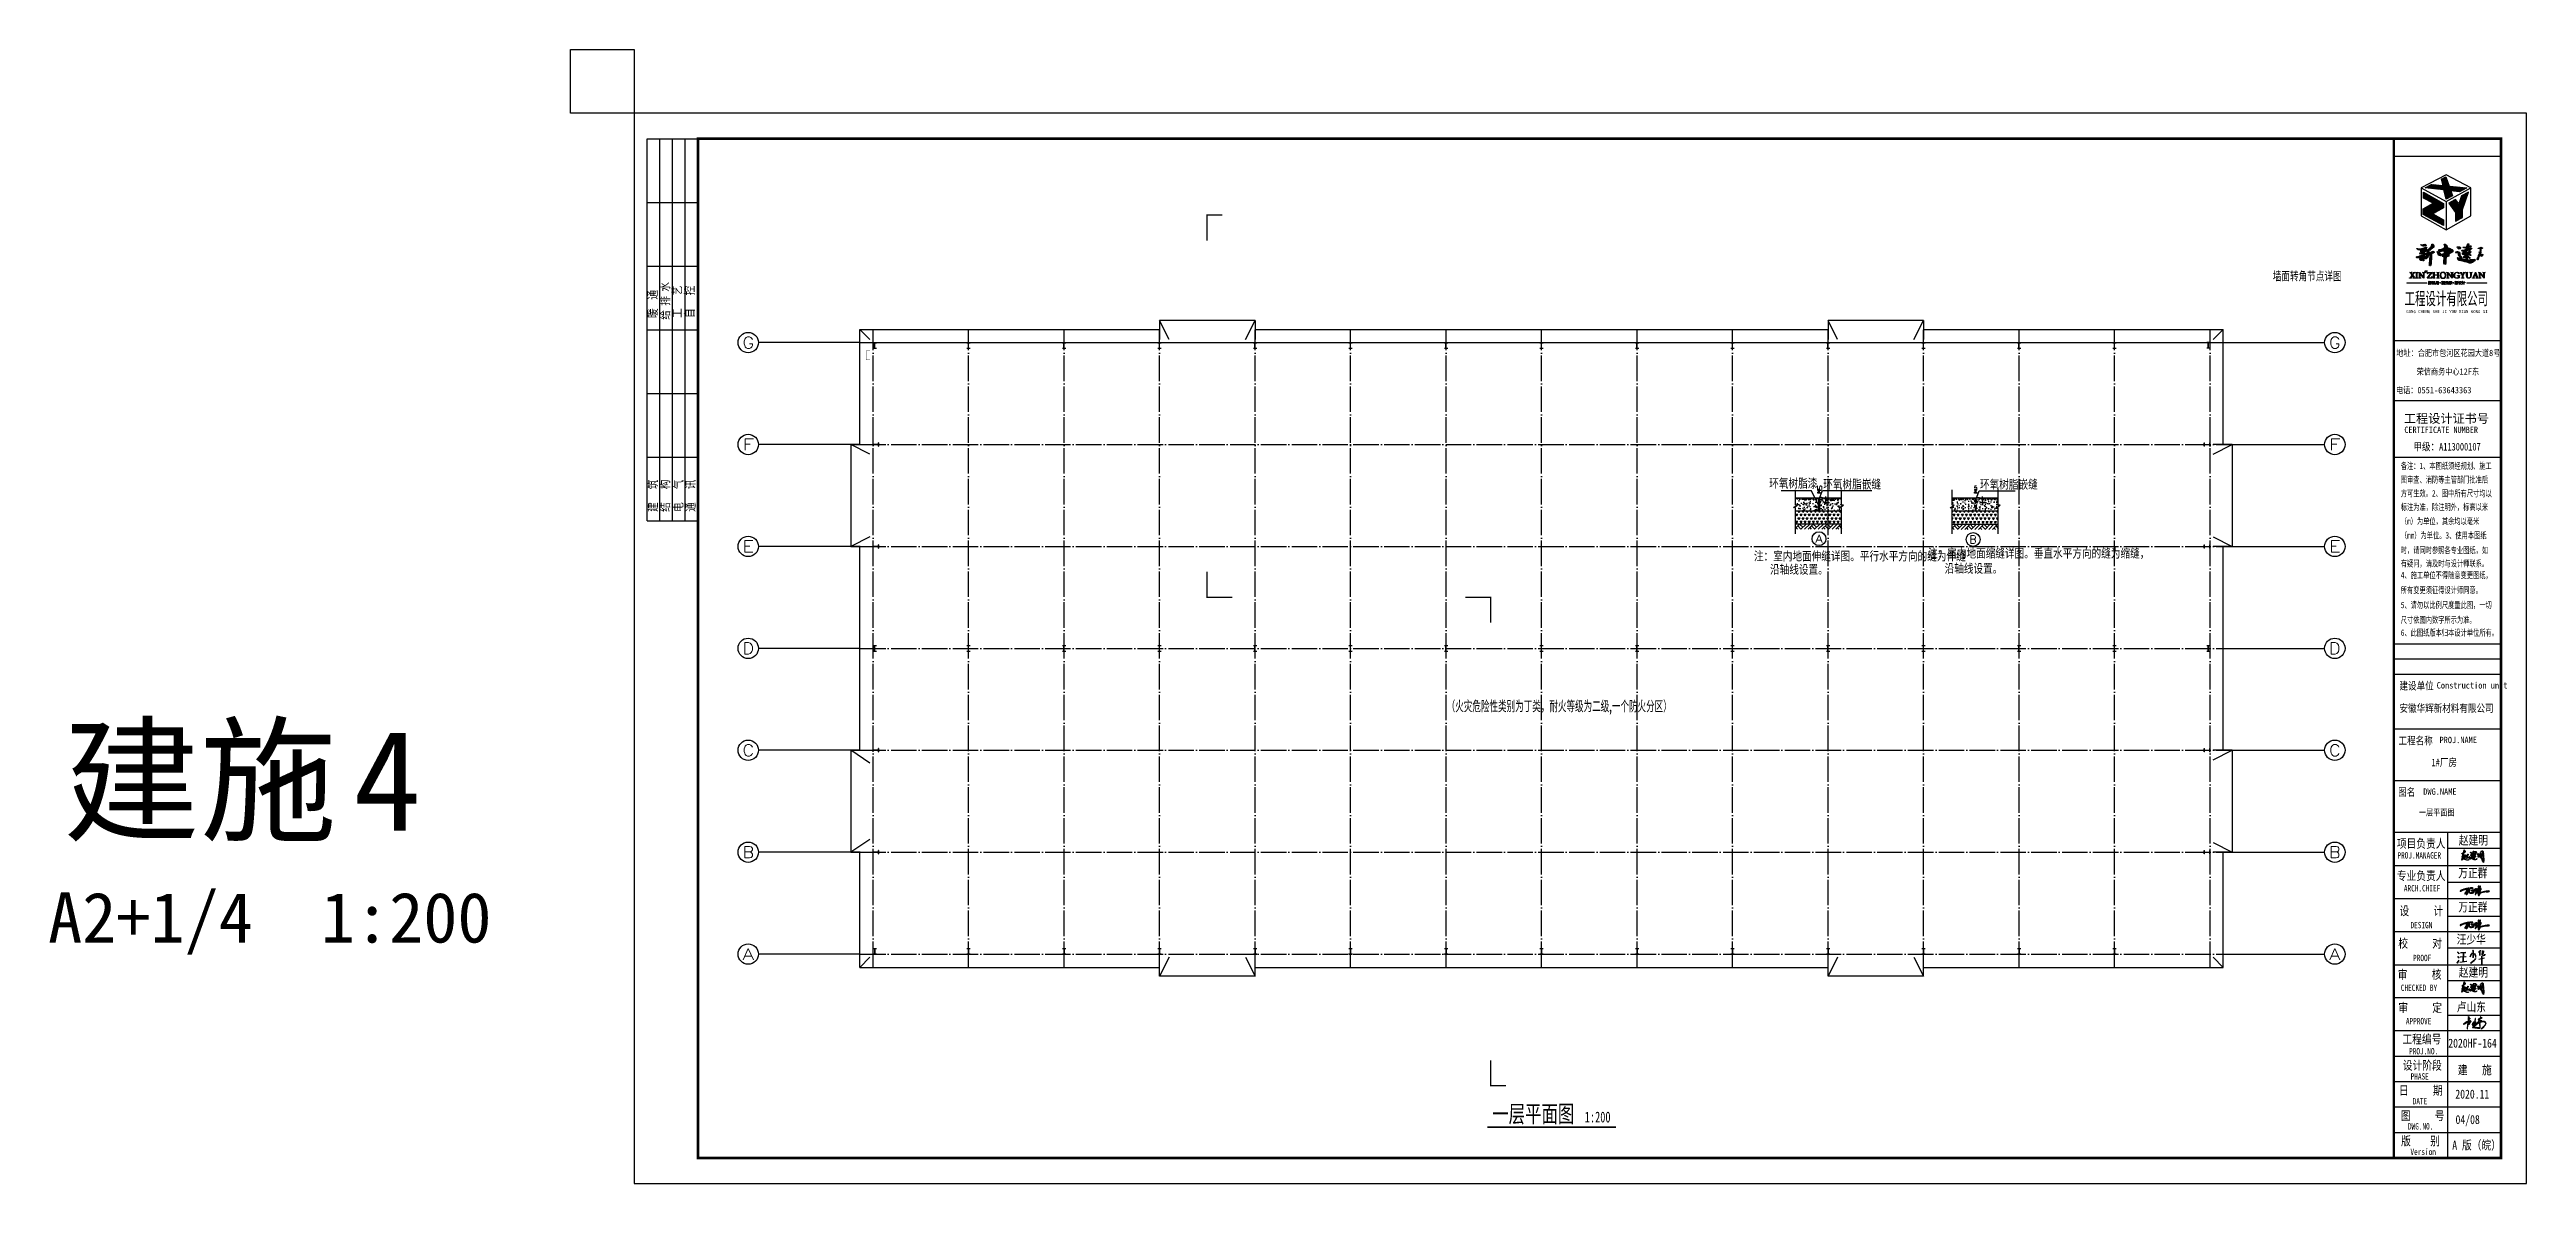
# Model space of a CAD drawing. Extents: x -266287 to 275962, y -324567 to 363765.
# Drawn here: x -266287 to -71765, y 26433 to 115433 of the extents above; entities that cross this region are included whole.
import ezdxf
from ezdxf.enums import TextEntityAlignment as Align

# ---------------------------------------------------------------- set-up
doc = ezdxf.new("R2010")
doc.units = 0
doc.header["$LTSCALE"] = 1000
doc.linetypes.add('DOTE', pattern=[2.42, 2, -0.2, 0.02, -0.2])
doc.linetypes.add('LENGSHUI', pattern=[22, 20, -1, 0, -1])
doc.layers.get('0').update_dxf_attribs({"linetype": 'CONTINUOUS'})
doc.layers.get('Defpoints').update_dxf_attribs({"linetype": 'CONTINUOUS'})
for name, color, linetype in [('0-TK', 4, 'CONTINUOUS'), ('00签名', 7, 'LENGSHUI'), ('AXIS', 3, 'CONTINUOUS'), ('AXIS_TEXT', 7, 'CONTINUOUS'), ('DIM_SYMB', 3, 'CONTINUOUS'), ('DOTE', 1, 'DOTE'), ('PUB_DIM', 3, 'CONTINUOUS'), ('PUB_TEXT', 7, 'CONTINUOUS'), ('PUB_TITLE', 4, 'CONTINUOUS'), ('STAIR', 2, 'CONTINUOUS'), ('WALL', 9, 'CONTINUOUS'), ('WINDOW', 4, 'CONTINUOUS'), ('图层 1', 7, 'CONTINUOUS')]:
    doc.layers.add(name, color=color, linetype=linetype)
doc.layers.add('填充', color=7, linetype='CONTINUOUS', true_color=0xa08037)
doc.styles.add('-黑体', font='simhei.ttf', dxfattribs={"width": 0.8})
doc.styles.add('_HZTXT', font='txt.shx', dxfattribs={"width": 0.8, "bigfont": 'hztxt.shx'})
doc.styles.add('_ROMANT', font='romant__.ttf', dxfattribs={"width": 0.6})
doc.styles.add('_TCH_AXIS', font='COMPLEX', dxfattribs={"bigfont": 'GBCBIG'})
doc.styles.add('_TCH_DIM', font='SIMPLEX', dxfattribs={"bigfont": 'GBCBIG'})
doc.styles.add('COMPLEX', font='COMPLEX')
doc.styles.add('DIM_FONT', font='SIMPLEX.shx', dxfattribs={"width": 0.8})
doc.styles.add('ht', font='simhei.ttf')
doc.styles.get("Standard").update_dxf_attribs({"font": 'tssdeng.shx', "width": 0.7, "bigfont": 'hztxt.shx'})
doc.dimstyles.new('DIMN120', dxfattribs={"dimscale": 1.2, "dimtxt": 300, "dimasz": 100, "dimexe": 250, "dimexo": 300, "dimgap": 150, "dimtad": 1, "dimdec": 0, "dimzin": 0, "dimdsep": 46, "dimtxsty": 'DIM_FONT', "dimblk": 'ARCHTICK', "dimcen": 0.09, "dimclrt": 7, "dimazin": 2, "dimtfac": 1, "dimtdec": 0, "dimtix": 1, "dimtmove": 2, "dimatfit": 3, "dimfxl": 0, "dimtolj": 1, "dimtzin": 0, "dimarcsym": 0})

msp = doc.modelspace()

# ---------------------------------------------------------------- texts
at = {"style": '-黑体'}
for s, height, width, p in [('工程设计有限公司', 1000, 0.6, (-81332.9202, 95387.79139)), ('地址：合肥市包河区花园大道8号', 500, 0.8, (-81983.02926, 91372.53709)), ('荣信商务中心12F东', 500, 0.8, (-80384.44865, 89909.65839)), ('电话：0551-63643363', 500, 0.8, (-82009.29329, 88451.96434)), ('CERTIFICATE NUMBER', 500, 0.9, (-81354.64938, 85340.04565)), ('甲级：A113000107', 600, 0.8, (-80640.60938, 83962.47434)), ('审     定', 700, 0.8, (-81826.67465, 39886.74015)), ('APPROVE', 500, 0.7, (-81233.03715, 38928.05143)), ('2020HF-164', 700, 0.8, (-77906.22413, 37096.14098, -0.28634)), ('建   施', 700, 0.8, (-77158.74663, 34997.18539)), ('2020.11', 700, 0.8, (-77350.87708, 33096.14098, -0.28634)), ('04/08', 700, 0.8, (-77334.30414, 31096.14098, -0.28634)), ('A 版（皖）', 700, 0.8, (-77590.86418, 29096.14098, -0.28634))]:
    msp.add_text(s, height=height, dxfattribs=dict(at, width=width)).set_placement(p)
for s, height, p in [(' GONG CHENG SHE JI YOU XIAN GONG SI ', 240, (-81390.12967, 94745.99891)), ('工程设计证书号', 700, (-81390.2918, 86129.56646))]:
    msp.add_text(s, height=height, dxfattribs=at).set_placement(p)
for s, height, width, p in [('备注：1、本图纸须经规划、施工', 500, 0.7, (-81635.0518, 82753.61108)), ('图审查、消防等主管部门批准后', 500, 0.7, (-81635.0518, 81676.22702)), ('标注为准，除注明外，标高以米', 500, 0.7, (-81635.0518, 79521.45891)), ('方可生效。2、图中所有尺寸均以', 500, 0.7, (-81635.0518, 80598.84297)), ('（m）为单位，其余均以毫米', 500, 0.7, (-81635.0518, 78412.46957)), ('时，请同时参照各专业图纸，如', 500, 0.7, (-81635.0518, 76138.90095)), ('（mm）为单位。3、使用本图纸', 500, 0.7, (-81635.0518, 77303.48024)), ('4、施工单位不得随意变更图纸，', 500, 0.7, (-81635.0518, 74178.00726)), ('有疑问，请及时与设计师联系。', 500, 0.7, (-81635.0518, 75095.57794)), ('所有变更须征得设计师同意。', 500, 0.7, (-81635.0518, 73008.46179)), ('5、请勿以比例尺度量此图，一切', 500, 0.7, (-81635.0518, 71838.91631)), ('尺寸依图内数字所示为准。', 500, 0.7, (-81635.0518, 70669.37084)), ('6、此图纸版本归本设计单位所有。', 500, 0.7, (-81635.0518, 69663.35566)), ('建设单位', 600, 0.8, (-81737.71679, 65492.38806)), ('Construction unit  ', 500, 0.8, (-78814.57018, 65530.07605)), ('安徽华辉新材料有限公司', 600, 0.8, (-81737.71679, 63731.17756)), ('工程名称', 600, 0.8, (-81811.89923, 61186.00014)), ('PROJ.NAME', 500, 0.8, (-78591.36505, 61241.99542)), ('1#厂房', 600, 0.8, (-79219.55026, 59476.94233)), ('图名', 600, 0.8, (-81840.38843, 57150.91033)), ('DWG.NAME', 500, 0.8, (-79870.24781, 57190.33099)), ('一层平面图', 500, 0.8, (-80214.12711, 55552.5636)), ('项目负责人', 700, 0.8, (-81943.52085, 53118.89775)), ('赵建明', 700, 0.8, (-77076.8507, 53378.80382, 0.28634)), ('专业负责人', 700, 0.8, (-81943.52085, 50590.00933)), ('PROJ.MANAGER', 500, 0.7, (-81895.52542, 52185.20445)), ('万正群', 700, 0.8, (-77119.86571, 50809.49082, 0.28634)), ('ARCH.CHIEF', 500, 0.7, (-81392.34357, 49600.45624)), ('设     计', 700, 0.8, (-81740.39434, 47832.65958)), ('DESIGN', 500, 0.7, (-80870.52504, 46712.76631)), ('万正群', 700, 0.8, (-77119.86571, 48128.70252, 0.28634)), ('校     对', 700, 0.8, (-81830.66959, 45285.21505)), ('汪少华', 700, 0.8, (-77247.02255, 45598.81449, 0.28634)), ('审     核', 700, 0.8, (-81874.43311, 42838.61086)), ('PROOF', 500, 0.7, (-80668.1462, 44130.80804)), ('赵建明', 700, 0.8, (-77076.8507, 43010.53935, 0.28634)), ('CHECKED BY', 500, 0.7, (-81634.38099, 41792.09159)), ('卢山东', 700, 0.8, (-77238.50458, 40288.70349, 0.28634)), ('工程编号', 700, 0.8, (-81502.34418, 37763.87217)), ('PROJ.NO.', 500, 0.7, (-80980.53518, 36811.36279)), ('设计阶段', 700, 0.8, (-81472.1826, 35709.00102)), ('PHASE', 500, 0.7, (-80860.87496, 34834.09006)), ('日     期', 700, 0.8, (-81783.31119, 33735.12331, -0.28634)), ('DATE', 500, 0.7, (-80699.93521, 32888.19159, -0.28634)), ('DWG.NO.', 500, 0.7, (-81073.73799, 30914.48828)), ('Version', 500, 0.7, (-80875.46151, 28914.42713, 0.28634))]:
    msp.add_text(s, height=height, dxfattribs=dict(at, width=width)).set_placement(p, align=Align.MIDDLE_LEFT)
at = {"style": '-黑体', "width": 0.8}
for s, p in [('图     号', (-79918.98715, 31756.59438)), ('版    别', (-80083.27499, 29771.83953, 0.28634))]:
    msp.add_text(s, height=700, dxfattribs=at).set_placement(p, align=Align.MIDDLE_CENTER)
at = {"layer": 'PUB_DIM', "style": 'COMPLEX'}
for tag, width, p, p2 in [('A', 1.041667, (-127596.36245, 76733.8532), (-127052.04245, 76733.8532)), ('B', 1.102941, (-115494.84885, 76672.80584), (-114950.52885, 76672.80584))]:
    msp.add_attdef(tag, text='', height=609.6384, dxfattribs=dict(at, width=width)).set_placement(p, p2, align=Align.FIT)
at = {"layer": 'PUB_TEXT', "style": '_TCH_DIM'}
msp.add_text('墙面转角节点详图', height=675.177305, dxfattribs=at).set_placement((-91689.03116, 97247.16122))
at = {"layer": 'PUB_TEXT'}
for s, height, style, width, p in [('环氧树脂漆', 800, '_HZTXT', 0.7, (-131234.16569, 80967.63797, 0)), ('环氧树脂嵌缝', 800, '_HZTXT', 0.7, (-126989.18647, 80898.53564)), ('环氧树脂嵌缝', 800, '_HZTXT', 0.7, (-114683.11482, 80886.42405)), ('注：室内地面伸缝详图。平行水平方向的缝为伸缝', 800, '_HZTXT', 0.7, (-132434.2078, 75250.26042)), ('注：室内地面缩缝详图。垂直水平方向的缝为缩缝，', 800, '_HZTXT', 0.7, (-118768.64923, 75470.81781)), ('沿轴线设置。', 800, '_HZTXT', 0.7, (-131169.47593, 74204.76533, 0)), ('沿轴线设置。', 800, '_HZTXT', 0.7, (-117457.79588, 74282.87771, 0)), ('（火灾危险性类别为丁类，耐火等级为二级,一个防火分区）', 800, '_ROMANT', 0.6, (-156564.08992, 63504.16091)), ('一层平面图', 1350.35461, '-黑体', 0.7, (-152986.20691, 31220.73512)), ('1:200', 850, '-黑体', 0.7, (-145718.00315, 31220.73512))]:
    msp.add_text(s, height=height, dxfattribs=dict(at, style=style, width=width)).set_placement(p)
at = {"layer": 'PUB_TITLE', "style": 'ht'}
for s, height, p in [('建施', 7875, (-265216.21261, 54130.77002)), ('4', 7875, (-242436.55159, 54130.77002)), ('A2+1/4  1:200', 3937.5, (-266399.50157, 45338.73724))]:
    msp.add_text(s, height=height, dxfattribs=at).set_placement(p)

# ---------------------------------------------------------------- blocks, each defined once
blk = doc.blocks.new('$titleblk$00000095')
for p, q in [((-150, 20), (-150, 0)), ((-150, 20), (0, 20)), ((-125, 20), (-125, 0)), ((-100, 20), (-100, 0)), ((-75, 20), (-75, 0)), ((-75, 20), (-75, 0)), ((-50, 20), (-50, 0)), ((-25, 20), (-25, 0)), ((0, 20), (0, 0)), ((-150, 15), (-75, 15)), ((-150, 10), (-75, 10)), ((-75, 15), (0, 15)), ((-75, 10), (0, 10)), ((-150, 5), (-75, 5)), ((-75, 5), (0, 5))]:
    blk.add_line(p, q)
at = {"width": 0.8}
for s, p in [('建   筑', (-146.45, 15.65)), ('暖  通', (-70.35, 15.73)), ('结   构', (-146.45, 10.91)), ('给 排 水', (-71.03, 10.9)), ('工   艺', (-70.35, 6.13)), ('通   讯', (-146.45, 0.88)), ('电   气', (-146.45, 5.65)), ('自   控', (-70.35, 1.24))]:
    blk.add_text(s, height=3.509, dxfattribs=at).set_placement(p)
blk = doc.blocks.new('A$C41BB26E9')
for p, q in [((0, 95), (95, 235)), ((0, 89), (78, 211)), ((3, 91), (81, 213)), ((5, 95), (83, 216)), ((8, 656), (61, 616)), ((12, 658), (64, 618)), ((14, 661), (66, 622)), ((18, 431), (54, 402)), ((21, 433), (57, 404)), ((23, 437), (59, 407)), ((54, 402), (69, 350)), ((57, 404), (72, 352)), ((58, 180), (74, 205)), ((59, 407), (74, 355)), ((61, 616), (65, 591)), ((62, 182), (77, 207)), ((64, 618), (68, 593)), ((64, 186), (79, 210)), ((65, 591), (76, 558)), ((66, 622), (70, 596)), ((68, 593), (79, 560)), ((70, 596), (81, 564)), ((123, 142), (475, 189)), ((126, 143), (479, 190)), ((131, 134), (483, 181)), ((134, 135), (486, 182)), ((150, 410), (448, 432)), ((153, 411), (451, 433)), ((156, 405), (454, 427)), ((158, 630), (432, 651)), ((159, 406), (457, 428)), ((162, 632), (436, 652)), ((166, 623), (440, 643)), ((169, 624), (443, 644)), ((301, 641), (293, 177)), ((304, 642), (296, 178)), ((309, 633), (301, 169)), ((312, 635), (304, 171)), ((702, 532), (653, 398)), ((707, 537), (658, 403)), ((713, 542), (665, 408)), ((828, 187), (687, 68)), ((833, 192), (692, 73)), ((839, 197), (699, 78)), ((748, 590), (702, 532)), ((753, 595), (707, 537)), ((760, 600), (713, 542)), ((783, 753), (803, 727)), ((787, 758), (808, 733)), ((794, 763), (814, 738)), ((803, 727), (803, 362)), ((808, 733), (808, 367)), ((814, 738), (814, 372)), ((896, 257), (828, 187)), ((901, 262), (833, 192)), ((907, 267), (839, 197)), ((870, 591), (935, 466)), ((874, 596), (940, 471)), ((881, 601), (947, 476)), ((926, 312), (896, 257)), ((931, 317), (901, 262)), ((938, 323), (907, 267)), ((935, 466), (935, 377)), ((940, 471), (940, 382)), ((947, 476), (947, 387)), ((1145, 670), (1101, 635)), ((1149, 675), (1105, 640)), ((1106, 284), (1400, 355)), ((1111, 289), (1405, 360)), ((1156, 680), (1112, 645)), ((1118, 294), (1411, 365)), ((1167, 703), (1145, 670)), ((1145, 670), (1145, 472)), ((1172, 708), (1149, 675)), ((1150, 675), (1150, 477)), ((1179, 713), (1156, 680)), ((1156, 680), (1156, 482)), ((1167, 743), (1167, 703)), ((1172, 748), (1172, 708)), ((1179, 753), (1179, 713)), ((1274, 544), (1250, 531)), ((1252, 453), (1252, 0)), ((1279, 549), (1255, 536)), ((1256, 458), (1257, 5)), ((1285, 554), (1262, 541)), ((1263, 463), (1264, 10)), ((1317, 580), (1274, 544)), ((1322, 585), (1279, 549)), ((1291, 621), (1285, 563)), ((1329, 591), (1285, 554)), ((1285, 563), (1302, 492)), ((1290, 732), (1292, 663)), ((1296, 626), (1290, 568)), ((1290, 568), (1307, 498)), ((1292, 663), (1291, 621)), ((1295, 737), (1296, 668)), ((1296, 668), (1296, 626)), ((1302, 631), (1296, 574)), ((1296, 574), (1313, 503)), ((1302, 743), (1303, 673)), ((1303, 673), (1302, 631)), ((1302, 492), (1343, 473)), ((1307, 498), (1347, 478)), ((1313, 503), (1354, 483)), ((1331, 615), (1317, 580)), ((1335, 620), (1322, 585)), ((1342, 625), (1329, 591)), ((1343, 670), (1331, 615)), ((1348, 675), (1335, 620)), ((1355, 680), (1342, 625)), ((1345, 710), (1343, 670)), ((1343, 473), (1422, 505)), ((1347, 478), (1426, 510)), ((1350, 715), (1348, 675)), ((1354, 483), (1433, 515)), ((1357, 720), (1355, 680)), ((1422, 505), (1427, 546)), ((1426, 510), (1431, 551)), ((1433, 515), (1438, 556))]:
    blk.add_line(p, q)
blk = doc.blocks.new('WZQ')
h = blk.add_hatch(color=256)
h.paths.add_polyline_path([(11296, 18321), (11272, 18339), (11273, 18447), (11289, 18516), (11289, 18568), (11289, 18629), (11283, 18671), (11257, 18685), (11245, 18715), (11245, 18745), (11261, 18767), (11293, 18771), (11349, 18773), (11435, 18791), (11561, 18811), (11689, 18819), (11822, 18829), (11930, 18849), (11992, 18879), (12014, 18944), (12003, 18996), (11994, 19030), (11983, 19051), (11962, 19062), (11912, 19056), (11892, 19049), (11839, 19041), (11790, 19023), (11759, 19017), (11723, 19015), (11670, 19005), (11608, 18994), (11569, 18986), (11530, 18975), (11443, 18958), (11427, 18954), (11386, 18954), (11295, 18936), (11271, 18932), (11185, 18915), (11086, 18898), (11047, 18882), (10977, 18871), (10907, 18860), (10823, 18851), (10717, 18827), (10661, 18801), (10599, 18795), (10557, 18778), (10531, 18769), (10455, 18748), (10386, 18735), (10352, 18727), (10220, 18723), (10188, 18691), (10156, 18687), (9976, 18643), (9864, 18619), (9744, 18595), (9543, 18527), (9327, 18471), (9251, 18447), (9179, 18423), (9047, 18387), (8903, 18335), (8771, 18279), (8682, 18243), (8370, 18105), (8273, 18069), (8111, 18040), (7978, 17955), (7864, 17931), (7723, 17875), (7642, 17846), (7553, 17814), (7488, 17778), (7415, 17729), (7371, 17693), (7294, 17664), (7270, 17604), (7261, 17577), (7268, 17542), (7284, 17516), (7295, 17492), (7317, 17467), (7344, 17448), (7412, 17404), (7468, 17395), (7523, 17404), (7639, 17467), (7711, 17515), (7749, 17540), (7826, 17577), (7867, 17620), (7928, 17657), (8002, 17721), (8056, 17762), (8120, 17791), (8204, 17834), (8280, 17872), (8357, 17917), (8417, 17939), (8546, 17985), (8611, 18021), (8657, 18044), (8765, 18093), (8838, 18128), (8916, 18142), (8992, 18171), (9068, 18202), (9170, 18233), (9246, 18258), (9412, 18333), (9471, 18351), (9562, 18372), (9615, 18385), (9669, 18400), (9745, 18435), (9826, 18448), (9865, 18458), (10017, 18479), (10065, 18496), (10130, 18494), (10162, 18519), (10205, 18535), (10244, 18535), (10340, 18562), (10358, 18568), (10396, 18495), (10411, 18465), (10442, 18423), (10466, 18393), (10478, 18371), (10502, 18345), (10536, 18325), (10589, 18304), (10605, 18299), (10649, 18293), (10668, 18293), (10651, 18221), (10645, 18183), (10633, 18146), (10626, 18118), (10614, 18091), (10602, 18059), (10580, 18011), (10567, 17978), (10536, 17911), (10520, 17864), (10465, 17722), (10431, 17648), (10412, 17581), (10393, 17533), (10372, 17496), (10348, 17421), (10345, 17344), (10340, 17312), (10308, 17253), (10284, 17179), (10249, 17128), (10200, 17049), (10167, 16978), (10134, 16936), (10110, 16894), (10077, 16833), (10049, 16786), (9941, 16654), (9842, 16560), (9753, 16419), (9701, 16330), (9654, 16269), (9645, 16208), (9631, 16147), (9734, 16053), (9800, 16010), (9838, 16034), (9870, 16085), (9936, 16123), (10016, 16203), (10059, 16236), (10124, 16259), (10162, 16259), (10186, 16175), (10214, 16081), (10251, 15996), (10280, 15944), (10331, 15869), (10360, 15836), (10435, 15836), (10468, 15818), (10538, 15808), (10703, 15850), (10778, 15897), (10844, 15959), (10938, 16085), (11065, 16189), (11098, 16236), (11145, 16306), (11173, 16363), (11249, 16476), (11291, 16518), (11385, 16659), (11498, 16837), (11559, 16974), (11620, 17195), (11649, 17275), (11672, 17472), (11672, 17557), (11658, 17674), (11634, 17773), (11611, 17886), (11987, 18332), (11987, 18389), (11926, 18389), (11893, 18337), (11762, 18201), (11710, 18130), (11639, 18069), (11573, 18013), (11545, 18039), (11507, 18108), (11485, 18141), (11430, 18202), (11388, 18251), (11355, 18271), (11309, 18304)])
h.paths.add_polyline_path([(10874, 18586), (10854, 18607), (10839, 18647), (10829, 18673), (10863, 18686), (10905, 18691), (10937, 18667), (10935, 18637), (10927, 18614), (10918, 18593)], flags=16)
h.paths.add_polyline_path([(11115, 18044), (11200, 18096), (11284, 18103), (11327, 18035), (11379, 17934), (11401, 17891), (11405, 17862), (11395, 17810), (11320, 17712), (11255, 17657), (11203, 17576), (11037, 17419), (10998, 17354), (10861, 17211), (10724, 17078), (10665, 17003), (10643, 16974), (10509, 16843), (10444, 16762), (10366, 16687), (10340, 16677), (10324, 16688), (10327, 16707), (10330, 16785), (10362, 16866), (10388, 16928), (10408, 16990), (10454, 17071), (10483, 17153), (10584, 17306), (10626, 17403), (10708, 17472), (10760, 17559), (10812, 17647), (10844, 17664), (10962, 17804), (11063, 17976)], flags=16)
h.paths.add_polyline_path([(11421, 17667), (11439, 17667), (11472, 17601), (11498, 17479), (11491, 17331), (11428, 17110), (11391, 16984), (11299, 16793), (11195, 16623), (11129, 16527), (11051, 16390), (10955, 16317), (10867, 16210), (10701, 16110), (10597, 16040), (10497, 16010), (10427, 16051), (10412, 16103), (10398, 16158), (10350, 16235), (10335, 16306), (10298, 16365), (10346, 16424), (10409, 16516), (10520, 16630), (10612, 16730), (10719, 16852), (10833, 16988), (10926, 17091), (10992, 17147), (11018, 17206), (11133, 17287), (11166, 17372), (11225, 17431), (11273, 17505), (11358, 17586)], flags=16)
h.paths.add_polyline_path([(12180, 17834), (12190, 17952), (12226, 18065), (12244, 18165), (12216, 18281), (12211, 18280), (12111, 18244), (12053, 18136), (12028, 18032), (12028, 17895), (11995, 17812), (11985, 17647), (11954, 17431), (11954, 17318), (11976, 17205), (11995, 17028), (12026, 16806), (12149, 16684), (12235, 16589), (12321, 16525), (12475, 16453), (12602, 16425), (12752, 16412), (12919, 16407), (13006, 16389), (13214, 16425), (13350, 16453), (13454, 16471), (13668, 16525), (13781, 16552), (13926, 16593), (14116, 16693), (14311, 16756), (14425, 16824), (14534, 16915), (14511, 17005), (14398, 17123), (14275, 17232), (14148, 17354), (14080, 17418), (13989, 17486), (13921, 17544), (13813, 17608), (13754, 17608), (13835, 17708), (13985, 17775), (14062, 17839), (14184, 17875), (14348, 17943), (14547, 17952), (14656, 17961), (14724, 17961), (14701, 17902), (14656, 17866), (14606, 17825), (14574, 17771), (14497, 17708), (14484, 17640), (14547, 17581), (14620, 17544), (14683, 17626), (14815, 17717), (14846, 17780), (14887, 17875), (14892, 17961), (14774, 18088), (14715, 18165), (14629, 18188), (14420, 18129), (14252, 18061), (14180, 18043), (13953, 17957), (13872, 17911), (13613, 17852), (13522, 17816), (13445, 17830), (13323, 17862), (13182, 17948), (13124, 18047), (13001, 18097), (12910, 18097), (12897, 18043), (12897, 17948), (12938, 17839), (12974, 17744), (13078, 17703), (13151, 17703), (13223, 17717), (13287, 17712), (13386, 17698), (13495, 17712), (13577, 17708), (13645, 17703), (13677, 17658), (13699, 17558), (13790, 17490), (13876, 17372), (13953, 17268), (14026, 17223), (14107, 17155), (14180, 17110), (14230, 17064), (14284, 16983), (14293, 16915), (14275, 16874), (14062, 16833), (13931, 16801), (13858, 16801), (13677, 16752), (13318, 16652), (13133, 16598), (13051, 16575), (12960, 16543), (12833, 16530), (12752, 16521), (12670, 16589), (12579, 16675), (12471, 16724), (12366, 16811), (12316, 16865), (12212, 17010), (12194, 17046), (12108, 17200), (12094, 17313), (12112, 17467), (12112, 17649), (12144, 17735)])
h.paths.add_polyline_path([(13906, 19102), (13861, 19120), (13760, 19117), (13689, 19138), (13596, 19167), (13519, 19164), (13457, 19161), (13252, 19173), (13165, 19164), (13028, 19141), (12945, 19141), (12853, 19129), (12722, 19126), (12594, 19126), (12529, 19114), (12484, 19099), (12428, 19093), (12359, 19093), (12312, 19079), (12273, 19062), (12290, 18957), (12317, 18896), (12417, 18896), (12484, 18940), (12528, 18962), (12583, 18974), (12667, 19001), (12750, 19001), (12844, 18968), (12966, 18974), (13127, 18974), (13282, 18974), (13476, 18968), (13598, 18968), (13642, 18907), (13670, 18785), (13675, 18691), (13675, 18658), (13682, 18631), (13735, 18667), (13771, 18714), (13795, 18799), (13850, 18852), (13870, 18906), (13882, 19001)])
h.paths.add_polyline_path([(16098, 18038), (16129, 18100), (16150, 18163), (16197, 18303), (16266, 18420), (16256, 18554), (16209, 18671), (16092, 18741), (15931, 18781), (15780, 18771), (15606, 18741), (15495, 18714), (15408, 18694), (15328, 18678), (15247, 18651), (15013, 18580), (14949, 18510), (14852, 18426), (14758, 18346), (14721, 18314), (14717, 18259), (14747, 18229), (14824, 18211), (14884, 18250), (15017, 18293), (15112, 18357), (15202, 18391), (15322, 18469), (15579, 18550), (15656, 18571), (15836, 18576), (15939, 18576), (16051, 18597), (16137, 18567), (16137, 18430), (16094, 18323), (16051, 18156), (15991, 18070), (15939, 18061), (15927, 18134), (15961, 18199), (15978, 18233), (15918, 18314), (15832, 18361), (15742, 18396), (15661, 18374), (15562, 18306), (15519, 18233), (15463, 18113), (15429, 18040), (15377, 17907), (15309, 17779), (15253, 17581), (15232, 17414), (15296, 17213), (15360, 17149), (15450, 17157), (15455, 17114), (15371, 16861), (15356, 16740), (15288, 16589), (15273, 16498), (15227, 16362), (15167, 16203), (15159, 16143), (15106, 16022), (15076, 15871), (15121, 15788), (15250, 15735), (15295, 15818), (15348, 15946), (15371, 16067), (15424, 16234), (15484, 16385), (15560, 16521), (15613, 16627), (15651, 16717), (15711, 16808), (15764, 16838), (15832, 16672), (15870, 16566), (15923, 16453), (16044, 16438), (16089, 16559), (16173, 16732), (16195, 16838), (16271, 17080), (16347, 17080), (16347, 16967), (16339, 16740), (16339, 16619), (16347, 16460), (16452, 16460), (16543, 16483), (16558, 16717), (16558, 16853), (16566, 16929), (16634, 17057), (16672, 17216), (16672, 17299), (16672, 17495), (16725, 17601), (16747, 17745), (16760, 17911), (16769, 18101), (16769, 18261), (16799, 18368), (16803, 18475), (16803, 18572), (16833, 18669), (16818, 18752), (16828, 18927), (16927, 18921), (17067, 18761), (17147, 18621), (17214, 18535), (17257, 18437), (17300, 18370), (17317, 18350), (17317, 18321), (17291, 18255), (17187, 18107), (17111, 18028), (17039, 17854), (16936, 17648), (16881, 17489), (16802, 17216), (16737, 16974), (16706, 16876), (16718, 16832), (16701, 16760), (16690, 16659), (16667, 16570), (16651, 16448), (16645, 16342), (16634, 16237), (16612, 16053), (16606, 15870), (16595, 15736), (16595, 15597), (16601, 15541), (16651, 15469), (16701, 15380), (16745, 15313), (16807, 15219), (16896, 15191), (16985, 15202), (17035, 15241), (17118, 15297), (17180, 15375), (17230, 15491), (17252, 15536), (17308, 15675), (17391, 15792), (17486, 15931), (17519, 16048), (17553, 16181), (17592, 16337), (17619, 16437), (17669, 16509), (17855, 16627), (18010, 16697), (18220, 16760), (18297, 16802), (18444, 16795), (18514, 16837), (18851, 16914), (19140, 16985), (19438, 17056), (19679, 17098), (19955, 17176), (20330, 17247), (20486, 17282), (20706, 17324), (20769, 17324), (20986, 17388), (21315, 17424), (21457, 17459), (21612, 17459), (21789, 17473), (21747, 17402), (21669, 17360), (21485, 17289), (21173, 17183), (21032, 17126), (20805, 17048), (21676, 17218), (21867, 17303), (21952, 17303), (22186, 17367), (22271, 17388), (22370, 17459), (22328, 17565), (22165, 17629), (22087, 17650), (21740, 17551), (21534, 17551), (21363, 17550), (21173, 17508), (20982, 17473), (20840, 17452), (20784, 17445), (20479, 17381), (20238, 17324), (20175, 17324), (19912, 17268), (19792, 17225), (19452, 17169), (19240, 17133), (18978, 17048), (18687, 16999), (18397, 16942), (18198, 16879), (18021, 16829), (17745, 16758), (17667, 16737), (17681, 16886), (17674, 17112), (17674, 17232), (17688, 17480), (17660, 17615), (17653, 17692), (17788, 17870), (17839, 17984), (17902, 18086), (18004, 18228), (18101, 18330), (18152, 18523), (18141, 18652), (18119, 18725), (18079, 18849), (18021, 18944), (17966, 18984), (17915, 18969), (17875, 18951), (17845, 18915), (17718, 18813), (17659, 18736), (17641, 18670), (17520, 18583), (17477, 18513), (17447, 18495), (17414, 18601), (17371, 18674), (17334, 18725), (17298, 18783), (17265, 18842), (17199, 18926), (17141, 18999), (17075, 19053), (17031, 19086), (17130, 19148), (17170, 19199), (17305, 19265), (17407, 19331), (17487, 19407), (17502, 19473), (17737, 19711), (17801, 19871), (17824, 20009), (17812, 20089), (17697, 20181), (17606, 20181), (17525, 20135), (17405, 20072), (17227, 19974), (17066, 19820), (16992, 19745), (16894, 19699), (16825, 19671), (16814, 19825), (16843, 19951), (16871, 20049), (16751, 20146), (16636, 20123), (16579, 20095), (16550, 19986), (16550, 19871), (16556, 19768), (16596, 19665), (16665, 19407), (16705, 19350), (16688, 18776), (16665, 18450), (16613, 18175), (16642, 18008), (16585, 17888), (16585, 17716), (16585, 17493), (16573, 17349), (16533, 17212), (16504, 17143), (16424, 17235), (16378, 17275), (16258, 17315), (16158, 17276), (16110, 17171), (16053, 17114), (16012, 16928), (15988, 16863), (15923, 16936), (15826, 17017), (15745, 16985), (15680, 16928), (15591, 16863), (15542, 16782), (15607, 16985), (15680, 17179), (15729, 17333), (15769, 17406), (15899, 17617), (15972, 17787), (15967, 17855), (16051, 17954)])
h.paths.add_polyline_path([(15710, 17994), (15702, 17894), (15679, 17829), (15663, 17749), (15644, 17676), (15629, 17611), (15602, 17546), (15587, 17499), (15560, 17415), (15475, 17388), (15464, 17434), (15445, 17519), (15445, 17580), (15456, 17626), (15475, 17733), (15491, 17795), (15514, 17860), (15529, 17937), (15548, 17987), (15568, 18036), (15594, 18075), (15629, 18125), (15690, 18155), (15721, 18182), (15721, 18148), (15710, 18063)], flags=16)
h.paths.add_polyline_path([(17009, 17527), (17044, 17615), (17092, 17738), (17229, 18006), (17295, 18137), (17387, 18190), (17422, 18089), (17457, 17997), (17484, 17918), (17501, 17821), (17519, 17729), (17479, 17650), (17378, 17505), (17308, 17400), (17233, 17290), (17136, 17224), (17088, 17123), (17031, 17035), (16996, 16965), (16908, 16846), (16851, 16675), (16899, 16539), (16996, 16451), (17119, 16399), (17211, 16412), (17303, 16442), (17404, 16478), (17494, 16473), (17491, 16427), (17484, 16360), (17456, 16242), (17438, 16161), (17388, 16065), (17301, 15891), (17240, 15786), (17163, 15620), (17108, 15565), (17019, 15493), (16958, 15421), (16903, 15371), (16842, 15421), (16786, 15493), (16759, 15587), (16698, 15681), (16703, 15759), (16723, 16043), (16741, 16166), (16736, 16254), (16789, 16640), (16785, 16754), (16824, 16873), (16824, 16952), (16868, 17119), (16921, 17277), (16961, 17417)], flags=16)
h.paths.add_polyline_path([(16830, 19236), (16863, 19328), (16930, 19391), (17023, 19466), (17086, 19521), (17119, 19567), (17182, 19655), (17283, 19802), (17388, 19852), (17489, 19928), (17556, 19966), (17590, 19987), (17657, 19987), (17657, 19911), (17623, 19840), (17585, 19806), (17510, 19747), (17426, 19672), (17376, 19584), (17338, 19521), (17266, 19441), (17220, 19391), (17166, 19340), (17082, 19299), (17019, 19265), (16947, 19244), (16897, 19215)], flags=16)
h.paths.add_polyline_path([(17237, 17145), (17369, 17220), (17418, 17259), (17497, 17250), (17541, 17237), (17541, 17154), (17558, 17070), (17558, 16987), (17558, 16899), (17558, 16816), (17545, 16767), (17527, 16710), (17484, 16666), (17369, 16640), (17207, 16640), (17088, 16640), (17057, 16684), (17084, 16816), (17119, 16877), (17163, 16965), (17198, 17066)], flags=16)
h.paths.add_polyline_path([(17523, 18232), (17512, 18320), (17559, 18429), (17606, 18501), (17663, 18548), (17751, 18626), (17818, 18693), (17865, 18714), (17937, 18631), (17937, 18522), (17922, 18470), (17911, 18403), (17880, 18310), (17844, 18242), (17808, 18170), (17787, 18097), (17751, 18040), (17673, 17937), (17621, 17905), (17582, 17970), (17595, 18071), (17548, 18180)], flags=16)
for p, q in [((11985, 17647), (11954, 17431)), ((11954, 17431), (11954, 17318)), ((11954, 17318), (11976, 17205)), ((11976, 17205), (11995, 17028)), ((11995, 17812), (11985, 17647)), ((12028, 17895), (11995, 17812)), ((11995, 17028), (12026, 16806)), ((12026, 16806), (12149, 16684)), ((12053, 18136), (12028, 18032)), ((12028, 18032), (12028, 17895)), ((12111, 18244), (12053, 18136)), ((12094, 17313), (12112, 17467)), ((12108, 17200), (12094, 17313)), ((12194, 17046), (12108, 17200)), ((12211, 18280), (12111, 18244)), ((12112, 17649), (12144, 17735)), ((12112, 17467), (12112, 17649)), ((12144, 17735), (12180, 17834)), ((12149, 16684), (12235, 16589)), ((12180, 17834), (12190, 17952)), ((12190, 17952), (12226, 18065)), ((12212, 17010), (12194, 17046)), ((12316, 16865), (12212, 17010)), ((12244, 18165), (12216, 18281)), ((12226, 18065), (12244, 18165)), ((12235, 16589), (12321, 16525)), ((12312, 19079), (12273, 19062)), ((12273, 19062), (12290, 18957)), ((12290, 18957), (12317, 18896)), ((12359, 19093), (12312, 19079)), ((12366, 16811), (12316, 16865)), ((12317, 18896), (12417, 18896)), ((12321, 16525), (12475, 16453)), ((12428, 19093), (12359, 19093)), ((12471, 16724), (12366, 16811)), ((12417, 18896), (12484, 18940)), ((12484, 19099), (12428, 19093)), ((12579, 16675), (12471, 16724)), ((12475, 16453), (12602, 16425)), ((12529, 19114), (12484, 19099)), ((12484, 18940), (12528, 18962)), ((12528, 18962), (12583, 18974)), ((12594, 19126), (12529, 19114)), ((12670, 16589), (12579, 16675)), ((12583, 18974), (12667, 19001)), ((12722, 19126), (12594, 19126)), ((12602, 16425), (12752, 16412)), ((12667, 19001), (12750, 19001)), ((12752, 16521), (12670, 16589)), ((12853, 19129), (12722, 19126)), ((12750, 19001), (12844, 18968)), ((12833, 16530), (12752, 16521)), ((12752, 16412), (12919, 16407)), ((12960, 16543), (12833, 16530)), ((12844, 18968), (12966, 18974)), ((12945, 19141), (12853, 19129)), ((12910, 18097), (12897, 18043)), ((12897, 18043), (12897, 17948)), ((12897, 17948), (12938, 17839)), ((13001, 18097), (12910, 18097)), ((12919, 16407), (13006, 16389)), ((12938, 17839), (12974, 17744)), ((13028, 19141), (12945, 19141)), ((13051, 16575), (12960, 16543)), ((12966, 18974), (13127, 18974)), ((12974, 17744), (13078, 17703)), ((13124, 18047), (13001, 18097)), ((13006, 16389), (13214, 16425)), ((13165, 19164), (13028, 19141)), ((13133, 16598), (13051, 16575)), ((13078, 17703), (13151, 17703)), ((13182, 17948), (13124, 18047)), ((13127, 18974), (13282, 18974)), ((13318, 16652), (13133, 16598)), ((13151, 17703), (13223, 17717)), ((13252, 19173), (13165, 19164)), ((13323, 17862), (13182, 17948)), ((13214, 16425), (13350, 16453)), ((13223, 17717), (13287, 17712)), ((13457, 19161), (13252, 19173)), ((13282, 18974), (13476, 18968)), ((13287, 17712), (13386, 17698)), ((13677, 16752), (13318, 16652)), ((13445, 17830), (13323, 17862)), ((13350, 16453), (13454, 16471)), ((13386, 17698), (13495, 17712)), ((13522, 17816), (13445, 17830)), ((13454, 16471), (13668, 16525)), ((13519, 19164), (13457, 19161)), ((13476, 18968), (13598, 18968)), ((13495, 17712), (13577, 17708)), ((13596, 19167), (13519, 19164)), ((13613, 17852), (13522, 17816)), ((13577, 17708), (13645, 17703)), ((13689, 19138), (13596, 19167)), ((13598, 18968), (13642, 18907)), ((13872, 17911), (13613, 17852)), ((13642, 18907), (13670, 18785)), ((13645, 17703), (13677, 17658)), ((13668, 16525), (13781, 16552)), ((13670, 18785), (13675, 18691)), ((13675, 18691), (13675, 18658)), ((13675, 18658), (13682, 18631)), ((13677, 17658), (13699, 17558)), ((13858, 16801), (13677, 16752)), ((13682, 18631), (13735, 18667)), ((13760, 19117), (13689, 19138)), ((13699, 17558), (13790, 17490)), ((13735, 18667), (13771, 18714)), ((13754, 17608), (13835, 17708)), ((13813, 17608), (13754, 17608)), ((13861, 19120), (13760, 19117)), ((13771, 18714), (13795, 18799)), ((13781, 16552), (13926, 16593)), ((13790, 17490), (13876, 17372)), ((13795, 18799), (13850, 18852)), ((13921, 17544), (13813, 17608)), ((13835, 17708), (13985, 17775)), ((13850, 18852), (13870, 18906)), ((13931, 16801), (13858, 16801)), ((13858, 16801), (13858, 16801)), ((13906, 19102), (13861, 19120)), ((13870, 18906), (13882, 19001)), ((13953, 17957), (13872, 17911)), ((13876, 17372), (13953, 17268)), ((13882, 19001), (13906, 19102)), ((13989, 17486), (13921, 17544)), ((13926, 16593), (14116, 16693)), ((14062, 16833), (13931, 16801)), ((14180, 18043), (13953, 17957)), ((13953, 17268), (14026, 17223)), ((13985, 17775), (14062, 17839)), ((14080, 17418), (13989, 17486)), ((14026, 17223), (14107, 17155)), ((14062, 17839), (14184, 17875)), ((14275, 16874), (14062, 16833)), ((14148, 17354), (14080, 17418)), ((14107, 17155), (14180, 17110)), ((14116, 16693), (14311, 16756)), ((14275, 17232), (14148, 17354)), ((14252, 18061), (14180, 18043)), ((14180, 17110), (14230, 17064)), ((14184, 17875), (14348, 17943)), ((14230, 17064), (14284, 16983)), ((14420, 18129), (14252, 18061)), ((14398, 17123), (14275, 17232)), ((14293, 16915), (14275, 16874)), ((14284, 16983), (14293, 16915)), ((14311, 16756), (14425, 16824)), ((14348, 17943), (14547, 17952)), ((14511, 17005), (14398, 17123)), ((14629, 18188), (14420, 18129)), ((14425, 16824), (14534, 16915)), ((14497, 17708), (14484, 17640)), ((14484, 17640), (14547, 17581)), ((14574, 17771), (14497, 17708)), ((14534, 16915), (14511, 17005)), ((14547, 17952), (14656, 17961)), ((14547, 17581), (14620, 17544)), ((14606, 17825), (14574, 17771)), ((14574, 17771), (14574, 17771)), ((14656, 17866), (14606, 17825)), ((14620, 17544), (14683, 17626)), ((14715, 18165), (14629, 18188)), ((14656, 17961), (14724, 17961)), ((14701, 17902), (14656, 17866)), ((14683, 17626), (14815, 17717)), ((14724, 17961), (14701, 17902)), ((14774, 18088), (14715, 18165)), ((14715, 18165), (14715, 18165)), ((14892, 17961), (14774, 18088)), ((14815, 17717), (14846, 17780)), ((14846, 17780), (14887, 17875)), ((14887, 17875), (14892, 17961))]:
    blk.add_line(p, q)
for points in [[(7261, 17577), (7268, 17542), (7284, 17516), (7295, 17492), (7317, 17467), (7344, 17448), (7412, 17404), (7468, 17395), (7523, 17404), (7639, 17467), (7711, 17515), (7749, 17540), (7826, 17577), (7867, 17620), (7928, 17657), (8002, 17721), (8056, 17762), (8120, 17791), (8204, 17834), (8280, 17872), (8357, 17917), (8417, 17939), (8546, 17985), (8611, 18021), (8657, 18044), (8765, 18093), (8838, 18128), (8916, 18142), (8992, 18171), (9068, 18202), (9170, 18233), (9246, 18258), (9412, 18333), (9471, 18351), (9562, 18372), (9615, 18385), (9669, 18400), (9745, 18435), (9826, 18448), (9865, 18458), (10017, 18479), (10065, 18496), (10130, 18494), (10162, 18519), (10205, 18535), (10244, 18535), (10340, 18562), (10358, 18568), (10396, 18495), (10411, 18465), (10442, 18423), (10466, 18393), (10478, 18371), (10502, 18345), (10536, 18325), (10589, 18304), (10605, 18299), (10649, 18293), (10668, 18293), (10651, 18221), (10645, 18183), (10633, 18146), (10626, 18118), (10614, 18091), (10602, 18059), (10580, 18011), (10567, 17978), (10536, 17911), (10520, 17864), (10465, 17722), (10431, 17648), (10412, 17581), (10393, 17533), (10372, 17496), (10348, 17421), (10345, 17344), (10340, 17312), (10308, 17253), (10284, 17179), (10249, 17128), (10200, 17049), (10167, 16978), (10134, 16936), (10110, 16894), (10077, 16833), (10049, 16786), (9941, 16654), (9842, 16560), (9753, 16419), (9701, 16330), (9654, 16269), (9645, 16208), (9631, 16147), (9734, 16053), (9800, 16010), (9838, 16034), (9870, 16085), (9936, 16123), (10016, 16203), (10059, 16236), (10124, 16259), (10162, 16259), (10186, 16175), (10214, 16081), (10251, 15996), (10280, 15944), (10331, 15869), (10360, 15836), (10435, 15836), (10468, 15818), (10538, 15808), (10703, 15850), (10778, 15897), (10844, 15959), (10938, 16085), (11065, 16189), (11098, 16236), (11145, 16306), (11173, 16363), (11249, 16476), (11291, 16518), (11385, 16659), (11498, 16837), (11559, 16974), (11620, 17195), (11649, 17275), (11672, 17472), (11672, 17557), (11658, 17674), (11634, 17773), (11611, 17886), (11987, 18332), (11987, 18389), (11926, 18389), (11893, 18337), (11762, 18201), (11710, 18130), (11710, 18130), (11639, 18069), (11573, 18013), (11545, 18039), (11507, 18108), (11485, 18141), (11430, 18202), (11388, 18251), (11355, 18271), (11309, 18304), (11296, 18321), (11272, 18339), (11273, 18447), (11289, 18516), (11289, 18568), (11289, 18629), (11283, 18671), (11257, 18685), (11245, 18715), (11245, 18745), (11261, 18767), (11293, 18771), (11349, 18773), (11435, 18791), (11561, 18811), (11689, 18819), (11689, 18819), (11822, 18829), (11930, 18849), (11992, 18879), (12014, 18944), (12003, 18996), (11994, 19030), (11983, 19051), (11962, 19062), (11912, 19056), (11892, 19049), (11839, 19041), (11790, 19023), (11759, 19017), (11723, 19015), (11670, 19005), (11608, 18994), (11569, 18986), (11530, 18975), (11443, 18958), (11427, 18954), (11386, 18954), (11295, 18936), (11271, 18932), (11185, 18915), (11086, 18898), (11047, 18882), (10977, 18871), (10907, 18860), (10823, 18851), (10717, 18827), (10661, 18801), (10599, 18795), (10557, 18778), (10531, 18769), (10455, 18748), (10386, 18735), (10352, 18727), (10220, 18723), (10188, 18691), (10156, 18687), (9976, 18643), (9864, 18619), (9744, 18595), (9543, 18527), (9327, 18471), (9251, 18447), (9179, 18423), (9047, 18387), (8903, 18335), (8771, 18279), (8682, 18243), (8370, 18105), (8273, 18069), (8273, 18069), (8111, 18040), (7978, 17955), (7864, 17931), (7723, 17875), (7642, 17846), (7553, 17814), (7488, 17778), (7415, 17729), (7371, 17693), (7294, 17664), (7270, 17604), (7261, 17577)], [(10298, 16365), (10346, 16424), (10409, 16516), (10520, 16630), (10612, 16730), (10719, 16852), (10833, 16988), (10926, 17091), (10992, 17147), (11018, 17206), (11133, 17287), (11166, 17372), (11225, 17431), (11273, 17505), (11358, 17586), (11421, 17667), (11439, 17667), (11472, 17601), (11498, 17479), (11491, 17331), (11428, 17110), (11391, 16984), (11299, 16793), (11195, 16623), (11129, 16527), (11051, 16390), (10955, 16317), (10867, 16210), (10701, 16110), (10597, 16040), (10497, 16010), (10427, 16051), (10412, 16103), (10398, 16158), (10350, 16235), (10335, 16306), (10298, 16365)], [(10327, 16707), (10330, 16785), (10362, 16866), (10388, 16928), (10408, 16990), (10454, 17071), (10483, 17153), (10584, 17306), (10626, 17403), (10708, 17472), (10760, 17559), (10812, 17647), (10844, 17664), (10962, 17804), (11063, 17976), (11115, 18044), (11200, 18096), (11284, 18103), (11327, 18035), (11379, 17934), (11401, 17891), (11405, 17862), (11395, 17810), (11320, 17712), (11255, 17657), (11203, 17576), (11037, 17419), (10998, 17354), (10861, 17211), (10724, 17078), (10665, 17003), (10643, 16974), (10509, 16843), (10444, 16762), (10366, 16687), (10340, 16677), (10324, 16688), (10327, 16707)], [(10829, 18673), (10863, 18686), (10905, 18691), (10905, 18691), (10937, 18667), (10935, 18637), (10927, 18614), (10918, 18593), (10918, 18593), (10874, 18586), (10854, 18607), (10839, 18647), (10829, 18673)], [(14721, 18314), (14717, 18259), (14747, 18229), (14824, 18211), (14884, 18250), (15017, 18293), (15112, 18357), (15202, 18391), (15322, 18469), (15579, 18550), (15656, 18571), (15836, 18576), (15939, 18576), (16051, 18597), (16137, 18567), (16137, 18430), (16094, 18323), (16051, 18156), (15991, 18070), (15939, 18061), (15927, 18134), (15961, 18199), (15978, 18233), (15918, 18314), (15832, 18361), (15742, 18396), (15661, 18374), (15562, 18306), (15519, 18233), (15463, 18113), (15429, 18040), (15377, 17907), (15309, 17779), (15253, 17581), (15232, 17414), (15296, 17213), (15360, 17149), (15450, 17157), (15455, 17114), (15371, 16861), (15356, 16740), (15288, 16589), (15273, 16498), (15227, 16362), (15167, 16203), (15159, 16143), (15106, 16022), (15076, 15871), (15121, 15788), (15250, 15735), (15295, 15818), (15348, 15946), (15371, 16067), (15424, 16234), (15484, 16385), (15560, 16521), (15613, 16627), (15651, 16717), (15711, 16808), (15764, 16838), (15832, 16672), (15870, 16566), (15923, 16453), (16044, 16438), (16089, 16559), (16173, 16732), (16195, 16838), (16271, 17080), (16347, 17080), (16347, 16967), (16339, 16740), (16339, 16619), (16347, 16460), (16452, 16460), (16543, 16483), (16543, 16483), (16558, 16717), (16558, 16853), (16566, 16929), (16634, 17057), (16672, 17216), (16672, 17299), (16672, 17495), (16725, 17601), (16747, 17745), (16760, 17911), (16769, 18101), (16769, 18261), (16799, 18368), (16803, 18475), (16803, 18572), (16833, 18669), (16818, 18752), (16828, 18927), (16927, 18921), (17067, 18761), (17147, 18621), (17214, 18535), (17257, 18437), (17300, 18370), (17300, 18370), (17300, 18370), (17317, 18350), (17317, 18321), (17291, 18255), (17187, 18107), (17111, 18028), (17039, 17854), (16936, 17648), (16881, 17489), (16802, 17216), (16737, 16974), (16706, 16876), (16718, 16832), (16701, 16760), (16690, 16659), (16667, 16570), (16651, 16448), (16645, 16342), (16634, 16237), (16612, 16053), (16612, 16053), (16606, 15870), (16595, 15736), (16595, 15597), (16601, 15541), (16651, 15469), (16701, 15380), (16745, 15313), (16807, 15219), (16896, 15191), (16985, 15202), (17035, 15241), (17118, 15297), (17180, 15375), (17230, 15491), (17252, 15536), (17308, 15675), (17391, 15792), (17486, 15931), (17519, 16048), (17553, 16181), (17592, 16337), (17619, 16437), (17669, 16509), (17855, 16627), (18010, 16697), (18220, 16760), (18297, 16802), (18444, 16795), (18514, 16837), (18851, 16914), (19140, 16985), (19438, 17056), (19679, 17098), (19955, 17176), (20330, 17247), (20486, 17282), (20706, 17324), (20769, 17324), (20986, 17388), (21315, 17424), (21457, 17459), (21612, 17459), (21612, 17459), (21789, 17473), (21789, 17473), (21789, 17473), (21747, 17402), (21669, 17360), (21485, 17289), (21173, 17183), (21032, 17126), (20805, 17048), (20805, 17048), (21676, 17218), (21867, 17303), (21952, 17303), (22186, 17367), (22271, 17388), (22370, 17459), (22328, 17565), (22328, 17565), (22165, 17629), (22087, 17650), (21740, 17551), (21534, 17551), (21363, 17550), (21173, 17508), (20982, 17473), (20840, 17452), (20784, 17445), (20479, 17381), (20238, 17324), (20175, 17324), (19912, 17268), (19792, 17225), (19452, 17169), (19240, 17133), (18978, 17048), (18687, 16999), (18397, 16942), (18198, 16879), (18021, 16829), (17745, 16758), (17667, 16737), (17681, 16886), (17674, 17112), (17674, 17232), (17688, 17480), (17660, 17615), (17653, 17692), (17788, 17870), (17839, 17984), (17902, 18086), (18004, 18228), (18101, 18330), (18152, 18523), (18141, 18652), (18119, 18725), (18079, 18849), (18021, 18944), (17966, 18984), (17915, 18969), (17875, 18951), (17845, 18915), (17718, 18813), (17659, 18736), (17641, 18670), (17520, 18583), (17477, 18513), (17447, 18495), (17414, 18601), (17371, 18674), (17334, 18725), (17298, 18783), (17265, 18842), (17199, 18926), (17141, 18999), (17075, 19053), (17031, 19086), (17130, 19148), (17170, 19199), (17305, 19265), (17407, 19331), (17487, 19407), (17502, 19473), (17737, 19711), (17801, 19871), (17824, 20009), (17812, 20089), (17697, 20181), (17606, 20181), (17525, 20135), (17405, 20072), (17227, 19974), (17066, 19820), (16992, 19745), (16894, 19699), (16825, 19671), (16814, 19825), (16843, 19951), (16871, 20049), (16751, 20146), (16636, 20123), (16579, 20095), (16550, 19986), (16550, 19871), (16556, 19768), (16596, 19665), (16665, 19407), (16705, 19350), (16688, 18776), (16665, 18450), (16613, 18175), (16642, 18008), (16585, 17888), (16585, 17716), (16585, 17493), (16573, 17349), (16533, 17212), (16504, 17143), (16424, 17235), (16378, 17275), (16258, 17315), (16158, 17276), (16110, 17171), (16053, 17114), (16012, 16928), (15988, 16863), (15923, 16936), (15923, 16936), (15826, 17017), (15745, 16985), (15680, 16928), (15591, 16863), (15542, 16782), (15607, 16985), (15680, 17179), (15729, 17333), (15769, 17406), (15899, 17617), (15972, 17787), (15967, 17855), (16051, 17954), (16098, 18038), (16129, 18100), (16150, 18163), (16197, 18303), (16266, 18420), (16256, 18554), (16209, 18671), (16092, 18741), (15931, 18781), (15780, 18771), (15606, 18741), (15495, 18714), (15408, 18694), (15328, 18678), (15247, 18651), (15013, 18580), (14949, 18510), (14852, 18426), (14758, 18346), (14721, 18314)], [(15690, 18155), (15629, 18125), (15594, 18075), (15568, 18036), (15548, 17987), (15529, 17937), (15514, 17860), (15491, 17795), (15475, 17733), (15456, 17626), (15445, 17580), (15445, 17519), (15464, 17434), (15475, 17388), (15560, 17415), (15560, 17415), (15587, 17499), (15602, 17546), (15629, 17611), (15644, 17676), (15663, 17749), (15679, 17829), (15702, 17894), (15710, 17994), (15710, 18063), (15721, 18148), (15721, 18182), (15690, 18155)], [(17494, 16473), (17404, 16478), (17303, 16442), (17211, 16412), (17119, 16399), (16996, 16451), (16899, 16539), (16851, 16675), (16908, 16846), (16996, 16965), (17031, 17035), (17088, 17123), (17136, 17224), (17233, 17290), (17308, 17400), (17378, 17505), (17479, 17650), (17519, 17729), (17501, 17821), (17484, 17918), (17457, 17997), (17422, 18089), (17387, 18190), (17387, 18190), (17295, 18137), (17229, 18006), (17092, 17738), (17044, 17615), (17009, 17527), (16961, 17417), (16921, 17277), (16868, 17119), (16824, 16952), (16824, 16873), (16785, 16754), (16789, 16640), (16736, 16254), (16741, 16166), (16723, 16043), (16703, 15759), (16698, 15681), (16759, 15587), (16786, 15493), (16842, 15421), (16842, 15421), (16903, 15371), (16958, 15421), (17019, 15493), (17108, 15565), (17163, 15620), (17240, 15786), (17301, 15891), (17388, 16065), (17438, 16161), (17456, 16242), (17484, 16360), (17491, 16427), (17494, 16473)], [(16830, 19236), (16863, 19328), (16930, 19391), (17023, 19466), (17086, 19521), (17119, 19567), (17182, 19655), (17283, 19802), (17388, 19852), (17489, 19928), (17556, 19966), (17590, 19987), (17657, 19987), (17657, 19911), (17623, 19840), (17585, 19806), (17510, 19747), (17426, 19672), (17376, 19584), (17338, 19521), (17266, 19441), (17220, 19391), (17166, 19340), (17082, 19299), (17019, 19265), (16947, 19244), (16897, 19215), (16830, 19236)], [(17418, 17259), (17497, 17250), (17541, 17237), (17541, 17154), (17558, 17070), (17558, 16987), (17558, 16899), (17558, 16816), (17545, 16767), (17527, 16710), (17484, 16666), (17369, 16640), (17207, 16640), (17088, 16640), (17057, 16684), (17084, 16816), (17119, 16877), (17163, 16965), (17198, 17066), (17237, 17145), (17369, 17220), (17418, 17259)], [(17512, 18320), (17559, 18429), (17606, 18501), (17663, 18548), (17751, 18626), (17818, 18693), (17865, 18714), (17865, 18714), (17937, 18631), (17937, 18631), (17937, 18522), (17922, 18470), (17911, 18403), (17880, 18310), (17844, 18242), (17808, 18170), (17787, 18097), (17751, 18040), (17751, 18040), (17673, 17937), (17673, 17937), (17621, 17905), (17582, 17970), (17595, 18071), (17548, 18180), (17523, 18232), (17512, 18320), (17512, 18320)]]:
    blk.add_lwpolyline(points)
blk = doc.blocks.new('_ArchTick')
at = {"color": 0, "linetype": 'ByBlock', "const_width": 0.4}
blk.add_lwpolyline([(-0.5, -0.5), (0.5, 0.5)], dxfattribs=at)
blk = doc.blocks.new('*D34')
at = {"layer": 'AXIS', "color": 0, "lineweight": -2}
for p, q in [((-127358, 80653), (-127478, 80653)), ((-127358, 80594), (-127358, 80953)), ((-127358, 80653), (-127290, 80653)), ((-127290, 80594), (-127290, 80953)), ((-127290, 80653), (-127170, 80653))]:
    blk.add_line(p, q, dxfattribs=at)
at = {"layer": 'Defpoints', "color": 0}
for p in [(-127358, 80234), (-127290, 80653), (-127290, 80234)]:
    blk.add_point(p, dxfattribs=at)
at = {"layer": 'AXIS', "color": 0, "lineweight": -2, "xscale": 120, "yscale": 120, "zscale": 120}
blk.add_blockref('_ArchTick', (-127358, 80653), dxfattribs=at)
at = {"layer": 'AXIS', "color": 0, "lineweight": -2, "xscale": 120, "yscale": 120, "zscale": 120, "rotation": 180}
blk.add_blockref('_ArchTick', (-127290, 80653), dxfattribs=at)
at = {"layer": 'AXIS', "color": 7, "insert": (-127324, 81013), "char_height": 360, "attachment_point": 5, "style": 'DIM_FONT'}
blk.add_mtext('\\A1;10', dxfattribs=at)
blk = doc.blocks.new('*D35')
at = {"layer": 'AXIS', "color": 0, "lineweight": -2}
for p, q in [((-126930, 80234), (-126488, 80234)), ((-126930, 79893), (-126488, 79893)), ((-126788, 80234), (-126788, 80354)), ((-126788, 79893), (-126788, 80234)), ((-126788, 79893), (-126788, 79773))]:
    blk.add_line(p, q, dxfattribs=at)
at = {"layer": 'Defpoints', "color": 0}
for p in [(-127290, 80234), (-127290, 79893), (-126788, 80234)]:
    blk.add_point(p, dxfattribs=at)
at = {"layer": 'AXIS', "color": 0, "lineweight": -2, "xscale": 120, "yscale": 120, "zscale": 120}
for p, rotation in [((-126788, 80234), 270), ((-126788, 79893), 90)]:
    blk.add_blockref('_ArchTick', p, dxfattribs=dict(at, rotation=rotation))
at = {"layer": 'AXIS', "color": 7, "insert": (-127148, 80064), "char_height": 360, "attachment_point": 5, "rotation": 90, "style": 'DIM_FONT'}
blk.add_mtext('\\A1;50', dxfattribs=at)
blk = doc.blocks.new('*D36')
at = {"layer": 'AXIS', "color": 0, "lineweight": -2}
for p, q in [((-114624, 80222), (-114182, 80222)), ((-114624, 79881), (-114182, 79881)), ((-114482, 80222), (-114482, 80342)), ((-114482, 79881), (-114482, 80222)), ((-114482, 79881), (-114482, 79761))]:
    blk.add_line(p, q, dxfattribs=at)
at = {"layer": 'Defpoints', "color": 0}
for p in [(-114984, 80222), (-114984, 79881), (-114482, 80222)]:
    blk.add_point(p, dxfattribs=at)
at = {"layer": 'AXIS', "color": 0, "lineweight": -2, "xscale": 120, "yscale": 120, "zscale": 120}
for p, rotation in [((-114482, 80222), 270), ((-114482, 79881), 90)]:
    blk.add_blockref('_ArchTick', p, dxfattribs=dict(at, rotation=rotation))
at = {"layer": 'AXIS', "color": 7, "insert": (-114842, 80051), "char_height": 360, "attachment_point": 5, "rotation": 90, "style": 'DIM_FONT'}
blk.add_mtext('\\A1;50', dxfattribs=at)
blk = doc.blocks.new('*D37')
at = {"layer": 'AXIS', "color": 0, "lineweight": -2}
for p, q in [((-115052, 80652), (-115172, 80652)), ((-115052, 80582), (-115052, 80952)), ((-115052, 80652), (-114984, 80652)), ((-114984, 80582), (-114984, 80952)), ((-114984, 80652), (-114864, 80652))]:
    blk.add_line(p, q, dxfattribs=at)
at = {"layer": 'Defpoints', "color": 0}
for p in [(-115052, 80222), (-114984, 80652), (-114984, 80222)]:
    blk.add_point(p, dxfattribs=at)
at = {"layer": 'AXIS', "color": 0, "lineweight": -2, "xscale": 120, "yscale": 120, "zscale": 120}
blk.add_blockref('_ArchTick', (-115052, 80652), dxfattribs=at)
at = {"layer": 'AXIS', "color": 0, "lineweight": -2, "xscale": 120, "yscale": 120, "zscale": 120, "rotation": 180}
blk.add_blockref('_ArchTick', (-114984, 80652), dxfattribs=at)
at = {"layer": 'AXIS', "color": 7, "insert": (-115018, 81012), "char_height": 360, "attachment_point": 5, "style": 'DIM_FONT'}
blk.add_mtext('\\A1;5', dxfattribs=at)
blk = doc.blocks.new('_AXISO')
blk.add_circle((0, 0), 0.5)
at = {"layer": 'AXIS_TEXT', "style": 'COMPLEX', "width": 1.041667}
blk.add_attdef('A', text='', height=0.56, dxfattribs=at).set_placement((-0.25, -0.28), (0.25, -0.28), align=Align.FIT)

# ---------------------------------------------------------------- dimensions: what is measured, and where the dimension line sits
at = {"layer": 'AXIS'}
for p1, p2, distance, text, picture, middle in [((-127357.93764, 80233.61914), (-127289.89764, 80233.61914), 419.24742, '10', '*D34', (-127323.91764, 81012.86656)), ((-127289.89764, 79893.41914), (-127289.89764, 80233.61914), -501.50979, '50', '*D35', (-127148.38786, 80063.51914)), ((-115051.86599, 80221.50755), (-114983.82599, 80221.50755), 430.39894, '5', '*D37', (-115017.84599, 81011.90649)), ((-114983.82599, 79881.30755), (-114983.82599, 80221.50755), -501.50979, '50', '*D36', (-114842.31621, 80051.40755))]:
    dim = msp.add_aligned_dim(p1=p1, p2=p2, distance=distance, text=text, dimstyle='DIMN120', dxfattribs=at)
    dim.commit()
    dim.dimension.update_dxf_attribs({"geometry": picture, "text_midpoint": middle})

# ---------------------------------------------------------------- hatches: boundary and pattern name
h = msp.add_hatch()
h.set_pattern_fill('ANSI31', color=256, scale=40, style=0)
h.set_pattern_definition([(45, (-250422.49, -1564.313), (-44.90128, 44.90128), [])])
h.paths.add_polyline_path([(-79863.53452, 104240.52313), (-79863.53452, 103777.12333), (-79090.55844, 103368.36275), (-79867.32412, 102938.89715), (-79867.32412, 102498.82065), (-78276.86134, 101619.14997), (-78276.86134, 102064.39411), (-79121.25424, 102542.26331), (-78277.34365, 103010.96855), (-78276.31012, 103361.95488)])
h.paths.add_polyline_path([(-77324.39579, 102650.40485), (-77324.39579, 101951.94434), (-76783.6536, 102253.62521), (-76783.6536, 102882.63874), (-76318.18675, 104245.00175), (-76867.64503, 103939.80074), (-77073.55839, 103311.41533), (-77349.02822, 103672.84029), (-77861.86514, 103385.72604)])
h.paths.add_polyline_path([(-77573.37284, 103959.57559), (-77708.76509, 104350.21497), (-77014.37165, 104267.53268), (-76442.07239, 104579.27937), (-77835.51016, 104715.9463), (-78090.48167, 105451.64644), (-78430.4437, 105269.64205), (-78318.85705, 104763.35082), (-79219.99068, 104851.75197), (-79722.66456, 104590.02806), (-78241.79027, 104413.67363), (-78080.6287, 103682.41766)])
h = msp.add_hatch(color=256)
edge = h.paths.add_edge_path()
edge.add_spline(control_points=[(-79621.7124, 99767.36445), (-79625.76039, 99778.77633), (-79633.25347, 99789.58532), (-79641.30638, 99798.88708)], knot_values=[85, 85, 85, 85, 86, 86, 86, 86], degree=3, periodic=0)
edge.add_spline(control_points=[(-79641.30638, 99798.88708), (-79647.98126, 99806.55241), (-79655.0437, 99814.39001), (-79668.04894, 99814.39001)], knot_values=[84, 84, 84, 84, 85, 85, 85, 85], degree=3, periodic=0)
edge.add_spline(control_points=[(-79668.04894, 99814.39001), (-79681.1403, 99814.39001), (-79694.23166, 99818.69637), (-79707.40915, 99821.10794)], knot_values=[83, 83, 83, 83, 84, 84, 84, 84], degree=3, periodic=0)
edge.add_spline(control_points=[(-79707.40915, 99821.10794), (-79706.50482, 99824.38078), (-79706.2895, 99825.93107), (-79706.07418, 99825.93107)], knot_values=[82, 82, 82, 82, 83, 83, 83, 83], degree=3, periodic=0)
edge.add_spline(control_points=[(-79706.07418, 99825.93107), (-79692.12154, 99826.18946), (-79680.27903, 99841.95077), (-79664.81916, 99831.48629)], knot_values=[81, 81, 81, 81, 82, 82, 82, 82], degree=3, periodic=0)
edge.add_spline(control_points=[(-79664.81916, 99831.48629), (-79663.57031, 99830.58195), (-79661.11568, 99830.62502), (-79659.52233, 99831.18485)], knot_values=[80, 80, 80, 80, 81, 81, 81, 81], degree=3, periodic=0)
edge.add_spline(control_points=[(-79659.52233, 99831.18485), (-79640.96187, 99837.6444), (-79622.27223, 99843.84557), (-79603.97016, 99851.08027)], knot_values=[79, 79, 79, 79, 80, 80, 80, 80], degree=3, periodic=0)
edge.add_spline(control_points=[(-79603.97016, 99851.08027), (-79587.34758, 99857.62595), (-79583.12733, 99887.8136), (-79598.15656, 99896.64166)], knot_values=[78, 78, 78, 78, 79, 79, 79, 79], degree=3, periodic=0)
edge.add_spline(control_points=[(-79598.15656, 99896.64166), (-79610.34359, 99903.79023), (-79624.42542, 99907.92435), (-79637.94742, 99912.4891)], knot_values=[77, 77, 77, 77, 78, 78, 78, 78], degree=3, periodic=0)
edge.add_spline(control_points=[(-79637.94742, 99912.4891), (-79645.4405, 99914.98679), (-79653.49341, 99916.62321), (-79661.331, 99916.79547)], knot_values=[76, 76, 76, 76, 77, 77, 77, 77], degree=3, periodic=0)
edge.add_spline(control_points=[(-79661.331, 99916.79547), (-79673.25964, 99916.96772), (-79685.18829, 99915.54662), (-79697.07387, 99914.77147)], knot_values=[75, 75, 75, 75, 76, 76, 76, 76], degree=3, periodic=0)
edge.add_spline(control_points=[(-79697.07387, 99914.77147), (-79699.65769, 99914.64228), (-79702.67215, 99915.15905), (-79704.86839, 99914.03939)], knot_values=[74, 74, 74, 74, 75, 75, 75, 75], degree=3, periodic=0)
edge.add_spline(control_points=[(-79704.86839, 99914.03939), (-79721.74936, 99905.68504), (-79738.58727, 99897.15842), (-79755.12373, 99888.20118)], knot_values=[73, 73, 73, 73, 74, 74, 74, 74], degree=3, periodic=0)
edge.add_spline(control_points=[(-79755.12373, 99888.20118), (-79759.7746, 99885.70348), (-79762.96132, 99880.36358), (-79767.69832, 99878.38265)], knot_values=[72, 72, 72, 72, 73, 73, 73, 73], degree=3, periodic=0)
edge.add_spline(control_points=[(-79767.69832, 99878.38265), (-79789.91919, 99869.0809), (-79812.35537, 99860.33897), (-79834.87769, 99851.68316)], knot_values=[71, 71, 71, 71, 72, 72, 72, 72], degree=3, periodic=0)
edge.add_spline(control_points=[(-79834.87769, 99851.68316), (-79856.23728, 99843.41493), (-79877.42461, 99834.54381), (-79899.25791, 99827.73975)], knot_values=[70, 70, 70, 70, 71, 71, 71, 71], degree=3, periodic=0)
edge.add_spline(control_points=[(-79899.25791, 99827.73975), (-79925.01, 99819.85909), (-79951.36498, 99814.13162), (-79977.46158, 99807.1553)], knot_values=[69, 69, 69, 69, 70, 70, 70, 70], degree=3, periodic=0)
edge.add_spline(control_points=[(-79977.46158, 99807.1553), (-79993.91191, 99802.76281), (-80010.01773, 99796.04487), (-80026.68338, 99793.54718)], knot_values=[68, 68, 68, 68, 69, 69, 69, 69], degree=3, periodic=0)
edge.add_spline(control_points=[(-80026.68338, 99793.54718), (-80054.8901, 99789.32694), (-80083.3552, 99787.08762), (-80111.77724, 99785.19282)], knot_values=[67, 67, 67, 67, 68, 68, 68, 68], degree=3, periodic=0)
edge.add_spline(control_points=[(-80111.77724, 99785.19282), (-80163.97043, 99781.57547), (-80215.68993, 99784.93444), (-80267.02185, 99795.91568)], knot_values=[66, 66, 66, 66, 67, 67, 67, 67], degree=3, periodic=0)
edge.add_spline(control_points=[(-80267.02185, 99795.91568), (-80300.35315, 99803.06425), (-80334.02896, 99808.53334), (-80367.14494, 99814.73451)], knot_values=[65, 65, 65, 65, 66, 66, 66, 66], degree=3, periodic=0)
edge.add_spline(control_points=[(-80367.14494, 99814.73451), (-80372.82935, 99806.46629), (-80373.99207, 99800.86801), (-80366.97268, 99793.46105)], knot_values=[64, 64, 64, 64, 65, 65, 65, 65], degree=3, periodic=0)
edge.add_spline(control_points=[(-80366.97268, 99793.46105), (-80345.82841, 99771.15406), (-80324.38269, 99749.70834), (-80294.79793, 99738.38259)], knot_values=[63, 63, 63, 63, 64, 64, 64, 64], degree=3, periodic=0)
edge.add_spline(control_points=[(-80294.79793, 99738.38259), (-80274.81638, 99730.67418), (-80255.82529, 99719.43456), (-80235.32697, 99714.22385)], knot_values=[62, 62, 62, 62, 63, 63, 63, 63], degree=3, periodic=0)
edge.add_spline(control_points=[(-80235.32697, 99714.22385), (-80213.75206, 99708.7117), (-80190.75605, 99708.45332), (-80168.44906, 99705.78337)], knot_values=[61, 61, 61, 61, 62, 62, 62, 62], degree=3, periodic=0)
edge.add_spline(control_points=[(-80168.44906, 99705.78337), (-80153.24757, 99704.01776), (-80138.04609, 99701.04636), (-80122.80154, 99700.5296)], knot_values=[60, 60, 60, 60, 61, 61, 61, 61], degree=3, periodic=0)
edge.add_spline(control_points=[(-80122.80154, 99700.5296), (-80108.54746, 99700.01284), (-80094.12112, 99703.28568), (-80079.86704, 99702.59666)], knot_values=[59, 59, 59, 59, 60, 60, 60, 60], degree=3, periodic=0)
edge.add_spline(control_points=[(-80079.86704, 99702.59666), (-80073.53668, 99702.33827), (-80064.62249, 99697.94578), (-80061.99561, 99692.77813)], knot_values=[58, 58, 58, 58, 59, 59, 59, 59], degree=3, periodic=0)
edge.add_spline(control_points=[(-80061.99561, 99692.77813), (-80058.46438, 99685.71569), (-80058.85196, 99676.15555), (-80059.11034, 99667.71506)], knot_values=[57, 57, 57, 57, 58, 58, 58, 58], degree=3, periodic=0)
edge.add_spline(control_points=[(-80059.11034, 99667.71506), (-80060.18693, 99635.50342), (-80066.8618, 99603.11952), (-80056.05282, 99571.25239)], knot_values=[56, 56, 56, 56, 57, 57, 57, 57], degree=3, periodic=0)
edge.add_spline(control_points=[(-80056.05282, 99571.25239), (-80052.30627, 99560.22809), (-80049.03343, 99549.07459), (-80038.35364, 99541.7107)], knot_values=[55, 55, 55, 55, 56, 56, 56, 56], degree=3, periodic=0)
edge.add_spline(control_points=[(-80038.35364, 99541.7107), (-80031.54957, 99536.97369), (-80026.12355, 99530.47107), (-80018.28596, 99523.02105)], knot_values=[54, 54, 54, 54, 55, 55, 55, 55], degree=3, periodic=0)
edge.add_spline(control_points=[(-80018.28596, 99523.02105), (-80028.53512, 99517.0352), (-80036.15739, 99511.78143), (-80044.42562, 99507.94876)], knot_values=[53, 53, 53, 53, 54, 54, 54, 54], degree=3, periodic=0)
edge.add_spline(control_points=[(-80044.42562, 99507.94876), (-80055.10541, 99503.0395), (-80063.80428, 99496.40769), (-80072.84766, 99488.78542)], knot_values=[52, 52, 52, 52, 53, 53, 53, 53], degree=3, periodic=0)
edge.add_spline(control_points=[(-80072.84766, 99488.78542), (-80083.87196, 99479.52672), (-80097.22171, 99468.71774), (-80115.39459, 99473.84232)], knot_values=[51, 51, 51, 51, 52, 52, 52, 52], degree=3, periodic=0)
edge.add_spline(control_points=[(-80115.39459, 99473.84232), (-80119.87321, 99475.09116), (-80127.7108, 99471.7322), (-80131.28509, 99467.89953)], knot_values=[50, 50, 50, 50, 51, 51, 51, 51], degree=3, periodic=0)
edge.add_spline(control_points=[(-80131.28509, 99467.89953), (-80145.02241, 99453.25787), (-80152.25711, 99435.08499), (-80156.56348, 99415.44795)], knot_values=[49, 49, 49, 49, 50, 50, 50, 50], degree=3, periodic=0)
edge.add_spline(control_points=[(-80156.56348, 99415.44795), (-80160.86985, 99396.06929), (-80142.91229, 99373.50391), (-80122.80154, 99374.36518)], knot_values=[48, 48, 48, 48, 49, 49, 49, 49], degree=3, periodic=0)
edge.add_spline(control_points=[(-80122.80154, 99374.36518), (-80107.04023, 99375.0542), (-80091.36504, 99376.90594), (-80080.8575, 99391.37534)], knot_values=[47, 47, 47, 47, 48, 48, 48, 48], degree=3, periodic=0)
edge.add_spline(control_points=[(-80080.8575, 99391.37534), (-80079.47947, 99393.22708), (-80076.50807, 99393.9161), (-80076.1205, 99394.08836)], knot_values=[46, 46, 46, 46, 47, 47, 47, 47], degree=3, periodic=0)
edge.add_spline(control_points=[(-80076.1205, 99394.08836), (-80070.60834, 99391.24615), (-80066.21585, 99386.85366), (-80063.15833, 99387.6288)], knot_values=[45, 45, 45, 45, 46, 46, 46, 46], degree=3, periodic=0)
edge.add_spline(control_points=[(-80063.15833, 99387.6288), (-80050.4976, 99390.90164), (-80037.53543, 99394.26061), (-80026.08049, 99400.2034)], knot_values=[44, 44, 44, 44, 45, 45, 45, 45], degree=3, periodic=0)
edge.add_spline(control_points=[(-80026.08049, 99400.2034), (-80012.98912, 99407.00746), (-80002.09401, 99418.07483), (-79988.83039, 99424.31907)], knot_values=[43, 43, 43, 43, 44, 44, 44, 44], degree=3, periodic=0)
edge.add_spline(control_points=[(-79988.83039, 99424.31907), (-79975.69596, 99430.52024), (-79960.10691, 99431.55377), (-79950.5037, 99444.81739)], knot_values=[42, 42, 42, 42, 43, 43, 43, 43], degree=3, periodic=0)
edge.add_spline(control_points=[(-79950.5037, 99444.81739), (-79949.21179, 99446.62606), (-79944.73317, 99446.19543), (-79941.76177, 99446.84138)], knot_values=[41, 41, 41, 41, 42, 42, 42, 42], degree=3, periodic=0)
edge.add_spline(control_points=[(-79941.76177, 99446.84138), (-79938.66119, 99447.40121), (-79935.21609, 99447.22895), (-79932.63227, 99448.69312)], knot_values=[40, 40, 40, 40, 41, 41, 41, 41], degree=3, periodic=0)
edge.add_spline(control_points=[(-79932.63227, 99448.69312), (-79920.70363, 99455.58331), (-79907.91371, 99461.69835), (-79897.62149, 99470.6556)], knot_values=[39, 39, 39, 39, 40, 40, 40, 40], degree=3, periodic=0)
edge.add_spline(control_points=[(-79897.62149, 99470.6556), (-79886.25267, 99480.30187), (-79874.06565, 99478.4932), (-79860.15607, 99479.26834)], knot_values=[38, 38, 38, 38, 39, 39, 39, 39], degree=3, periodic=0)
edge.add_spline(control_points=[(-79860.15607, 99479.26834), (-79861.14654, 99473.28249), (-79861.62024, 99468.41629), (-79862.82602, 99463.76541)], knot_values=[37, 37, 37, 37, 38, 38, 38, 38], degree=3, periodic=0)
edge.add_spline(control_points=[(-79862.82602, 99463.76541), (-79866.44337, 99449.51133), (-79873.37663, 99435.38644), (-79873.50582, 99421.21848)], knot_values=[36, 36, 36, 36, 37, 37, 37, 37], degree=3, periodic=0)
edge.add_spline(control_points=[(-79873.50582, 99421.21848), (-79873.63501, 99396.32767), (-79875.44369, 99372.90102), (-79892.79835, 99353.52236)], knot_values=[35, 35, 35, 35, 36, 36, 36, 36], degree=3, periodic=0)
edge.add_spline(control_points=[(-79892.79835, 99353.52236), (-79899.68854, 99345.85702), (-79906.75099, 99337.37347), (-79915.53598, 99332.5934)], knot_values=[34, 34, 34, 34, 35, 35, 35, 35], degree=3, periodic=0)
edge.add_spline(control_points=[(-79915.53598, 99332.5934), (-79930.04845, 99324.66968), (-79946.67103, 99320.75089), (-79961.01124, 99312.69798)], knot_values=[33, 33, 33, 33, 34, 34, 34, 34], degree=3, periodic=0)
edge.add_spline(control_points=[(-79961.01124, 99312.69798), (-79973.54278, 99305.72166), (-79990.76826, 99306.06617), (-79998.21828, 99290.1326)], knot_values=[32, 32, 32, 32, 33, 33, 33, 33], degree=3, periodic=0)
edge.add_spline(control_points=[(-79998.21828, 99290.1326), (-79998.95036, 99288.45312), (-80003.94575, 99287.97941), (-80006.96021, 99288.15167)], knot_values=[31, 31, 31, 31, 32, 32, 32, 32], degree=3, periodic=0)
edge.add_spline(control_points=[(-80006.96021, 99288.15167), (-80022.46313, 99288.84069), (-80033.91808, 99281.43373), (-80045.28689, 99270.49556)], knot_values=[30, 30, 30, 30, 31, 31, 31, 31], degree=3, periodic=0)
edge.add_spline(control_points=[(-80045.28689, 99270.49556), (-80057.64617, 99276.69673), (-80067.07712, 99270.3233), (-80075.47454, 99260.03108)], knot_values=[29, 29, 29, 29, 30, 30, 30, 30], degree=3, periodic=0)
edge.add_spline(control_points=[(-80075.47454, 99260.03108), (-80077.28322, 99257.87789), (-80080.51299, 99256.45679), (-80083.39826, 99255.68164)], knot_values=[28, 28, 28, 28, 29, 29, 29, 29], degree=3, periodic=0)
edge.add_spline(control_points=[(-80083.39826, 99255.68164), (-80096.44656, 99251.80591), (-80110.09775, 99249.43741), (-80122.67235, 99244.39896)], knot_values=[27, 27, 27, 27, 28, 28, 28, 28], degree=3, periodic=0)
edge.add_spline(control_points=[(-80122.67235, 99244.39896), (-80144.50564, 99235.61396), (-80165.64992, 99225.10642), (-80187.22483, 99215.46016)], knot_values=[26, 26, 26, 26, 27, 27, 27, 27], degree=3, periodic=0)
edge.add_spline(control_points=[(-80187.22483, 99215.46016), (-80192.17715, 99213.30697), (-80197.64624, 99212.35957), (-80202.64163, 99210.29251)], knot_values=[25, 25, 25, 25, 26, 26, 26, 26], degree=3, periodic=0)
edge.add_spline(control_points=[(-80202.64163, 99210.29251), (-80245.27469, 99192.29189), (-80286.056, 99169.72651), (-80334.28734, 99167.14269)], knot_values=[24, 24, 24, 24, 25, 25, 25, 25], degree=3, periodic=0)
edge.add_spline(control_points=[(-80334.28734, 99167.14269), (-80353.14924, 99166.10916), (-80364.94869, 99170.84617), (-80375.19785, 99185.14331)], knot_values=[23, 23, 23, 23, 24, 24, 24, 24], degree=3, periodic=0)
edge.add_spline(control_points=[(-80375.19785, 99185.14331), (-80377.04959, 99187.64101), (-80382.04498, 99190.22483), (-80384.71493, 99189.57888)], knot_values=[22, 22, 22, 22, 23, 23, 23, 23], degree=3, periodic=0)
edge.add_spline(control_points=[(-80384.71493, 99189.57888), (-80410.16557, 99182.64562), (-80423.34306, 99141.13222), (-80406.11758, 99120.97841)], knot_values=[21, 21, 21, 21, 22, 22, 22, 22], degree=3, periodic=0)
edge.add_spline(control_points=[(-80406.11758, 99120.97841), (-80395.73923, 99108.83445), (-80386.65279, 99094.96794), (-80369.6857, 99089.88642)], knot_values=[20, 20, 20, 20, 21, 21, 21, 21], degree=3, periodic=0)
edge.add_spline(control_points=[(-80369.6857, 99089.88642), (-80360.98683, 99087.21648), (-80353.23537, 99080.67079), (-80344.49344, 99078.90518)], knot_values=[19, 19, 19, 19, 20, 20, 20, 20], degree=3, periodic=0)
edge.add_spline(control_points=[(-80344.49344, 99078.90518), (-80327.44021, 99075.50315), (-80309.09508, 99069.90487), (-80292.86007, 99073.17771)], knot_values=[18, 18, 18, 18, 19, 19, 19, 19], degree=3, periodic=0)
edge.add_spline(control_points=[(-80292.86007, 99073.17771), (-80270.51001, 99077.74246), (-80249.23655, 99088.76677), (-80228.35065, 99098.75755)], knot_values=[17, 17, 17, 17, 18, 18, 18, 18], degree=3, periodic=0)
edge.add_spline(control_points=[(-80228.35065, 99098.75755), (-80214.52721, 99105.34629), (-80202.64163, 99115.8969), (-80189.0335, 99123.1316)], knot_values=[16, 16, 16, 16, 17, 17, 17, 17], degree=3, periodic=0)
edge.add_spline(control_points=[(-80189.0335, 99123.1316), (-80178.43983, 99128.72988), (-80166.29587, 99131.3137), (-80155.40076, 99136.48134)], knot_values=[15, 15, 15, 15, 16, 16, 16, 16], degree=3, periodic=0)
edge.add_spline(control_points=[(-80155.40076, 99136.48134), (-80147.30478, 99140.27095), (-80138.64898, 99144.8357), (-80132.96457, 99151.38138)], knot_values=[14, 14, 14, 14, 15, 15, 15, 15], degree=3, periodic=0)
edge.add_spline(control_points=[(-80132.96457, 99151.38138), (-80121.8972, 99163.86985), (-80094.50869, 99169.64039), (-80080.12542, 99160.33863)], knot_values=[13, 13, 13, 13, 14, 14, 14, 14], degree=3, periodic=0)
edge.add_spline(control_points=[(-80080.12542, 99160.33863), (-80080.8575, 99147.76403), (-80087.53238, 99139.84031), (-80097.91073, 99132.47642)], knot_values=[12, 12, 12, 12, 13, 13, 13, 13], degree=3, periodic=0)
edge.add_spline(control_points=[(-80097.91073, 99132.47642), (-80105.74832, 99126.9212), (-80114.27493, 99117.7917), (-80115.95441, 99109.0067)], knot_values=[11, 11, 11, 11, 12, 12, 12, 12], degree=3, periodic=0)
edge.add_spline(control_points=[(-80115.95441, 99109.0067), (-80119.18419, 99091.95348), (-80130.25156, 99074.64188), (-80118.96887, 99056.469)], knot_values=[10, 10, 10, 10, 11, 11, 11, 11], degree=3, periodic=0)
edge.add_spline(control_points=[(-80118.96887, 99056.469), (-80118.27985, 99055.34934), (-80118.71049, 99052.76552), (-80119.5287, 99051.47361)], knot_values=[9, 9, 9, 9, 10, 10, 10, 10], degree=3, periodic=0)
edge.add_spline(control_points=[(-80119.5287, 99051.47361), (-80130.89752, 99034.24813), (-80130.89752, 99014.56802), (-80131.54347, 98995.31855)], knot_values=[8, 8, 8, 8, 9, 9, 9, 9], degree=3, periodic=0)
edge.add_spline(control_points=[(-80131.54347, 98995.31855), (-80132.44781, 98967.06877), (-80132.87845, 98938.81899), (-80107.47087, 98918.06229)], knot_values=[7, 7, 7, 7, 8, 8, 8, 8], degree=3, periodic=0)
edge.add_spline(control_points=[(-80107.47087, 98918.06229), (-80099.07345, 98911.1721), (-80093.4321, 98901.00906), (-80086.88642, 98892.09488)], knot_values=[6, 6, 6, 6, 7, 7, 7, 7], degree=3, periodic=0)
edge.add_spline(control_points=[(-80086.88642, 98892.09488), (-80080.42687, 98883.22376), (-80074.65633, 98875.08472), (-80061.13433, 98876.33357)], knot_values=[5, 5, 5, 5, 6, 6, 6, 6], degree=3, periodic=0)
edge.add_spline(control_points=[(-80061.13433, 98876.33357), (-80048.25829, 98877.49629), (-80035.0808, 98876.11825), (-80022.24782, 98874.65408)], knot_values=[4, 4, 4, 4, 5, 5, 5, 5], degree=3, periodic=0)
edge.add_spline(control_points=[(-80022.24782, 98874.65408), (-80007.00327, 98872.75928), (-79994.94543, 98880.94138), (-79992.4908, 98896.0998)], knot_values=[3, 3, 3, 3, 4, 4, 4, 4], degree=3, periodic=0)
edge.add_spline(control_points=[(-79992.4908, 98896.0998), (-79991.75872, 98900.4923), (-79991.32808, 98905.31543), (-79989.21796, 98909.10504)], knot_values=[2, 2, 2, 2, 3, 3, 3, 3], degree=3, periodic=0)
edge.add_spline(control_points=[(-79989.21796, 98909.10504), (-79976.16966, 98932.44556), (-79962.81992, 98955.69996), (-79949.25486, 98978.7821)], knot_values=[1, 1, 1, 1, 2, 2, 2, 2], degree=3, periodic=0)
edge.add_spline(control_points=[(-79949.25486, 98978.7821), (-79946.67103, 98983.17459), (-79942.7953, 98986.87807), (-79937.36928, 98993.33762)], knot_values=[0, 0, 0, 0, 1, 1, 1, 1], degree=3, periodic=0)
edge.add_spline(control_points=[(-79937.36928, 98993.33762), (-79935.86205, 98987.48096), (-79934.78545, 98985.67229), (-79935.17303, 98984.12199)], knot_values=[142, 142, 142, 142, 143, 143, 143, 143], degree=3, periodic=0)
edge.add_spline(control_points=[(-79935.17303, 98984.12199), (-79936.85251, 98976.93036), (-79940.29761, 98969.86791), (-79940.51293, 98962.67627)], knot_values=[141, 141, 141, 141, 142, 142, 142, 142], degree=3, periodic=0)
edge.add_spline(control_points=[(-79940.51293, 98962.67627), (-79940.81437, 98951.30746), (-79937.15396, 98939.68026), (-79938.61812, 98928.61289)], knot_values=[140, 140, 140, 140, 141, 141, 141, 141], degree=3, periodic=0)
edge.add_spline(control_points=[(-79938.61812, 98928.61289), (-79942.45079, 98899.97554), (-79918.33512, 98883.30989), (-79911.05736, 98859.58179)], knot_values=[139, 139, 139, 139, 140, 140, 140, 140], degree=3, periodic=0)
edge.add_spline(control_points=[(-79911.05736, 98859.58179), (-79910.66979, 98858.33294), (-79908.43047, 98857.42861), (-79906.88018, 98856.78265)], knot_values=[138, 138, 138, 138, 139, 139, 139, 139], degree=3, periodic=0)
edge.add_spline(control_points=[(-79906.88018, 98856.78265), (-79897.23391, 98853.12224), (-79887.02782, 98850.71067), (-79878.1567, 98845.80141)], knot_values=[137, 137, 137, 137, 138, 138, 138, 138], degree=3, periodic=0)
edge.add_spline(control_points=[(-79878.1567, 98845.80141), (-79866.0558, 98839.21266), (-79854.85924, 98835.63838), (-79840.4329, 98838.95428)], knot_values=[136, 136, 136, 136, 137, 137, 137, 137], degree=3, periodic=0)
edge.add_spline(control_points=[(-79840.4329, 98838.95428), (-79819.76233, 98843.73435), (-79801.54639, 98867.07487), (-79811.92474, 98881.45815)], knot_values=[135, 135, 135, 135, 136, 136, 136, 136], degree=3, periodic=0)
edge.add_spline(control_points=[(-79811.92474, 98881.45815), (-79829.96842, 98906.52122), (-79829.19328, 98935.37389), (-79833.24127, 98963.45142)], knot_values=[134, 134, 134, 134, 135, 135, 135, 135], degree=3, periodic=0)
edge.add_spline(control_points=[(-79833.24127, 98963.45142), (-79834.79156, 98973.95896), (-79836.29879, 98984.59569), (-79836.68636, 98995.18936)], knot_values=[133, 133, 133, 133, 134, 134, 134, 134], degree=3, periodic=0)
edge.add_spline(control_points=[(-79836.68636, 98995.18936), (-79837.16006, 99008.53911), (-79843.61962, 99023.05157), (-79830.05455, 99034.33426)], knot_values=[132, 132, 132, 132, 133, 133, 133, 133], degree=3, periodic=0)
edge.add_spline(control_points=[(-79830.05455, 99034.33426), (-79828.50426, 99035.54004), (-79828.8057, 99039.5019), (-79828.8057, 99042.12879)], knot_values=[131, 131, 131, 131, 132, 132, 132, 132], degree=3, periodic=0)
edge.add_spline(control_points=[(-79828.8057, 99042.12879), (-79828.8057, 99057.93316), (-79830.65744, 99073.95286), (-79828.63345, 99089.49885)], knot_values=[130, 130, 130, 130, 131, 131, 131, 131], degree=3, periodic=0)
edge.add_spline(control_points=[(-79828.63345, 99089.49885), (-79826.26495, 99107.37028), (-79821.0973, 99125.0264), (-79816.01579, 99142.51026)], knot_values=[129, 129, 129, 129, 130, 130, 130, 130], degree=3, periodic=0)
edge.add_spline(control_points=[(-79816.01579, 99142.51026), (-79814.63775, 99147.16114), (-79809.85768, 99152.67329), (-79805.42212, 99154.18052)], knot_values=[128, 128, 128, 128, 129, 129, 129, 129], degree=3, periodic=0)
edge.add_spline(control_points=[(-79805.42212, 99154.18052), (-79799.30707, 99156.20451), (-79789.96225, 99157.4103), (-79785.82814, 99154.13746)], knot_values=[127, 127, 127, 127, 128, 128, 128, 128], degree=3, periodic=0)
edge.add_spline(control_points=[(-79785.82814, 99154.13746), (-79781.78015, 99150.95074), (-79782.0816, 99141.73511), (-79781.52177, 99135.06024)], knot_values=[126, 126, 126, 126, 127, 127, 127, 127], degree=3, periodic=0)
edge.add_spline(control_points=[(-79781.52177, 99135.06024), (-79781.30645, 99131.83046), (-79785.00993, 99128.17005), (-79784.49316, 99125.11253)], knot_values=[125, 125, 125, 125, 126, 126, 126, 126], degree=3, periodic=0)
edge.add_spline(control_points=[(-79784.49316, 99125.11253), (-79780.14373, 99098.41304), (-79770.9281, 99073.3069), (-79758.26737, 99049.32043)], knot_values=[124, 124, 124, 124, 125, 125, 125, 125], degree=3, periodic=0)
edge.add_spline(control_points=[(-79758.26737, 99049.32043), (-79751.89395, 99037.26259), (-79739.74999, 99032.61171), (-79731.69708, 99023.82672)], knot_values=[123, 123, 123, 123, 124, 124, 124, 124], degree=3, periodic=0)
edge.add_spline(control_points=[(-79731.69708, 99023.82672), (-79721.10341, 99012.19952), (-79707.06464, 99008.58217), (-79694.57617, 99003.24227)], knot_values=[122, 122, 122, 122, 123, 123, 123, 123], degree=3, periodic=0)
edge.add_spline(control_points=[(-79694.57617, 99003.24227), (-79679.63307, 98996.91191), (-79662.7521, 98997.38561), (-79646.68934, 99007.29026)], knot_values=[121, 121, 121, 121, 122, 122, 122, 122], degree=3, periodic=0)
edge.add_spline(control_points=[(-79646.68934, 99007.29026), (-79636.44019, 99013.66369), (-79624.12397, 99016.20444), (-79618.65488, 99028.73598)], knot_values=[120, 120, 120, 120, 121, 121, 121, 121], degree=3, periodic=0)
edge.add_spline(control_points=[(-79618.65488, 99028.73598), (-79607.63057, 99053.9713), (-79613.91787, 99079.72339), (-79620.11905, 99104.01132)], knot_values=[119, 119, 119, 119, 120, 120, 120, 120], degree=3, periodic=0)
edge.add_spline(control_points=[(-79620.11905, 99104.01132), (-79624.64073, 99121.5813), (-79638.80869, 99136.5244), (-79646.04339, 99153.74988)], knot_values=[118, 118, 118, 118, 119, 119, 119, 119], degree=3, periodic=0)
edge.add_spline(control_points=[(-79646.04339, 99153.74988), (-79658.31654, 99182.904), (-79679.03018, 99201.55058), (-79706.80626, 99216.10611)], knot_values=[117, 117, 117, 117, 118, 118, 118, 118], degree=3, periodic=0)
edge.add_spline(control_points=[(-79706.80626, 99216.10611), (-79735.57281, 99231.22147), (-79762.31536, 99226.74284), (-79790.13451, 99216.62287)], knot_values=[116, 116, 116, 116, 117, 117, 117, 117], degree=3, periodic=0)
edge.add_spline(control_points=[(-79790.13451, 99216.62287), (-79797.88597, 99213.82373), (-79805.42212, 99210.46477), (-79814.42243, 99206.84742)], knot_values=[115, 115, 115, 115, 116, 116, 116, 116], degree=3, periodic=0)
edge.add_spline(control_points=[(-79814.42243, 99206.84742), (-79814.42243, 99211.41217), (-79814.89613, 99214.59888), (-79814.3363, 99217.52721)], knot_values=[114, 114, 114, 114, 115, 115, 115, 115], degree=3, periodic=0)
edge.add_spline(control_points=[(-79814.3363, 99217.52721), (-79811.0204, 99234.23593), (-79808.60883, 99251.28915), (-79803.69957, 99267.52416)], knot_values=[113, 113, 113, 113, 114, 114, 114, 114], degree=3, periodic=0)
edge.add_spline(control_points=[(-79803.69957, 99267.52416), (-79798.10129, 99285.99849), (-79789.48855, 99303.31009), (-79770.9281, 99312.61185)], knot_values=[112, 112, 112, 112, 113, 113, 113, 113], degree=3, periodic=0)
edge.add_spline(control_points=[(-79770.9281, 99312.61185), (-79766.32029, 99314.93729), (-79760.80813, 99315.45405), (-79755.68355, 99316.83209)], knot_values=[111, 111, 111, 111, 112, 112, 112, 112], degree=3, periodic=0)
edge.add_spline(control_points=[(-79755.68355, 99316.83209), (-79750.98961, 99320.0188), (-79746.42486, 99321.05233), (-79742.03236, 99322.38731)], knot_values=[110, 110, 110, 110, 111, 111, 111, 111], degree=3, periodic=0)
edge.add_spline(control_points=[(-79742.03236, 99322.38731), (-79739.23322, 99323.20552), (-79736.30489, 99324.06679), (-79733.85026, 99325.61708)], knot_values=[109, 109, 109, 109, 110, 110, 110, 110], degree=3, periodic=0)
edge.add_spline(control_points=[(-79733.85026, 99325.61708), (-79718.30427, 99335.52173), (-79703.10278, 99346.02927), (-79687.16922, 99355.3741)], knot_values=[108, 108, 108, 108, 109, 109, 109, 109], degree=3, periodic=0)
edge.add_spline(control_points=[(-79687.16922, 99355.3741), (-79682.00157, 99358.43162), (-79673.08739, 99356.45069), (-79669.25472, 99360.15417)], knot_values=[107, 107, 107, 107, 108, 108, 108, 108], degree=3, periodic=0)
edge.add_spline(control_points=[(-79669.25472, 99360.15417), (-79659.30701, 99369.88656), (-79650.34976, 99380.99699), (-79642.89974, 99392.71032)], knot_values=[106, 106, 106, 106, 107, 107, 107, 107], degree=3, periodic=0)
edge.add_spline(control_points=[(-79642.89974, 99392.71032), (-79640.18673, 99397.01669), (-79642.12459, 99404.85428), (-79643.28731, 99410.8832)], knot_values=[105, 105, 105, 105, 106, 106, 106, 106], degree=3, periodic=0)
edge.add_spline(control_points=[(-79643.28731, 99410.8832), (-79644.19165, 99415.66327), (-79647.11998, 99420.09883), (-79649.87606, 99426.38613)], knot_values=[104, 104, 104, 104, 105, 105, 105, 105], degree=3, periodic=0)
edge.add_spline(control_points=[(-79649.87606, 99426.38613), (-79661.07262, 99435.08499), (-79675.36976, 99436.46303), (-79690.57125, 99430.13267)], knot_values=[103, 103, 103, 103, 104, 104, 104, 104], degree=3, periodic=0)
edge.add_spline(control_points=[(-79690.57125, 99430.13267), (-79702.24151, 99425.26647), (-79713.86871, 99420.0127), (-79725.92654, 99416.22309)], knot_values=[102, 102, 102, 102, 103, 103, 103, 103], degree=3, periodic=0)
edge.add_spline(control_points=[(-79725.92654, 99416.22309), (-79741.38641, 99411.27077), (-79757.23385, 99407.52423), (-79775.70817, 99402.48578)], knot_values=[101, 101, 101, 101, 102, 102, 102, 102], degree=3, periodic=0)
edge.add_spline(control_points=[(-79775.70817, 99402.48578), (-79773.72724, 99411.74447), (-79770.49746, 99418.03177), (-79771.53099, 99423.54392)], knot_values=[100, 100, 100, 100, 101, 101, 101, 101], degree=3, periodic=0)
edge.add_spline(control_points=[(-79771.53099, 99423.54392), (-79776.56944, 99451.49226), (-79772.39227, 99481.37846), (-79788.54115, 99507.21668)], knot_values=[99, 99, 99, 99, 100, 100, 100, 100], degree=3, periodic=0)
edge.add_spline(control_points=[(-79788.54115, 99507.21668), (-79790.56515, 99510.36033), (-79790.99578, 99517.68116), (-79788.92872, 99519.48983)], knot_values=[98, 98, 98, 98, 99, 99, 99, 99], degree=3, periodic=0)
edge.add_spline(control_points=[(-79788.92872, 99519.48983), (-79782.29692, 99525.43262), (-79774.71771, 99530.85865), (-79766.57867, 99534.21761)], knot_values=[97, 97, 97, 97, 98, 98, 98, 98], degree=3, periodic=0)
edge.add_spline(control_points=[(-79766.57867, 99534.21761), (-79748.40579, 99541.7107), (-79729.45776, 99547.35204), (-79711.19876, 99554.71593)], knot_values=[96, 96, 96, 96, 97, 97, 97, 97], degree=3, periodic=0)
edge.add_spline(control_points=[(-79711.19876, 99554.71593), (-79701.33717, 99558.67779), (-79687.16922, 99559.28068), (-79689.06402, 99576.16165)], knot_values=[95, 95, 95, 95, 96, 96, 96, 96], degree=3, periodic=0)
edge.add_spline(control_points=[(-79689.06402, 99576.16165), (-79689.23627, 99577.49663), (-79687.38454, 99579.26224), (-79686.22182, 99580.64028)], knot_values=[94, 94, 94, 94, 95, 95, 95, 95], degree=3, periodic=0)
edge.add_spline(control_points=[(-79686.22182, 99580.64028), (-79674.3793, 99594.2484), (-79676.23104, 99608.33023), (-79682.21689, 99624.22073)], knot_values=[93, 93, 93, 93, 94, 94, 94, 94], degree=3, periodic=0)
edge.add_spline(control_points=[(-79682.21689, 99624.22073), (-79686.4802, 99635.71874), (-79692.33686, 99640.41268), (-79703.83487, 99639.89592)], knot_values=[92, 92, 92, 92, 93, 93, 93, 93], degree=3, periodic=0)
edge.add_spline(control_points=[(-79703.83487, 99639.89592), (-79711.62939, 99639.59447), (-79719.29473, 99639.80979), (-79727.0462, 99639.80979)], knot_values=[91, 91, 91, 91, 92, 92, 92, 92], degree=3, periodic=0)
edge.add_spline(control_points=[(-79727.0462, 99639.80979), (-79727.69215, 99641.66153), (-79728.29504, 99643.51327), (-79728.89794, 99645.32194)], knot_values=[90, 90, 90, 90, 91, 91, 91, 91], degree=3, periodic=0)
edge.add_spline(control_points=[(-79728.89794, 99645.32194), (-79720.11294, 99651.7815), (-79711.37101, 99658.24105), (-79702.54296, 99664.61448)], knot_values=[89, 89, 89, 89, 90, 90, 90, 90], degree=3, periodic=0)
edge.add_spline(control_points=[(-79702.54296, 99664.61448), (-79698.15046, 99667.71506), (-79692.72443, 99669.69599), (-79689.27934, 99673.57173)], knot_values=[88, 88, 88, 88, 89, 89, 89, 89], degree=3, periodic=0)
edge.add_spline(control_points=[(-79689.27934, 99673.57173), (-79668.22119, 99696.99838), (-79647.11998, 99720.3389), (-79627.22456, 99744.71295)], knot_values=[87, 87, 87, 87, 88, 88, 88, 88], degree=3, periodic=0)
edge.add_spline(control_points=[(-79627.22456, 99744.71295), (-79622.6598, 99750.31123), (-79619.47309, 99761.07715), (-79621.7124, 99767.36445)], knot_values=[86, 86, 86, 86, 87, 87, 87, 87], degree=3, periodic=0)
edge = h.paths.add_edge_path(flags=16)
edge.add_spline(control_points=[(-79985.16998, 99715.86027), (-79962.73379, 99725.37735), (-79940.94356, 99735.7557), (-79918.37819, 99743.89474)], knot_values=[4, 4, 4, 4, 5, 5, 5, 5], degree=3, periodic=0)
edge.add_spline(control_points=[(-79918.37819, 99743.89474), (-79902.87526, 99749.44996), (-79886.03735, 99751.38782), (-79870.18991, 99755.99564)], knot_values=[3, 3, 3, 3, 4, 4, 4, 4], degree=3, periodic=0)
edge.add_spline(control_points=[(-79870.18991, 99755.99564), (-79834.36092, 99766.33092), (-79799.17788, 99778.13038), (-79768.47347, 99800.5235)], knot_values=[2, 2, 2, 2, 3, 3, 3, 3], degree=3, periodic=0)
edge.add_spline(control_points=[(-79768.47347, 99800.5235), (-79764.42548, 99803.45183), (-79758.26737, 99803.53795), (-79753.09973, 99804.91599)], knot_values=[1, 1, 1, 1, 2, 2, 2, 2], degree=3, periodic=0)
edge.add_spline(control_points=[(-79753.09973, 99804.91599), (-79752.66909, 99803.45183), (-79752.23846, 99802.03073), (-79751.80782, 99800.56656)], knot_values=[0, 0, 0, 0, 1, 1, 1, 1], degree=3, periodic=0)
edge.add_spline(control_points=[(-79751.80782, 99800.56656), (-79757.27691, 99796.73389), (-79762.57374, 99792.59978), (-79768.21509, 99789.06855)], knot_values=[11, 11, 11, 11, 12, 12, 12, 12], degree=3, periodic=0)
edge.add_spline(control_points=[(-79768.21509, 99789.06855), (-79822.38921, 99754.96211), (-79871.82633, 99714.74062), (-79919.71316, 99672.5382)], knot_values=[10, 10, 10, 10, 11, 11, 11, 11], degree=3, periodic=0)
edge.add_spline(control_points=[(-79919.71316, 99672.5382), (-79929.96232, 99663.66708), (-79939.0057, 99653.41792), (-79949.03954, 99644.28842)], knot_values=[9, 9, 9, 9, 10, 10, 10, 10], degree=3, periodic=0)
edge.add_spline(control_points=[(-79949.03954, 99644.28842), (-79951.62336, 99641.87685), (-79955.8436, 99641.36008), (-79959.37482, 99639.98205)], knot_values=[8, 8, 8, 8, 9, 9, 9, 9], degree=3, periodic=0)
edge.add_spline(control_points=[(-79959.37482, 99639.98205), (-79960.2361, 99643.16876), (-79961.09737, 99646.39854), (-79962.08784, 99649.62831)], knot_values=[7, 7, 7, 7, 8, 8, 8, 8], degree=3, periodic=0)
edge.add_spline(control_points=[(-79962.08784, 99649.62831), (-79966.48033, 99663.10725), (-79970.65751, 99676.71538), (-79975.30839, 99690.19431)], knot_values=[6, 6, 6, 6, 7, 7, 7, 7], degree=3, periodic=0)
edge.add_spline(control_points=[(-79975.30839, 99690.19431), (-79978.4951, 99699.45301), (-79982.32777, 99708.53945), (-79985.16998, 99715.86027)], knot_values=[5, 5, 5, 5, 6, 6, 6, 6], degree=3, periodic=0)
edge = h.paths.add_edge_path(flags=16)
edge.add_spline(control_points=[(-79934.87158, 99577.71195), (-79931.38342, 99621.55079), (-79909.33481, 99655.82949), (-79874.49628, 99683.51944)], knot_values=[8, 8, 8, 8, 9, 9, 9, 9], degree=3, periodic=0)
edge.add_spline(control_points=[(-79874.49628, 99683.51944), (-79856.32341, 99698.07497), (-79836.51411, 99711.0802), (-79816.92013, 99724.04238)], knot_values=[7, 7, 7, 7, 8, 8, 8, 8], degree=3, periodic=0)
edge.add_spline(control_points=[(-79816.92013, 99724.04238), (-79798.53193, 99736.31553), (-79779.62697, 99748.02885), (-79760.3775, 99759.18235)], knot_values=[6, 6, 6, 6, 7, 7, 7, 7], degree=3, periodic=0)
edge.add_spline(control_points=[(-79760.3775, 99759.18235), (-79756.02806, 99761.63698), (-79749.18094, 99760.64652), (-79743.49653, 99761.24941)], knot_values=[5, 5, 5, 5, 6, 6, 6, 6], degree=3, periodic=0)
edge.add_spline(control_points=[(-79743.49653, 99761.24941), (-79744.09942, 99755.86645), (-79742.67832, 99749.19157), (-79745.69278, 99745.27278)], knot_values=[4, 4, 4, 4, 5, 5, 5, 5], degree=3, periodic=0)
edge.add_spline(control_points=[(-79745.69278, 99745.27278), (-79758.74108, 99728.13343), (-79772.13388, 99711.03714), (-79787.20618, 99695.27583)], knot_values=[3, 3, 3, 3, 4, 4, 4, 4], degree=3, periodic=0)
edge.add_spline(control_points=[(-79787.20618, 99695.27583), (-79808.60883, 99672.75352), (-79830.01149, 99649.8867), (-79854.38554, 99630.0774)], knot_values=[2, 2, 2, 2, 3, 3, 3, 3], degree=3, periodic=0)
edge.add_spline(control_points=[(-79854.38554, 99630.0774), (-79874.88386, 99613.54094), (-79899.60242, 99601.13859), (-79922.29698, 99586.88451)], knot_values=[1, 1, 1, 1, 2, 2, 2, 2], degree=3, periodic=0)
edge.add_spline(control_points=[(-79922.29698, 99586.88451), (-79926.68948, 99584.12844), (-79930.60828, 99580.85559), (-79934.87158, 99577.71195)], knot_values=[0, 0, 0, 0, 1, 1, 1, 1], degree=3, periodic=0)
edge = h.paths.add_edge_path(flags=16)
edge.add_spline(control_points=[(-79907.65533, 99248.6192), (-79891.16193, 99205.81389), (-79908.34435, 99164.42968), (-79915.83743, 99122.35645)], knot_values=[2, 2, 2, 2, 3, 3, 3, 3], degree=3, periodic=0)
edge.add_spline(control_points=[(-79915.83743, 99122.35645), (-79917.21547, 99122.39951), (-79918.55044, 99122.39951), (-79919.88542, 99122.44258)], knot_values=[1, 1, 1, 1, 2, 2, 2, 2], degree=3, periodic=0)
edge.add_spline(control_points=[(-79919.88542, 99122.44258), (-79927.03399, 99135.06024), (-79934.26869, 99147.72097), (-79940.72824, 99159.21897)], knot_values=[0, 0, 0, 0, 1, 1, 1, 1], degree=3, periodic=0)
edge.add_spline(control_points=[(-79940.72824, 99159.21897), (-79948.17826, 99180.0618), (-79954.93926, 99199.09595), (-79962.00171, 99218.77606)], knot_values=[4, 4, 4, 4, 5, 5, 5, 5], degree=3, periodic=0)
edge.add_spline(control_points=[(-79962.00171, 99218.77606), (-79945.55138, 99227.77637), (-79927.24931, 99237.85328), (-79907.65533, 99248.6192)], knot_values=[3, 3, 3, 3, 4, 4, 4, 4], degree=3, periodic=0)
edge = h.paths.add_edge_path(flags=16)
edge.add_spline(control_points=[(-79974.05954, 99176.22913), (-79972.29393, 99176.22913), (-79970.57138, 99176.27219), (-79968.84884, 99176.27219)], knot_values=[0, 0, 0, 0, 1, 1, 1, 1], degree=3, periodic=0)
edge.add_spline(control_points=[(-79968.84884, 99176.27219), (-79964.88698, 99161.28603), (-79960.58061, 99146.38599), (-79957.22164, 99131.3137)], knot_values=[8, 8, 8, 8, 9, 9, 9, 9], degree=3, periodic=0)
edge.add_spline(control_points=[(-79957.22164, 99131.3137), (-79953.56123, 99115.03562), (-79951.62336, 99098.28384), (-79947.48924, 99082.13496)], knot_values=[7, 7, 7, 7, 8, 8, 8, 8], degree=3, periodic=0)
edge.add_spline(control_points=[(-79947.48924, 99082.13496), (-79943.7427, 99067.79475), (-79948.17826, 99055.47853), (-79957.13551, 99046.09065)], knot_values=[6, 6, 6, 6, 7, 7, 7, 7], degree=3, periodic=0)
edge.add_spline(control_points=[(-79957.13551, 99046.09065), (-79969.40866, 99033.30073), (-79984.09338, 99022.79319), (-80000.71597, 99008.79749)], knot_values=[5, 5, 5, 5, 6, 6, 6, 6], degree=3, periodic=0)
edge.add_spline(control_points=[(-80000.71597, 99008.79749), (-80000.07001, 99015.903), (-79999.76857, 99018.78827), (-79999.51019, 99021.67353)], knot_values=[4, 4, 4, 4, 5, 5, 5, 5], degree=3, periodic=0)
edge.add_spline(control_points=[(-79999.51019, 99021.67353), (-79998.21828, 99033.38686), (-79995.54833, 99045.18631), (-79995.9359, 99056.85657)], knot_values=[3, 3, 3, 3, 4, 4, 4, 4], degree=3, periodic=0)
edge.add_spline(control_points=[(-79995.9359, 99056.85657), (-79997.27087, 99095.39858), (-79992.10323, 99132.82093), (-79979.4425, 99169.16668)], knot_values=[2, 2, 2, 2, 3, 3, 3, 3], degree=3, periodic=0)
edge.add_spline(control_points=[(-79979.4425, 99169.16668), (-79978.4951, 99171.79357), (-79975.86822, 99173.86063), (-79974.05954, 99176.22913)], knot_values=[1, 1, 1, 1, 2, 2, 2, 2], degree=3, periodic=0)
h = msp.add_hatch(color=256)
edge = h.paths.add_edge_path()
edge.add_spline(control_points=[(-79640.22979, 100067.34614), (-79643.97633, 100070.44673), (-79647.93819, 100073.71957), (-79652.50294, 100077.55224)], knot_values=[0, 0, 0, 0, 1, 1, 1, 1], degree=3, periodic=0)
edge.add_spline(control_points=[(-79652.50294, 100077.55224), (-79652.50294, 100077.5953), (-79651.46941, 100079.23172), (-79651.51248, 100080.86814)], knot_values=[32, 32, 32, 32, 33, 33, 33, 33], degree=3, periodic=0)
edge.add_spline(control_points=[(-79651.51248, 100080.86814), (-79651.85699, 100092.83985), (-79687.68598, 100129.53011), (-79699.31318, 100130.7359)], knot_values=[31, 31, 31, 31, 32, 32, 32, 32], degree=3, periodic=0)
edge.add_spline(control_points=[(-79699.31318, 100130.7359), (-79704.48082, 100131.25266), (-79709.77766, 100132.71683), (-79714.51466, 100134.87001)], knot_values=[30, 30, 30, 30, 31, 31, 31, 31], degree=3, periodic=0)
edge.add_spline(control_points=[(-79714.51466, 100134.87001), (-79721.18953, 100137.84141), (-79730.62048, 100136.16192), (-79733.59188, 100146.1527)], knot_values=[29, 29, 29, 29, 30, 30, 30, 30], degree=3, periodic=0)
edge.add_spline(control_points=[(-79733.59188, 100146.1527), (-79733.89332, 100147.18623), (-79739.23322, 100147.18623), (-79742.20462, 100146.92785)], knot_values=[28, 28, 28, 28, 29, 29, 29, 29], degree=3, periodic=0)
edge.add_spline(control_points=[(-79742.20462, 100146.92785), (-79753.57343, 100145.76513), (-79765.88965, 100140.89893), (-79776.13881, 100143.74113)], knot_values=[27, 27, 27, 27, 28, 28, 28, 28], degree=3, periodic=0)
edge.add_spline(control_points=[(-79776.13881, 100143.74113), (-79789.53162, 100147.44461), (-79798.40274, 100144.43015), (-79807.7045, 100136.16192)], knot_values=[26, 26, 26, 26, 27, 27, 27, 27], degree=3, periodic=0)
edge.add_spline(control_points=[(-79807.7045, 100136.16192), (-79809.81462, 100134.31018), (-79813.3889, 100133.92261), (-79816.3603, 100133.23359)], knot_values=[25, 25, 25, 25, 26, 26, 26, 26], degree=3, periodic=0)
edge.add_spline(control_points=[(-79816.3603, 100133.23359), (-79825.83431, 100130.95122), (-79837.117, 100131.25266), (-79844.52395, 100126.12808)], knot_values=[24, 24, 24, 24, 25, 25, 25, 25], degree=3, periodic=0)
edge.add_spline(control_points=[(-79844.52395, 100126.12808), (-79857.31387, 100117.25696), (-79875.01305, 100127.72144), (-79885.3914, 100113.72574)], knot_values=[23, 23, 23, 23, 24, 24, 24, 24], degree=3, periodic=0)
edge.add_spline(control_points=[(-79885.3914, 100113.72574), (-79914.50246, 100112.30464), (-79943.61351, 100110.75434), (-79972.72457, 100109.63469)], knot_values=[22, 22, 22, 22, 23, 23, 23, 23], degree=3, periodic=0)
edge.add_spline(control_points=[(-79972.72457, 100109.63469), (-79980.43297, 100109.29018), (-79988.39975, 100109.63469), (-79995.9359, 100111.18498)], knot_values=[21, 21, 21, 21, 22, 22, 22, 22], degree=3, periodic=0)
edge.add_spline(control_points=[(-79995.9359, 100111.18498), (-80017.08017, 100115.57748), (-80038.00913, 100120.96044), (-80059.1534, 100125.43906)], knot_values=[20, 20, 20, 20, 21, 21, 21, 21], degree=3, periodic=0)
edge.add_spline(control_points=[(-80059.1534, 100125.43906), (-80062.08173, 100126.08502), (-80066.47423, 100124.70698), (-80068.49822, 100122.63992)], knot_values=[19, 19, 19, 19, 20, 20, 20, 20], degree=3, periodic=0)
edge.add_spline(control_points=[(-80068.49822, 100122.63992), (-80069.8332, 100121.26189), (-80069.18724, 100115.96505), (-80067.50776, 100114.02718)], knot_values=[18, 18, 18, 18, 19, 19, 19, 19], degree=3, periodic=0)
edge.add_spline(control_points=[(-80067.50776, 100114.02718), (-80061.13433, 100106.62023), (-80054.71784, 100098.73957), (-80046.88025, 100092.92598)], knot_values=[17, 17, 17, 17, 18, 18, 18, 18], degree=3, periodic=0)
edge.add_spline(control_points=[(-80046.88025, 100092.92598), (-80034.26259, 100083.62422), (-80021.21429, 100074.32246), (-80007.04633, 100067.81984)], knot_values=[16, 16, 16, 16, 17, 17, 17, 17], degree=3, periodic=0)
edge.add_spline(control_points=[(-80007.04633, 100067.81984), (-79987.53848, 100058.90566), (-79974.27486, 100037.89057), (-79949.81468, 100038.40734)], knot_values=[15, 15, 15, 15, 16, 16, 16, 16], degree=3, periodic=0)
edge.add_spline(control_points=[(-79949.81468, 100038.40734), (-79947.1878, 100038.40734), (-79944.51785, 100033.97178), (-79941.63258, 100031.94779)], knot_values=[14, 14, 14, 14, 15, 15, 15, 15], degree=3, periodic=0)
edge.add_spline(control_points=[(-79941.63258, 100031.94779), (-79938.35974, 100029.66541), (-79935.12996, 100026.99546), (-79931.38342, 100025.8758)], knot_values=[13, 13, 13, 13, 14, 14, 14, 14], degree=3, periodic=0)
edge.add_spline(control_points=[(-79931.38342, 100025.8758), (-79920.1438, 100022.51684), (-79908.73192, 100019.54544), (-79897.32004, 100016.87549)], knot_values=[12, 12, 12, 12, 13, 13, 13, 13], degree=3, periodic=0)
edge.add_spline(control_points=[(-79897.32004, 100016.87549), (-79886.76944, 100014.46393), (-79876.08964, 100012.74138), (-79865.53904, 100010.41594)], knot_values=[11, 11, 11, 11, 12, 12, 12, 12], degree=3, periodic=0)
edge.add_spline(control_points=[(-79865.53904, 100010.41594), (-79860.80203, 100009.29628), (-79856.36647, 100006.79859), (-79851.62946, 100006.06651)], knot_values=[10, 10, 10, 10, 11, 11, 11, 11], degree=3, periodic=0)
edge.add_spline(control_points=[(-79851.62946, 100006.06651), (-79842.9306, 100004.81766), (-79834.01641, 100003.61187), (-79825.31755, 100003.95638)], knot_values=[9, 9, 9, 9, 10, 10, 10, 10], degree=3, periodic=0)
edge.add_spline(control_points=[(-79825.31755, 100003.95638), (-79819.03025, 100004.12864), (-79812.9152, 100007.44454), (-79806.6279, 100008.39194)], knot_values=[8, 8, 8, 8, 9, 9, 9, 9], degree=3, periodic=0)
edge.add_spline(control_points=[(-79806.6279, 100008.39194), (-79797.28308, 100009.81305), (-79785.22525, 100007.1431), (-79779.06714, 100012.13849)], knot_values=[7, 7, 7, 7, 8, 8, 8, 8], degree=3, periodic=0)
edge.add_spline(control_points=[(-79779.06714, 100012.13849), (-79772.22001, 100017.73677), (-79767.69832, 100017.56451), (-79760.2483, 100016.96162)], knot_values=[6, 6, 6, 6, 7, 7, 7, 7], degree=3, periodic=0)
edge.add_spline(control_points=[(-79760.2483, 100016.96162), (-79752.36765, 100016.31566), (-79741.60173, 100016.44486), (-79736.82166, 100021.05267)], knot_values=[5, 5, 5, 5, 6, 6, 6, 6], degree=3, periodic=0)
edge.add_spline(control_points=[(-79736.82166, 100021.05267), (-79727.21845, 100030.39749), (-79720.71583, 100023.5073), (-79713.43807, 100021.91394)], knot_values=[4, 4, 4, 4, 5, 5, 5, 5], degree=3, periodic=0)
edge.add_spline(control_points=[(-79713.43807, 100021.91394), (-79707.10771, 100025.66049), (-79700.38977, 100027.81367), (-79693.7149, 100030.13911)], knot_values=[3, 3, 3, 3, 4, 4, 4, 4], degree=3, periodic=0)
edge.add_spline(control_points=[(-79693.7149, 100030.13911), (-79676.23104, 100036.16803), (-79654.35468, 100035.65126), (-79649.31623, 100060.36982)], knot_values=[2, 2, 2, 2, 3, 3, 3, 3], degree=3, periodic=0)
edge.add_spline(control_points=[(-79649.31623, 100060.36982), (-79648.84253, 100062.6522), (-79644.45003, 100064.20249), (-79640.22979, 100067.34614)], knot_values=[1, 1, 1, 1, 2, 2, 2, 2], degree=3, periodic=0)
h = msp.add_hatch(color=256)
edge = h.paths.add_edge_path()
edge.add_spline(control_points=[(-79030.70627, 99954.60539), (-79027.17505, 99964.94068), (-79025.58169, 99976.91238), (-79027.08892, 99987.59218)], knot_values=[53, 53, 53, 53, 54, 54, 54, 54], degree=3, periodic=0)
edge.add_spline(control_points=[(-79027.08892, 99987.59218), (-79030.44789, 100011.44947), (-79043.96989, 100033.02438), (-79044.48665, 100057.91519)], knot_values=[52, 52, 52, 52, 53, 53, 53, 53], degree=3, periodic=0)
edge.add_spline(control_points=[(-79044.48665, 100057.91519), (-79044.52972, 100060.02531), (-79048.36239, 100062.99671), (-79051.03234, 100063.98717)], knot_values=[51, 51, 51, 51, 52, 52, 52, 52], degree=3, periodic=0)
edge.add_spline(control_points=[(-79051.03234, 100063.98717), (-79063.09017, 100068.4658), (-79069.80811, 100075.48518), (-79067.39654, 100089.56701)], knot_values=[50, 50, 50, 50, 51, 51, 51, 51], degree=3, periodic=0)
edge.add_spline(control_points=[(-79067.39654, 100089.56701), (-79066.87977, 100092.66759), (-79070.71244, 100096.67252), (-79072.7795, 100100.11761)], knot_values=[49, 49, 49, 49, 50, 50, 50, 50], degree=3, periodic=0)
edge.add_spline(control_points=[(-79072.7795, 100100.11761), (-79085.78474, 100122.25235), (-79115.45562, 100125.91276), (-79127.47039, 100149.25329)], knot_values=[48, 48, 48, 48, 49, 49, 49, 49], degree=3, periodic=0)
edge.add_spline(control_points=[(-79127.47039, 100149.25329), (-79128.03022, 100150.20069), (-79129.75277, 100150.63132), (-79131.04468, 100151.06196)], knot_values=[47, 47, 47, 47, 48, 48, 48, 48], degree=3, periodic=0)
edge.add_spline(control_points=[(-79131.04468, 100151.06196), (-79145.98778, 100155.58365), (-79160.84475, 100160.6221), (-79176.00317, 100164.0672)], knot_values=[46, 46, 46, 46, 47, 47, 47, 47], degree=3, periodic=0)
edge.add_spline(control_points=[(-79176.00317, 100164.0672), (-79179.49133, 100164.92847), (-79187.07054, 100161.22499), (-79187.80263, 100158.33973)], knot_values=[45, 45, 45, 45, 46, 46, 46, 46], degree=3, periodic=0)
edge.add_spline(control_points=[(-79187.80263, 100158.33973), (-79191.80755, 100142.62148), (-79193.91767, 100126.42953), (-79197.3197, 100110.53903)], knot_values=[44, 44, 44, 44, 45, 45, 45, 45], degree=3, periodic=0)
edge.add_spline(control_points=[(-79197.3197, 100110.53903), (-79201.45382, 100091.28955), (-79197.10438, 100069.24094), (-79215.2342, 100054.25478)], knot_values=[43, 43, 43, 43, 44, 44, 44, 44], degree=3, periodic=0)
edge.add_spline(control_points=[(-79215.2342, 100054.25478), (-79216.91368, 100052.83368), (-79216.48305, 100048.78569), (-79216.91368, 100045.98655)], knot_values=[42, 42, 42, 42, 43, 43, 43, 43], degree=3, periodic=0)
edge.add_spline(control_points=[(-79216.91368, 100045.98655), (-79218.0764, 100037.63219), (-79217.77496, 100028.67494), (-79220.70329, 100021.00961)], knot_values=[41, 41, 41, 41, 42, 42, 42, 42], degree=3, periodic=0)
edge.add_spline(control_points=[(-79220.70329, 100021.00961), (-79223.80387, 100013.17201), (-79229.96198, 100006.62633), (-79235.0435, 99999.69308)], knot_values=[40, 40, 40, 40, 41, 41, 41, 41], degree=3, periodic=0)
edge.add_spline(control_points=[(-79235.0435, 99999.69308), (-79242.79496, 99988.97022), (-79249.5129, 99977.17077), (-79258.94385, 99968.21352)], knot_values=[39, 39, 39, 39, 40, 40, 40, 40], degree=3, periodic=0)
edge.add_spline(control_points=[(-79258.94385, 99968.21352), (-79270.52798, 99957.14615), (-79276.77222, 99944.01172), (-79281.59535, 99929.45619)], knot_values=[38, 38, 38, 38, 39, 39, 39, 39], degree=3, periodic=0)
edge.add_spline(control_points=[(-79281.59535, 99929.45619), (-79282.62888, 99926.44174), (-79285.51415, 99923.98711), (-79287.49508, 99921.27409)], knot_values=[37, 37, 37, 37, 38, 38, 38, 38], degree=3, periodic=0)
edge.add_spline(control_points=[(-79287.49508, 99921.27409), (-79289.51907, 99923.1689), (-79291.54306, 99925.10676), (-79294.68671, 99928.16428)], knot_values=[36, 36, 36, 36, 37, 37, 37, 37], degree=3, periodic=0)
edge.add_spline(control_points=[(-79294.68671, 99928.16428), (-79299.98355, 99920.49895), (-79305.36651, 99912.83361), (-79310.70641, 99905.08214)], knot_values=[35, 35, 35, 35, 36, 36, 36, 36], degree=3, periodic=0)
edge.add_spline(control_points=[(-79310.70641, 99905.08214), (-79309.97432, 99904.43619), (-79309.19918, 99903.87636), (-79308.42403, 99903.27347)], knot_values=[34, 34, 34, 34, 35, 35, 35, 35], degree=3, periodic=0)
edge.add_spline(control_points=[(-79308.42403, 99903.27347), (-79312.77346, 99902.06769), (-79317.1229, 99900.77577), (-79324.91743, 99898.57953)], knot_values=[33, 33, 33, 33, 34, 34, 34, 34], degree=3, periodic=0)
edge.add_spline(control_points=[(-79324.91743, 99898.57953), (-79318.41481, 99898.0197), (-79315.83099, 99897.84744), (-79313.2041, 99897.58906)], knot_values=[32, 32, 32, 32, 33, 33, 33, 33], degree=3, periodic=0)
edge.add_spline(control_points=[(-79313.2041, 99897.58906), (-79326.38159, 99887.38297), (-79327.54431, 99863.43955), (-79347.69812, 99866.5832)], knot_values=[31, 31, 31, 31, 32, 32, 32, 32], degree=3, periodic=0)
edge.add_spline(control_points=[(-79347.69812, 99866.5832), (-79353.81316, 99857.10919), (-79358.11953, 99848.195), (-79364.36377, 99841.0895)], knot_values=[30, 30, 30, 30, 31, 31, 31, 31], degree=3, periodic=0)
edge.add_spline(control_points=[(-79364.36377, 99841.0895), (-79376.03403, 99827.82588), (-79389.12539, 99815.72498), (-79401.14016, 99802.76281)], knot_values=[29, 29, 29, 29, 30, 30, 30, 30], degree=3, periodic=0)
edge.add_spline(control_points=[(-79401.14016, 99802.76281), (-79407.8581, 99795.52811), (-79412.16447, 99784.07316), (-79420.17432, 99780.49888)], knot_values=[28, 28, 28, 28, 29, 29, 29, 29], degree=3, periodic=0)
edge.add_spline(control_points=[(-79420.17432, 99780.49888), (-79440.93102, 99771.15406), (-79454.53914, 99750.52655), (-79478.00886, 99745.74648)], knot_values=[27, 27, 27, 27, 28, 28, 28, 28], degree=3, periodic=0)
edge.add_spline(control_points=[(-79478.00886, 99745.74648), (-79481.36783, 99745.05746), (-79483.21956, 99738.77016), (-79486.6216, 99736.14327)], knot_values=[26, 26, 26, 26, 27, 27, 27, 27], degree=3, periodic=0)
edge.add_spline(control_points=[(-79486.6216, 99736.14327), (-79491.14328, 99732.69818), (-79496.65544, 99730.58806), (-79501.26325, 99727.31522)], knot_values=[25, 25, 25, 25, 26, 26, 26, 26], degree=3, periodic=0)
edge.add_spline(control_points=[(-79501.26325, 99727.31522), (-79505.44043, 99724.47301), (-79509.05778, 99720.72647), (-79512.93351, 99717.41057)], knot_values=[24, 24, 24, 24, 25, 25, 25, 25], degree=3, periodic=0)
edge.add_spline(control_points=[(-79512.93351, 99717.41057), (-79515.94797, 99714.82675), (-79520.25434, 99709.40072), (-79521.71851, 99710.08974)], knot_values=[23, 23, 23, 23, 24, 24, 24, 24], degree=3, periodic=0)
edge.add_spline(control_points=[(-79521.71851, 99710.08974), (-79534.76681, 99716.37704), (-79537.39369, 99703.3718), (-79544.28388, 99698.59173)], knot_values=[22, 22, 22, 22, 23, 23, 23, 23], degree=3, periodic=0)
edge.add_spline(control_points=[(-79544.28388, 99698.59173), (-79546.65238, 99696.91225), (-79548.15961, 99692.69201), (-79550.35586, 99692.51975)], knot_values=[21, 21, 21, 21, 22, 22, 22, 22], degree=3, periodic=0)
edge.add_spline(control_points=[(-79550.35586, 99692.51975), (-79569.47614, 99690.36657), (-79572.66286, 99675.50959), (-79573.78251, 99661.25551)], knot_values=[20, 20, 20, 20, 21, 21, 21, 21], degree=3, periodic=0)
edge.add_spline(control_points=[(-79573.78251, 99661.25551), (-79574.51459, 99651.86763), (-79569.43308, 99642.22136), (-79568.87325, 99632.57509)], knot_values=[19, 19, 19, 19, 20, 20, 20, 20], degree=3, periodic=0)
edge.add_spline(control_points=[(-79568.87325, 99632.57509), (-79567.92585, 99615.34961), (-79565.38509, 99599.32992), (-79550.26973, 99588.04723)], knot_values=[18, 18, 18, 18, 19, 19, 19, 19], degree=3, periodic=0)
edge.add_spline(control_points=[(-79550.26973, 99588.04723), (-79548.84863, 99586.97064), (-79548.50412, 99581.15704), (-79549.27927, 99580.81253)], knot_values=[17, 17, 17, 17, 18, 18, 18, 18], degree=3, periodic=0)
edge.add_spline(control_points=[(-79549.27927, 99580.81253), (-79562.28451, 99574.18072), (-79556.51397, 99561.39081), (-79558.58103, 99551.65841)], knot_values=[16, 16, 16, 16, 17, 17, 17, 17], degree=3, periodic=0)
edge.add_spline(control_points=[(-79558.58103, 99551.65841), (-79563.44723, 99528.57627), (-79567.1507, 99505.19269), (-79569.94984, 99481.85216)], knot_values=[15, 15, 15, 15, 16, 16, 16, 16], degree=3, periodic=0)
edge.add_spline(control_points=[(-79569.94984, 99481.85216), (-79572.87817, 99457.7365), (-79572.44754, 99433.19019), (-79576.36633, 99409.37597)], knot_values=[14, 14, 14, 14, 15, 15, 15, 15], degree=3, periodic=0)
edge.add_spline(control_points=[(-79576.36633, 99409.37597), (-79584.41924, 99360.97238), (-79594.10857, 99312.7841), (-79603.97016, 99264.63889)], knot_values=[13, 13, 13, 13, 14, 14, 14, 14], degree=3, periodic=0)
edge.add_spline(control_points=[(-79603.97016, 99264.63889), (-79605.69271, 99256.11228), (-79611.89388, 99248.57614), (-79615.33898, 99240.26484)], knot_values=[12, 12, 12, 12, 13, 13, 13, 13], degree=3, periodic=0)
edge.add_spline(control_points=[(-79615.33898, 99240.26484), (-79618.31037, 99232.94401), (-79620.85113, 99225.27868), (-79622.48755, 99217.61334)], knot_values=[11, 11, 11, 11, 12, 12, 12, 12], degree=3, periodic=0)
edge.add_spline(control_points=[(-79622.48755, 99217.61334), (-79623.60721, 99212.79021), (-79622.44449, 99207.53644), (-79622.74593, 99202.54105)], knot_values=[10, 10, 10, 10, 11, 11, 11, 11], degree=3, periodic=0)
edge.add_spline(control_points=[(-79622.74593, 99202.54105), (-79623.21963, 99195.30635), (-79625.07137, 99187.94245), (-79624.55461, 99180.75082)], knot_values=[9, 9, 9, 9, 10, 10, 10, 10], degree=3, periodic=0)
edge.add_spline(control_points=[(-79624.55461, 99180.75082), (-79623.82252, 99168.95137), (-79622.48755, 99157.02272), (-79619.90373, 99145.52472)], knot_values=[8, 8, 8, 8, 9, 9, 9, 9], degree=3, periodic=0)
edge.add_spline(control_points=[(-79619.90373, 99145.52472), (-79617.79361, 99136.39521), (-79615.46817, 99122.39951), (-79609.65457, 99120.28939)], knot_values=[7, 7, 7, 7, 8, 8, 8, 8], degree=3, periodic=0)
edge.add_spline(control_points=[(-79609.65457, 99120.28939), (-79596.17563, 99115.25094), (-79588.12272, 99103.83906), (-79576.66778, 99096.86274)], knot_values=[6, 6, 6, 6, 7, 7, 7, 7], degree=3, periodic=0)
edge.add_spline(control_points=[(-79576.66778, 99096.86274), (-79560.73421, 99087.13035), (-79547.25528, 99087.51792), (-79531.88154, 99092.21186)], knot_values=[5, 5, 5, 5, 6, 6, 6, 6], degree=3, periodic=0)
edge.add_spline(control_points=[(-79531.88154, 99092.21186), (-79528.17806, 99093.33152), (-79523.78556, 99097.37951), (-79522.62284, 99100.99686)], knot_values=[4, 4, 4, 4, 5, 5, 5, 5], degree=3, periodic=0)
edge.add_spline(control_points=[(-79522.62284, 99100.99686), (-79513.10577, 99130.88306), (-79503.07193, 99160.76926), (-79495.66497, 99191.2153)], knot_values=[3, 3, 3, 3, 4, 4, 4, 4], degree=3, periodic=0)
edge.add_spline(control_points=[(-79495.66497, 99191.2153), (-79489.42074, 99216.92432), (-79486.4924, 99243.40849), (-79482.14297, 99269.54815)], knot_values=[2, 2, 2, 2, 3, 3, 3, 3], degree=3, periodic=0)
edge.add_spline(control_points=[(-79482.14297, 99269.54815), (-79479.42996, 99285.7401), (-79476.71695, 99301.93205), (-79474.13312, 99318.124)], knot_values=[1, 1, 1, 1, 2, 2, 2, 2], degree=3, periodic=0)
edge.add_spline(control_points=[(-79474.13312, 99318.124), (-79471.63543, 99333.97144), (-79469.35305, 99349.90501), (-79466.94149, 99365.49406)], knot_values=[0, 0, 0, 0, 1, 1, 1, 1], degree=3, periodic=0)
edge.add_spline(control_points=[(-79466.94149, 99365.49406), (-79459.79291, 99363.16862), (-79454.96978, 99361.70446), (-79450.14665, 99360.06804)], knot_values=[136, 136, 136, 136, 137, 137, 137, 137], degree=3, periodic=0)
edge.add_spline(control_points=[(-79450.14665, 99360.06804), (-79447.39057, 99359.1637), (-79444.41918, 99358.60387), (-79441.92148, 99357.13971)], knot_values=[135, 135, 135, 135, 136, 136, 136, 136], degree=3, periodic=0)
edge.add_spline(control_points=[(-79441.92148, 99357.13971), (-79436.10788, 99353.73768), (-79430.68186, 99349.64662), (-79424.8252, 99346.45991)], knot_values=[134, 134, 134, 134, 135, 135, 135, 135], degree=3, periodic=0)
edge.add_spline(control_points=[(-79424.8252, 99346.45991), (-79422.19831, 99345.08187), (-79417.67662, 99346.02927), (-79416.08327, 99344.13447)], knot_values=[133, 133, 133, 133, 134, 134, 134, 134], degree=3, periodic=0)
edge.add_spline(control_points=[(-79416.08327, 99344.13447), (-79405.18815, 99331.43068), (-79389.9436, 99331.12924), (-79375.56033, 99330.35409)], knot_values=[132, 132, 132, 132, 133, 133, 133, 133], degree=3, periodic=0)
edge.add_spline(control_points=[(-79375.56033, 99330.35409), (-79352.60738, 99329.01911), (-79337.53509, 99315.79856), (-79339.7744, 99296.24764)], knot_values=[131, 131, 131, 131, 132, 132, 132, 132], degree=3, periodic=0)
edge.add_spline(control_points=[(-79339.7744, 99296.24764), (-79340.33423, 99291.25226), (-79344.68366, 99285.2664), (-79343.04724, 99281.51986)], knot_values=[130, 130, 130, 130, 131, 131, 131, 131], degree=3, periodic=0)
edge.add_spline(control_points=[(-79343.04724, 99281.51986), (-79334.30531, 99261.49524), (-79335.81254, 99240.82467), (-79336.63075, 99219.93878)], knot_values=[129, 129, 129, 129, 130, 130, 130, 130], degree=3, periodic=0)
edge.add_spline(control_points=[(-79336.63075, 99219.93878), (-79337.66428, 99193.84218), (-79339.94666, 99167.91784), (-79339.17151, 99141.64898)], knot_values=[128, 128, 128, 128, 129, 129, 129, 129], degree=3, periodic=0)
edge.add_spline(control_points=[(-79339.17151, 99141.64898), (-79338.18104, 99108.74832), (-79341.97065, 99075.63234), (-79343.47788, 99042.60249)], knot_values=[127, 127, 127, 127, 128, 128, 128, 128], degree=3, periodic=0)
edge.add_spline(control_points=[(-79343.47788, 99042.60249), (-79344.6406, 99017.92699), (-79345.71719, 98993.2515), (-79346.27702, 98968.576)], knot_values=[126, 126, 126, 126, 127, 127, 127, 127], degree=3, periodic=0)
edge.add_spline(control_points=[(-79346.27702, 98968.576), (-79346.83685, 98946.22594), (-79341.1955, 98923.66057), (-79350.23888, 98901.78421)], knot_values=[125, 125, 125, 125, 126, 126, 126, 126], degree=3, periodic=0)
edge.add_spline(control_points=[(-79350.23888, 98901.78421), (-79351.4016, 98898.94201), (-79351.61692, 98895.6261), (-79351.8753, 98892.48245)], knot_values=[124, 124, 124, 124, 125, 125, 125, 125], degree=3, periodic=0)
edge.add_spline(control_points=[(-79351.8753, 98892.48245), (-79353.98542, 98864.66331), (-79356.18167, 98836.84416), (-79357.90422, 98809.02502)], knot_values=[123, 123, 123, 123, 124, 124, 124, 124], degree=3, periodic=0)
edge.add_spline(control_points=[(-79357.90422, 98809.02502), (-79358.67936, 98796.96718), (-79354.32993, 98782.58391), (-79359.5837, 98773.36828)], knot_values=[122, 122, 122, 122, 123, 123, 123, 123], degree=3, periodic=0)
edge.add_spline(control_points=[(-79359.5837, 98773.36828), (-79369.14384, 98756.57344), (-79366.04325, 98739.00345), (-79368.45482, 98722.12248)], knot_values=[121, 121, 121, 121, 122, 122, 122, 122], degree=3, periodic=0)
edge.add_spline(control_points=[(-79368.45482, 98722.12248), (-79375.04357, 98675.87207), (-79380.72797, 98629.27716), (-79383.6563, 98582.68224)], knot_values=[120, 120, 120, 120, 121, 121, 121, 121], degree=3, periodic=0)
edge.add_spline(control_points=[(-79383.6563, 98582.68224), (-79385.55111, 98553.35587), (-79401.01097, 98525.66591), (-79393.30257, 98495.4352)], knot_values=[119, 119, 119, 119, 120, 120, 120, 120], degree=3, periodic=0)
edge.add_spline(control_points=[(-79393.30257, 98495.4352), (-79393.00113, 98494.35861), (-79393.77627, 98492.80831), (-79394.29304, 98491.64559)], knot_values=[118, 118, 118, 118, 119, 119, 119, 119], degree=3, periodic=0)
edge.add_spline(control_points=[(-79394.29304, 98491.64559), (-79400.58034, 98477.17619), (-79396.01558, 98457.28077), (-79382.7089, 98448.23739)], knot_values=[117, 117, 117, 117, 118, 118, 118, 118], degree=3, periodic=0)
edge.add_spline(control_points=[(-79382.7089, 98448.23739), (-79366.25857, 98437.08389), (-79349.29148, 98426.53329), (-79331.85068, 98416.88702)], knot_values=[116, 116, 116, 116, 117, 117, 117, 117], degree=3, periodic=0)
edge.add_spline(control_points=[(-79331.85068, 98416.88702), (-79313.03185, 98406.55174), (-79296.10782, 98412.49452), (-79288.09797, 98432.77752)], knot_values=[115, 115, 115, 115, 116, 116, 116, 116], degree=3, periodic=0)
edge.add_spline(control_points=[(-79288.09797, 98432.77752), (-79281.2939, 98449.95994), (-79274.61903, 98467.83137), (-79271.6907, 98486.04731)], knot_values=[114, 114, 114, 114, 115, 115, 115, 115], degree=3, periodic=0)
edge.add_spline(control_points=[(-79271.6907, 98486.04731), (-79267.4274, 98512.57455), (-79266.73838, 98539.61855), (-79264.15455, 98566.40417)], knot_values=[113, 113, 113, 113, 114, 114, 114, 114], degree=3, periodic=0)
edge.add_spline(control_points=[(-79264.15455, 98566.40417), (-79263.16409, 98577.08396), (-79260.96784, 98587.5915), (-79259.89125, 98598.18517)], knot_values=[112, 112, 112, 112, 113, 113, 113, 113], degree=3, periodic=0)
edge.add_spline(control_points=[(-79259.89125, 98598.18517), (-79257.47968, 98621.8702), (-79255.41263, 98645.68443), (-79253.17331, 98669.41252)], knot_values=[111, 111, 111, 111, 112, 112, 112, 112], degree=3, periodic=0)
edge.add_spline(control_points=[(-79253.17331, 98669.41252), (-79252.95799, 98671.17813), (-79252.05366, 98672.90068), (-79251.75221, 98674.66629)], knot_values=[110, 110, 110, 110, 111, 111, 111, 111], degree=3, periodic=0)
edge.add_spline(control_points=[(-79251.75221, 98674.66629), (-79249.72822, 98686.98251), (-79246.84295, 98699.2126), (-79246.0678, 98711.57188)], knot_values=[109, 109, 109, 109, 110, 110, 110, 110], degree=3, periodic=0)
edge.add_spline(control_points=[(-79246.0678, 98711.57188), (-79244.90508, 98730.47684), (-79245.89555, 98749.51099), (-79244.60364, 98768.37289)], knot_values=[108, 108, 108, 108, 109, 109, 109, 109], degree=3, periodic=0)
edge.add_spline(control_points=[(-79244.60364, 98768.37289), (-79243.61317, 98782.88535), (-79239.65131, 98797.22556), (-79238.57472, 98811.78109)], knot_values=[107, 107, 107, 107, 108, 108, 108, 108], degree=3, periodic=0)
edge.add_spline(control_points=[(-79238.57472, 98811.78109), (-79236.98136, 98832.71005), (-79237.19668, 98853.76819), (-79235.77558, 98874.74021)], knot_values=[106, 106, 106, 106, 107, 107, 107, 107], degree=3, periodic=0)
edge.add_spline(control_points=[(-79235.77558, 98874.74021), (-79233.27789, 98912.89464), (-79229.74666, 98950.96295), (-79227.37816, 98989.11738)], knot_values=[105, 105, 105, 105, 106, 106, 106, 106], degree=3, periodic=0)
edge.add_spline(control_points=[(-79227.37816, 98989.11738), (-79226.12931, 99008.49604), (-79227.11978, 99027.96083), (-79226.08625, 99047.25337)], knot_values=[104, 104, 104, 104, 105, 105, 105, 105], degree=3, periodic=0)
edge.add_spline(control_points=[(-79226.08625, 99047.25337), (-79225.3111, 99060.90456), (-79222.25358, 99074.38349), (-79221.17699, 99087.99162)], knot_values=[103, 103, 103, 103, 104, 104, 104, 104], degree=3, periodic=0)
edge.add_spline(control_points=[(-79221.17699, 99087.99162), (-79220.22959, 99100.39397), (-79220.48797, 99112.96856), (-79220.40184, 99125.45704)], knot_values=[102, 102, 102, 102, 103, 103, 103, 103], degree=3, periodic=0)
edge.add_spline(control_points=[(-79220.40184, 99125.45704), (-79220.27265, 99137.17036), (-79219.06687, 99149.099), (-79220.87554, 99160.55395)], knot_values=[101, 101, 101, 101, 102, 102, 102, 102], degree=3, periodic=0)
edge.add_spline(control_points=[(-79220.87554, 99160.55395), (-79222.81341, 99172.13808), (-79225.7848, 99182.77481), (-79217.47351, 99193.32542)], knot_values=[100, 100, 100, 100, 101, 101, 101, 101], degree=3, periodic=0)
edge.add_spline(control_points=[(-79217.47351, 99193.32542), (-79215.32033, 99195.99537), (-79214.7605, 99201.50752), (-79215.83709, 99204.95261)], knot_values=[99, 99, 99, 99, 100, 100, 100, 100], degree=3, periodic=0)
edge.add_spline(control_points=[(-79215.83709, 99204.95261), (-79219.28219, 99215.71854), (-79219.153, 99225.53706), (-79214.80356, 99236.38911)], knot_values=[98, 98, 98, 98, 99, 99, 99, 99], degree=3, periodic=0)
edge.add_spline(control_points=[(-79214.80356, 99236.38911), (-79211.83217, 99243.79607), (-79211.7891, 99253.0117), (-79212.69344, 99261.1938)], knot_values=[97, 97, 97, 97, 98, 98, 98, 98], degree=3, periodic=0)
edge.add_spline(control_points=[(-79212.69344, 99261.1938), (-79214.84663, 99279.75425), (-79218.5501, 99298.05632), (-79221.26312, 99316.53064)], knot_values=[96, 96, 96, 96, 97, 97, 97, 97], degree=3, periodic=0)
edge.add_spline(control_points=[(-79221.26312, 99316.53064), (-79221.65069, 99319.32978), (-79219.71282, 99322.47343), (-79218.98074, 99325.44483)], knot_values=[95, 95, 95, 95, 96, 96, 96, 96], degree=3, periodic=0)
edge.add_spline(control_points=[(-79218.98074, 99325.44483), (-79217.99028, 99329.23443), (-79215.83709, 99333.28242), (-79216.35386, 99336.94283)], knot_values=[94, 94, 94, 94, 95, 95, 95, 95], degree=3, periodic=0)
edge.add_spline(control_points=[(-79216.35386, 99336.94283), (-79218.0764, 99349.86194), (-79220.40184, 99362.73799), (-79223.11485, 99375.57097)], knot_values=[93, 93, 93, 93, 94, 94, 94, 94], degree=3, periodic=0)
edge.add_spline(control_points=[(-79223.11485, 99375.57097), (-79226.17238, 99390.1265), (-79220.05733, 99401.88288), (-79209.24835, 99409.20371)], knot_values=[92, 92, 92, 92, 93, 93, 93, 93], degree=3, periodic=0)
edge.add_spline(control_points=[(-79209.24835, 99409.20371), (-79194.69282, 99419.02223), (-79178.4578, 99426.42919), (-79162.48117, 99433.92227)], knot_values=[91, 91, 91, 91, 92, 92, 92, 92], degree=3, periodic=0)
edge.add_spline(control_points=[(-79162.48117, 99433.92227), (-79152.83491, 99438.44396), (-79141.72447, 99440.08038), (-79132.33659, 99445.11883)], knot_values=[90, 90, 90, 90, 91, 91, 91, 91], degree=3, periodic=0)
edge.add_spline(control_points=[(-79132.33659, 99445.11883), (-79124.45593, 99449.33907), (-79118.16863, 99456.61684), (-79111.06312, 99462.30125)], knot_values=[89, 89, 89, 89, 90, 90, 90, 90], degree=3, periodic=0)
edge.add_spline(control_points=[(-79111.06312, 99462.30125), (-79110.20185, 99462.99027), (-79108.30705, 99463.16252), (-79107.18739, 99462.68882)], knot_values=[88, 88, 88, 88, 89, 89, 89, 89], degree=3, periodic=0)
edge.add_spline(control_points=[(-79107.18739, 99462.68882), (-79087.89486, 99454.2914), (-79073.33933, 99465.9186), (-79058.95606, 99475.13423)], knot_values=[87, 87, 87, 87, 88, 88, 88, 88], degree=3, periodic=0)
edge.add_spline(control_points=[(-79058.95606, 99475.13423), (-79047.67337, 99482.45506), (-79036.64906, 99491.24005), (-79028.03632, 99501.48921)], knot_values=[86, 86, 86, 86, 87, 87, 87, 87], degree=3, periodic=0)
edge.add_spline(control_points=[(-79028.03632, 99501.48921), (-79022.26579, 99508.29327), (-79020.02648, 99517.33665), (-79010.5094, 99522.07365)], knot_values=[85, 85, 85, 85, 86, 86, 86, 86], degree=3, periodic=0)
edge.add_spline(control_points=[(-79010.5094, 99522.07365), (-79006.63367, 99524.05458), (-79003.18857, 99536.28467), (-79005.51401, 99539.64364)], knot_values=[84, 84, 84, 84, 85, 85, 85, 85], degree=3, periodic=0)
edge.add_spline(control_points=[(-79005.51401, 99539.64364), (-79018.00248, 99557.73039), (-79026.01233, 99581.67381), (-79054.47743, 99582.10444)], knot_values=[83, 83, 83, 83, 84, 84, 84, 84], degree=3, periodic=0)
edge.add_spline(control_points=[(-79054.47743, 99582.10444), (-79059.51588, 99582.23363), (-79065.71705, 99586.32468), (-79069.11909, 99590.4588)], knot_values=[82, 82, 82, 82, 83, 83, 83, 83], degree=3, periodic=0)
edge.add_spline(control_points=[(-79069.11909, 99590.4588), (-79077.60263, 99600.79409), (-79088.41162, 99599.5883), (-79098.70384, 99597.13367)], knot_values=[81, 81, 81, 81, 82, 82, 82, 82], degree=3, periodic=0)
edge.add_spline(control_points=[(-79098.70384, 99597.13367), (-79116.87672, 99592.78424), (-79134.61896, 99586.84145), (-79152.61959, 99581.75993)], knot_values=[80, 80, 80, 80, 81, 81, 81, 81], degree=3, periodic=0)
edge.add_spline(control_points=[(-79152.61959, 99581.75993), (-79157.78723, 99580.29577), (-79163.68696, 99577.79807), (-79168.42396, 99579.00386)], knot_values=[79, 79, 79, 79, 80, 80, 80, 80], degree=3, periodic=0)
edge.add_spline(control_points=[(-79168.42396, 99579.00386), (-79180.61099, 99582.10444), (-79188.6639, 99578.14258), (-79194.34831, 99567.03215)], knot_values=[78, 78, 78, 78, 79, 79, 79, 79], degree=3, periodic=0)
edge.add_spline(control_points=[(-79194.34831, 99567.03215), (-79197.62115, 99567.97955), (-79201.7122, 99570.47724), (-79203.34862, 99569.40065)], knot_values=[77, 77, 77, 77, 78, 78, 78, 78], degree=3, periodic=0)
edge.add_spline(control_points=[(-79203.34862, 99569.40065), (-79215.40645, 99561.34774), (-79226.81833, 99552.51968), (-79238.61778, 99544.12226)], knot_values=[76, 76, 76, 76, 77, 77, 77, 77], degree=3, periodic=0)
edge.add_spline(control_points=[(-79238.61778, 99544.12226), (-79241.93369, 99541.79682), (-79245.63717, 99539.55751), (-79249.46984, 99538.39479)], knot_values=[75, 75, 75, 75, 76, 76, 76, 76], degree=3, periodic=0)
edge.add_spline(control_points=[(-79249.46984, 99538.39479), (-79260.45108, 99535.33727), (-79271.6907, 99533.14102), (-79282.62888, 99530.04044)], knot_values=[74, 74, 74, 74, 75, 75, 75, 75], degree=3, periodic=0)
edge.add_spline(control_points=[(-79282.62888, 99530.04044), (-79299.25147, 99525.26037), (-79309.54369, 99507.77651), (-79328.79316, 99507.432)], knot_values=[73, 73, 73, 73, 74, 74, 74, 74], degree=3, periodic=0)
edge.add_spline(control_points=[(-79328.79316, 99507.432), (-79334.4345, 99507.25974), (-79339.98972, 99502.82418), (-79345.71719, 99500.62793)], knot_values=[72, 72, 72, 72, 73, 73, 73, 73], degree=3, periodic=0)
edge.add_spline(control_points=[(-79345.71719, 99500.62793), (-79357.6889, 99495.8048), (-79368.58401, 99485.55564), (-79381.93376, 99492.61809)], knot_values=[71, 71, 71, 71, 72, 72, 72, 72], degree=3, periodic=0)
edge.add_spline(control_points=[(-79381.93376, 99492.61809), (-79394.03465, 99478.06256), (-79410.7003, 99473.19636), (-79426.28936, 99467.21051)], knot_values=[70, 70, 70, 70, 71, 71, 71, 71], degree=3, periodic=0)
edge.add_spline(control_points=[(-79426.28936, 99467.21051), (-79430.38041, 99465.66021), (-79439.89749, 99468.58855), (-79441.1894, 99471.77526)], knot_values=[69, 69, 69, 69, 70, 70, 70, 70], degree=3, periodic=0)
edge.add_spline(control_points=[(-79441.1894, 99471.77526), (-79444.33305, 99479.52672), (-79444.16079, 99488.65623), (-79445.19432, 99497.26897)], knot_values=[68, 68, 68, 68, 69, 69, 69, 69], degree=3, periodic=0)
edge.add_spline(control_points=[(-79445.19432, 99497.26897), (-79447.43363, 99515.78635), (-79438.90702, 99536.02629), (-79453.03191, 99551.48616)], knot_values=[67, 67, 67, 67, 68, 68, 68, 68], degree=3, periodic=0)
edge.add_spline(control_points=[(-79453.03191, 99551.48616), (-79448.85474, 99561.26161), (-79446.91687, 99571.85528), (-79440.75876, 99578.48709)], knot_values=[66, 66, 66, 66, 67, 67, 67, 67], degree=3, periodic=0)
edge.add_spline(control_points=[(-79440.75876, 99578.48709), (-79428.48561, 99591.92296), (-79413.32719, 99602.60276), (-79400.36502, 99615.4788)], knot_values=[65, 65, 65, 65, 66, 66, 66, 66], degree=3, periodic=0)
edge.add_spline(control_points=[(-79400.36502, 99615.4788), (-79380.94329, 99634.8144), (-79362.59816, 99655.26966), (-79343.34869, 99674.77751)], knot_values=[64, 64, 64, 64, 65, 65, 65, 65], degree=3, periodic=0)
edge.add_spline(control_points=[(-79343.34869, 99674.77751), (-79334.95127, 99683.17493), (-79325.52032, 99690.49576), (-79316.43388, 99698.20416)], knot_values=[63, 63, 63, 63, 64, 64, 64, 64], degree=3, periodic=0)
edge.add_spline(control_points=[(-79316.43388, 99698.20416), (-79308.20871, 99705.09435), (-79299.29453, 99711.29552), (-79291.54306, 99718.70248)], knot_values=[62, 62, 62, 62, 63, 63, 63, 63], degree=3, periodic=0)
edge.add_spline(control_points=[(-79291.54306, 99718.70248), (-79275.82482, 99733.90396), (-79261.26929, 99750.26817), (-79245.20653, 99765.12514)], knot_values=[61, 61, 61, 61, 62, 62, 62, 62], degree=3, periodic=0)
edge.add_spline(control_points=[(-79245.20653, 99765.12514), (-79223.80387, 99784.84831), (-79201.53994, 99803.66715), (-79179.5344, 99822.65823)], knot_values=[60, 60, 60, 60, 61, 61, 61, 61], degree=3, periodic=0)
edge.add_spline(control_points=[(-79179.5344, 99822.65823), (-79169.75894, 99831.09872), (-79159.98348, 99839.5392), (-79149.519, 99847.11841)], knot_values=[59, 59, 59, 59, 60, 60, 60, 60], degree=3, periodic=0)
edge.add_spline(control_points=[(-79149.519, 99847.11841), (-79142.84413, 99851.94155), (-79134.83428, 99854.91294), (-79127.77184, 99859.26237)], knot_values=[58, 58, 58, 58, 59, 59, 59, 59], degree=3, periodic=0)
edge.add_spline(control_points=[(-79127.77184, 99859.26237), (-79118.47008, 99864.94678), (-79109.4267, 99871.06183), (-79100.2972, 99877.04768)], knot_values=[57, 57, 57, 57, 58, 58, 58, 58], degree=3, periodic=0)
edge.add_spline(control_points=[(-79100.2972, 99877.04768), (-79091.46914, 99882.77515), (-79079.02374, 99885.53123), (-79081.04773, 99898.62259)], knot_values=[56, 56, 56, 56, 57, 57, 57, 57], degree=3, periodic=0)
edge.add_spline(control_points=[(-79081.04773, 99898.62259), (-79069.85117, 99904.56538), (-79057.3627, 99907.75209), (-79050.68783, 99915.76194)], knot_values=[55, 55, 55, 55, 56, 56, 56, 56], degree=3, periodic=0)
edge.add_spline(control_points=[(-79050.68783, 99915.76194), (-79041.55832, 99926.74318), (-79035.48634, 99940.91114), (-79030.70627, 99954.60539)], knot_values=[54, 54, 54, 54, 55, 55, 55, 55], degree=3, periodic=0)
h = msp.add_hatch(color=256)
edge = h.paths.add_edge_path()
edge.add_spline(control_points=[(-78660.70302, 99306.36761), (-78638.91279, 99269.89266), (-78568.24527, 99255.46633), (-78517.12866, 99247.58567)], knot_values=[2, 2, 2, 2, 3, 3, 3, 3], degree=3, periodic=0)
edge.add_spline(control_points=[(-78517.12866, 99247.58567), (-78500.76446, 99245.04491), (-78459.42331, 99294.74041), (-78458.30366, 99321.74135)], knot_values=[1, 1, 1, 1, 2, 2, 2, 2], degree=3, periodic=0)
edge.add_spline(control_points=[(-78458.30366, 99321.74135), (-78454.16954, 99420.27108), (-78626.03674, 99578.40096), (-78766.98421, 99584.12844)], knot_values=[0, 0, 0, 0, 1, 1, 1, 1], degree=3, periodic=0)
edge.add_spline(control_points=[(-78766.98421, 99584.12844), (-78729.08816, 99479.35447), (-78707.72857, 99385.21724), (-78660.70302, 99306.36761)], knot_values=[3, 3, 3, 3, 4, 4, 4, 4], degree=3, periodic=0)
h = msp.add_hatch(color=256)
edge = h.paths.add_edge_path()
edge.add_spline(control_points=[(-78227.74064, 99617.33054), (-78180.28445, 99476.68452), (-78198.8449, 99438.83153), (-78332.25623, 99396.37073)], knot_values=[20, 20, 20, 20, 21, 21, 21, 21], degree=3, periodic=0)
edge.add_spline(control_points=[(-78332.25623, 99396.37073), (-78417.17783, 99369.28367), (-78436.81487, 99330.09571), (-78390.47834, 99252.538)], knot_values=[19, 19, 19, 19, 20, 20, 20, 20], degree=3, periodic=0)
edge.add_spline(control_points=[(-78390.47834, 99252.538), (-78367.95603, 99214.8142), (-78330.23223, 99177.5641), (-78290.61363, 99160.85539)], knot_values=[18, 18, 18, 18, 19, 19, 19, 19], degree=3, periodic=0)
edge.add_spline(control_points=[(-78290.61363, 99160.85539), (-78239.23865, 99139.06516), (-78227.39613, 99108.57607), (-78231.61637, 99060.64618)], knot_values=[17, 17, 17, 17, 18, 18, 18, 18], degree=3, periodic=0)
edge.add_spline(control_points=[(-78231.61637, 99060.64618), (-78241.39183, 98949.41266), (-78256.20574, 98838.2222), (-78256.98089, 98726.85949)], knot_values=[16, 16, 16, 16, 17, 17, 17, 17], degree=3, periodic=0)
edge.add_spline(control_points=[(-78256.98089, 98726.85949), (-78257.28234, 98683.62354), (-78230.53978, 98636.51186), (-78205.39058, 98598.2713)], knot_values=[15, 15, 15, 15, 16, 16, 16, 16], degree=3, periodic=0)
edge.add_spline(control_points=[(-78205.39058, 98598.2713), (-78193.76339, 98580.52906), (-78151.43178, 98567.26544), (-78132.22537, 98575.0169)], knot_values=[14, 14, 14, 14, 15, 15, 15, 15], degree=3, periodic=0)
edge.add_spline(control_points=[(-78132.22537, 98575.0169), (-78115.51666, 98581.64871), (-78105.09524, 98620.31991), (-78103.45882, 98645.55523)], knot_values=[13, 13, 13, 13, 14, 14, 14, 14], degree=3, periodic=0)
edge.add_spline(control_points=[(-78103.45882, 98645.55523), (-78095.31978, 98769.49254), (-78092.09001, 98893.77436), (-78085.11369, 99017.75474)], knot_values=[12, 12, 12, 12, 13, 13, 13, 13], degree=3, periodic=0)
edge.add_spline(control_points=[(-78085.11369, 99017.75474), (-78077.53448, 99153.27618), (-78071.97926, 99161.54441), (-77938.09424, 99186.17684)], knot_values=[11, 11, 11, 11, 12, 12, 12, 12], degree=3, periodic=0)
edge.add_spline(control_points=[(-77938.09424, 99186.17684), (-77860.32121, 99200.56012), (-77832.84657, 99237.03507), (-77848.78014, 99315.97082)], knot_values=[10, 10, 10, 10, 11, 11, 11, 11], degree=3, periodic=0)
edge.add_spline(control_points=[(-77848.78014, 99315.97082), (-77853.51714, 99339.8281), (-77837.196, 99380.82474), (-77817.25751, 99394.17448)], knot_values=[9, 9, 9, 9, 10, 10, 10, 10], degree=3, periodic=0)
edge.add_spline(control_points=[(-77817.25751, 99394.17448), (-77755.59031, 99435.4295), (-77688.15256, 99468.2871), (-77621.9206, 99502.35048)], knot_values=[8, 8, 8, 8, 9, 9, 9, 9], degree=3, periodic=0)
edge.add_spline(control_points=[(-77621.9206, 99502.35048), (-77509.35211, 99560.18502), (-77494.71045, 99670.6434), (-77604.22142, 99737.56438)], knot_values=[7, 7, 7, 7, 8, 8, 8, 8], degree=3, periodic=0)
edge.add_spline(control_points=[(-77604.22142, 99737.56438), (-77697.19594, 99794.49458), (-77804.03696, 99831.18485), (-77908.38029, 99865.89418)], knot_values=[6, 6, 6, 6, 7, 7, 7, 7], degree=3, periodic=0)
edge.add_spline(control_points=[(-77908.38029, 99865.89418), (-77960.14285, 99883.11966), (-77992.09611, 99890.00985), (-77994.1201, 99958.30887)], knot_values=[5, 5, 5, 5, 6, 6, 6, 6], degree=3, periodic=0)
edge.add_spline(control_points=[(-77994.1201, 99958.30887), (-77997.78052, 100083.27971), (-78115.12908, 100175.47908), (-78231.91782, 100157.34926)], knot_values=[4, 4, 4, 4, 5, 5, 5, 5], degree=3, periodic=0)
edge.add_spline(control_points=[(-78231.91782, 100157.34926), (-78222.44381, 100133.87955), (-78211.33337, 100111.61562), (-78204.27093, 100088.05978)], knot_values=[3, 3, 3, 3, 4, 4, 4, 4], degree=3, periodic=0)
edge.add_spline(control_points=[(-78204.27093, 100088.05978), (-78152.20692, 99915.54662), (-78198.19895, 99835.49121), (-78369.37713, 99791.48012)], knot_values=[2, 2, 2, 2, 3, 3, 3, 3], degree=3, periodic=0)
edge.add_spline(control_points=[(-78369.37713, 99791.48012), (-78467.69154, 99766.15867), (-78564.71404, 99735.58345), (-78662.55476, 99707.33366)], knot_values=[1, 1, 1, 1, 2, 2, 2, 2], degree=3, periodic=0)
edge.add_spline(control_points=[(-78662.55476, 99707.33366), (-78615.78758, 99565.95556), (-78560.92444, 99555.57721), (-78227.74064, 99617.33054)], knot_values=[0, 0, 0, 0, 1, 1, 1, 1], degree=3, periodic=0)
edge = h.paths.add_edge_path(flags=16)
edge.add_spline(control_points=[(-78019.2693, 99520.39417), (-78029.69072, 99663.8824), (-78000.4074, 99696.22323), (-77907.99272, 99669.60987)], knot_values=[1, 1, 1, 1, 2, 2, 2, 2], degree=3, periodic=0)
edge.add_spline(control_points=[(-77907.99272, 99669.60987), (-77898.6479, 99658.49943), (-77889.30307, 99647.389), (-77879.91519, 99636.27857)], knot_values=[0, 0, 0, 0, 1, 1, 1, 1], degree=3, periodic=0)
edge.add_spline(control_points=[(-77879.91519, 99636.27857), (-77922.2468, 99601.09553), (-77964.62147, 99565.91249), (-78019.2693, 99520.39417)], knot_values=[2, 2, 2, 2, 3, 3, 3, 3], degree=3, periodic=0)
h = msp.add_hatch(color=256)
edge = h.paths.add_edge_path()
edge.add_spline(control_points=[(-76381.94461, 99853.83635), (-76373.71944, 99875.7127), (-76360.24051, 99893.54107), (-76335.04825, 99899.13935)], knot_values=[72, 72, 72, 72, 73, 73, 73, 73], degree=3, periodic=0)
edge.add_spline(control_points=[(-76335.04825, 99899.13935), (-76315.28201, 99903.48879), (-76295.42965, 99908.0966), (-76276.2663, 99914.3839)], knot_values=[71, 71, 71, 71, 72, 72, 72, 72], degree=3, periodic=0)
edge.add_spline(control_points=[(-76276.2663, 99914.3839), (-76229.84364, 99929.62845), (-76183.46404, 99945.13138), (-76137.68734, 99962.35686)], knot_values=[70, 70, 70, 70, 71, 71, 71, 71], degree=3, periodic=0)
edge.add_spline(control_points=[(-76137.68734, 99962.35686), (-76123.60551, 99967.61063), (-76110.64334, 99978.37655), (-76116.28468, 99997.49683)], knot_values=[69, 69, 69, 69, 70, 70, 70, 70], degree=3, periodic=0)
edge.add_spline(control_points=[(-76116.28468, 99997.49683), (-76121.28007, 100014.72231), (-76129.76362, 100026.43563), (-76151.08015, 100027.81367)], knot_values=[68, 68, 68, 68, 69, 69, 69, 69], degree=3, periodic=0)
edge.add_spline(control_points=[(-76151.08015, 100027.81367), (-76181.31086, 100029.88073), (-76211.28319, 100036.0819), (-76239.92055, 100040.34521)], knot_values=[67, 67, 67, 67, 68, 68, 68, 68], degree=3, periodic=0)
edge.add_spline(control_points=[(-76239.92055, 100040.34521), (-76240.78182, 100029.96686), (-76238.41332, 100012.69831), (-76243.19339, 100010.41594)], knot_values=[66, 66, 66, 66, 67, 67, 67, 67], degree=3, periodic=0)
edge.add_spline(control_points=[(-76243.19339, 100010.41594), (-76273.63942, 99995.68816), (-76305.59268, 99984.31934), (-76343.57486, 99969.24705)], knot_values=[65, 65, 65, 65, 66, 66, 66, 66], degree=3, periodic=0)
edge.add_spline(control_points=[(-76343.57486, 99969.24705), (-76339.22542, 99988.71184), (-76338.14883, 99999.65001), (-76334.40229, 100009.55466)], knot_values=[64, 64, 64, 64, 65, 65, 65, 65], degree=3, periodic=0)
edge.add_spline(control_points=[(-76334.40229, 100009.55466), (-76319.11468, 100049.69003), (-76303.39643, 100089.65313), (-76287.11835, 100129.44399)], knot_values=[63, 63, 63, 63, 64, 64, 64, 64], degree=3, periodic=0)
edge.add_spline(control_points=[(-76287.11835, 100129.44399), (-76279.15157, 100148.90878), (-76282.76892, 100165.14379), (-76300.81261, 100174.74699)], knot_values=[62, 62, 62, 62, 63, 63, 63, 63], degree=3, periodic=0)
edge.add_spline(control_points=[(-76300.81261, 100174.74699), (-76313.12883, 100181.33574), (-76328.9332, 100188.01061), (-76341.59393, 100185.68517)], knot_values=[61, 61, 61, 61, 62, 62, 62, 62], degree=3, periodic=0)
edge.add_spline(control_points=[(-76341.59393, 100185.68517), (-76357.26911, 100182.84297), (-76378.97321, 100174.40248), (-76384.57149, 100162.17239)], knot_values=[60, 60, 60, 60, 61, 61, 61, 61], degree=3, periodic=0)
edge.add_spline(control_points=[(-76384.57149, 100162.17239), (-76414.62995, 100096.32801), (-76439.90834, 100028.33043), (-76468.28731, 99961.7109)], knot_values=[59, 59, 59, 59, 60, 60, 60, 60], degree=3, periodic=0)
edge.add_spline(control_points=[(-76468.28731, 99961.7109), (-76472.89513, 99950.98804), (-76483.4888, 99938.15506), (-76493.78102, 99935.22673)], knot_values=[58, 58, 58, 58, 59, 59, 59, 59], degree=3, periodic=0)
edge.add_spline(control_points=[(-76493.78102, 99935.22673), (-76572.02775, 99913.13505), (-76651.52333, 99910.5943), (-76731.57874, 99925.14982)], knot_values=[57, 57, 57, 57, 58, 58, 58, 58], degree=3, periodic=0)
edge.add_spline(control_points=[(-76731.57874, 99925.14982), (-76741.31113, 99926.87237), (-76751.04353, 99928.8533), (-76760.81898, 99930.66198)], knot_values=[56, 56, 56, 56, 57, 57, 57, 57], degree=3, periodic=0)
edge.add_spline(control_points=[(-76760.81898, 99930.66198), (-76761.55107, 99928.25041), (-76762.32621, 99925.79578), (-76763.18749, 99923.34115)], knot_values=[55, 55, 55, 55, 56, 56, 56, 56], degree=3, periodic=0)
edge.add_spline(control_points=[(-76763.18749, 99923.34115), (-76739.89003, 99907.10614), (-76718.0998, 99887.85667), (-76693.03673, 99875.28207)], knot_values=[54, 54, 54, 54, 55, 55, 55, 55], degree=3, periodic=0)
edge.add_spline(control_points=[(-76693.03673, 99875.28207), (-76650.44674, 99853.92248), (-76603.6365, 99851.25253), (-76556.9124, 99857.71208)], knot_values=[53, 53, 53, 53, 54, 54, 54, 54], degree=3, periodic=0)
edge.add_spline(control_points=[(-76556.9124, 99857.71208), (-76493.47957, 99866.54014), (-76480.43128, 99853.14733), (-76504.15937, 99796.73389)], knot_values=[52, 52, 52, 52, 53, 53, 53, 53], degree=3, periodic=0)
edge.add_spline(control_points=[(-76504.15937, 99796.73389), (-76511.82471, 99778.47488), (-76517.81056, 99756.5124), (-76542.3138, 99749.62221)], knot_values=[51, 51, 51, 51, 52, 52, 52, 52], degree=3, periodic=0)
edge.add_spline(control_points=[(-76542.3138, 99749.62221), (-76601.69864, 99732.99962), (-76660.30832, 99713.53483), (-76720.12379, 99698.72092)], knot_values=[50, 50, 50, 50, 51, 51, 51, 51], degree=3, periodic=0)
edge.add_spline(control_points=[(-76720.12379, 99698.72092), (-76746.43571, 99692.21831), (-76775.24532, 99690.4527), (-76802.24626, 99693.42409)], knot_values=[49, 49, 49, 49, 50, 50, 50, 50], degree=3, periodic=0)
edge.add_spline(control_points=[(-76802.24626, 99693.42409), (-76826.23273, 99696.05098), (-76845.30995, 99685.88794), (-76837.60155, 99662.97806)], knot_values=[48, 48, 48, 48, 49, 49, 49, 49], degree=3, periodic=0)
edge.add_spline(control_points=[(-76837.60155, 99662.97806), (-76831.65876, 99645.32194), (-76819.38561, 99626.46005), (-76804.44251, 99615.78025)], knot_values=[47, 47, 47, 47, 48, 48, 48, 48], degree=3, periodic=0)
edge.add_spline(control_points=[(-76804.44251, 99615.78025), (-76767.40773, 99589.25302), (-76725.72207, 99590.88944), (-76683.8211, 99606.39237)], knot_values=[46, 46, 46, 46, 47, 47, 47, 47], degree=3, periodic=0)
edge.add_spline(control_points=[(-76683.8211, 99606.39237), (-76663.71036, 99613.88545), (-76643.08285, 99620.17275), (-76622.62759, 99626.97681)], knot_values=[45, 45, 45, 45, 46, 46, 46, 46], degree=3, periodic=0)
edge.add_spline(control_points=[(-76622.62759, 99626.97681), (-76661.08347, 99586.32468), (-76697.73067, 99544.46677), (-76742.34466, 99514.45138)], knot_values=[44, 44, 44, 44, 45, 45, 45, 45], degree=3, periodic=0)
edge.add_spline(control_points=[(-76742.34466, 99514.45138), (-76784.03032, 99486.50304), (-76805.77748, 99459.20066), (-76792.90144, 99407.4381)], knot_values=[43, 43, 43, 43, 44, 44, 44, 44], degree=3, periodic=0)
edge.add_spline(control_points=[(-76792.90144, 99407.4381), (-76785.96818, 99379.61895), (-76778.13059, 99359.37902), (-76749.66549, 99356.19231)], knot_values=[42, 42, 42, 42, 43, 43, 43, 43], degree=3, periodic=0)
edge.add_spline(control_points=[(-76749.66549, 99356.19231), (-76703.07057, 99351.02466), (-76655.91583, 99349.21599), (-76609.01946, 99349.64662)], knot_values=[41, 41, 41, 41, 42, 42, 42, 42], degree=3, periodic=0)
edge.add_spline(control_points=[(-76609.01946, 99349.64662), (-76581.76015, 99349.86194), (-76554.54389, 99357.31196), (-76526.20798, 99361.61833)], knot_values=[40, 40, 40, 40, 41, 41, 41, 41], degree=3, periodic=0)
edge.add_spline(control_points=[(-76526.20798, 99361.61833), (-76527.19845, 99357.57034), (-76527.02619, 99354.46976), (-76528.44729, 99353.09172)], knot_values=[39, 39, 39, 39, 40, 40, 40, 40], degree=3, periodic=0)
edge.add_spline(control_points=[(-76528.44729, 99353.09172), (-76568.4104, 99314.29133), (-76606.00501, 99272.60568), (-76649.32708, 99238.02553)], knot_values=[38, 38, 38, 38, 39, 39, 39, 39], degree=3, periodic=0)
edge.add_spline(control_points=[(-76649.32708, 99238.02553), (-76683.13208, 99210.98153), (-76694.88847, 99183.54996), (-76687.22313, 99140.95997)], knot_values=[37, 37, 37, 37, 38, 38, 38, 38], degree=3, periodic=0)
edge.add_spline(control_points=[(-76687.22313, 99140.95997), (-76680.80664, 99105.51855), (-76668.57655, 99079.80952), (-76629.56085, 99068.18232)], knot_values=[36, 36, 36, 36, 37, 37, 37, 37], degree=3, periodic=0)
edge.add_spline(control_points=[(-76629.56085, 99068.18232), (-76593.43041, 99132.04578), (-76549.46238, 99190.78466), (-76483.35961, 99231.04921)], knot_values=[35, 35, 35, 35, 36, 36, 36, 36], degree=3, periodic=0)
edge.add_spline(control_points=[(-76483.35961, 99231.04921), (-76485.29747, 99213.56535), (-76490.98188, 99197.20115), (-76493.99634, 99180.40631)], knot_values=[34, 34, 34, 34, 35, 35, 35, 35], degree=3, periodic=0)
edge.add_spline(control_points=[(-76493.99634, 99180.40631), (-76504.41775, 99122.27032), (-76540.46206, 99064.30659), (-76479.78532, 99008.32379)], knot_values=[33, 33, 33, 33, 34, 34, 34, 34], degree=3, periodic=0)
edge.add_spline(control_points=[(-76479.78532, 99008.32379), (-76459.71764, 98989.8064), (-76442.14765, 98981.53817), (-76415.10365, 98976.37053)], knot_values=[32, 32, 32, 32, 33, 33, 33, 33], degree=3, periodic=0)
edge.add_spline(control_points=[(-76415.10365, 98976.37053), (-76417.94586, 99051.04297), (-76423.15656, 99124.33738), (-76391.03105, 99200.64624)], knot_values=[31, 31, 31, 31, 32, 32, 32, 32], degree=3, periodic=0)
edge.add_spline(control_points=[(-76391.03105, 99200.64624), (-76362.95352, 99164.51581), (-76335.56501, 99133.81139), (-76313.47334, 99099.61882)], knot_values=[30, 30, 30, 30, 31, 31, 31, 31], degree=3, periodic=0)
edge.add_spline(control_points=[(-76313.47334, 99099.61882), (-76292.11374, 99066.71816), (-76262.18448, 99049.83719), (-76226.44161, 99045.01406)], knot_values=[29, 29, 29, 29, 30, 30, 30, 30], degree=3, periodic=0)
edge.add_spline(control_points=[(-76226.44161, 99045.01406), (-76210.24966, 99042.86087), (-76192.20597, 99054.18662), (-76170.63106, 99060.68924)], knot_values=[28, 28, 28, 28, 29, 29, 29, 29], degree=3, periodic=0)
edge.add_spline(control_points=[(-76170.63106, 99060.68924), (-76178.51172, 99072.31644), (-76182.51664, 99081.79045), (-76189.4499, 99087.94856)], knot_values=[27, 27, 27, 27, 28, 28, 28, 28], degree=3, periodic=0)
edge.add_spline(control_points=[(-76189.4499, 99087.94856), (-76213.39331, 99109.26509), (-76237.68123, 99130.23711), (-76263.00269, 99149.83109)], knot_values=[26, 26, 26, 26, 27, 27, 27, 27], degree=3, periodic=0)
edge.add_spline(control_points=[(-76263.00269, 99149.83109), (-76295.64497, 99175.15254), (-76329.79448, 99198.57919), (-76362.30756, 99223.98677)], knot_values=[25, 25, 25, 25, 26, 26, 26, 26], degree=3, periodic=0)
edge.add_spline(control_points=[(-76362.30756, 99223.98677), (-76368.16423, 99228.55152), (-76374.15008, 99240.69548), (-76372.08302, 99246.46601)], knot_values=[24, 24, 24, 24, 25, 25, 25, 25], degree=3, periodic=0)
edge.add_spline(control_points=[(-76372.08302, 99246.46601), (-76360.06825, 99280.61552), (-76347.23527, 99314.59278), (-76331.56009, 99347.19199)], knot_values=[23, 23, 23, 23, 24, 24, 24, 24], degree=3, periodic=0)
edge.add_spline(control_points=[(-76331.56009, 99347.19199), (-76316.18635, 99379.18832), (-76285.9987, 99380.17878), (-76264.55298, 99351.54143)], knot_values=[22, 22, 22, 22, 23, 23, 23, 23], degree=3, periodic=0)
edge.add_spline(control_points=[(-76264.55298, 99351.54143), (-76258.481, 99343.44545), (-76251.59081, 99335.69399), (-76247.06912, 99326.73674)], knot_values=[21, 21, 21, 21, 22, 22, 22, 22], degree=3, periodic=0)
edge.add_spline(control_points=[(-76247.06912, 99326.73674), (-76221.31703, 99276.26609), (-76174.42067, 99271.2707), (-76120.72024, 99266.36144)], knot_values=[20, 20, 20, 20, 21, 21, 21, 21], degree=3, periodic=0)
edge.add_spline(control_points=[(-76120.72024, 99266.36144), (-76135.57722, 99334.22982), (-76186.52157, 99371.65217), (-76226.31242, 99415.79246)], knot_values=[19, 19, 19, 19, 20, 20, 20, 20], degree=3, periodic=0)
edge.add_spline(control_points=[(-76226.31242, 99415.79246), (-76194.57448, 99451.49226), (-76165.03278, 99485.68483), (-76134.45756, 99518.88694)], knot_values=[18, 18, 18, 18, 19, 19, 19, 19], degree=3, periodic=0)
edge.add_spline(control_points=[(-76134.45756, 99518.88694), (-76119.29914, 99535.33727), (-76117.57659, 99554.97432), (-76129.41911, 99569.87435)], knot_values=[17, 17, 17, 17, 18, 18, 18, 18], degree=3, periodic=0)
edge.add_spline(control_points=[(-76129.41911, 99569.87435), (-76148.45326, 99593.68858), (-76170.1143, 99617.07216), (-76195.2635, 99633.65168)], knot_values=[16, 16, 16, 16, 17, 17, 17, 17], degree=3, periodic=0)
edge.add_spline(control_points=[(-76195.2635, 99633.65168), (-76219.42223, 99649.54219), (-76248.96392, 99630.76642), (-76255.5096, 99603.20565)], knot_values=[15, 15, 15, 15, 16, 16, 16, 16], degree=3, periodic=0)
edge.add_spline(control_points=[(-76255.5096, 99603.20565), (-76257.57666, 99594.37759), (-76263.73477, 99583.43942), (-76271.18479, 99579.60675)], knot_values=[14, 14, 14, 14, 15, 15, 15, 15], degree=3, periodic=0)
edge.add_spline(control_points=[(-76271.18479, 99579.60675), (-76307.31523, 99561.08936), (-76343.31648, 99541.15087), (-76381.55703, 99528.40402)], knot_values=[13, 13, 13, 13, 14, 14, 14, 14], degree=3, periodic=0)
edge.add_spline(control_points=[(-76381.55703, 99528.40402), (-76432.67364, 99511.39386), (-76485.64198, 99499.50828), (-76538.26582, 99487.32125)], knot_values=[12, 12, 12, 12, 13, 13, 13, 13], degree=3, periodic=0)
edge.add_spline(control_points=[(-76538.26582, 99487.32125), (-76573.57804, 99479.09609), (-76609.62236, 99474.14376), (-76645.36522, 99467.68421)], knot_values=[11, 11, 11, 11, 12, 12, 12, 12], degree=3, periodic=0)
edge.add_spline(control_points=[(-76645.36522, 99467.68421), (-76646.57101, 99470.39722), (-76647.77679, 99473.1533), (-76649.02564, 99475.90937)], knot_values=[10, 10, 10, 10, 11, 11, 11, 11], degree=3, periodic=0)
edge.add_spline(control_points=[(-76649.02564, 99475.90937), (-76635.50364, 99486.2016), (-76622.54146, 99497.35509), (-76608.37351, 99506.65685)], knot_values=[9, 9, 9, 9, 10, 10, 10, 10], degree=3, periodic=0)
edge.add_spline(control_points=[(-76608.37351, 99506.65685), (-76574.91302, 99528.49014), (-76540.33287, 99548.68702), (-76507.17383, 99570.99401)], knot_values=[8, 8, 8, 8, 9, 9, 9, 9], degree=3, periodic=0)
edge.add_spline(control_points=[(-76507.17383, 99570.99401), (-76484.99603, 99585.98017), (-76465.91881, 99606.04786), (-76442.9228, 99619.44066)], knot_values=[7, 7, 7, 7, 8, 8, 8, 8], degree=3, periodic=0)
edge.add_spline(control_points=[(-76442.9228, 99619.44066), (-76391.37556, 99649.45606), (-76341.29248, 99682.95961), (-76279.32383, 99690.4527)], knot_values=[6, 6, 6, 6, 7, 7, 7, 7], degree=3, periodic=0)
edge.add_spline(control_points=[(-76279.32383, 99690.4527), (-76257.40441, 99693.12264), (-76235.7003, 99701.73538), (-76215.15892, 99710.69263)], knot_values=[5, 5, 5, 5, 6, 6, 6, 6], degree=3, periodic=0)
edge.add_spline(control_points=[(-76215.15892, 99710.69263), (-76174.46373, 99728.43487), (-76134.02692, 99747.03839), (-76094.88203, 99767.96734)], knot_values=[4, 4, 4, 4, 5, 5, 5, 5], degree=3, periodic=0)
edge.add_spline(control_points=[(-76094.88203, 99767.96734), (-76082.26436, 99774.77141), (-76068.35479, 99788.46566), (-76065.16808, 99801.55702)], knot_values=[3, 3, 3, 3, 4, 4, 4, 4], degree=3, periodic=0)
edge.add_spline(control_points=[(-76065.16808, 99801.55702), (-76057.2013, 99833.42416), (-76114.00231, 99890.22517), (-76146.55846, 99885.96186)], knot_values=[2, 2, 2, 2, 3, 3, 3, 3], degree=3, periodic=0)
edge.add_spline(control_points=[(-76146.55846, 99885.96186), (-76152.75963, 99885.14365), (-76159.30531, 99881.39711), (-76164.12845, 99877.21993)], knot_values=[1, 1, 1, 1, 2, 2, 2, 2], degree=3, periodic=0)
edge.add_spline(control_points=[(-76164.12845, 99877.21993), (-76231.13555, 99819.04088), (-76318.12421, 99813.87324), (-76403.00275, 99782.39368)], knot_values=[0, 0, 0, 0, 1, 1, 1, 1], degree=3, periodic=0)
edge.add_spline(control_points=[(-76403.00275, 99782.39368), (-76394.43308, 99811.97844), (-76389.69607, 99833.42416), (-76381.94461, 99853.83635)], knot_values=[73, 73, 73, 73, 74, 74, 74, 74], degree=3, periodic=0)
edge = h.paths.add_edge_path()
edge.add_spline(control_points=[(-76982.55394, 99781.83385), (-76932.72925, 99805.7342), (-76917.31245, 99853.57797), (-76944.09806, 99901.85237)], knot_values=[3, 3, 3, 3, 4, 4, 4, 4], degree=3, periodic=0)
edge.add_spline(control_points=[(-76944.09806, 99901.85237), (-76960.20389, 99930.83423), (-76988.88431, 99934.53771), (-77014.37801, 99938.71489)], knot_values=[2, 2, 2, 2, 3, 3, 3, 3], degree=3, periodic=0)
edge.add_spline(control_points=[(-77014.37801, 99938.71489), (-77068.98278, 99947.80133), (-77124.44881, 99951.37561), (-77179.65647, 99956.41407)], knot_values=[1, 1, 1, 1, 2, 2, 2, 2], degree=3, periodic=0)
edge.add_spline(control_points=[(-77179.65647, 99956.41407), (-77195.1594, 99957.87823), (-77210.92071, 99956.67245), (-77231.11758, 99956.67245)], knot_values=[0, 0, 0, 0, 1, 1, 1, 1], degree=3, periodic=0)
edge.add_spline(control_points=[(-77231.11758, 99956.67245), (-77225.993, 99943.75334), (-77224.14126, 99934.40852), (-77219.10281, 99927.4322)], knot_values=[7, 7, 7, 7, 8, 8, 8, 8], degree=3, periodic=0)
edge.add_spline(control_points=[(-77219.10281, 99927.4322), (-77196.40824, 99896.34021), (-77173.67061, 99865.29129), (-77149.2535, 99835.53428)], knot_values=[6, 6, 6, 6, 7, 7, 7, 7], degree=3, periodic=0)
edge.add_spline(control_points=[(-77149.2535, 99835.53428), (-77132.8893, 99815.59579), (-77116.43897, 99793.37492), (-77095.07937, 99780.19743)], knot_values=[5, 5, 5, 5, 6, 6, 6, 6], degree=3, periodic=0)
edge.add_spline(control_points=[(-77095.07937, 99780.19743), (-77059.16425, 99758.14882), (-77020.75144, 99763.44566), (-76982.55394, 99781.83385)], knot_values=[4, 4, 4, 4, 5, 5, 5, 5], degree=3, periodic=0)
edge = h.paths.add_edge_path()
edge.add_spline(control_points=[(-76980.96059, 99339.65585), (-76946.4235, 99382.11665), (-76948.57669, 99438.31477), (-76990.99443, 99472.80879)], knot_values=[26, 26, 26, 26, 27, 27, 27, 27], degree=3, periodic=0)
edge.add_spline(control_points=[(-76990.99443, 99472.80879), (-77086.25132, 99550.23731), (-77193.04928, 99578.40096), (-77312.42184, 99537.36126)], knot_values=[27, 27, 27, 27, 28, 28, 28, 28], degree=3, periodic=0)
edge.add_spline(control_points=[(-77312.42184, 99537.36126), (-77327.02043, 99532.32281), (-77353.89217, 99530.68639), (-77347.08811, 99507.08749)], knot_values=[28, 28, 28, 28, 29, 29, 29, 29], degree=3, periodic=0)
edge.add_spline(control_points=[(-77347.08811, 99507.08749), (-77340.62855, 99484.78049), (-77317.54641, 99494.34063), (-77301.44059, 99498.56088)], knot_values=[29, 29, 29, 29, 30, 30, 30, 30], degree=3, periodic=0)
edge.add_spline(control_points=[(-77301.44059, 99498.56088), (-77247.86936, 99512.51351), (-77197.65709, 99502.43661), (-77148.47835, 99480.81863)], knot_values=[30, 30, 30, 30, 31, 31, 31, 31], degree=3, periodic=0)
edge.add_spline(control_points=[(-77148.47835, 99480.81863), (-77127.42021, 99471.55994), (-77119.58262, 99459.02841), (-77129.61646, 99435.17112)], knot_values=[31, 31, 31, 31, 32, 32, 32, 32], degree=3, periodic=0)
edge.add_spline(control_points=[(-77129.61646, 99435.17112), (-77143.9136, 99401.32306), (-77142.36331, 99366.05389), (-77131.339, 99330.95698)], knot_values=[32, 32, 32, 32, 33, 33, 33, 33], degree=3, periodic=0)
edge.add_spline(control_points=[(-77131.339, 99330.95698), (-77112.00341, 99269.03139), (-77069.71486, 99223.55613), (-77024.58411, 99179.80342)], knot_values=[33, 33, 33, 33, 34, 34, 34, 34], degree=3, periodic=0)
edge.add_spline(control_points=[(-77024.58411, 99179.80342), (-77009.12424, 99164.81725), (-76994.48259, 99149.05594), (-76975.57762, 99129.67728)], knot_values=[34, 34, 34, 34, 35, 35, 35, 35], degree=3, periodic=0)
edge.add_spline(control_points=[(-76975.57762, 99129.67728), (-76968.85969, 99100.73848), (-76979.49642, 99089.88642), (-76995.34386, 99074.21124)], knot_values=[35, 35, 35, 35, 36, 36, 36, 36], degree=3, periodic=0)
edge.add_spline(control_points=[(-76995.34386, 99074.21124), (-77010.45922, 99060.34473), (-77013.5598, 99061.89502), (-77027.5555, 99060.34473)], knot_values=[36, 36, 36, 36, 37, 37, 37, 37], degree=3, periodic=0)
edge.add_spline(control_points=[(-77027.5555, 99060.34473), (-77047.62318, 99061.206), (-77062.3079, 99061.46439), (-77079.05968, 99062.19647)], knot_values=[37, 37, 37, 37, 38, 38, 38, 38], degree=3, periodic=0)
edge.add_spline(control_points=[(-77079.05968, 99062.19647), (-77079.06078, 99062.19675), (-77094.43366, 99066.1153), (-77101.32361, 99066.97654)], knot_values=[38.0000357421, 38.0000357421, 38.0000357421, 38.0000357421, 39, 39, 39, 39], degree=3, periodic=0)
edge.add_spline(control_points=[(-77101.32361, 99066.97654), (-77114.88867, 99069.64649), (-77130.69305, 99068.82828), (-77141.5451, 99075.84766)], knot_values=[0, 0, 0, 0, 1, 1, 1, 1], degree=3, periodic=0)
edge.add_spline(control_points=[(-77141.5451, 99075.84766), (-77159.3304, 99087.3026), (-77173.84287, 99103.83906), (-77193.30766, 99121.49518)], knot_values=[1, 1, 1, 1, 2, 2, 2, 2], degree=3, periodic=0)
edge.add_spline(control_points=[(-77193.30766, 99121.49518), (-77193.30766, 99091.52284), (-77198.90594, 99063.48838), (-77191.88656, 99038.98514)], knot_values=[2, 2, 2, 2, 3, 3, 3, 3], degree=3, periodic=0)
edge.add_spline(control_points=[(-77191.88656, 99038.98514), (-77183.74752, 99010.82148), (-77166.65123, 98984.38038), (-77149.51188, 98959.83407)], knot_values=[3, 3, 3, 3, 4, 4, 4, 4], degree=3, periodic=0)
edge.add_spline(control_points=[(-77149.51188, 98959.83407), (-77131.16675, 98933.56522), (-77108.60137, 98909.83712), (-77074.23655, 98903.89433)], knot_values=[4, 4, 4, 4, 5, 5, 5, 5], degree=3, periodic=0)
edge.add_spline(control_points=[(-77074.23655, 98903.89433), (-77046.4174, 98899.11426), (-77018.64132, 98894.29113), (-76990.69298, 98890.67378)], knot_values=[5, 5, 5, 5, 6, 6, 6, 6], degree=3, periodic=0)
edge.add_spline(control_points=[(-76990.69298, 98890.67378), (-76945.69142, 98884.90324), (-76899.31182, 98884.90324), (-76855.73136, 98873.922)], knot_values=[6, 6, 6, 6, 7, 7, 7, 7], degree=3, periodic=0)
edge.add_spline(control_points=[(-76855.73136, 98873.922), (-76751.08659, 98847.65315), (-76647.56147, 98817.12099), (-76543.90716, 98787.06253)], knot_values=[7, 7, 7, 7, 8, 8, 8, 8], degree=3, periodic=0)
edge.add_spline(control_points=[(-76543.90716, 98787.06253), (-76452.526, 98760.57836), (-76362.13531, 98730.77828), (-76270.40964, 98705.75828)], knot_values=[8, 8, 8, 8, 9, 9, 9, 9], degree=3, periodic=0)
edge.add_spline(control_points=[(-76270.40964, 98705.75828), (-76213.82395, 98690.25535), (-76155.42958, 98686.98251), (-76097.81036, 98704.25105)], knot_values=[9, 9, 9, 9, 10, 10, 10, 10], degree=3, periodic=0)
edge.add_spline(control_points=[(-76097.81036, 98704.25105), (-76021.71681, 98727.204), (-75952.85797, 98764.92779), (-75887.57341, 98809.67097)], knot_values=[10, 10, 10, 10, 11, 11, 11, 11], degree=3, periodic=0)
edge.add_spline(control_points=[(-75887.57341, 98809.67097), (-75879.47743, 98815.22619), (-75868.10862, 98823.66667), (-75867.63492, 98831.41814)], knot_values=[11, 11, 11, 11, 12, 12, 12, 12], degree=3, periodic=0)
edge.add_spline(control_points=[(-75867.63492, 98831.41814), (-75866.64445, 98847.86847), (-75855.10338, 98849.76327), (-75845.1126, 98855.36155)], knot_values=[12, 12, 12, 12, 13, 13, 13, 13], degree=3, periodic=0)
edge.add_spline(control_points=[(-75845.1126, 98855.36155), (-75818.54231, 98870.08933), (-75792.1012, 98885.16163), (-75759.63117, 98903.3345)], knot_values=[13, 13, 13, 13, 14, 14, 14, 14], degree=3, periodic=0)
edge.add_spline(control_points=[(-75759.63117, 98903.3345), (-75779.69885, 98919.18194), (-75791.11073, 98934.51262), (-75805.66626, 98938.56061)], knot_values=[14, 14, 14, 14, 15, 15, 15, 15], degree=3, periodic=0)
edge.add_spline(control_points=[(-75805.66626, 98938.56061), (-75849.72042, 98950.6615), (-75895.06649, 98949.88636), (-75940.06805, 98940.45541)], knot_values=[15, 15, 15, 15, 16, 16, 16, 16], degree=3, periodic=0)
edge.add_spline(control_points=[(-75940.06805, 98940.45541), (-75957.33659, 98936.79499), (-75974.73432, 98932.91926), (-75992.21818, 98931.75654)], knot_values=[16, 16, 16, 16, 17, 17, 17, 17], degree=3, periodic=0)
edge.add_spline(control_points=[(-75992.21818, 98931.75654), (-76054.14377, 98927.70855), (-76116.06936, 98923.83282), (-76178.08108, 98921.67964)], knot_values=[17, 17, 17, 17, 18, 18, 18, 18], degree=3, periodic=0)
edge.add_spline(control_points=[(-76178.08108, 98921.67964), (-76259.4284, 98918.83743), (-76340.04363, 98907.46862), (-76422.25223, 98914.61719)], knot_values=[18, 18, 18, 18, 19, 19, 19, 19], degree=3, periodic=0)
edge.add_spline(control_points=[(-76422.25223, 98914.61719), (-76569.14248, 98927.45017), (-76714.13794, 98947.43173), (-76853.57818, 98997.68706)], knot_values=[19, 19, 19, 19, 20, 20, 20, 20], degree=3, periodic=0)
edge.add_spline(control_points=[(-76853.57818, 98997.68706), (-76861.5019, 99000.4862), (-76869.33949, 99003.71597), (-76878.9427, 99007.37639)], knot_values=[20, 20, 20, 20, 21, 21, 21, 21], degree=3, periodic=0)
edge.add_spline(control_points=[(-76878.9427, 99007.37639), (-76860.68369, 99016.8504), (-76845.82672, 99024.34348), (-76831.142, 99032.2672)], knot_values=[21, 21, 21, 21, 22, 22, 22, 22], degree=3, periodic=0)
edge.add_spline(control_points=[(-76831.142, 99032.2672), (-76811.41882, 99042.77474), (-76804.74395, 99059.39733), (-76815.81132, 99078.68986)], knot_values=[22, 22, 22, 22, 23, 23, 23, 23], degree=3, periodic=0)
edge.add_spline(control_points=[(-76815.81132, 99078.68986), (-76834.4579, 99111.28908), (-76852.41546, 99145.00795), (-76876.01436, 99173.86063)], knot_values=[23, 23, 23, 23, 24, 24, 24, 24], degree=3, periodic=0)
edge.add_spline(control_points=[(-76876.01436, 99173.86063), (-76906.89103, 99211.58442), (-76943.23679, 99244.82959), (-76976.65422, 99280.5294)], knot_values=[24, 24, 24, 24, 25, 25, 25, 25], degree=3, periodic=0)
edge.add_spline(control_points=[(-76976.65422, 99280.5294), (-76998.96121, 99304.34362), (-76999.39185, 99317.09047), (-76980.96059, 99339.65585)], knot_values=[25, 25, 25, 25, 26, 26, 26, 26], degree=3, periodic=0)
h = msp.add_hatch(color=256)
edge = h.paths.add_edge_path()
edge.add_spline(control_points=[(-75250.57525, 99883.50723), (-75265.69061, 99886.73701), (-75281.19354, 99890.48355), (-75296.43808, 99890.18211)], knot_values=[18, 18, 18, 18, 19, 19, 19, 19], degree=3, periodic=0)
edge.add_spline(control_points=[(-75296.43808, 99890.18211), (-75311.63957, 99889.88066), (-75318.09912, 99894.74686), (-75321.71647, 99909.21626)], knot_values=[17, 17, 17, 17, 18, 18, 18, 18], degree=3, periodic=0)
edge.add_spline(control_points=[(-75321.71647, 99909.21626), (-75323.74047, 99917.05385), (-75330.67372, 99924.46081), (-75337.17634, 99929.88683)], knot_values=[16, 16, 16, 16, 17, 17, 17, 17], degree=3, periodic=0)
edge.add_spline(control_points=[(-75337.17634, 99929.88683), (-75345.18619, 99936.51864), (-75350.78447, 99932.81516), (-75351.90412, 99922.47988)], knot_values=[15, 15, 15, 15, 16, 16, 16, 16], degree=3, periodic=0)
edge.add_spline(control_points=[(-75351.90412, 99922.47988), (-75352.80846, 99913.13505), (-75353.49748, 99903.48879), (-75356.64113, 99894.83298)], knot_values=[14, 14, 14, 14, 15, 15, 15, 15], degree=3, periodic=0)
edge.add_spline(control_points=[(-75356.64113, 99894.83298), (-75358.4498, 99889.75147), (-75364.39259, 99883.89481), (-75369.47411, 99882.68902)], knot_values=[13, 13, 13, 13, 14, 14, 14, 14], degree=3, periodic=0)
edge.add_spline(control_points=[(-75369.47411, 99882.68902), (-75421.71037, 99870.45893), (-75474.16195, 99859.00399), (-75526.65659, 99847.7213)], knot_values=[12, 12, 12, 12, 13, 13, 13, 13], degree=3, periodic=0)
edge.add_spline(control_points=[(-75526.65659, 99847.7213), (-75536.21673, 99845.74037), (-75546.16444, 99845.43893), (-75555.98297, 99844.62072)], knot_values=[11, 11, 11, 11, 12, 12, 12, 12], degree=3, periodic=0)
edge.add_spline(control_points=[(-75555.98297, 99844.62072), (-75560.63384, 99844.19008), (-75565.32779, 99844.44846), (-75570.02173, 99844.44846)], knot_values=[10, 10, 10, 10, 11, 11, 11, 11], degree=3, periodic=0)
edge.add_spline(control_points=[(-75570.02173, 99844.44846), (-75569.76335, 99838.63486), (-75570.79688, 99832.39063), (-75569.03126, 99827.13686)], knot_values=[9, 9, 9, 9, 10, 10, 10, 10], degree=3, periodic=0)
edge.add_spline(control_points=[(-75569.03126, 99827.13686), (-75564.94021, 99814.90677), (-75554.90637, 99812.4952), (-75543.79594, 99815.63885)], knot_values=[8, 8, 8, 8, 9, 9, 9, 9], degree=3, periodic=0)
edge.add_spline(control_points=[(-75543.79594, 99815.63885), (-75516.62275, 99823.34725), (-75489.62181, 99831.61548), (-75462.53475, 99839.62533)], knot_values=[7, 7, 7, 7, 8, 8, 8, 8], degree=3, periodic=0)
edge.add_spline(control_points=[(-75462.53475, 99839.62533), (-75446.60118, 99844.31927), (-75430.66762, 99848.97015), (-75413.65746, 99853.96554)], knot_values=[6, 6, 6, 6, 7, 7, 7, 7], degree=3, periodic=0)
edge.add_spline(control_points=[(-75413.65746, 99853.96554), (-75412.96844, 99848.49645), (-75412.75312, 99846.3002), (-75412.40861, 99844.01783)], knot_values=[5, 5, 5, 5, 6, 6, 6, 6], degree=3, periodic=0)
edge.add_spline(control_points=[(-75412.40861, 99844.01783), (-75409.86785, 99824.55304), (-75407.88692, 99804.87293), (-75404.26957, 99785.58039)], knot_values=[4, 4, 4, 4, 5, 5, 5, 5], degree=3, periodic=0)
edge.add_spline(control_points=[(-75404.26957, 99785.58039), (-75403.36524, 99780.62807), (-75396.81955, 99772.70435), (-75393.46059, 99773.04886)], knot_values=[3, 3, 3, 3, 4, 4, 4, 4], degree=3, periodic=0)
edge.add_spline(control_points=[(-75393.46059, 99773.04886), (-75375.8906, 99774.59915), (-75378.43136, 99763.91936), (-75379.42182, 99753.23956)], knot_values=[2, 2, 2, 2, 3, 3, 3, 3], degree=3, periodic=0)
edge.add_spline(control_points=[(-75379.42182, 99753.23956), (-75382.22096, 99720.42503), (-75384.0727, 99687.52436), (-75387.9915, 99654.88208)], knot_values=[1, 1, 1, 1, 2, 2, 2, 2], degree=3, periodic=0)
edge.add_spline(control_points=[(-75387.9915, 99654.88208), (-75390.40306, 99634.64215), (-75377.87153, 99623.23027), (-75363.57438, 99606.95219)], knot_values=[0, 0, 0, 0, 1, 1, 1, 1], degree=3, periodic=0)
edge.add_spline(control_points=[(-75363.57438, 99606.95219), (-75359.00963, 99612.33515), (-75352.03331, 99616.72765), (-75351.77493, 99621.46466)], knot_values=[27, 27, 27, 27, 28, 28, 28, 28], degree=3, periodic=0)
edge.add_spline(control_points=[(-75351.77493, 99621.46466), (-75348.80354, 99676.84457), (-75347.98533, 99732.39673), (-75344.02347, 99787.81971)], knot_values=[26, 26, 26, 26, 27, 27, 27, 27], degree=3, periodic=0)
edge.add_spline(control_points=[(-75344.02347, 99787.81971), (-75342.34398, 99811.72006), (-75338.6405, 99836.13717), (-75325.33382, 99857.62595)], knot_values=[25, 25, 25, 25, 26, 26, 26, 26], degree=3, periodic=0)
edge.add_spline(control_points=[(-75325.33382, 99857.62595), (-75316.20432, 99872.43986), (-75283.6051, 99876.14334), (-75268.74813, 99861.2433)], knot_values=[24, 24, 24, 24, 25, 25, 25, 25], degree=3, periodic=0)
edge.add_spline(control_points=[(-75268.74813, 99861.2433), (-75286.01667, 99859.09012), (-75301.73492, 99857.06613), (-75317.79768, 99855.04213)], knot_values=[23, 23, 23, 23, 24, 24, 24, 24], degree=3, periodic=0)
edge.add_spline(control_points=[(-75317.79768, 99855.04213), (-75308.02222, 99832.99352), (-75292.13172, 99825.0698), (-75270.34149, 99826.83541)], knot_values=[22, 22, 22, 22, 23, 23, 23, 23], degree=3, periodic=0)
edge.add_spline(control_points=[(-75270.34149, 99826.83541), (-75260.04926, 99827.65362), (-75249.62785, 99826.9646), (-75239.29256, 99826.9646)], knot_values=[21, 21, 21, 21, 22, 22, 22, 22], degree=3, periodic=0)
edge.add_spline(control_points=[(-75239.29256, 99826.9646), (-75226.24426, 99826.87848), (-75217.80378, 99837.04151), (-75220.25841, 99850.08981)], knot_values=[20, 20, 20, 20, 21, 21, 21, 21], degree=3, periodic=0)
edge.add_spline(control_points=[(-75220.25841, 99850.08981), (-75223.53125, 99867.40141), (-75233.04833, 99879.6315), (-75250.57525, 99883.50723)], knot_values=[19, 19, 19, 19, 20, 20, 20, 20], degree=3, periodic=0)
edge = h.paths.add_edge_path(flags=16)
edge.add_spline(control_points=[(-75367.75156, 99860.20978), (-75366.63191, 99858.83174), (-75365.51225, 99857.49676), (-75364.43566, 99856.16179)], knot_values=[3, 3, 3, 3, 4, 4, 4, 4], degree=3, periodic=0)
edge.add_spline(control_points=[(-75364.43566, 99856.16179), (-75373.82354, 99843.15655), (-75383.25449, 99830.15132), (-75392.68544, 99817.18915)], knot_values=[2, 2, 2, 2, 3, 3, 3, 3], degree=3, periodic=0)
edge.add_spline(control_points=[(-75392.68544, 99817.18915), (-75394.19267, 99817.57672), (-75395.6999, 99818.00736), (-75397.20713, 99818.43799)], knot_values=[1, 1, 1, 1, 2, 2, 2, 2], degree=3, periodic=0)
edge.add_spline(control_points=[(-75397.20713, 99818.43799), (-75398.49904, 99830.53889), (-75399.79095, 99842.63979), (-75401.21205, 99856.20485)], knot_values=[0, 0, 0, 0, 1, 1, 1, 1], degree=3, periodic=0)
edge.add_spline(control_points=[(-75401.21205, 99856.20485), (-75389.32647, 99857.58289), (-75378.56055, 99858.8748), (-75367.75156, 99860.20978)], knot_values=[4, 4, 4, 4, 5, 5, 5, 5], degree=3, periodic=0)
edge = h.paths.add_edge_path()
edge.add_spline(control_points=[(-75399.31725, 99362.99637), (-75397.25019, 99397.3612), (-75390.61838, 99430.00348), (-75371.79955, 99459.02841)], knot_values=[8, 8, 8, 8, 9, 9, 9, 9], degree=3, periodic=0)
edge.add_spline(control_points=[(-75371.79955, 99459.02841), (-75359.44027, 99478.14869), (-75339.97548, 99493.78081), (-75337.99455, 99517.93954)], knot_values=[7, 7, 7, 7, 8, 8, 8, 8], degree=3, periodic=0)
edge.add_spline(control_points=[(-75337.99455, 99517.93954), (-75336.78877, 99532.75345), (-75337.60698, 99549.28991), (-75343.16219, 99562.72578)], knot_values=[6, 6, 6, 6, 7, 7, 7, 7], degree=3, periodic=0)
edge.add_spline(control_points=[(-75343.16219, 99562.72578), (-75350.61221, 99580.38189), (-75371.45504, 99583.82699), (-75387.5178, 99573.27638)], knot_values=[5, 5, 5, 5, 6, 6, 6, 6], degree=3, periodic=0)
edge.add_spline(control_points=[(-75387.5178, 99573.27638), (-75400.04933, 99564.96509), (-75412.36555, 99556.1801), (-75424.55257, 99547.35204)], knot_values=[4, 4, 4, 4, 5, 5, 5, 5], degree=3, periodic=0)
edge.add_spline(control_points=[(-75424.55257, 99547.35204), (-75437.77313, 99537.83497), (-75450.99368, 99530.90171), (-75465.76453, 99544.46677)], knot_values=[3, 3, 3, 3, 4, 4, 4, 4], degree=3, periodic=0)
edge.add_spline(control_points=[(-75465.76453, 99544.46677), (-75466.19516, 99544.89741), (-75467.53014, 99544.38065), (-75468.5206, 99544.29452)], knot_values=[2, 2, 2, 2, 3, 3, 3, 3], degree=3, periodic=0)
edge.add_spline(control_points=[(-75468.5206, 99544.29452), (-75470.75992, 99529.48061), (-75475.62611, 99516.0878), (-75463.56828, 99500.88632)], knot_values=[1, 1, 1, 1, 2, 2, 2, 2], degree=3, periodic=0)
edge.add_spline(control_points=[(-75463.56828, 99500.88632), (-75452.11334, 99486.50304), (-75441.56273, 99478.66545), (-75420.16008, 99485.98628)], knot_values=[0, 0, 0, 0, 1, 1, 1, 1], degree=3, periodic=0)
edge.add_spline(control_points=[(-75420.16008, 99485.98628), (-75423.00228, 99478.53626), (-75423.86355, 99474.87585), (-75425.67223, 99471.77526)], knot_values=[40, 40, 40, 40, 41, 41, 41, 41], degree=3, periodic=0)
edge.add_spline(control_points=[(-75425.67223, 99471.77526), (-75436.39509, 99453.21481), (-75448.79743, 99435.4295), (-75457.84081, 99416.13697)], knot_values=[39, 39, 39, 39, 40, 40, 40, 40], degree=3, periodic=0)
edge.add_spline(control_points=[(-75457.84081, 99416.13697), (-75479.63104, 99369.80043), (-75499.65565, 99322.60262), (-75520.67074, 99275.87852)], knot_values=[38, 38, 38, 38, 39, 39, 39, 39], degree=3, periodic=0)
edge.add_spline(control_points=[(-75520.67074, 99275.87852), (-75535.87222, 99241.98739), (-75552.75319, 99208.82835), (-75566.57663, 99174.37739)], knot_values=[37, 37, 37, 37, 38, 38, 38, 38], degree=3, periodic=0)
edge.add_spline(control_points=[(-75566.57663, 99174.37739), (-75579.79719, 99141.26141), (-75589.31426, 99106.6382), (-75601.67354, 99073.17771)], knot_values=[36, 36, 36, 36, 37, 37, 37, 37], degree=3, periodic=0)
edge.add_spline(control_points=[(-75601.67354, 99073.17771), (-75610.58773, 99049.01898), (-75621.35365, 99025.59233), (-75631.51668, 99001.95036)], knot_values=[35, 35, 35, 35, 36, 36, 36, 36], degree=3, periodic=0)
edge.add_spline(control_points=[(-75631.51668, 99001.95036), (-75644.17741, 98972.4948), (-75640.12942, 98959.31731), (-75613.08542, 98942.52247)], knot_values=[34, 34, 34, 34, 35, 35, 35, 35], degree=3, periodic=0)
edge.add_spline(control_points=[(-75613.08542, 98942.52247), (-75610.45854, 98940.92911), (-75609.16663, 98936.96725), (-75606.49668, 98935.80453)], knot_values=[33, 33, 33, 33, 34, 34, 34, 34], degree=3, periodic=0)
edge.add_spline(control_points=[(-75606.49668, 98935.80453), (-75597.84088, 98931.9288), (-75588.75444, 98926.33052), (-75579.92638, 98926.45971)], knot_values=[32, 32, 32, 32, 33, 33, 33, 33], degree=3, periodic=0)
edge.add_spline(control_points=[(-75579.92638, 98926.45971), (-75575.40469, 98926.5889), (-75569.33271, 98936.96725), (-75567.05033, 98943.72825)], knot_values=[31, 31, 31, 31, 32, 32, 32, 32], degree=3, periodic=0)
edge.add_spline(control_points=[(-75567.05033, 98943.72825), (-75563.6483, 98953.76209), (-75564.29426, 98965.2601), (-75560.93529, 98975.25087)], knot_values=[30, 30, 30, 30, 31, 31, 31, 31], degree=3, periodic=0)
edge.add_spline(control_points=[(-75560.93529, 98975.25087), (-75549.56648, 99009.01281), (-75536.73349, 99042.25798), (-75525.32162, 99075.93379)], knot_values=[29, 29, 29, 29, 30, 30, 30, 30], degree=3, periodic=0)
edge.add_spline(control_points=[(-75525.32162, 99075.93379), (-75510.034, 99120.93535), (-75496.08137, 99166.36754), (-75480.57844, 99211.28298)], knot_values=[28, 28, 28, 28, 29, 29, 29, 29], degree=3, periodic=0)
edge.add_spline(control_points=[(-75480.57844, 99211.28298), (-75474.07582, 99230.10181), (-75465.16164, 99248.10243), (-75456.80728, 99267.73948)], knot_values=[27, 27, 27, 27, 28, 28, 28, 28], degree=3, periodic=0)
edge.add_spline(control_points=[(-75456.80728, 99267.73948), (-75446.64425, 99260.07414), (-75438.80666, 99252.83944), (-75429.67715, 99247.84405)], knot_values=[26, 26, 26, 26, 27, 27, 27, 27], degree=3, periodic=0)
edge.add_spline(control_points=[(-75429.67715, 99247.84405), (-75424.81096, 99245.1741), (-75417.36094, 99244.82959), (-75411.93491, 99246.37989)], knot_values=[25, 25, 25, 25, 26, 26, 26, 26], degree=3, periodic=0)
edge.add_spline(control_points=[(-75411.93491, 99246.37989), (-75409.04964, 99247.24116), (-75406.89646, 99254.26054), (-75406.46582, 99258.6961)], knot_values=[24, 24, 24, 24, 25, 25, 25, 25], degree=3, periodic=0)
edge.add_spline(control_points=[(-75406.46582, 99258.6961), (-75405.69068, 99266.61982), (-75408.18837, 99275.10337), (-75406.29357, 99282.55339)], knot_values=[23, 23, 23, 23, 24, 24, 24, 24], degree=3, periodic=0)
edge.add_spline(control_points=[(-75406.29357, 99282.55339), (-75403.83894, 99292.58723), (-75401.08286, 99306.06617), (-75393.8051, 99310.63092)], knot_values=[22, 22, 22, 22, 23, 23, 23, 23], degree=3, periodic=0)
edge.add_spline(control_points=[(-75393.8051, 99310.63092), (-75367.57931, 99327.12431), (-75340.01854, 99342.06741), (-75308.45286, 99346.37378)], knot_values=[21, 21, 21, 21, 22, 22, 22, 22], degree=3, periodic=0)
edge.add_spline(control_points=[(-75308.45286, 99346.37378), (-75292.77767, 99348.52697), (-75277.79151, 99346.33072), (-75264.18338, 99332.42115)], knot_values=[20, 20, 20, 20, 21, 21, 21, 21], degree=3, periodic=0)
edge.add_spline(control_points=[(-75264.18338, 99332.42115), (-75284.76782, 99323.80841), (-75300.70139, 99308.73612), (-75323.86966, 99311.14768)], knot_values=[19, 19, 19, 19, 20, 20, 20, 20], degree=3, periodic=0)
edge.add_spline(control_points=[(-75323.86966, 99311.14768), (-75328.47747, 99311.66445), (-75334.63558, 99309.42513), (-75338.20987, 99306.28148)], knot_values=[18, 18, 18, 18, 19, 19, 19, 19], degree=3, periodic=0)
edge.add_spline(control_points=[(-75338.20987, 99306.28148), (-75361.85184, 99285.39559), (-75367.66543, 99242.63335), (-75341.35352, 99221.53214)], knot_values=[17, 17, 17, 17, 18, 18, 18, 18], degree=3, periodic=0)
edge.add_spline(control_points=[(-75341.35352, 99221.53214), (-75322.87919, 99206.67516), (-75299.92624, 99207.88094), (-75278.73891, 99203.05781)], knot_values=[16, 16, 16, 16, 17, 17, 17, 17], degree=3, periodic=0)
edge.add_spline(control_points=[(-75278.73891, 99203.05781), (-75275.93977, 99202.36879), (-75267.67154, 99210.50783), (-75268.01605, 99213.90986)], knot_values=[15, 15, 15, 15, 16, 16, 16, 16], degree=3, periodic=0)
edge.add_spline(control_points=[(-75268.01605, 99213.90986), (-75269.48021, 99228.12088), (-75273.31288, 99242.15965), (-75276.28428, 99256.28454)], knot_values=[14, 14, 14, 14, 15, 15, 15, 15], degree=3, periodic=0)
edge.add_spline(control_points=[(-75276.28428, 99256.28454), (-75278.48052, 99257.57645), (-75276.49959, 99259.81576), (-75274.0019, 99260.63397)], knot_values=[13, 13, 13, 13, 14, 14, 14, 14], degree=3, periodic=0)
edge.add_spline(control_points=[(-75274.0019, 99260.63397), (-75256.21659, 99266.66289), (-75238.64661, 99273.59614), (-75220.43067, 99278.0317)], knot_values=[12, 12, 12, 12, 13, 13, 13, 13], degree=3, periodic=0)
edge.add_spline(control_points=[(-75220.43067, 99278.0317), (-75191.10429, 99285.30947), (-75173.49124, 99320.23412), (-75200.49218, 99346.63217)], knot_values=[11, 11, 11, 11, 12, 12, 12, 12], degree=3, periodic=0)
edge.add_spline(control_points=[(-75200.49218, 99346.63217), (-75236.53649, 99381.85827), (-75279.42793, 99392.62419), (-75327.6162, 99382.97792)], knot_values=[10, 10, 10, 10, 11, 11, 11, 11], degree=3, periodic=0)
edge.add_spline(control_points=[(-75327.6162, 99382.97792), (-75351.30123, 99378.24092), (-75374.34031, 99370.05881), (-75399.31725, 99362.99637)], knot_values=[9, 9, 9, 9, 10, 10, 10, 10], degree=3, periodic=0)
h = msp.add_hatch(color=256)
edge = h.paths.add_edge_path()
edge.add_spline(control_points=[(-80245.91428, 97494.77392), (-80245.91428, 97494.77392), (-80245.91428, 97504.69579), (-80245.91428, 97504.69579)], knot_values=[25, 25, 25, 25, 26, 26, 26, 26], degree=3, periodic=0)
edge.add_spline(control_points=[(-80245.91428, 97504.69579), (-80204.15973, 97507.52077), (-80184.31598, 97521.71457), (-80178.66602, 97541.48941)], knot_values=[0, 0, 0, 0, 1, 1, 1, 1], degree=3, periodic=0)
edge.add_spline(control_points=[(-80178.66602, 97541.48941), (-80173.01606, 97562.74565), (-80170.88011, 97601.67523), (-80170.88011, 97673.16096)], knot_values=[1, 1, 1, 1, 2, 2, 2, 2], degree=3, periodic=0)
edge.add_spline(control_points=[(-80170.88011, 97673.16096), (-80170.88011, 97673.16096), (-80170.88011, 97826.77777), (-80170.88011, 97826.77777)], knot_values=[2, 2, 2, 2, 3, 3, 3, 3], degree=3, periodic=0)
edge.add_spline(control_points=[(-80170.88011, 97826.77777), (-80170.88011, 97889.78857), (-80174.42855, 97886.24012), (-80187.17541, 97901.81195)], knot_values=[3, 3, 3, 3, 4, 4, 4, 4], degree=3, periodic=0)
edge.add_spline(control_points=[(-80187.17541, 97901.81195), (-80199.19879, 97915.97129), (-80214.04715, 97923.75721), (-80251.56424, 97927.99468)], knot_values=[4, 4, 4, 4, 5, 5, 5, 5], degree=3, periodic=0)
edge.add_spline(control_points=[(-80251.56424, 97927.99468), (-80251.56424, 97927.99468), (-80251.56424, 97937.91655), (-80251.56424, 97937.91655)], knot_values=[5, 5, 5, 5, 6, 6, 6, 6], degree=3, periodic=0)
edge.add_spline(control_points=[(-80251.56424, 97937.91655), (-80251.56424, 97937.91655), (-80164.50668, 97937.91655), (-80164.50668, 97937.91655)], knot_values=[6, 6, 6, 6, 7, 7, 7, 7], degree=3, periodic=0)
edge.add_spline(control_points=[(-80164.50668, 97937.91655), (-80164.50668, 97937.91655), (-79837.49822, 97564.15814), (-79837.49822, 97564.15814)], knot_values=[7, 7, 7, 7, 8, 8, 8, 8], degree=3, periodic=0)
edge.add_spline(control_points=[(-79837.49822, 97564.15814), (-79837.49822, 97564.15814), (-79835.36226, 97564.15814), (-79835.36226, 97564.15814)], knot_values=[8, 8, 8, 8, 9, 9, 9, 9], degree=3, periodic=0)
edge.add_spline(control_points=[(-79835.36226, 97564.15814), (-79835.36226, 97564.15814), (-79835.36226, 97765.90293), (-79835.36226, 97765.90293)], knot_values=[9, 9, 9, 9, 10, 10, 10, 10], degree=3, periodic=0)
edge.add_spline(control_points=[(-79835.36226, 97765.90293), (-79835.36226, 97903.91346), (-79836.05128, 97922.34472), (-79918.87137, 97927.99468)], knot_values=[10, 10, 10, 10, 11, 11, 11, 11], degree=3, periodic=0)
edge.add_spline(control_points=[(-79918.87137, 97927.99468), (-79918.87137, 97927.99468), (-79918.87137, 97937.91655), (-79918.87137, 97937.91655)], knot_values=[11, 11, 11, 11, 12, 12, 12, 12], degree=3, periodic=0)
edge.add_spline(control_points=[(-79918.87137, 97937.91655), (-79918.87137, 97937.91655), (-79743.34376, 97937.91655), (-79743.34376, 97937.91655)], knot_values=[12, 12, 12, 12, 13, 13, 13, 13], degree=3, periodic=0)
edge.add_spline(control_points=[(-79743.34376, 97937.91655), (-79743.34376, 97937.91655), (-79743.34376, 97927.99468), (-79743.34376, 97927.99468)], knot_values=[13, 13, 13, 13, 14, 14, 14, 14], degree=3, periodic=0)
edge.add_spline(control_points=[(-79743.34376, 97927.99468), (-79784.37484, 97924.44623), (-79802.08263, 97911.01036), (-79808.45606, 97890.47759)], knot_values=[14, 14, 14, 14, 15, 15, 15, 15], degree=3, periodic=0)
edge.add_spline(control_points=[(-79808.45606, 97890.47759), (-79814.82949, 97868.56678), (-79815.55296, 97832.46218), (-79815.55296, 97765.90293)], knot_values=[15, 15, 15, 15, 16, 16, 16, 16], degree=3, periodic=0)
edge.add_spline(control_points=[(-79815.55296, 97765.90293), (-79815.55296, 97765.90293), (-79815.55296, 97489.81298), (-79815.55296, 97489.81298)], knot_values=[16, 16, 16, 16, 17, 17, 17, 17], degree=3, periodic=0)
edge.add_spline(control_points=[(-79815.55296, 97489.81298), (-79815.55296, 97489.81298), (-79823.33887, 97489.81298), (-79823.33887, 97489.81298)], knot_values=[17, 17, 17, 17, 18, 18, 18, 18], degree=3, periodic=0)
edge.add_spline(control_points=[(-79823.33887, 97489.81298), (-79823.33887, 97489.81298), (-80149.65832, 97861.46988), (-80149.65832, 97861.46988)], knot_values=[18, 18, 18, 18, 19, 19, 19, 19], degree=3, periodic=0)
edge.add_spline(control_points=[(-80149.65832, 97861.46988), (-80149.65832, 97861.46988), (-80151.07081, 97861.46988), (-80151.07081, 97861.46988)], knot_values=[19, 19, 19, 19, 20, 20, 20, 20], degree=3, periodic=0)
edge.add_spline(control_points=[(-80151.07081, 97861.46988), (-80151.07081, 97861.46988), (-80151.07081, 97673.16096), (-80151.07081, 97673.16096)], knot_values=[20, 20, 20, 20, 21, 21, 21, 21], degree=3, periodic=0)
edge.add_spline(control_points=[(-80151.07081, 97673.16096), (-80150.34734, 97601.67523), (-80149.65832, 97562.74565), (-80144.69738, 97542.93635)], knot_values=[21, 21, 21, 21, 22, 22, 22, 22], degree=3, periodic=0)
edge.add_spline(control_points=[(-80144.69738, 97542.93635), (-80138.32395, 97520.95665), (-80117.10216, 97508.24424), (-80069.6632, 97504.69579)], knot_values=[22, 22, 22, 22, 23, 23, 23, 23], degree=3, periodic=0)
edge.add_spline(control_points=[(-80069.6632, 97504.69579), (-80069.6632, 97504.69579), (-80069.6632, 97494.77392), (-80069.6632, 97494.77392)], knot_values=[23, 23, 23, 23, 24, 24, 24, 24], degree=3, periodic=0)
edge.add_spline(control_points=[(-80069.6632, 97494.77392), (-80069.6632, 97494.77392), (-80245.91428, 97494.77392), (-80245.91428, 97494.77392)], knot_values=[24, 24, 24, 24, 25, 25, 25, 25], degree=3, periodic=0)
edge = h.paths.add_edge_path()
edge.add_spline(control_points=[(-80466.02144, 97494.77392), (-80466.02144, 97494.77392), (-80466.02144, 97504.69579), (-80466.02144, 97504.69579)], knot_values=[11, 11, 11, 11, 12, 12, 12, 12], degree=3, periodic=0)
edge.add_spline(control_points=[(-80466.02144, 97504.69579), (-80404.45758, 97507.52077), (-80398.77317, 97519.57861), (-80398.77317, 97575.49251)], knot_values=[0, 0, 0, 0, 1, 1, 1, 1], degree=3, periodic=0)
edge.add_spline(control_points=[(-80398.77317, 97575.49251), (-80398.77317, 97575.49251), (-80398.77317, 97857.19796), (-80398.77317, 97857.19796)], knot_values=[1, 1, 1, 1, 2, 2, 2, 2], degree=3, periodic=0)
edge.add_spline(control_points=[(-80398.77317, 97857.19796), (-80398.77317, 97912.42285), (-80404.45758, 97924.44623), (-80466.02144, 97927.99468)], knot_values=[2, 2, 2, 2, 3, 3, 3, 3], degree=3, periodic=0)
edge.add_spline(control_points=[(-80466.02144, 97927.99468), (-80466.02144, 97927.99468), (-80466.02144, 97937.91655), (-80466.02144, 97937.91655)], knot_values=[3, 3, 3, 3, 4, 4, 4, 4], degree=3, periodic=0)
edge.add_spline(control_points=[(-80466.02144, 97937.91655), (-80466.02144, 97937.91655), (-80294.73129, 97937.91655), (-80294.73129, 97937.91655)], knot_values=[4, 4, 4, 4, 5, 5, 5, 5], degree=3, periodic=0)
edge.add_spline(control_points=[(-80294.73129, 97937.91655), (-80294.73129, 97937.91655), (-80294.73129, 97927.99468), (-80294.73129, 97927.99468)], knot_values=[5, 5, 5, 5, 6, 6, 6, 6], degree=3, periodic=0)
edge.add_spline(control_points=[(-80294.73129, 97927.99468), (-80355.60613, 97924.44623), (-80361.97955, 97912.42285), (-80361.97955, 97857.19796)], knot_values=[6, 6, 6, 6, 7, 7, 7, 7], degree=3, periodic=0)
edge.add_spline(control_points=[(-80361.97955, 97857.19796), (-80361.97955, 97857.19796), (-80361.97955, 97575.49251), (-80361.97955, 97575.49251)], knot_values=[7, 7, 7, 7, 8, 8, 8, 8], degree=3, periodic=0)
edge.add_spline(control_points=[(-80361.97955, 97575.49251), (-80361.97955, 97519.57861), (-80355.60613, 97507.52077), (-80294.73129, 97504.69579)], knot_values=[8, 8, 8, 8, 9, 9, 9, 9], degree=3, periodic=0)
edge.add_spline(control_points=[(-80294.73129, 97504.69579), (-80294.73129, 97504.69579), (-80294.73129, 97494.77392), (-80294.73129, 97494.77392)], knot_values=[9, 9, 9, 9, 10, 10, 10, 10], degree=3, periodic=0)
edge.add_spline(control_points=[(-80294.73129, 97494.77392), (-80294.73129, 97494.77392), (-80466.02144, 97494.77392), (-80466.02144, 97494.77392)], knot_values=[10, 10, 10, 10, 11, 11, 11, 11], degree=3, periodic=0)
edge = h.paths.add_edge_path()
edge.add_spline(control_points=[(-80932.41846, 97927.99468), (-80932.41846, 97927.99468), (-80932.41846, 97937.91655), (-80932.41846, 97937.91655)], knot_values=[30, 30, 30, 30, 31, 31, 31, 31], degree=3, periodic=0)
edge.add_spline(control_points=[(-80932.41846, 97937.91655), (-80932.41846, 97937.91655), (-80775.25321, 97937.91655), (-80775.25321, 97937.91655)], knot_values=[0, 0, 0, 0, 1, 1, 1, 1], degree=3, periodic=0)
edge.add_spline(control_points=[(-80775.25321, 97937.91655), (-80775.25321, 97937.91655), (-80775.25321, 97927.99468), (-80775.25321, 97927.99468)], knot_values=[1, 1, 1, 1, 2, 2, 2, 2], degree=3, periodic=0)
edge.add_spline(control_points=[(-80775.25321, 97927.99468), (-80810.66879, 97924.44623), (-80824.10466, 97920.93223), (-80824.10466, 97911.01036), (-80824.10466, 97906.04942), (-80820.55621, 97898.98697), (-80814.18279, 97889.78857)], knot_values=[2, 2, 2, 2, 3, 3, 3, 4, 4, 4, 4], degree=3, periodic=0)
edge.add_spline(control_points=[(-80814.18279, 97889.78857), (-80789.41255, 97849.41205), (-80756.16738, 97804.83251), (-80721.47527, 97757.428)], knot_values=[4, 4, 4, 4, 5, 5, 5, 5], degree=3, periodic=0)
edge.add_spline(control_points=[(-80721.47527, 97757.428), (-80679.72071, 97816.16688), (-80632.97076, 97883.38069), (-80632.97076, 97904.63693), (-80632.97076, 97918.10725), (-80647.13011, 97923.75721), (-80681.82222, 97927.99468)], knot_values=[5, 5, 5, 5, 6, 6, 6, 7, 7, 7, 7], degree=3, periodic=0)
edge.add_spline(control_points=[(-80681.82222, 97927.99468), (-80681.82222, 97927.99468), (-80681.82222, 97937.91655), (-80681.82222, 97937.91655)], knot_values=[7, 7, 7, 7, 8, 8, 8, 8], degree=3, periodic=0)
edge.add_spline(control_points=[(-80681.82222, 97937.91655), (-80681.82222, 97937.91655), (-80520.45394, 97937.91655), (-80520.45394, 97937.91655)], knot_values=[8, 8, 8, 8, 9, 9, 9, 9], degree=3, periodic=0)
edge.add_spline(control_points=[(-80520.45394, 97937.91655), (-80520.45394, 97937.91655), (-80520.45394, 97927.99468), (-80520.45394, 97927.99468)], knot_values=[9, 9, 9, 9, 10, 10, 10, 10], degree=3, periodic=0)
edge.add_spline(control_points=[(-80520.45394, 97927.99468), (-80574.95535, 97921.62125), (-80586.25527, 97907.49636), (-80618.84587, 97867.80886)], knot_values=[10, 10, 10, 10, 11, 11, 11, 11], degree=3, periodic=0)
edge.add_spline(control_points=[(-80618.84587, 97867.80886), (-80628.7333, 97855.09646), (-80652.09104, 97824.67626), (-80712.27686, 97741.85617)], knot_values=[11, 11, 11, 11, 12, 12, 12, 12], degree=3, periodic=0)
edge.add_spline(control_points=[(-80712.27686, 97741.85617), (-80669.07536, 97680.25786), (-80623.08334, 97615.83458), (-80592.62869, 97574.08002)], knot_values=[12, 12, 12, 12, 13, 13, 13, 13], degree=3, periodic=0)
edge.add_spline(control_points=[(-80592.62869, 97574.08002), (-80560.79601, 97528.74256), (-80540.95226, 97508.96771), (-80490.72277, 97504.00678)], knot_values=[13, 13, 13, 13, 14, 14, 14, 14], degree=3, periodic=0)
edge.add_spline(control_points=[(-80490.72277, 97504.00678), (-80490.72277, 97504.00678), (-80490.72277, 97494.77392), (-80490.72277, 97494.77392)], knot_values=[14, 14, 14, 14, 15, 15, 15, 15], degree=3, periodic=0)
edge.add_spline(control_points=[(-80490.72277, 97494.77392), (-80490.72277, 97494.77392), (-80654.227, 97494.77392), (-80654.227, 97494.77392)], knot_values=[15, 15, 15, 15, 16, 16, 16, 16], degree=3, periodic=0)
edge.add_spline(control_points=[(-80654.227, 97494.77392), (-80654.227, 97494.77392), (-80654.227, 97504.00678), (-80654.227, 97504.00678)], knot_values=[16, 16, 16, 16, 17, 17, 17, 17], degree=3, periodic=0)
edge.add_spline(control_points=[(-80654.227, 97504.00678), (-80625.90832, 97507.52077), (-80610.33649, 97512.48171), (-80610.33649, 97525.22856), (-80610.33649, 97530.1895), (-80612.47244, 97535.15044), (-80615.98644, 97542.21288)], knot_values=[17, 17, 17, 17, 18, 18, 18, 19, 19, 19, 19], degree=3, periodic=0)
edge.add_spline(control_points=[(-80615.98644, 97542.21288), (-80635.83019, 97573.35655), (-80689.60813, 97649.1142), (-80730.67367, 97704.30463)], knot_values=[19, 19, 19, 19, 20, 20, 20, 20], degree=3, periodic=0)
edge.add_spline(control_points=[(-80730.67367, 97704.30463), (-80773.84072, 97639.88134), (-80803.57189, 97588.92838), (-80829.0656, 97545.76133)], knot_values=[20, 20, 20, 20, 21, 21, 21, 21], degree=3, periodic=0)
edge.add_spline(control_points=[(-80829.0656, 97545.76133), (-80833.30307, 97537.2864), (-80836.12804, 97530.87852), (-80836.12804, 97525.91758), (-80836.12804, 97513.17073), (-80822.69217, 97507.52077), (-80789.41255, 97504.69579)], knot_values=[21, 21, 21, 21, 22, 22, 22, 23, 23, 23, 23], degree=3, periodic=0)
edge.add_spline(control_points=[(-80789.41255, 97504.69579), (-80789.41255, 97504.69579), (-80789.41255, 97494.77392), (-80789.41255, 97494.77392)], knot_values=[23, 23, 23, 23, 24, 24, 24, 24], degree=3, periodic=0)
edge.add_spline(control_points=[(-80789.41255, 97494.77392), (-80789.41255, 97494.77392), (-80946.5778, 97494.77392), (-80946.5778, 97494.77392)], knot_values=[24, 24, 24, 24, 25, 25, 25, 25], degree=3, periodic=0)
edge.add_spline(control_points=[(-80946.5778, 97494.77392), (-80946.5778, 97494.77392), (-80946.5778, 97504.69579), (-80946.5778, 97504.69579)], knot_values=[25, 25, 25, 25, 26, 26, 26, 26], degree=3, periodic=0)
edge.add_spline(control_points=[(-80946.5778, 97504.69579), (-80904.7888, 97509.65673), (-80886.39199, 97523.81607), (-80865.1702, 97547.17382)], knot_values=[26, 26, 26, 26, 27, 27, 27, 27], degree=3, periodic=0)
edge.add_spline(control_points=[(-80865.1702, 97547.17382), (-80858.0733, 97552.85823), (-80826.92964, 97595.30181), (-80741.28456, 97720.59993)], knot_values=[27, 27, 27, 27, 28, 28, 28, 28], degree=3, periodic=0)
edge.add_spline(control_points=[(-80741.28456, 97720.59993), (-80781.62663, 97780.06228), (-80820.55621, 97837.38867), (-80837.54053, 97858.64491)], knot_values=[28, 28, 28, 28, 29, 29, 29, 29], degree=3, periodic=0)
edge.add_spline(control_points=[(-80837.54053, 97858.64491), (-80872.95611, 97909.59787), (-80877.91705, 97921.62125), (-80932.41846, 97927.99468)], knot_values=[29, 29, 29, 29, 30, 30, 30, 30], degree=3, periodic=0)
for points in [[(-79565.16342, 98072.10302), (-79653.59902, 97918.69292), (-79742.13797, 98072.10302)], [(-81162.96425, 97128.97368), (-79578.18588, 97128.97368), (-79578.18588, 97107.54519), (-81162.96425, 97107.54519)], [(-76452.93306, 97128.97368), (-74867.81017, 97128.97368), (-74867.81017, 97107.54519), (-76452.93306, 97107.54519)]]:
    msp.add_hatch(color=256).paths.add_polyline_path(points)
h = msp.add_hatch(color=256)
h.paths.add_polyline_path([(-201483.33661, 92433.30504), (-201615.20461, 92433.30504), (-201615.20461, 92421.90024), (-201487.13821, 92421.90024), (-201487.13821, 91994.54984), (-201615.20461, 91994.54984), (-201615.20461, 91983.14504), (-201483.33661, 91983.14504)])
h.paths.add_polyline_path([(-201351.46861, 92433.30504), (-201483.33661, 92433.30504), (-201483.33661, 91983.14504), (-201351.46861, 91983.14504), (-201351.46861, 91994.54984), (-201479.53501, 91994.54984), (-201479.53501, 92421.90024), (-201351.46861, 92421.90024)])
h = msp.add_hatch(color=256)
h.paths.add_polyline_path([(-194115.20461, 92433.30504), (-194247.07261, 92433.30504), (-194247.07261, 92421.90024), (-194119.00621, 92421.90024), (-194119.00621, 91994.54984), (-194247.07261, 91994.54984), (-194247.07261, 91983.14504), (-194115.20461, 91983.14504)])
h.paths.add_polyline_path([(-193983.33661, 92433.30504), (-194115.20461, 92433.30504), (-194115.20461, 91983.14504), (-193983.33661, 91983.14504), (-193983.33661, 91994.54984), (-194111.40301, 91994.54984), (-194111.40301, 92421.90024), (-193983.33661, 92421.90024)])
h = msp.add_hatch(color=256)
h.paths.add_polyline_path([(-186615.20461, 92433.30504), (-186747.07261, 92433.30504), (-186747.07261, 92421.90024), (-186619.00621, 92421.90024), (-186619.00621, 91994.54984), (-186747.07261, 91994.54984), (-186747.07261, 91983.14504), (-186615.20461, 91983.14504)])
h.paths.add_polyline_path([(-186483.33661, 92433.30504), (-186615.20461, 92433.30504), (-186615.20461, 91983.14504), (-186483.33661, 91983.14504), (-186483.33661, 91994.54984), (-186611.40301, 91994.54984), (-186611.40301, 92421.90024), (-186483.33661, 92421.90024)])
h = msp.add_hatch(color=256)
h.paths.add_polyline_path([(-179115.20461, 92433.30504), (-179247.07261, 92433.30504), (-179247.07261, 92421.90024), (-179119.00621, 92421.90024), (-179119.00621, 91994.54984), (-179247.07261, 91994.54984), (-179247.07261, 91983.14504), (-179115.20461, 91983.14504)])
h.paths.add_polyline_path([(-178983.33661, 92433.30504), (-179115.20461, 92433.30504), (-179115.20461, 91983.14504), (-178983.33661, 91983.14504), (-178983.33661, 91994.54984), (-179111.40301, 91994.54984), (-179111.40301, 92421.90024), (-178983.33661, 92421.90024)])
h = msp.add_hatch(color=256)
h.paths.add_polyline_path([(-171615.20461, 92433.30504), (-171747.07261, 92433.30504), (-171747.07261, 92421.90024), (-171619.00621, 92421.90024), (-171619.00621, 91994.54984), (-171747.07261, 91994.54984), (-171747.07261, 91983.14504), (-171615.20461, 91983.14504)])
h.paths.add_polyline_path([(-171483.33661, 92433.30504), (-171615.20461, 92433.30504), (-171615.20461, 91983.14504), (-171483.33661, 91983.14504), (-171483.33661, 91994.54984), (-171611.40301, 91994.54984), (-171611.40301, 92421.90024), (-171483.33661, 92421.90024)])
h = msp.add_hatch(color=256)
h.paths.add_polyline_path([(-164115.20461, 92433.30504), (-164247.07261, 92433.30504), (-164247.07261, 92421.90024), (-164119.00621, 92421.90024), (-164119.00621, 91994.54984), (-164247.07261, 91994.54984), (-164247.07261, 91983.14504), (-164115.20461, 91983.14504)])
h.paths.add_polyline_path([(-163983.33661, 92433.30504), (-164115.20461, 92433.30504), (-164115.20461, 91983.14504), (-163983.33661, 91983.14504), (-163983.33661, 91994.54984), (-164111.40301, 91994.54984), (-164111.40301, 92421.90024), (-163983.33661, 92421.90024)])
h = msp.add_hatch(color=256)
h.paths.add_polyline_path([(-156615.20461, 92433.30504), (-156747.07261, 92433.30504), (-156747.07261, 92421.90024), (-156619.00621, 92421.90024), (-156619.00621, 91994.54984), (-156747.07261, 91994.54984), (-156747.07261, 91983.14504), (-156615.20461, 91983.14504)])
h.paths.add_polyline_path([(-156483.33661, 92433.30504), (-156615.20461, 92433.30504), (-156615.20461, 91983.14504), (-156483.33661, 91983.14504), (-156483.33661, 91994.54984), (-156611.40301, 91994.54984), (-156611.40301, 92421.90024), (-156483.33661, 92421.90024)])
h = msp.add_hatch(color=256)
h.paths.add_polyline_path([(-149115.20461, 92433.30504), (-149247.07261, 92433.30504), (-149247.07261, 92421.90024), (-149119.00621, 92421.90024), (-149119.00621, 91994.54984), (-149247.07261, 91994.54984), (-149247.07261, 91983.14504), (-149115.20461, 91983.14504)])
h.paths.add_polyline_path([(-148983.33661, 92433.30504), (-149115.20461, 92433.30504), (-149115.20461, 91983.14504), (-148983.33661, 91983.14504), (-148983.33661, 91994.54984), (-149111.40301, 91994.54984), (-149111.40301, 92421.90024), (-148983.33661, 92421.90024)])
h = msp.add_hatch(color=256)
h.paths.add_polyline_path([(-141615.20461, 92433.30504), (-141747.07261, 92433.30504), (-141747.07261, 92421.90024), (-141619.00621, 92421.90024), (-141619.00621, 91994.54984), (-141747.07261, 91994.54984), (-141747.07261, 91983.14504), (-141615.20461, 91983.14504)])
h.paths.add_polyline_path([(-141483.33661, 92433.30504), (-141615.20461, 92433.30504), (-141615.20461, 91983.14504), (-141483.33661, 91983.14504), (-141483.33661, 91994.54984), (-141611.40301, 91994.54984), (-141611.40301, 92421.90024), (-141483.33661, 92421.90024)])
h = msp.add_hatch(color=256)
h.paths.add_polyline_path([(-134115.20461, 92433.30504), (-134247.07261, 92433.30504), (-134247.07261, 92421.90024), (-134119.00621, 92421.90024), (-134119.00621, 91994.54984), (-134247.07261, 91994.54984), (-134247.07261, 91983.14504), (-134115.20461, 91983.14504)])
h.paths.add_polyline_path([(-133983.33661, 92433.30504), (-134115.20461, 92433.30504), (-134115.20461, 91983.14504), (-133983.33661, 91983.14504), (-133983.33661, 91994.54984), (-134111.40301, 91994.54984), (-134111.40301, 92421.90024), (-133983.33661, 92421.90024)])
h = msp.add_hatch(color=256)
h.paths.add_polyline_path([(-126615.20461, 92433.30504), (-126747.07261, 92433.30504), (-126747.07261, 92421.90024), (-126619.00621, 92421.90024), (-126619.00621, 91994.54984), (-126747.07261, 91994.54984), (-126747.07261, 91983.14504), (-126615.20461, 91983.14504)])
h.paths.add_polyline_path([(-126483.33661, 92433.30504), (-126615.20461, 92433.30504), (-126615.20461, 91983.14504), (-126483.33661, 91983.14504), (-126483.33661, 91994.54984), (-126611.40301, 91994.54984), (-126611.40301, 92421.90024), (-126483.33661, 92421.90024)])
h = msp.add_hatch(color=256)
h.paths.add_polyline_path([(-119115.20461, 92433.30504), (-119247.07261, 92433.30504), (-119247.07261, 92421.90024), (-119119.00621, 92421.90024), (-119119.00621, 91994.54984), (-119247.07261, 91994.54984), (-119247.07261, 91983.14504), (-119115.20461, 91983.14504)])
h.paths.add_polyline_path([(-118983.33661, 92433.30504), (-119115.20461, 92433.30504), (-119115.20461, 91983.14504), (-118983.33661, 91983.14504), (-118983.33661, 91994.54984), (-119111.40301, 91994.54984), (-119111.40301, 92421.90024), (-118983.33661, 92421.90024)])
h = msp.add_hatch(color=256)
h.paths.add_polyline_path([(-111615.20461, 92433.30504), (-111747.07261, 92433.30504), (-111747.07261, 92421.90024), (-111619.00621, 92421.90024), (-111619.00621, 91994.54984), (-111747.07261, 91994.54984), (-111747.07261, 91983.14504), (-111615.20461, 91983.14504)])
h.paths.add_polyline_path([(-111483.33661, 92433.30504), (-111615.20461, 92433.30504), (-111615.20461, 91983.14504), (-111483.33661, 91983.14504), (-111483.33661, 91994.54984), (-111611.40301, 91994.54984), (-111611.40301, 92421.90024), (-111483.33661, 92421.90024)])
h = msp.add_hatch(color=256)
h.paths.add_polyline_path([(-104115.20461, 92433.30504), (-104247.07261, 92433.30504), (-104247.07261, 92421.90024), (-104119.00621, 92421.90024), (-104119.00621, 91994.54984), (-104247.07261, 91994.54984), (-104247.07261, 91983.14504), (-104115.20461, 91983.14504)])
h.paths.add_polyline_path([(-103983.33661, 92433.30504), (-104115.20461, 92433.30504), (-104115.20461, 91983.14504), (-103983.33661, 91983.14504), (-103983.33661, 91994.54984), (-104111.40301, 91994.54984), (-104111.40301, 92421.90024), (-103983.33661, 92421.90024)])
h = msp.add_hatch(color=256)
h.paths.add_polyline_path([(-96747.07261, 92433.30504), (-96615.20461, 92433.30504), (-96615.20461, 92421.90024), (-96743.27101, 92421.90024), (-96743.27101, 91994.54984), (-96615.20461, 91994.54984), (-96615.20461, 91983.14504), (-96747.07261, 91983.14504)])
h.paths.add_polyline_path([(-96878.94061, 92433.30504), (-96747.07261, 92433.30504), (-96747.07261, 91983.14504), (-96878.94061, 91983.14504), (-96878.94061, 91994.54984), (-96750.87421, 91994.54984), (-96750.87421, 92421.90024), (-96878.94061, 92421.90024)])
h = msp.add_hatch(color=256)
h.paths.add_polyline_path([(-201615.20461, 84433.30504), (-201615.20461, 84301.43704), (-201603.79981, 84301.43704), (-201603.79981, 84429.50344), (-201176.44941, 84429.50344), (-201176.44941, 84301.43704), (-201165.04461, 84301.43704), (-201165.04461, 84433.30504)])
h.paths.add_polyline_path([(-201615.20461, 84565.17304), (-201615.20461, 84433.30504), (-201165.04461, 84433.30504), (-201165.04461, 84565.17304), (-201176.44941, 84565.17304), (-201176.44941, 84437.10664), (-201603.79981, 84437.10664), (-201603.79981, 84565.17304)])
h = msp.add_hatch(color=256)
h.paths.add_polyline_path([(-201603.79981, 84565.17304), (-201615.20461, 84565.17304)], flags=17)
h.paths.add_polyline_path([(-201603.79981, 84301.43704), (-201603.79981, 84429.50344), (-201176.44941, 84429.50344), (-201176.44941, 84301.43704), (-201165.04461, 84301.43704), (-201165.04461, 84565.17304), (-201176.44941, 84565.17304), (-201176.44941, 84437.10664), (-201603.79981, 84437.10664), (-201603.79981, 84565.17304), (-201615.20461, 84565.17304), (-201615.20461, 84301.43704)])
h.paths.add_polyline_path([(-201603.79981, 84301.43704), (-201615.20461, 84301.43704)], flags=17)
h.paths.add_polyline_path([(-201603.79981, 84565.17304), (-201615.20461, 84565.17304)], flags=17)
h.paths.add_polyline_path([(-201603.79981, 84301.43704), (-201603.79981, 84429.50344), (-201176.44941, 84429.50344), (-201176.44941, 84301.43704), (-201165.04461, 84301.43704), (-201165.04461, 84565.17304), (-201176.44941, 84565.17304), (-201176.44941, 84437.10664), (-201603.79981, 84437.10664), (-201603.79981, 84565.17304), (-201615.20461, 84565.17304), (-201615.20461, 84301.43704)], flags=17)
h.paths.add_polyline_path([(-201615.20461, 84301.43704), (-201615.20461, 84565.17304)])
h.paths.add_polyline_path([(-201603.79981, 84301.43704), (-201615.20461, 84301.43704)], flags=17)
h.paths.add_polyline_path([(-201603.79981, 84301.43704), (-201603.79981, 84429.50344)], flags=16)
h.paths.add_polyline_path([(-201603.79981, 84437.10664), (-201603.79981, 84565.17304)], flags=16)
h = msp.add_hatch(color=256)
h.paths.add_polyline_path([(-96615.20461, 84433.30504), (-96615.20461, 84301.43704), (-96626.60941, 84301.43704), (-96626.60941, 84429.50344), (-97053.95981, 84429.50344), (-97053.95981, 84301.43704), (-97065.36461, 84301.43704), (-97065.36461, 84433.30504)])
h.paths.add_polyline_path([(-96615.20461, 84565.17304), (-96615.20461, 84433.30504), (-97065.36461, 84433.30504), (-97065.36461, 84565.17304), (-97053.95981, 84565.17304), (-97053.95981, 84437.10664), (-96626.60941, 84437.10664), (-96626.60941, 84565.17304)])
h = msp.add_hatch(color=256)
h.paths.add_polyline_path([(-96626.60941, 84565.17304), (-96615.20461, 84565.17304)], flags=17)
h.paths.add_polyline_path([(-96626.60941, 84301.43704), (-96626.60941, 84429.50344), (-97053.95981, 84429.50344), (-97053.95981, 84301.43704), (-97065.36461, 84301.43704), (-97065.36461, 84565.17304), (-97053.95981, 84565.17304), (-97053.95981, 84437.10664), (-96626.60941, 84437.10664), (-96626.60941, 84565.17304), (-96615.20461, 84565.17304), (-96615.20461, 84301.43704)])
h.paths.add_polyline_path([(-96626.60941, 84301.43704), (-96615.20461, 84301.43704)], flags=17)
h.paths.add_polyline_path([(-96626.60941, 84565.17304), (-96615.20461, 84565.17304)], flags=16)
h.paths.add_polyline_path([(-96626.60941, 84301.43704), (-96626.60941, 84429.50344), (-97053.95981, 84429.50344), (-97053.95981, 84301.43704), (-97065.36461, 84301.43704), (-97065.36461, 84565.17304), (-97053.95981, 84565.17304), (-97053.95981, 84437.10664), (-96626.60941, 84437.10664), (-96626.60941, 84565.17304), (-96615.20461, 84565.17304), (-96615.20461, 84301.43704)], flags=17)
h.paths.add_polyline_path([(-96615.20461, 84301.43704), (-96615.20461, 84565.17304)], flags=17)
h.paths.add_polyline_path([(-96626.60941, 84301.43704), (-96615.20461, 84301.43704)], flags=16)
h.paths.add_polyline_path([(-96626.60941, 84301.43704), (-96626.60941, 84429.50344)], flags=16)
h.paths.add_polyline_path([(-96626.60941, 84437.10664), (-96626.60941, 84565.17304)], flags=16)
h = msp.add_hatch(color=256)
h.paths.add_polyline_path([(-201615.20461, 76433.30504), (-201615.20461, 76301.43704), (-201603.79981, 76301.43704), (-201603.79981, 76429.50344), (-201176.44941, 76429.50344), (-201176.44941, 76301.43704), (-201165.04461, 76301.43704), (-201165.04461, 76433.30504)])
h.paths.add_polyline_path([(-201615.20461, 76565.17304), (-201615.20461, 76433.30504), (-201165.04461, 76433.30504), (-201165.04461, 76565.17304), (-201176.44941, 76565.17304), (-201176.44941, 76437.10664), (-201603.79981, 76437.10664), (-201603.79981, 76565.17304)])
h = msp.add_hatch(color=256)
h.paths.add_polyline_path([(-201603.79981, 76565.17304), (-201615.20461, 76565.17304)], flags=17)
h.paths.add_polyline_path([(-201603.79981, 76301.43704), (-201603.79981, 76429.50344), (-201176.44941, 76429.50344), (-201176.44941, 76301.43704), (-201165.04461, 76301.43704), (-201165.04461, 76565.17304), (-201176.44941, 76565.17304), (-201176.44941, 76437.10664), (-201603.79981, 76437.10664), (-201603.79981, 76565.17304), (-201615.20461, 76565.17304), (-201615.20461, 76301.43704)])
h.paths.add_polyline_path([(-201603.79981, 76301.43704), (-201615.20461, 76301.43704)], flags=17)
h.paths.add_polyline_path([(-201603.79981, 76565.17304), (-201615.20461, 76565.17304)], flags=17)
h.paths.add_polyline_path([(-201603.79981, 76301.43704), (-201603.79981, 76429.50344), (-201176.44941, 76429.50344), (-201176.44941, 76301.43704), (-201165.04461, 76301.43704), (-201165.04461, 76565.17304), (-201176.44941, 76565.17304), (-201176.44941, 76437.10664), (-201603.79981, 76437.10664), (-201603.79981, 76565.17304), (-201615.20461, 76565.17304), (-201615.20461, 76301.43704)], flags=17)
h.paths.add_polyline_path([(-201615.20461, 76301.43704), (-201615.20461, 76565.17304)])
h.paths.add_polyline_path([(-201603.79981, 76301.43704), (-201615.20461, 76301.43704)], flags=17)
h.paths.add_polyline_path([(-201603.79981, 76301.43704), (-201603.79981, 76429.50344)], flags=16)
h.paths.add_polyline_path([(-201603.79981, 76437.10664), (-201603.79981, 76565.17304)], flags=16)
h = msp.add_hatch(color=256)
h.paths.add_polyline_path([(-96615.20461, 76433.30504), (-96615.20461, 76301.43704), (-96626.60941, 76301.43704), (-96626.60941, 76429.50344), (-97053.95981, 76429.50344), (-97053.95981, 76301.43704), (-97065.36461, 76301.43704), (-97065.36461, 76433.30504)])
h.paths.add_polyline_path([(-96615.20461, 76565.17304), (-96615.20461, 76433.30504), (-97065.36461, 76433.30504), (-97065.36461, 76565.17304), (-97053.95981, 76565.17304), (-97053.95981, 76437.10664), (-96626.60941, 76437.10664), (-96626.60941, 76565.17304)])
h = msp.add_hatch(color=256)
h.paths.add_polyline_path([(-96626.60941, 76565.17304), (-96615.20461, 76565.17304)], flags=17)
h.paths.add_polyline_path([(-96626.60941, 76301.43704), (-96626.60941, 76429.50344), (-97053.95981, 76429.50344), (-97053.95981, 76301.43704), (-97065.36461, 76301.43704), (-97065.36461, 76565.17304), (-97053.95981, 76565.17304), (-97053.95981, 76437.10664), (-96626.60941, 76437.10664), (-96626.60941, 76565.17304), (-96615.20461, 76565.17304), (-96615.20461, 76301.43704)])
h.paths.add_polyline_path([(-96626.60941, 76301.43704), (-96615.20461, 76301.43704)], flags=17)
h.paths.add_polyline_path([(-96626.60941, 76565.17304), (-96615.20461, 76565.17304)], flags=16)
h.paths.add_polyline_path([(-96626.60941, 76301.43704), (-96626.60941, 76429.50344), (-97053.95981, 76429.50344), (-97053.95981, 76301.43704), (-97065.36461, 76301.43704), (-97065.36461, 76565.17304), (-97053.95981, 76565.17304), (-97053.95981, 76437.10664), (-96626.60941, 76437.10664), (-96626.60941, 76565.17304), (-96615.20461, 76565.17304), (-96615.20461, 76301.43704)], flags=17)
h.paths.add_polyline_path([(-96615.20461, 76301.43704), (-96615.20461, 76565.17304)], flags=17)
h.paths.add_polyline_path([(-96626.60941, 76301.43704), (-96615.20461, 76301.43704)], flags=16)
h.paths.add_polyline_path([(-96626.60941, 76301.43704), (-96626.60941, 76429.50344)], flags=16)
h.paths.add_polyline_path([(-96626.60941, 76437.10664), (-96626.60941, 76565.17304)], flags=16)
h = msp.add_hatch(color=256)
h.paths.add_polyline_path([(-201483.33661, 68658.38504), (-201615.20461, 68658.38504), (-201615.20461, 68646.98024), (-201487.13821, 68646.98024), (-201487.13821, 68219.62984), (-201615.20461, 68219.62984), (-201615.20461, 68208.22504), (-201483.33661, 68208.22504)])
h.paths.add_polyline_path([(-201351.46861, 68658.38504), (-201483.33661, 68658.38504), (-201483.33661, 68208.22504), (-201351.46861, 68208.22504), (-201351.46861, 68219.62984), (-201479.53501, 68219.62984), (-201479.53501, 68646.98024), (-201351.46861, 68646.98024)])
h = msp.add_hatch(color=256)
h.paths.add_polyline_path([(-194115.20461, 68658.38504), (-194247.07261, 68658.38504), (-194247.07261, 68646.98024), (-194119.00621, 68646.98024), (-194119.00621, 68219.62984), (-194247.07261, 68219.62984), (-194247.07261, 68208.22504), (-194115.20461, 68208.22504)])
h.paths.add_polyline_path([(-193983.33661, 68658.38504), (-194115.20461, 68658.38504), (-194115.20461, 68208.22504), (-193983.33661, 68208.22504), (-193983.33661, 68219.62984), (-194111.40301, 68219.62984), (-194111.40301, 68646.98024), (-193983.33661, 68646.98024)])
h = msp.add_hatch(color=256)
h.paths.add_polyline_path([(-186615.20461, 68658.38504), (-186747.07261, 68658.38504), (-186747.07261, 68646.98024), (-186619.00621, 68646.98024), (-186619.00621, 68219.62984), (-186747.07261, 68219.62984), (-186747.07261, 68208.22504), (-186615.20461, 68208.22504)])
h.paths.add_polyline_path([(-186483.33661, 68658.38504), (-186615.20461, 68658.38504), (-186615.20461, 68208.22504), (-186483.33661, 68208.22504), (-186483.33661, 68219.62984), (-186611.40301, 68219.62984), (-186611.40301, 68646.98024), (-186483.33661, 68646.98024)])
h = msp.add_hatch(color=256)
h.paths.add_polyline_path([(-179115.20461, 68658.38504), (-179247.07261, 68658.38504), (-179247.07261, 68646.98024), (-179119.00621, 68646.98024), (-179119.00621, 68219.62984), (-179247.07261, 68219.62984), (-179247.07261, 68208.22504), (-179115.20461, 68208.22504)])
h.paths.add_polyline_path([(-178983.33661, 68658.38504), (-179115.20461, 68658.38504), (-179115.20461, 68208.22504), (-178983.33661, 68208.22504), (-178983.33661, 68219.62984), (-179111.40301, 68219.62984), (-179111.40301, 68646.98024), (-178983.33661, 68646.98024)])
h = msp.add_hatch(color=256)
h.paths.add_polyline_path([(-171615.20461, 68658.38504), (-171747.07261, 68658.38504), (-171747.07261, 68646.98024), (-171619.00621, 68646.98024), (-171619.00621, 68219.62984), (-171747.07261, 68219.62984), (-171747.07261, 68208.22504), (-171615.20461, 68208.22504)])
h.paths.add_polyline_path([(-171483.33661, 68658.38504), (-171615.20461, 68658.38504), (-171615.20461, 68208.22504), (-171483.33661, 68208.22504), (-171483.33661, 68219.62984), (-171611.40301, 68219.62984), (-171611.40301, 68646.98024), (-171483.33661, 68646.98024)])
h = msp.add_hatch(color=256)
h.paths.add_polyline_path([(-164115.20461, 68658.38504), (-164247.07261, 68658.38504), (-164247.07261, 68646.98024), (-164119.00621, 68646.98024), (-164119.00621, 68219.62984), (-164247.07261, 68219.62984), (-164247.07261, 68208.22504), (-164115.20461, 68208.22504)])
h.paths.add_polyline_path([(-163983.33661, 68658.38504), (-164115.20461, 68658.38504), (-164115.20461, 68208.22504), (-163983.33661, 68208.22504), (-163983.33661, 68219.62984), (-164111.40301, 68219.62984), (-164111.40301, 68646.98024), (-163983.33661, 68646.98024)])
h = msp.add_hatch(color=256)
h.paths.add_polyline_path([(-156615.20461, 68658.38504), (-156747.07261, 68658.38504), (-156747.07261, 68646.98024), (-156619.00621, 68646.98024), (-156619.00621, 68219.62984), (-156747.07261, 68219.62984), (-156747.07261, 68208.22504), (-156615.20461, 68208.22504)])
h.paths.add_polyline_path([(-156483.33661, 68658.38504), (-156615.20461, 68658.38504), (-156615.20461, 68208.22504), (-156483.33661, 68208.22504), (-156483.33661, 68219.62984), (-156611.40301, 68219.62984), (-156611.40301, 68646.98024), (-156483.33661, 68646.98024)])
h = msp.add_hatch(color=256)
h.paths.add_polyline_path([(-149115.20461, 68658.38504), (-149247.07261, 68658.38504), (-149247.07261, 68646.98024), (-149119.00621, 68646.98024), (-149119.00621, 68219.62984), (-149247.07261, 68219.62984), (-149247.07261, 68208.22504), (-149115.20461, 68208.22504)])
h.paths.add_polyline_path([(-148983.33661, 68658.38504), (-149115.20461, 68658.38504), (-149115.20461, 68208.22504), (-148983.33661, 68208.22504), (-148983.33661, 68219.62984), (-149111.40301, 68219.62984), (-149111.40301, 68646.98024), (-148983.33661, 68646.98024)])
h = msp.add_hatch(color=256)
h.paths.add_polyline_path([(-141615.20461, 68658.38504), (-141747.07261, 68658.38504), (-141747.07261, 68646.98024), (-141619.00621, 68646.98024), (-141619.00621, 68219.62984), (-141747.07261, 68219.62984), (-141747.07261, 68208.22504), (-141615.20461, 68208.22504)])
h.paths.add_polyline_path([(-141483.33661, 68658.38504), (-141615.20461, 68658.38504), (-141615.20461, 68208.22504), (-141483.33661, 68208.22504), (-141483.33661, 68219.62984), (-141611.40301, 68219.62984), (-141611.40301, 68646.98024), (-141483.33661, 68646.98024)])
h = msp.add_hatch(color=256)
h.paths.add_polyline_path([(-134115.20461, 68658.38504), (-134247.07261, 68658.38504), (-134247.07261, 68646.98024), (-134119.00621, 68646.98024), (-134119.00621, 68219.62984), (-134247.07261, 68219.62984), (-134247.07261, 68208.22504), (-134115.20461, 68208.22504)])
h.paths.add_polyline_path([(-133983.33661, 68658.38504), (-134115.20461, 68658.38504), (-134115.20461, 68208.22504), (-133983.33661, 68208.22504), (-133983.33661, 68219.62984), (-134111.40301, 68219.62984), (-134111.40301, 68646.98024), (-133983.33661, 68646.98024)])
h = msp.add_hatch(color=256)
h.paths.add_polyline_path([(-126615.20461, 68658.38504), (-126747.07261, 68658.38504), (-126747.07261, 68646.98024), (-126619.00621, 68646.98024), (-126619.00621, 68219.62984), (-126747.07261, 68219.62984), (-126747.07261, 68208.22504), (-126615.20461, 68208.22504)])
h.paths.add_polyline_path([(-126483.33661, 68658.38504), (-126615.20461, 68658.38504), (-126615.20461, 68208.22504), (-126483.33661, 68208.22504), (-126483.33661, 68219.62984), (-126611.40301, 68219.62984), (-126611.40301, 68646.98024), (-126483.33661, 68646.98024)])
h = msp.add_hatch(color=256)
h.paths.add_polyline_path([(-119115.20461, 68658.38504), (-119247.07261, 68658.38504), (-119247.07261, 68646.98024), (-119119.00621, 68646.98024), (-119119.00621, 68219.62984), (-119247.07261, 68219.62984), (-119247.07261, 68208.22504), (-119115.20461, 68208.22504)])
h.paths.add_polyline_path([(-118983.33661, 68658.38504), (-119115.20461, 68658.38504), (-119115.20461, 68208.22504), (-118983.33661, 68208.22504), (-118983.33661, 68219.62984), (-119111.40301, 68219.62984), (-119111.40301, 68646.98024), (-118983.33661, 68646.98024)])
h = msp.add_hatch(color=256)
h.paths.add_polyline_path([(-111615.20461, 68658.38504), (-111747.07261, 68658.38504), (-111747.07261, 68646.98024), (-111619.00621, 68646.98024), (-111619.00621, 68219.62984), (-111747.07261, 68219.62984), (-111747.07261, 68208.22504), (-111615.20461, 68208.22504)])
h.paths.add_polyline_path([(-111483.33661, 68658.38504), (-111615.20461, 68658.38504), (-111615.20461, 68208.22504), (-111483.33661, 68208.22504), (-111483.33661, 68219.62984), (-111611.40301, 68219.62984), (-111611.40301, 68646.98024), (-111483.33661, 68646.98024)])
h = msp.add_hatch(color=256)
h.paths.add_polyline_path([(-104115.20461, 68658.38504), (-104247.07261, 68658.38504), (-104247.07261, 68646.98024), (-104119.00621, 68646.98024), (-104119.00621, 68219.62984), (-104247.07261, 68219.62984), (-104247.07261, 68208.22504), (-104115.20461, 68208.22504)])
h.paths.add_polyline_path([(-103983.33661, 68658.38504), (-104115.20461, 68658.38504), (-104115.20461, 68208.22504), (-103983.33661, 68208.22504), (-103983.33661, 68219.62984), (-104111.40301, 68219.62984), (-104111.40301, 68646.98024), (-103983.33661, 68646.98024)])
h = msp.add_hatch(color=256)
h.paths.add_polyline_path([(-96747.07261, 68658.38504), (-96878.94061, 68658.38504), (-96878.94061, 68646.98024), (-96750.87421, 68646.98024), (-96750.87421, 68219.62984), (-96878.94061, 68219.62984), (-96878.94061, 68208.22504), (-96747.07261, 68208.22504)])
h.paths.add_polyline_path([(-96615.20461, 68658.38504), (-96747.07261, 68658.38504), (-96747.07261, 68208.22504), (-96615.20461, 68208.22504), (-96615.20461, 68219.62984), (-96743.27101, 68219.62984), (-96743.27101, 68646.98024), (-96615.20461, 68646.98024)])
h = msp.add_hatch(color=256)
h.paths.add_polyline_path([(-201615.20461, 60433.30504), (-201615.20461, 60301.43704), (-201603.79981, 60301.43704), (-201603.79981, 60429.50344), (-201176.44941, 60429.50344), (-201176.44941, 60301.43704), (-201165.04461, 60301.43704), (-201165.04461, 60433.30504)])
h.paths.add_polyline_path([(-201615.20461, 60565.17304), (-201615.20461, 60433.30504), (-201165.04461, 60433.30504), (-201165.04461, 60565.17304), (-201176.44941, 60565.17304), (-201176.44941, 60437.10664), (-201603.79981, 60437.10664), (-201603.79981, 60565.17304)])
h = msp.add_hatch(color=256)
h.paths.add_polyline_path([(-201603.79981, 60565.17304), (-201615.20461, 60565.17304)], flags=17)
h.paths.add_polyline_path([(-201603.79981, 60301.43704), (-201603.79981, 60429.50344), (-201176.44941, 60429.50344), (-201176.44941, 60301.43704), (-201165.04461, 60301.43704), (-201165.04461, 60565.17304), (-201176.44941, 60565.17304), (-201176.44941, 60437.10664), (-201603.79981, 60437.10664), (-201603.79981, 60565.17304), (-201615.20461, 60565.17304), (-201615.20461, 60301.43704)])
h.paths.add_polyline_path([(-201603.79981, 60301.43704), (-201615.20461, 60301.43704)], flags=17)
h.paths.add_polyline_path([(-201603.79981, 60565.17304), (-201615.20461, 60565.17304)], flags=17)
h.paths.add_polyline_path([(-201603.79981, 60301.43704), (-201603.79981, 60429.50344), (-201176.44941, 60429.50344), (-201176.44941, 60301.43704), (-201165.04461, 60301.43704), (-201165.04461, 60565.17304), (-201176.44941, 60565.17304), (-201176.44941, 60437.10664), (-201603.79981, 60437.10664), (-201603.79981, 60565.17304), (-201615.20461, 60565.17304), (-201615.20461, 60301.43704)], flags=17)
h.paths.add_polyline_path([(-201615.20461, 60301.43704), (-201615.20461, 60565.17304)])
h.paths.add_polyline_path([(-201603.79981, 60301.43704), (-201615.20461, 60301.43704)], flags=17)
h.paths.add_polyline_path([(-201603.79981, 60301.43704), (-201603.79981, 60429.50344)], flags=16)
h.paths.add_polyline_path([(-201603.79981, 60437.10664), (-201603.79981, 60565.17304)], flags=16)
h = msp.add_hatch(color=256)
h.paths.add_polyline_path([(-96615.20461, 60433.30504), (-96615.20461, 60301.43704), (-96626.60941, 60301.43704), (-96626.60941, 60429.50344), (-97053.95981, 60429.50344), (-97053.95981, 60301.43704), (-97065.36461, 60301.43704), (-97065.36461, 60433.30504)])
h.paths.add_polyline_path([(-96615.20461, 60565.17304), (-96615.20461, 60433.30504), (-97065.36461, 60433.30504), (-97065.36461, 60565.17304), (-97053.95981, 60565.17304), (-97053.95981, 60437.10664), (-96626.60941, 60437.10664), (-96626.60941, 60565.17304)])
h = msp.add_hatch(color=256)
h.paths.add_polyline_path([(-96626.60941, 60565.17304), (-96615.20461, 60565.17304)], flags=17)
h.paths.add_polyline_path([(-96626.60941, 60301.43704), (-96626.60941, 60429.50344), (-97053.95981, 60429.50344), (-97053.95981, 60301.43704), (-97065.36461, 60301.43704), (-97065.36461, 60565.17304), (-97053.95981, 60565.17304), (-97053.95981, 60437.10664), (-96626.60941, 60437.10664), (-96626.60941, 60565.17304), (-96615.20461, 60565.17304), (-96615.20461, 60301.43704)])
h.paths.add_polyline_path([(-96626.60941, 60301.43704), (-96615.20461, 60301.43704)], flags=17)
h.paths.add_polyline_path([(-96626.60941, 60565.17304), (-96615.20461, 60565.17304)], flags=16)
h.paths.add_polyline_path([(-96626.60941, 60301.43704), (-96626.60941, 60429.50344), (-97053.95981, 60429.50344), (-97053.95981, 60301.43704), (-97065.36461, 60301.43704), (-97065.36461, 60565.17304), (-97053.95981, 60565.17304), (-97053.95981, 60437.10664), (-96626.60941, 60437.10664), (-96626.60941, 60565.17304), (-96615.20461, 60565.17304), (-96615.20461, 60301.43704)], flags=17)
h.paths.add_polyline_path([(-96615.20461, 60301.43704), (-96615.20461, 60565.17304)], flags=17)
h.paths.add_polyline_path([(-96626.60941, 60301.43704), (-96615.20461, 60301.43704)], flags=16)
h.paths.add_polyline_path([(-96626.60941, 60301.43704), (-96626.60941, 60429.50344)], flags=16)
h.paths.add_polyline_path([(-96626.60941, 60437.10664), (-96626.60941, 60565.17304)], flags=16)
h = msp.add_hatch(color=256)
h.paths.add_polyline_path([(-201615.20461, 52433.30504), (-201615.20461, 52301.43704), (-201603.79981, 52301.43704), (-201603.79981, 52429.50344), (-201176.44941, 52429.50344), (-201176.44941, 52301.43704), (-201165.04461, 52301.43704), (-201165.04461, 52433.30504)])
h.paths.add_polyline_path([(-201615.20461, 52565.17304), (-201615.20461, 52433.30504), (-201165.04461, 52433.30504), (-201165.04461, 52565.17304), (-201176.44941, 52565.17304), (-201176.44941, 52437.10664), (-201603.79981, 52437.10664), (-201603.79981, 52565.17304)])
h = msp.add_hatch(color=256)
h.paths.add_polyline_path([(-201603.79981, 52565.17304), (-201615.20461, 52565.17304)], flags=17)
h.paths.add_polyline_path([(-201603.79981, 52301.43704), (-201603.79981, 52429.50344), (-201176.44941, 52429.50344), (-201176.44941, 52301.43704), (-201165.04461, 52301.43704), (-201165.04461, 52565.17304), (-201176.44941, 52565.17304), (-201176.44941, 52437.10664), (-201603.79981, 52437.10664), (-201603.79981, 52565.17304), (-201615.20461, 52565.17304), (-201615.20461, 52301.43704)])
h.paths.add_polyline_path([(-201603.79981, 52301.43704), (-201615.20461, 52301.43704)], flags=17)
h.paths.add_polyline_path([(-201603.79981, 52565.17304), (-201615.20461, 52565.17304)], flags=17)
h.paths.add_polyline_path([(-201603.79981, 52301.43704), (-201603.79981, 52429.50344), (-201176.44941, 52429.50344), (-201176.44941, 52301.43704), (-201165.04461, 52301.43704), (-201165.04461, 52565.17304), (-201176.44941, 52565.17304), (-201176.44941, 52437.10664), (-201603.79981, 52437.10664), (-201603.79981, 52565.17304), (-201615.20461, 52565.17304), (-201615.20461, 52301.43704)], flags=17)
h.paths.add_polyline_path([(-201615.20461, 52301.43704), (-201615.20461, 52565.17304)])
h.paths.add_polyline_path([(-201603.79981, 52301.43704), (-201615.20461, 52301.43704)], flags=17)
h.paths.add_polyline_path([(-201603.79981, 52301.43704), (-201603.79981, 52429.50344)], flags=16)
h.paths.add_polyline_path([(-201603.79981, 52437.10664), (-201603.79981, 52565.17304)], flags=16)
h = msp.add_hatch(color=256)
h.paths.add_polyline_path([(-96615.20461, 52433.30504), (-96615.20461, 52301.43704), (-96626.60941, 52301.43704), (-96626.60941, 52429.50344), (-97053.95981, 52429.50344), (-97053.95981, 52301.43704), (-97065.36461, 52301.43704), (-97065.36461, 52433.30504)])
h.paths.add_polyline_path([(-96615.20461, 52565.17304), (-96615.20461, 52433.30504), (-97065.36461, 52433.30504), (-97065.36461, 52565.17304), (-97053.95981, 52565.17304), (-97053.95981, 52437.10664), (-96626.60941, 52437.10664), (-96626.60941, 52565.17304)])
h = msp.add_hatch(color=256)
h.paths.add_polyline_path([(-96626.60941, 52565.17304), (-96615.20461, 52565.17304)], flags=17)
h.paths.add_polyline_path([(-96626.60941, 52301.43704), (-96626.60941, 52429.50344), (-97053.95981, 52429.50344), (-97053.95981, 52301.43704), (-97065.36461, 52301.43704), (-97065.36461, 52565.17304), (-97053.95981, 52565.17304), (-97053.95981, 52437.10664), (-96626.60941, 52437.10664), (-96626.60941, 52565.17304), (-96615.20461, 52565.17304), (-96615.20461, 52301.43704)])
h.paths.add_polyline_path([(-96626.60941, 52301.43704), (-96615.20461, 52301.43704)], flags=17)
h.paths.add_polyline_path([(-96626.60941, 52565.17304), (-96615.20461, 52565.17304)], flags=16)
h.paths.add_polyline_path([(-96626.60941, 52301.43704), (-96626.60941, 52429.50344), (-97053.95981, 52429.50344), (-97053.95981, 52301.43704), (-97065.36461, 52301.43704), (-97065.36461, 52565.17304), (-97053.95981, 52565.17304), (-97053.95981, 52437.10664), (-96626.60941, 52437.10664), (-96626.60941, 52565.17304), (-96615.20461, 52565.17304), (-96615.20461, 52301.43704)], flags=17)
h.paths.add_polyline_path([(-96615.20461, 52301.43704), (-96615.20461, 52565.17304)], flags=17)
h.paths.add_polyline_path([(-96626.60941, 52301.43704), (-96615.20461, 52301.43704)], flags=16)
h.paths.add_polyline_path([(-96626.60941, 52301.43704), (-96626.60941, 52429.50344)], flags=16)
h.paths.add_polyline_path([(-96626.60941, 52437.10664), (-96626.60941, 52565.17304)], flags=16)
h = msp.add_hatch(color=256)
h.paths.add_polyline_path([(-201483.33661, 44433.30504), (-201615.20461, 44433.30504), (-201615.20461, 44444.70984), (-201487.13821, 44444.70984), (-201487.13821, 44872.06024), (-201615.20461, 44872.06024), (-201615.20461, 44883.46504), (-201483.33661, 44883.46504)])
h.paths.add_polyline_path([(-201351.46861, 44433.30504), (-201483.33661, 44433.30504), (-201483.33661, 44883.46504), (-201351.46861, 44883.46504), (-201351.46861, 44872.06024), (-201479.53501, 44872.06024), (-201479.53501, 44444.70984), (-201351.46861, 44444.70984)])
h = msp.add_hatch(color=256)
h.paths.add_polyline_path([(-194115.20461, 44433.30504), (-194247.07261, 44433.30504), (-194247.07261, 44444.70984), (-194119.00621, 44444.70984), (-194119.00621, 44872.06024), (-194247.07261, 44872.06024), (-194247.07261, 44883.46504), (-194115.20461, 44883.46504)])
h.paths.add_polyline_path([(-193983.33661, 44433.30504), (-194115.20461, 44433.30504), (-194115.20461, 44883.46504), (-193983.33661, 44883.46504), (-193983.33661, 44872.06024), (-194111.40301, 44872.06024), (-194111.40301, 44444.70984), (-193983.33661, 44444.70984)])
h = msp.add_hatch(color=256)
h.paths.add_polyline_path([(-186615.20461, 44433.30504), (-186747.07261, 44433.30504), (-186747.07261, 44444.70984), (-186619.00621, 44444.70984), (-186619.00621, 44872.06024), (-186747.07261, 44872.06024), (-186747.07261, 44883.46504), (-186615.20461, 44883.46504)])
h.paths.add_polyline_path([(-186483.33661, 44433.30504), (-186615.20461, 44433.30504), (-186615.20461, 44883.46504), (-186483.33661, 44883.46504), (-186483.33661, 44872.06024), (-186611.40301, 44872.06024), (-186611.40301, 44444.70984), (-186483.33661, 44444.70984)])
h = msp.add_hatch(color=256)
h.paths.add_polyline_path([(-179115.20461, 44433.30504), (-179247.07261, 44433.30504), (-179247.07261, 44444.70984), (-179119.00621, 44444.70984), (-179119.00621, 44872.06024), (-179247.07261, 44872.06024), (-179247.07261, 44883.46504), (-179115.20461, 44883.46504)])
h.paths.add_polyline_path([(-178983.33661, 44433.30504), (-179115.20461, 44433.30504), (-179115.20461, 44883.46504), (-178983.33661, 44883.46504), (-178983.33661, 44872.06024), (-179111.40301, 44872.06024), (-179111.40301, 44444.70984), (-178983.33661, 44444.70984)])
h = msp.add_hatch(color=256)
h.paths.add_polyline_path([(-171615.20461, 44433.30504), (-171747.07261, 44433.30504), (-171747.07261, 44444.70984), (-171619.00621, 44444.70984), (-171619.00621, 44872.06024), (-171747.07261, 44872.06024), (-171747.07261, 44883.46504), (-171615.20461, 44883.46504)])
h.paths.add_polyline_path([(-171483.33661, 44433.30504), (-171615.20461, 44433.30504), (-171615.20461, 44883.46504), (-171483.33661, 44883.46504), (-171483.33661, 44872.06024), (-171611.40301, 44872.06024), (-171611.40301, 44444.70984), (-171483.33661, 44444.70984)])
h = msp.add_hatch(color=256)
h.paths.add_polyline_path([(-164115.20461, 44433.30504), (-164247.07261, 44433.30504), (-164247.07261, 44444.70984), (-164119.00621, 44444.70984), (-164119.00621, 44872.06024), (-164247.07261, 44872.06024), (-164247.07261, 44883.46504), (-164115.20461, 44883.46504)])
h.paths.add_polyline_path([(-163983.33661, 44433.30504), (-164115.20461, 44433.30504), (-164115.20461, 44883.46504), (-163983.33661, 44883.46504), (-163983.33661, 44872.06024), (-164111.40301, 44872.06024), (-164111.40301, 44444.70984), (-163983.33661, 44444.70984)])
h = msp.add_hatch(color=256)
h.paths.add_polyline_path([(-156615.20461, 44433.30504), (-156747.07261, 44433.30504), (-156747.07261, 44444.70984), (-156619.00621, 44444.70984), (-156619.00621, 44872.06024), (-156747.07261, 44872.06024), (-156747.07261, 44883.46504), (-156615.20461, 44883.46504)])
h.paths.add_polyline_path([(-156483.33661, 44433.30504), (-156615.20461, 44433.30504), (-156615.20461, 44883.46504), (-156483.33661, 44883.46504), (-156483.33661, 44872.06024), (-156611.40301, 44872.06024), (-156611.40301, 44444.70984), (-156483.33661, 44444.70984)])
h = msp.add_hatch(color=256)
h.paths.add_polyline_path([(-149115.20461, 44433.30504), (-149247.07261, 44433.30504), (-149247.07261, 44444.70984), (-149119.00621, 44444.70984), (-149119.00621, 44872.06024), (-149247.07261, 44872.06024), (-149247.07261, 44883.46504), (-149115.20461, 44883.46504)])
h.paths.add_polyline_path([(-148983.33661, 44433.30504), (-149115.20461, 44433.30504), (-149115.20461, 44883.46504), (-148983.33661, 44883.46504), (-148983.33661, 44872.06024), (-149111.40301, 44872.06024), (-149111.40301, 44444.70984), (-148983.33661, 44444.70984)])
h = msp.add_hatch(color=256)
h.paths.add_polyline_path([(-141615.20461, 44433.30504), (-141747.07261, 44433.30504), (-141747.07261, 44444.70984), (-141619.00621, 44444.70984), (-141619.00621, 44872.06024), (-141747.07261, 44872.06024), (-141747.07261, 44883.46504), (-141615.20461, 44883.46504)])
h.paths.add_polyline_path([(-141483.33661, 44433.30504), (-141615.20461, 44433.30504), (-141615.20461, 44883.46504), (-141483.33661, 44883.46504), (-141483.33661, 44872.06024), (-141611.40301, 44872.06024), (-141611.40301, 44444.70984), (-141483.33661, 44444.70984)])
h = msp.add_hatch(color=256)
h.paths.add_polyline_path([(-134115.20461, 44433.30504), (-134247.07261, 44433.30504), (-134247.07261, 44444.70984), (-134119.00621, 44444.70984), (-134119.00621, 44872.06024), (-134247.07261, 44872.06024), (-134247.07261, 44883.46504), (-134115.20461, 44883.46504)])
h.paths.add_polyline_path([(-133983.33661, 44433.30504), (-134115.20461, 44433.30504), (-134115.20461, 44883.46504), (-133983.33661, 44883.46504), (-133983.33661, 44872.06024), (-134111.40301, 44872.06024), (-134111.40301, 44444.70984), (-133983.33661, 44444.70984)])
h = msp.add_hatch(color=256)
h.paths.add_polyline_path([(-126615.20461, 44433.30504), (-126747.07261, 44433.30504), (-126747.07261, 44444.70984), (-126619.00621, 44444.70984), (-126619.00621, 44872.06024), (-126747.07261, 44872.06024), (-126747.07261, 44883.46504), (-126615.20461, 44883.46504)])
h.paths.add_polyline_path([(-126483.33661, 44433.30504), (-126615.20461, 44433.30504), (-126615.20461, 44883.46504), (-126483.33661, 44883.46504), (-126483.33661, 44872.06024), (-126611.40301, 44872.06024), (-126611.40301, 44444.70984), (-126483.33661, 44444.70984)])
h = msp.add_hatch(color=256)
h.paths.add_polyline_path([(-119115.20461, 44433.30504), (-119247.07261, 44433.30504), (-119247.07261, 44444.70984), (-119119.00621, 44444.70984), (-119119.00621, 44872.06024), (-119247.07261, 44872.06024), (-119247.07261, 44883.46504), (-119115.20461, 44883.46504)])
h.paths.add_polyline_path([(-118983.33661, 44433.30504), (-119115.20461, 44433.30504), (-119115.20461, 44883.46504), (-118983.33661, 44883.46504), (-118983.33661, 44872.06024), (-119111.40301, 44872.06024), (-119111.40301, 44444.70984), (-118983.33661, 44444.70984)])
h = msp.add_hatch(color=256)
h.paths.add_polyline_path([(-111615.20461, 44433.30504), (-111747.07261, 44433.30504), (-111747.07261, 44444.70984), (-111619.00621, 44444.70984), (-111619.00621, 44872.06024), (-111747.07261, 44872.06024), (-111747.07261, 44883.46504), (-111615.20461, 44883.46504)])
h.paths.add_polyline_path([(-111483.33661, 44433.30504), (-111615.20461, 44433.30504), (-111615.20461, 44883.46504), (-111483.33661, 44883.46504), (-111483.33661, 44872.06024), (-111611.40301, 44872.06024), (-111611.40301, 44444.70984), (-111483.33661, 44444.70984)])
h = msp.add_hatch(color=256)
h.paths.add_polyline_path([(-104115.20461, 44433.30504), (-104247.07261, 44433.30504), (-104247.07261, 44444.70984), (-104119.00621, 44444.70984), (-104119.00621, 44872.06024), (-104247.07261, 44872.06024), (-104247.07261, 44883.46504), (-104115.20461, 44883.46504)])
h.paths.add_polyline_path([(-103983.33661, 44433.30504), (-104115.20461, 44433.30504), (-104115.20461, 44883.46504), (-103983.33661, 44883.46504), (-103983.33661, 44872.06024), (-104111.40301, 44872.06024), (-104111.40301, 44444.70984), (-103983.33661, 44444.70984)])
at = {"layer": '00签名', "linetype": 'Continuous'}
h = msp.add_hatch(color=256, dxfattribs=at)
h.paths.add_polyline_path([(-76636.16892, 52407.58875), (-76590.08892, 52430.62875), (-76567.05122, 52461.35029), (-76574.73045, 52515.10952), (-76597.77045, 52561.18952), (-76666.89045, 52614.94875), (-76712.97045, 52392.23029), (-76789.76969, 52346.15029), (-76805.13045, 52323.11029), (-76835.84969, 52323.11029), (-76835.84969, 52307.74952), (-76797.44892, 52300.07029), (-76751.36892, 52330.78952), (-76736.01045, 52323.11029), (-76759.05045, 52207.91029), (-76812.80968, 52077.34952), (-76797.44892, 52008.22952), (-76820.49122, 51992.86875), (-76820.49122, 51977.51029), (-76805.13045, 51962.14952), (-76805.13045, 51939.10952), (-76835.84969, 51816.23029), (-76820.49122, 51816.23029), (-76797.44892, 51854.62875), (-76774.41122, 51939.10952), (-76682.24892, 51885.35029), (-76451.84892, 51800.86952), (-76344.33045, 51800.86952), (-76298.25045, 51831.58875), (-76298.25045, 51846.94952), (-76352.00969, 51823.90952), (-76451.84892, 51831.58875), (-76666.89045, 51923.74875), (-76636.16892, 51992.86875), (-76613.13122, 52015.90875), (-76482.57045, 52085.02875), (-76444.16969, 52054.30952), (-76474.89122, 51985.18952), (-76497.92892, 51962.14952), (-76520.97122, 51969.82875), (-76520.97122, 51954.47029), (-76497.92892, 51939.10952), (-76451.84892, 51969.82875), (-76428.81122, 52023.59029), (-76413.45045, 52023.59029), (-76367.37045, 51969.82875), (-76313.60892, 51954.47029), (-76413.45045, 52069.67029), (-76336.65122, 52238.62952), (-76352.00969, 52284.70952), (-76382.73122, 52269.34875), (-76375.04969, 52238.62952), (-76413.45045, 52131.10875), (-76436.49045, 52100.38952), (-76520.97122, 52200.22875), (-76559.36969, 52215.58952), (-76574.73045, 52200.22875), (-76559.36969, 52161.83029), (-76520.97122, 52146.46952), (-76497.92892, 52115.75029), (-76613.13122, 52046.63029), (-76636.16892, 52054.30952), (-76613.13122, 52115.75029), (-76620.81045, 52123.42952), (-76605.44969, 52238.62952), (-76643.85045, 52246.30875), (-76736.01045, 52154.14875), (-76751.36892, 52161.83029), (-76728.32892, 52215.58952), (-76705.28892, 52338.46875)])
h.paths.add_polyline_path([(-76674.56969, 52430.62875), (-76651.52969, 52561.18952), (-76636.16892, 52568.86875), (-76597.77045, 52522.78875), (-76597.77045, 52469.02952), (-76605.44969, 52461.35029), (-76659.20892, 52422.94952)], flags=16)
h.paths.add_polyline_path([(-76651.52969, 52200.22875), (-76643.85045, 52138.79029), (-76651.52969, 52131.10875), (-76651.52969, 52092.71029), (-76689.93045, 51962.14952), (-76712.97045, 51939.10952), (-76766.72969, 51985.18952), (-76774.41122, 52015.90875), (-76759.05045, 52085.02875)], flags=16)
h = msp.add_hatch(color=256, dxfattribs=at)
h.paths.add_polyline_path([(-75729.92969, 52476.70875), (-75768.33045, 52492.06952), (-75845.12969, 52492.06952), (-75898.89122, 52476.70875), (-75921.92892, 52507.43029), (-75937.28969, 52507.43029), (-75944.97122, 52484.39029), (-75929.61045, 52461.35029), (-75975.69045, 52415.27029), (-75968.00892, 52384.54875), (-75929.61045, 52369.19029), (-75937.28969, 52415.27029), (-75921.92892, 52422.94952), (-75906.57045, 52346.15029), (-75991.05122, 52307.74952), (-75998.73045, 52292.38875), (-75975.69045, 52207.91029), (-75944.97122, 52169.50952), (-75991.05122, 52131.10875), (-75968.00892, 52115.75029), (-75921.92892, 52146.46952), (-75883.53045, 52146.46952), (-75875.84892, 52131.10875), (-75983.36969, 52054.30952), (-75975.69045, 52031.26952), (-75952.65045, 52031.26952), (-75891.20969, 52077.34952), (-75875.84892, 52069.67029), (-75914.24969, 52015.90875), (-75983.36969, 51977.51029), (-75998.73045, 51954.47029), (-75960.32969, 51946.78875), (-75883.53045, 51985.18952), (-75883.53045, 51877.66875), (-75975.69045, 51908.39029), (-76067.85045, 51969.82875), (-76021.77045, 52092.71029), (-76021.77045, 52131.10875), (-76037.13122, 52154.14875), (-76090.89045, 52184.87029), (-76052.48968, 52269.34875), (-76037.13122, 52346.15029), (-76136.97045, 52430.62875), (-76160.01045, 52430.62875), (-76167.68968, 52407.58875), (-76067.85045, 52338.46875), (-76121.60968, 52169.50952), (-76052.48968, 52115.75029), (-76052.48968, 52092.71029), (-76098.56969, 52000.55029), (-76152.32892, 52046.63029), (-76236.80968, 52085.02875), (-76252.17045, 52069.67029), (-76206.09045, 51923.74875), (-76152.32892, 51885.35029), (-76083.20892, 51939.10952), (-76014.08892, 51885.35029), (-75883.53045, 51839.27029), (-75760.65122, 51831.58875), (-75699.21045, 51862.31029), (-75660.80968, 51916.06952), (-75660.80968, 51931.43029), (-75745.29045, 51862.31029), (-75829.76892, 51862.31029), (-75860.49045, 51877.66875), (-75852.81122, 52008.22952), (-75752.96969, 52085.02875), (-75752.96969, 52100.38952), (-75799.04969, 52131.10875), (-75814.41045, 52169.50952), (-75729.92969, 52292.38875), (-75691.52892, 52415.27029)])
h.paths.add_polyline_path([(-75891.20969, 52430.62875), (-75837.45045, 52461.35029), (-75768.33045, 52461.35029), (-75729.92969, 52430.62875), (-75729.92969, 52384.54875), (-75737.60892, 52376.86952), (-75737.60892, 52353.82952), (-75776.00969, 52269.34875), (-75822.08969, 52223.26875), (-75829.76892, 52230.95029), (-75783.68892, 52300.07029), (-75783.68892, 52330.78952), (-75860.49045, 52346.15029)], flags=16)
h.paths.add_polyline_path([(-75898.89122, 52300.07029), (-75891.20969, 52207.91029), (-75898.89122, 52200.22875), (-75937.28969, 52184.87029), (-75968.00892, 52230.95029), (-75968.00892, 52269.34875), (-75944.97122, 52300.07029)], flags=16)
h.paths.add_polyline_path([(-75852.81122, 52315.42875), (-75822.08969, 52315.42875), (-75814.41045, 52292.38875), (-75822.08969, 52284.70952), (-75852.81122, 52246.30875), (-75868.16969, 52300.07029)], flags=16)
h.paths.add_polyline_path([(-75799.04969, 52115.75029), (-75783.68892, 52100.38952), (-75791.37045, 52085.02875), (-75822.08969, 52061.98875), (-75829.76892, 52069.67029)], flags=16)
h.paths.add_polyline_path([(-76190.72969, 52023.59029), (-76113.93045, 51962.14952), (-76121.60968, 51954.47029), (-76160.01045, 51923.74875), (-76206.09045, 52015.90875)], flags=16)
h.paths.add_polyline_path([(-75345.92892, 52415.27029), (-75368.97122, 52415.27029), (-75353.61045, 52300.07029), (-75384.32969, 52284.70952), (-75407.36969, 52246.30875), (-75438.08892, 52269.34875), (-75445.77045, 52292.38875), (-75491.85045, 52300.07029), (-75514.89045, 52246.30875), (-75537.93045, 52230.95029), (-75545.60968, 52300.07029), (-75560.97045, 52323.11029), (-75576.32892, 52323.11029), (-75576.32892, 52246.30875), (-75553.28892, 52169.50952), (-75560.97045, 52054.30952), (-75537.93045, 52031.26952), (-75491.85045, 52038.94875), (-75438.08892, 52085.02875), (-75399.69045, 52161.83029), (-75399.69045, 52238.62952), (-75384.32969, 52253.99029), (-75345.92892, 52246.30875), (-75338.24969, 52138.79029), (-75361.28969, 52108.06875), (-75345.92892, 52092.71029), (-75353.61045, 51969.82875), (-75330.57045, 51962.14952), (-75315.20969, 52000.55029), (-75299.84892, 51985.18952), (-75200.00969, 51685.66952), (-75169.29045, 51647.26875), (-75130.88969, 51631.91029), (-75123.21045, 51793.19029), (-75138.57122, 52207.91029), (-75123.21045, 52223.26875), (-75123.21045, 52238.62952), (-75146.25045, 52253.99029), (-75153.92969, 52422.94952), (-75169.29045, 52499.74875), (-75207.68892, 52545.82875), (-75253.76892, 52545.82875), (-75322.89122, 52507.43029), (-75330.57045, 52461.35029), (-75315.20969, 52453.66875), (-75269.12969, 52507.43029), (-75223.04969, 52515.10952), (-75200.00969, 52492.06952), (-75184.65122, 52415.27029), (-75192.33045, 52277.03029), (-75223.04969, 52300.07029), (-75315.20969, 52300.07029)])
h.paths.add_polyline_path([(-75307.53045, 52269.34875), (-75223.04969, 52261.66952), (-75230.73122, 52246.30875), (-75299.84892, 52169.50952), (-75315.20969, 52261.66952)], flags=16)
h.paths.add_polyline_path([(-75445.77045, 52223.26875), (-75453.44969, 52207.91029), (-75507.20892, 52154.14875), (-75507.20892, 52215.58952), (-75468.81045, 52269.34875)], flags=16)
h.paths.add_polyline_path([(-75184.65122, 52277.03029), (-75176.96969, 52215.58952), (-75184.65122, 52207.91029), (-75230.73122, 52177.18875), (-75246.08969, 52184.87029)], flags=16)
h.paths.add_polyline_path([(-75430.40968, 52169.50952), (-75438.08892, 52154.14875), (-75453.44969, 52115.75029), (-75514.89045, 52061.98875), (-75522.56969, 52077.34952), (-75445.77045, 52177.18875)], flags=16)
h.paths.add_polyline_path([(-75184.65122, 52177.18875), (-75169.29045, 52169.50952), (-75161.60892, 52123.42952), (-75161.60892, 51923.74875), (-75146.25045, 51939.10952), (-75138.57122, 51931.43029), (-75138.57122, 51677.99029), (-75146.25045, 51670.30875), (-75153.92969, 51900.70875), (-75161.60892, 51716.38875), (-75238.41045, 51846.94952), (-75315.20969, 52038.94875), (-75315.20969, 52092.71029)], flags=16)
h = msp.add_hatch(color=256, dxfattribs=at)
h.paths.add_polyline_path([(-76636.16892, 42039.32428), (-76590.08892, 42062.36428), (-76567.05122, 42093.08582), (-76574.73045, 42146.84505), (-76597.77045, 42192.92505), (-76666.89045, 42246.68428), (-76712.97045, 42023.96582), (-76789.76969, 41977.88582), (-76805.13045, 41954.84582), (-76835.84969, 41954.84582), (-76835.84969, 41939.48505), (-76797.44892, 41931.80582), (-76751.36892, 41962.52505), (-76736.01045, 41954.84582), (-76759.05045, 41839.64582), (-76812.80968, 41709.08505), (-76797.44892, 41639.96505), (-76820.49122, 41624.60428), (-76820.49122, 41609.24582), (-76805.13045, 41593.88505), (-76805.13045, 41570.84505), (-76835.84969, 41447.96582), (-76820.49122, 41447.96582), (-76797.44892, 41486.36428), (-76774.41122, 41570.84505), (-76682.24892, 41517.08582), (-76451.84892, 41432.60505), (-76344.33045, 41432.60505), (-76298.25045, 41463.32428), (-76298.25045, 41478.68505), (-76352.00969, 41455.64505), (-76451.84892, 41463.32428), (-76666.89045, 41555.48428), (-76636.16892, 41624.60428), (-76613.13122, 41647.64428), (-76482.57045, 41716.76428), (-76444.16969, 41686.04505), (-76474.89122, 41616.92505), (-76497.92892, 41593.88505), (-76520.97122, 41601.56428), (-76520.97122, 41586.20582), (-76497.92892, 41570.84505), (-76451.84892, 41601.56428), (-76428.81122, 41655.32582), (-76413.45045, 41655.32582), (-76367.37045, 41601.56428), (-76313.60892, 41586.20582), (-76413.45045, 41701.40582), (-76336.65122, 41870.36505), (-76352.00969, 41916.44505), (-76382.73122, 41901.08428), (-76375.04969, 41870.36505), (-76413.45045, 41762.84428), (-76436.49045, 41732.12505), (-76520.97122, 41831.96428), (-76559.36969, 41847.32505), (-76574.73045, 41831.96428), (-76559.36969, 41793.56582), (-76520.97122, 41778.20505), (-76497.92892, 41747.48582), (-76613.13122, 41678.36582), (-76636.16892, 41686.04505), (-76613.13122, 41747.48582), (-76620.81045, 41755.16505), (-76605.44969, 41870.36505), (-76643.85045, 41878.04428), (-76736.01045, 41785.88428), (-76751.36892, 41793.56582), (-76728.32892, 41847.32505), (-76705.28892, 41970.20428)])
h.paths.add_polyline_path([(-76674.56969, 42062.36428), (-76651.52969, 42192.92505), (-76636.16892, 42200.60428), (-76597.77045, 42154.52428), (-76597.77045, 42100.76505), (-76605.44969, 42093.08582), (-76659.20892, 42054.68505)], flags=16)
h.paths.add_polyline_path([(-76651.52969, 41831.96428), (-76643.85045, 41770.52582), (-76651.52969, 41762.84428), (-76651.52969, 41724.44582), (-76689.93045, 41593.88505), (-76712.97045, 41570.84505), (-76766.72969, 41616.92505), (-76774.41122, 41647.64428), (-76759.05045, 41716.76428)], flags=16)
h = msp.add_hatch(color=256, dxfattribs=at)
h.paths.add_polyline_path([(-75729.92969, 42108.44428), (-75768.33045, 42123.80505), (-75845.12969, 42123.80505), (-75898.89122, 42108.44428), (-75921.92892, 42139.16582), (-75937.28969, 42139.16582), (-75944.97122, 42116.12582), (-75929.61045, 42093.08582), (-75975.69045, 42047.00582), (-75968.00892, 42016.28428), (-75929.61045, 42000.92582), (-75937.28969, 42047.00582), (-75921.92892, 42054.68505), (-75906.57045, 41977.88582), (-75991.05122, 41939.48505), (-75998.73045, 41924.12428), (-75975.69045, 41839.64582), (-75944.97122, 41801.24505), (-75991.05122, 41762.84428), (-75968.00892, 41747.48582), (-75921.92892, 41778.20505), (-75883.53045, 41778.20505), (-75875.84892, 41762.84428), (-75983.36969, 41686.04505), (-75975.69045, 41663.00505), (-75952.65045, 41663.00505), (-75891.20969, 41709.08505), (-75875.84892, 41701.40582), (-75914.24969, 41647.64428), (-75983.36969, 41609.24582), (-75998.73045, 41586.20582), (-75960.32969, 41578.52428), (-75883.53045, 41616.92505), (-75883.53045, 41509.40428), (-75975.69045, 41540.12582), (-76067.85045, 41601.56428), (-76021.77045, 41724.44582), (-76021.77045, 41762.84428), (-76037.13122, 41785.88428), (-76090.89045, 41816.60582), (-76052.48968, 41901.08428), (-76037.13122, 41977.88582), (-76136.97045, 42062.36428), (-76160.01045, 42062.36428), (-76167.68968, 42039.32428), (-76067.85045, 41970.20428), (-76121.60968, 41801.24505), (-76052.48968, 41747.48582), (-76052.48968, 41724.44582), (-76098.56969, 41632.28582), (-76152.32892, 41678.36582), (-76236.80968, 41716.76428), (-76252.17045, 41701.40582), (-76206.09045, 41555.48428), (-76152.32892, 41517.08582), (-76083.20892, 41570.84505), (-76014.08892, 41517.08582), (-75883.53045, 41471.00582), (-75760.65122, 41463.32428), (-75699.21045, 41494.04582), (-75660.80968, 41547.80505), (-75660.80968, 41563.16582), (-75745.29045, 41494.04582), (-75829.76892, 41494.04582), (-75860.49045, 41509.40428), (-75852.81122, 41639.96505), (-75752.96969, 41716.76428), (-75752.96969, 41732.12505), (-75799.04969, 41762.84428), (-75814.41045, 41801.24505), (-75729.92969, 41924.12428), (-75691.52892, 42047.00582)])
h.paths.add_polyline_path([(-75891.20969, 42062.36428), (-75837.45045, 42093.08582), (-75768.33045, 42093.08582), (-75729.92969, 42062.36428), (-75729.92969, 42016.28428), (-75737.60892, 42008.60505), (-75737.60892, 41985.56505), (-75776.00969, 41901.08428), (-75822.08969, 41855.00428), (-75829.76892, 41862.68582), (-75783.68892, 41931.80582), (-75783.68892, 41962.52505), (-75860.49045, 41977.88582)], flags=16)
h.paths.add_polyline_path([(-75898.89122, 41931.80582), (-75891.20969, 41839.64582), (-75898.89122, 41831.96428), (-75937.28969, 41816.60582), (-75968.00892, 41862.68582), (-75968.00892, 41901.08428), (-75944.97122, 41931.80582)], flags=16)
h.paths.add_polyline_path([(-75852.81122, 41947.16428), (-75822.08969, 41947.16428), (-75814.41045, 41924.12428), (-75822.08969, 41916.44505), (-75852.81122, 41878.04428), (-75868.16969, 41931.80582)], flags=16)
h.paths.add_polyline_path([(-75799.04969, 41747.48582), (-75783.68892, 41732.12505), (-75791.37045, 41716.76428), (-75822.08969, 41693.72428), (-75829.76892, 41701.40582)], flags=16)
h.paths.add_polyline_path([(-76190.72969, 41655.32582), (-76113.93045, 41593.88505), (-76121.60968, 41586.20582), (-76160.01045, 41555.48428), (-76206.09045, 41647.64428)], flags=16)
h.paths.add_polyline_path([(-75345.92892, 42047.00582), (-75368.97122, 42047.00582), (-75353.61045, 41931.80582), (-75384.32969, 41916.44505), (-75407.36969, 41878.04428), (-75438.08892, 41901.08428), (-75445.77045, 41924.12428), (-75491.85045, 41931.80582), (-75514.89045, 41878.04428), (-75537.93045, 41862.68582), (-75545.60968, 41931.80582), (-75560.97045, 41954.84582), (-75576.32892, 41954.84582), (-75576.32892, 41878.04428), (-75553.28892, 41801.24505), (-75560.97045, 41686.04505), (-75537.93045, 41663.00505), (-75491.85045, 41670.68428), (-75438.08892, 41716.76428), (-75399.69045, 41793.56582), (-75399.69045, 41870.36505), (-75384.32969, 41885.72582), (-75345.92892, 41878.04428), (-75338.24969, 41770.52582), (-75361.28969, 41739.80428), (-75345.92892, 41724.44582), (-75353.61045, 41601.56428), (-75330.57045, 41593.88505), (-75315.20969, 41632.28582), (-75299.84892, 41616.92505), (-75200.00969, 41317.40505), (-75169.29045, 41279.00428), (-75130.88969, 41263.64582), (-75123.21045, 41424.92582), (-75138.57122, 41839.64582), (-75123.21045, 41855.00428), (-75123.21045, 41870.36505), (-75146.25045, 41885.72582), (-75153.92969, 42054.68505), (-75169.29045, 42131.48428), (-75207.68892, 42177.56428), (-75253.76892, 42177.56428), (-75322.89122, 42139.16582), (-75330.57045, 42093.08582), (-75315.20969, 42085.40428), (-75269.12969, 42139.16582), (-75223.04969, 42146.84505), (-75200.00969, 42123.80505), (-75184.65122, 42047.00582), (-75192.33045, 41908.76582), (-75223.04969, 41931.80582), (-75315.20969, 41931.80582)])
h.paths.add_polyline_path([(-75307.53045, 41901.08428), (-75223.04969, 41893.40505), (-75230.73122, 41878.04428), (-75299.84892, 41801.24505), (-75315.20969, 41893.40505)], flags=16)
h.paths.add_polyline_path([(-75445.77045, 41855.00428), (-75453.44969, 41839.64582), (-75507.20892, 41785.88428), (-75507.20892, 41847.32505), (-75468.81045, 41901.08428)], flags=16)
h.paths.add_polyline_path([(-75184.65122, 41908.76582), (-75176.96969, 41847.32505), (-75184.65122, 41839.64582), (-75230.73122, 41808.92428), (-75246.08969, 41816.60582)], flags=16)
h.paths.add_polyline_path([(-75430.40968, 41801.24505), (-75438.08892, 41785.88428), (-75453.44969, 41747.48582), (-75514.89045, 41693.72428), (-75522.56969, 41709.08505), (-75445.77045, 41808.92428)], flags=16)
h.paths.add_polyline_path([(-75184.65122, 41808.92428), (-75169.29045, 41801.24505), (-75161.60892, 41755.16505), (-75161.60892, 41555.48428), (-75146.25045, 41570.84505), (-75138.57122, 41563.16582), (-75138.57122, 41309.72582), (-75146.25045, 41302.04428), (-75153.92969, 41532.44428), (-75161.60892, 41348.12428), (-75238.41045, 41478.68505), (-75315.20969, 41670.68428), (-75315.20969, 41724.44582)], flags=16)
for points in [[(-76509.3324, 39088.79196), (-76512.529, 39092.78855), (-76522.9266, 39094.38637), (-76527.72307, 39092.78855), (-76529.32294, 39086.39456), (-76535.72242, 39077.60452), (-76539.72053, 39070.41094), (-76550.11498, 39064.01831), (-76556.51132, 39059.22349), (-76565.30904, 39052.03127), (-76571.70538, 39044.83769), (-76576.505, 39040.84246), (-76584.50121, 39034.44983), (-76590.09919, 39029.65366), (-76601.29514, 39020.06403), (-76598.39714, 39023.4786), (-76606.47822, 39014.50498), (-76615.45825, 39008.2225), (-76622.64352, 39001.94002), (-76626.23616, 38996.55503), (-76632.52249, 38992.06754), (-76639.70777, 38983.99142), (-76644.19621, 38980.40143), (-76651.38149, 38975.91394), (-76660.36151, 38970.52895), (-76675.62787, 38965.14397), (-76684.60789, 38961.55397), (-76689.99842, 38957.96398), (-76696.28475, 38952.58036), (-76698.97844, 38948.99037), (-76700.77319, 38943.60538), (-76700.77319, 38937.32289), (-76692.69211, 38932.83541), (-76679.2205, 38937.32289), (-76670.24048, 38944.50288), (-76656.76887, 38948.09287), (-76634.31724, 38953.47785), (-76627.13511, 38961.55397), (-76615.45825, 38967.83646), (-76602.88558, 38972.32395), (-76585.82448, 38980.40143), (-76571.45393, 38988.47755), (-76542.71911, 38996.55503), (-76531.04225, 39008.2225), (-76513.98115, 39021.68361), (-76486.14213, 39034.24858), (-76475.36421, 39042.32606), (-76460.9968, 39051.29967), (-76434.95253, 39065.65964), (-76420.58512, 39071.94212), (-76397.23455, 39084.50573), (-76371.19028, 39097.9682), (-76356.82287, 39105.14682), (-76346.9439, 39111.42931), (-76336.16598, 39116.81429), (-76315.51224, 39127.58427), (-76287.67322, 39138.35288), (-76255.34262, 39147.32786), (-76240.97521, 39152.71284), (-76223.91097, 39157.20033), (-76214.032, 39158.99533), (-76201.45933, 39162.58532), (-76189.78562, 39164.38031), (-76175.41821, 39164.38031), (-76155.66027, 39164.38031), (-76145.7813, 39162.58532), (-76143.98655, 39153.61034), (-76147.57919, 39142.84037), (-76152.96658, 39132.07175), (-76160.15185, 39121.30178), (-76169.13188, 39109.63431), (-76175.41821, 39102.45569), (-76183.49929, 39094.37821), (-76193.37826, 39087.19823), (-76200.56353, 39079.12075), (-76214.032, 39067.45463), (-76218.52358, 39062.96714), (-76225.70886, 39054.88966), (-76231.09624, 39049.50468), (-76238.28152, 39043.22355), (-76249.95524, 39033.35108), (-76258.03631, 39024.3761), (-76266.12054, 39013.60749), (-76279.57643, 39017.07509), (-76284.00515, 39021.94334), (-76289.76343, 39026.81158), (-76297.29131, 39034.77756), (-76307.03512, 39044.51405), (-76315.44938, 39051.15281), (-76323.42045, 39059.11878), (-76321.6477, 39068.41196), (-76323.42045, 39079.47702), (-76333.16426, 39079.91897), (-76344.23449, 39079.91897), (-76352.64874, 39078.14846), (-76356.63428, 39070.18248), (-76357.07746, 39065.75619), (-76359.29025, 39055.57775), (-76361.50618, 39043.18548), (-76362.8326, 39036.99002), (-76363.71897, 39029.90931), (-76363.71897, 39021.94334), (-76363.71897, 39013.53405), (-76365.49172, 39005.12477), (-76366.37809, 38994.50302), (-76365.9349, 38986.98036), (-76365.9349, 38979.01439), (-76366.37809, 38971.04705), (-76368.59088, 38959.5414), (-76369.92044, 38950.24686), (-76370.87282, 38927.51161), (-76373.26162, 38923.53814), (-76378.82817, 38923.53814), (-76389.96126, 38923.53814), (-76396.32303, 38925.92195), (-76399.50705, 38925.92195), (-76401.89272, 38920.35883), (-76401.89272, 38914.00019), (-76400.30228, 38906.84741), (-76399.50705, 38899.69462), (-76393.93737, 38894.92564), (-76385.98516, 38893.33598), (-76381.21383, 38892.54048), (-76371.67118, 38897.30945), (-76377.01456, 38871.9429), (-76380.1483, 38861.9154), (-76380.1483, 38851.88655), (-76385.16793, 38839.97702), (-76386.42206, 38824.93441), (-76387.67618, 38816.15933), (-76392.06718, 38802.99739), (-76394.57543, 38794.8492), (-76396.45818, 38783.56793), (-76396.84479, 38770.91185), (-76400.7989, 38758.26529), (-76403.17199, 38744.03723), (-76407.12609, 38725.06603), (-76411.08019, 38714.79104), (-76411.87227, 38700.56298), (-76411.87227, 38687.12499), (-76414.24536, 38672.89693), (-76417.41053, 38663.41201), (-76418.99154, 38653.13566), (-76420.57255, 38636.53603), (-76422.94564, 38617.56619), (-76423.73772, 38608.07991), (-76424.52665, 38595.43335), (-76425.31873, 38583.57686), (-76425.31873, 38578.83372), (-76419.78047, 38577.25358), (-76414.24536, 38575.67208), (-76410.29126, 38575.67208), (-76403.17199, 38576.46215), (-76400.00682, 38581.99536), (-76401.59097, 38585.94843), (-76401.59097, 38593.85185), (-76400.00682, 38604.91827), (-76396.84479, 38615.98469), (-76399.21788, 38628.63261), (-76396.05272, 38641.27917), (-76392.09861, 38670.52536), (-76392.09861, 38684.75342), (-76387.35243, 38698.19141), (-76383.39833, 38724.27596), (-76375.48698, 38743.2458), (-76373.90597, 38753.52215), (-76370.7408, 38764.58857), (-76369.15979, 38778.02656), (-76367.57878, 38789.88305), (-76365.20569, 38809.64432), (-76363.62468, 38824.66245), (-76363.62468, 38834.93744), (-76356.50541, 38868.13669), (-76355.71333, 38884.73632), (-76352.5513, 38896.59281), (-76349.38614, 38901.33459), (-76342.26687, 38909.23937), (-76333.56658, 38912.40101), (-76314.58501, 38918.72565), (-76301.13854, 38924.2575), (-76277.40764, 38933.74378), (-76257.63399, 38941.6472), (-76242.60651, 38949.55198), (-76225.20595, 38956.66669), (-76213.3405, 38963.78004), (-76207.80539, 38970.89475), (-76199.1051, 38981.16974), (-76199.1051, 38987.49302), (-76204.64022, 38996.18787), (-76212.54842, 39002.51251), (-76216.50567, 39005.67415), (-76227.57904, 39008.83579), (-76233.90623, 39008.83579), (-76240.23342, 39008.83579), (-76251.3068, 39005.67415), (-76258.42607, 38998.55944), (-76260.79916, 38995.3978), (-76262.38017, 38993.02623), (-76256.84506, 38989.07452), (-76251.3068, 38986.70295), (-76246.56062, 38984.33138), (-76237.86033, 38984.33138), (-76233.11415, 38987.49302), (-76230.74106, 38987.49302), (-76228.36797, 38985.91288), (-76227.57904, 38983.54131), (-76235.48724, 38979.5896), (-76239.44135, 38977.21803), (-76244.18753, 38974.84646), (-76252.88781, 38970.89475), (-76262.38017, 38966.15161), (-76267.12635, 38964.57011), (-76275.03455, 38961.40847), (-76282.15382, 38958.24683), (-76288.48102, 38955.87526), (-76298.76545, 38947.97184), (-76305.88472, 38943.2287), (-76310.62776, 38940.06706), (-76316.9581, 38936.90542), (-76323.28529, 38933.74378), (-76328.03147, 38932.16228), (-76333.56658, 38929.79071), (-76331.0992, 38933.24064), (-76325.34721, 38937.34737), (-76319.59521, 38942.27409), (-76316.30746, 38944.73677), (-76300.15159, 38956.12275), (-76293.14547, 38962.42292), (-76284.74065, 38968.02276), (-76277.03675, 38974.32292), (-76267.22693, 38982.72268), (-76264.42637, 38989.02285), (-76272.8312, 38998.82325), (-76279.13639, 39003.02381), (-76286.84343, 39007.92333), (-76295.24825, 39012.82422), (-76302.95215, 39020.52366), (-76309.25734, 39026.82382), (-76316.26346, 39033.8243), (-76323.96736, 39040.82479), (-76328.87069, 39045.72431), (-76335.87681, 39054.12543), (-76338.67737, 39054.12543), (-76338.67737, 39045.72431), (-76340.07922, 39036.62423), (-76341.47793, 39026.12486), (-76342.87978, 39019.12438), (-76343.58071, 39007.22437), (-76343.58071, 38995.32301), (-76344.28164, 38985.52261), (-76346.38127, 38973.6226), (-76347.0822, 38964.52252), (-76349.18497, 38954.72211), (-76350.58683, 38949.12227), (-76351.28461, 38946.32235), (-76347.78312, 38940.72251), (-76347.0822, 38937.22227), (-76347.78312, 38934.42235), (-76341.47793, 38944.22139), (-76328.16977, 38959.62299), (-76321.1668, 38966.62212), (-76309.25734, 38968.02276), (-76293.8464, 38979.92276), (-76288.94306, 38986.22293), (-76283.3388, 38991.82277), (-76279.13639, 38998.12293), (-76277.03675, 39000.92421), (-76262.32359, 38988.32389), (-76239.20875, 39012.1239), (-76191.72181, 39049.41901), (-76184.77541, 39062.30626), (-76178.8254, 39072.22089), (-76169.89567, 39085.10814), (-76156.99926, 39098.98808), (-76143.10961, 39113.85935), (-76136.16636, 39127.73929), (-76130.2132, 39139.63521), (-76128.22986, 39148.55852), (-76126.24652, 39165.41108), (-76129.2231, 39173.34305), (-76138.14969, 39178.29969), (-76152.03934, 39185.23898), (-76156.00602, 39188.21432), (-76165.92899, 39190.19697), (-76186.76189, 39190.19697), (-76200.6484, 39188.21432), (-76210.57137, 39185.23898), (-76237.35429, 39175.32571), (-76249.2606, 39173.34305), (-76268.10702, 39169.37775), (-76280.01333, 39164.41975), (-76298.86289, 39158.47179), (-76321.67913, 39151.5325), (-76330.60572, 39147.56719), (-76338.54222, 39142.60919), (-76352.43186, 39134.67858), (-76371.28143, 39126.74796), (-76379.21792, 39123.77262), (-76389.13775, 39120.79864), (-76397.07424, 39117.82466), (-76408.97741, 39108.90271), (-76420.88372, 39101.96206), (-76430.80355, 39096.0141), (-76441.71663, 39090.06614), (-76453.61979, 39083.12549), (-76465.52611, 39078.16885), (-76483.38243, 39064.28891), (-76492.30902, 39060.32361), (-76502.23199, 39056.3583), (-76525.04823, 39047.43635), (-76536.9514, 39036.5304), (-76545.88113, 39031.57376), (-76554.80772, 39025.62444), (-76559.77078, 39022.65046), (-76573.65729, 39014.71984), (-76584.57036, 39009.7632), (-76596.47353, 39001.83123), (-76607.3866, 38993.90061), (-76615.32309, 38989.9353), (-76628.2195, 38982.00333), (-76638.13933, 38976.05536), (-76595.48343, 39008.77188), (-76574.65053, 39027.60845), (-76565.72079, 39034.54774), (-76554.80772, 39042.47836)], [(-76497.37895, 39107.46128), (-76497.37895, 39111.54625), (-76497.69326, 39115.63123), (-76493.91832, 39118.45834), (-76489.20357, 39120.65857), (-76485.74609, 39120.65857), (-76481.65683, 39116.88772), (-76480.39956, 39114.05925), (-76480.39956, 39110.2884), (-76482.28546, 39106.20478), (-76487.31767, 39104.94692), (-76490.77515, 39104.94692), (-76495.17873, 39102.74805)], [(-75788.47252, 39383.03797), (-75791.82314, 39379.01827), (-75791.82314, 39372.98872), (-75790.48415, 39365.61836), (-75789.81151, 39359.5888), (-75789.81151, 39351.5494), (-75789.81151, 39345.51984), (-75789.81151, 39338.14948), (-75790.48415, 39327.42982), (-75792.49577, 39316.04112), (-75793.83476, 39308.00172), (-75794.50426, 39301.9708), (-75796.51588, 39293.9314), (-75797.85801, 39285.892), (-75800.53913, 39273.83289), (-75803.22025, 39263.78363), (-75805.23188, 39255.07383), (-75806.57401, 39245.69361), (-75806.57401, 39235.64436), (-75806.57401, 39226.93455), (-75808.58564, 39218.22474), (-75810.59412, 39208.84589), (-75812.60575, 39198.12623), (-75813.27838, 39192.09668), (-75814.61737, 39184.72632), (-75815.9595, 39174.00666), (-75819.31012, 39165.29821), (-75819.98276, 39158.59825), (-75820.65225, 39149.88845), (-75821.99124, 39142.51808), (-75825.90448, 39123.70599), (-75828.31214, 39112.87754), (-75828.31214, 39104.45602), (-75829.51598, 39093.62621), (-75831.92364, 39080.3922), (-75834.33445, 39065.95336), (-75841.55744, 39051.51589), (-75841.55744, 39035.87359), (-75842.76128, 39022.63958), (-75846.37277, 39009.40421), (-75852.39194, 38996.16883), (-75852.39194, 38987.74731), (-75857.20727, 38981.73136), (-75862.02574, 38991.35634), (-75866.84107, 39000.98268), (-75872.86023, 39014.2167), (-75881.28706, 39029.859), (-75886.10239, 39043.09301), (-75894.53236, 39059.93741), (-75905.36685, 39076.78181), (-75910.18218, 39085.20469), (-75913.79368, 39087.61026), (-75921.01981, 39084.00123), (-75929.44664, 39076.78181), (-75939.0773, 39068.36029), (-75948.7111, 39055.12492), (-75957.13793, 39041.88955), (-75963.15709, 39031.0611), (-75971.58392, 39016.62362), (-75977.60622, 39006.99728), (-75983.62539, 38993.76327), (-75990.84838, 38976.91887), (-75995.66371, 38962.48003), (-76001.68287, 38948.04255), (-76007.70518, 38934.80718), (-76008.90901, 38926.38566), (-76013.72434, 38914.35375), (-76016.132, 38904.72741), (-76016.132, 38896.30589), (-76019.7435, 38883.07051), (-76014.92817, 38871.0386), (-76001.68287, 38865.02265), (-75996.86754, 38857.80323), (-75983.62539, 38856.60113), (-75972.78775, 38856.60113), (-75963.15709, 38857.80323), (-75951.11877, 38861.41362), (-75934.26197, 38873.44553), (-75921.01981, 38889.08647), (-75893.32852, 38915.55585), (-75869.24873, 38944.43216), (-75852.39194, 38960.07446), (-75827.10831, 38993.76327), (-75818.68149, 39011.81113), (-75809.05083, 39026.24861), (-75789.78636, 39052.71935), (-75771.72573, 39069.56375), (-75759.68741, 39081.59566), (-75744.03445, 39086.40816), (-75742.83061, 39080.3922), (-75742.83061, 39065.95336), (-75742.83061, 39050.31243), (-75745.23828, 39032.26456), (-75746.44211, 39015.42016), (-75748.85292, 38998.57576), (-75750.05675, 38979.32443), (-75753.66825, 38963.68349), (-75753.66825, 38951.65158), (-75753.66825, 38936.01064), (-75754.87208, 38915.55585), (-75754.87208, 38902.32184), (-75754.87208, 38896.30589), (-75753.66825, 38891.49339), (-75744.03445, 38883.07051), (-75738.01528, 38878.25802), (-75727.18079, 38874.64899), (-75718.75082, 38872.24207), (-75716.34316, 38872.24207), (-75713.93549, 38872.24207), (-75718.75082, 38877.05456), (-75713.93549, 38877.05456), (-75705.50867, 38877.05456), (-75700.69334, 38878.25802), (-75700.69334, 38886.67954), (-75709.12016, 38886.67954), (-75716.34316, 38886.67954), (-75724.77313, 38890.28993), (-75729.58846, 38902.32184), (-75731.99612, 38911.94682), (-75731.99612, 38921.57181), (-75731.99612, 38933.60372), (-75730.79229, 38944.43216), (-75730.79229, 38964.88696), (-75730.79229, 38978.12233), (-75730.79229, 38987.74731), (-75727.18079, 39020.23265), (-75727.18079, 39034.67149), (-75725.97696, 39067.15683), (-75725.97696, 39077.98527), (-75729.58846, 39094.82968), (-75731.99612, 39102.04909), (-75738.01528, 39103.25256), (-75742.83061, 39103.25256), (-75751.26058, 39103.25256), (-75758.48358, 39102.04909), (-75765.70657, 39097.2366), (-75770.5219, 39092.42411), (-75774.1334, 39090.01718), (-75784.97103, 39079.18874), (-75788.58253, 39074.37625), (-75790.9902, 39070.76586), (-75798.21319, 39061.14087), (-75806.64316, 39051.51589), (-75806.64316, 39049.10896), (-75812.66232, 39040.68744), (-75818.68149, 39032.26456), (-75823.49681, 39026.24861), (-75827.10831, 39021.43611), (-75833.12747, 39014.2167), (-75837.94595, 39006.99728), (-75841.55744, 38993.76327), (-75846.37277, 38985.34039), (-75857.20727, 38970.90291), (-75865.63724, 38963.68349), (-75874.06406, 38957.66754), (-75882.49089, 38950.44812), (-75895.73619, 38939.61967), (-75901.75535, 38932.40026), (-75914.99751, 38920.36971), (-75936.66964, 38901.11838), (-75947.50727, 38890.28993), (-75957.13793, 38885.47744), (-75969.17625, 38878.25802), (-75975.19856, 38874.64899), (-75982.42155, 38873.44553), (-75987.23688, 38873.44553), (-75990.84838, 38880.66359), (-75995.66371, 38885.47744), (-75998.07138, 38890.28993), (-75999.27521, 38895.10242), (-75998.07138, 38902.32184), (-75993.25605, 38903.52394), (-75994.45988, 38916.75932), (-75995.66371, 38925.1822), (-75994.45988, 38933.60372), (-75989.64455, 38942.0266), (-75986.03305, 38949.24602), (-75982.42155, 38961.27657), (-75976.40239, 38972.10637), (-75972.78775, 38980.52789), (-75970.38009, 38988.95077), (-75963.15709, 39000.98268), (-75957.13793, 39014.2167), (-75951.11877, 39023.84304), (-75945.09646, 39025.04514), (-75941.48496, 39039.48398), (-75936.66964, 39050.31243), (-75928.24281, 39057.53184), (-75916.20134, 39064.7499), (-75910.18218, 39063.5478), (-75907.77451, 39057.53184), (-75907.77451, 39047.9055), (-75906.57068, 39039.48398), (-75902.95918, 39029.859), (-75898.14385, 39022.63958), (-75893.32852, 39016.62362), (-75893.32852, 39006.99728), (-75890.92086, 38998.57576), (-75887.30622, 38993.76327), (-75884.89855, 38987.74731), (-75881.28706, 38979.32443), (-75880.08323, 38969.69945), (-75874.06406, 38968.49598), (-75870.45257, 38968.49598), (-75862.95926, 38966.56772), (-75857.20727, 38970.90291), (-75847.38802, 38984.41161), (-75841.55744, 38993.76327), (-75840.19331, 38998.79469), (-75838.54629, 39007.0136), (-75833.12747, 39014.2167), (-75827.10831, 39021.43611), (-75831.55589, 39028.79288), (-75828.6799, 39036.39441), (-75827.85639, 39038.2438), (-75822.51615, 39056.91447), (-75818.76635, 39065.22993), (-75817.87369, 39074.14371), (-75815.22086, 39083.42058), (-75814.55765, 39090.71071), (-75812.56803, 39103.30015), (-75809.25513, 39115.89096), (-75809.01625, 39123.73862), (-75806.09625, 39136.08602), (-75803.31141, 39143.62092), (-75802.5099, 39156.57888), (-75801.29664, 39174.20384), (-75797.9806, 39192.09532), (-75794.66456, 39202.69803), (-75789.31803, 39216.66772), (-75785.22877, 39238.57618), (-75784.39269, 39257.79624), (-75783.55661, 39269.49634), (-75779.3762, 39278.6889), (-75776.86795, 39295.40139), (-75772.68754, 39312.95155), (-75773.52363, 39339.69291), (-75771.01538, 39358.91432), (-75771.01538, 39374.79187), (-75771.01538, 39382.31317)], [(-75325.44689, 38557.20301), (-75270.24624, 38599.60536), (-75123.53584, 38729.87988), (-75028.78197, 38830.31532), (-75004.80276, 38864.76292), (-74986.06949, 38890.2233), (-74974.82953, 38911.93867), (-74956.09627, 38962.11151), (-74949.35103, 38998.05494), (-74947.85489, 39031.75326), (-74953.09769, 39051.22352), (-74975.91078, 39082.16272), (-74989.84758, 39097.4161), (-75003.78123, 39106.03752), (-75019.71079, 39115.32254), (-75036.30042, 39125.26981), (-75056.20609, 39132.56402), (-75072.79886, 39135.88068), (-75094.6973, 39142.51265), (-75113.27655, 39147.1538), (-75143.13976, 39151.1327), (-75166.36776, 39153.78576), (-75204.19261, 39153.78576), (-75254.6247, 39149.14325), (-75291.12314, 39147.1538), (-75303.07032, 39140.52319), (-75324.96875, 39136.54293), (-75352.8392, 39123.9426), (-75370.75839, 39120.6273), (-75342.22159, 39140.52319), (-75307.04956, 39157.10242), (-75294.44233, 39171.0286), (-75285.81434, 39175.67111), (-75269.22471, 39180.31362), (-75259.93351, 39186.28198), (-75257.28068, 39192.25034), (-75267.23508, 39200.87176), (-75276.52628, 39206.84012), (-75297.76151, 39200.87176), (-75309.04233, 39195.56564), (-75316.34076, 39188.93368), (-75331.60397, 39185.61838), (-75348.85681, 39183.62892), (-75373.41122, 39183.62892), (-75379.64412, 39189.68295), (-75372.10995, 39201.39258), (-75370.43778, 39221.46389), (-75366.25423, 39236.51874), (-75365.415, 39246.5544), (-75373.78525, 39253.24483), (-75380.4802, 39255.75375), (-75387.17514, 39247.3907), (-75393.87008, 39234.00982), (-75397.21755, 39223.97281), (-75398.89286, 39210.59193), (-75401.40111, 39191.35556), (-75401.40111, 39179.6473), (-75402.24033, 39166.26506), (-75405.5878, 39155.3931), (-75409.77136, 39143.68483), (-75412.28275, 39131.97521), (-75415.63022, 39120.26694), (-75420.64985, 39101.86687), (-75420.64985, 39089.3223), (-75424.83655, 39077.61268), (-75429.0201, 39064.2318), (-75434.04288, 39047.50435), (-75436.65485, 38986.28548), (-75439.65972, 38951.74133), (-75438.15729, 38918.6971), (-75438.15729, 38887.15685), (-75433.64999, 38845.10092), (-75432.14441, 38810.55677), (-75429.13954, 38783.52033), (-75429.13954, 38748.97619), (-75430.64198, 38697.90856), (-75433.64999, 38670.87348), (-75435.21528, 38651.27675), (-75444.1073, 38645.35055), (-75454.48289, 38640.16682), (-75467.08384, 38639.4257), (-75493.02438, 38639.4257), (-75518.22314, 38640.16682), (-75547.86948, 38640.16682), (-75579.73804, 38644.61079), (-75608.64259, 38648.31365), (-75726.46729, 38668.9901), (-75757.31118, 38668.9901), (-75791.89543, 38670.85852), (-75837.69449, 38674.59402), (-75883.49356, 38676.46244), (-75932.09633, 38679.26509), (-75961.07317, 38684.86901), (-75979.76558, 38686.73743), (-75951.7254, 38717.56104), (-75917.14429, 38741.84788), (-75886.29726, 38773.6057), (-75855.45338, 38798.82539), (-75753.33507, 38883.70964), (-75704.50914, 38915.07855), (-75625.43338, 38973.14665), (-75551.02208, 39021.79511), (-75533.49264, 39032.17481), (-75512.71946, 39045.15045), (-75485.4525, 39051.63828), (-75449.09865, 39067.85715), (-75434.16547, 39080.18414), (-75426.3767, 39085.37467), (-75420.59642, 39088.09164), (-75420.59642, 39102.45569), (-75391.27383, 39119.69308), (-75374.60248, 39132.90806), (-75341.82869, 39152.44223), (-75322.85654, 39163.93293), (-75314.8069, 39170.8287), (-75309.63325, 39174.27591), (-75319.40849, 39175.42498), (-75329.75579, 39171.97777), (-75341.25349, 39171.40255), (-75363.67683, 39174.84976), (-75376.32493, 39174.84976), (-75381.50173, 39162.21), (-75384.37458, 39146.12167), (-75388.40097, 39134.63098), (-75393.57463, 39121.99122), (-75397.59788, 39115.67066), (-75430.36852, 39101.30662), (-75439.56857, 39096.13513), (-75450.49107, 39091.53885), (-75461.99191, 39085.79351), (-75482.68966, 39076.60095), (-75501.6618, 39066.83318), (-75516.6107, 39059.36356), (-75532.13479, 39054.19342), (-75543.63249, 39049.59579), (-75558.58139, 39048.44672), (-75571.22949, 39050.74486), (-75582.72719, 39054.19342), (-75583.30239, 39057.64063), (-75571.22949, 39084.64444), (-75516.80872, 39178.30649), (-75418.29562, 39342.87495), (-75407.79116, 39351.7085), (-75398.80171, 39356.20007), (-75393.02457, 39364.54272), (-75374.40132, 39372.88537), (-75346.15054, 39383.1522), (-75286.43354, 39411.38666), (-75265.24232, 39420.3698), (-75251.75814, 39428.71245), (-75243.40989, 39437.69559), (-75249.19017, 39444.1127), (-75253.6849, 39442.83036), (-75258.17962, 39438.33743), (-75265.88352, 39432.56217), (-75285.78919, 39426.78691), (-75299.91772, 39419.08747), (-75314.68431, 39411.38666), (-75329.45405, 39406.25325), (-75349.35972, 39399.83614), (-75360.27593, 39395.98642), (-75375.68687, 39390.85164), (-75388.52984, 39387.00192), (-75396.23374, 39385.07638), (-75401.36968, 39384.43589), (-75373.1189, 39429.99614), (-75361.55834, 39455.66322), (-75352.56889, 39472.98901), (-75345.50619, 39478.12242), (-75341.01147, 39490.31479), (-75341.01147, 39503.14901), (-75345.08501, 39509.13097), (-75372.2231, 39507.23807), (-75370.96269, 39498.40859), (-75367.80695, 39492.73124), (-75366.5434, 39487.05524), (-75368.43559, 39480.11731), (-75370.96269, 39474.44132), (-75372.85488, 39468.76397), (-75400.62475, 39411.36762), (-75409.46018, 39396.8608), (-75416.40344, 39381.09339), (-75421.45136, 39372.26256), (-75535.05794, 39331.26595), (-75545.15693, 39324.95899), (-75551.46841, 39322.43647), (-75555.88455, 39311.08313), (-75561.14621, 39303.42176), (-75556.27116, 39298.99274), (-75552.28249, 39295.8923), (-75546.07788, 39293.67711), (-75541.64601, 39296.77756), (-75542.97557, 39303.86507), (-75539.87327, 39309.17934), (-75429.07039, 39354.35748), (-75595.42872, 39074.86171), (-75600.07746, 39059.47778), (-75599.08736, 39052.55209), (-75599.08736, 39047.10999), (-75598.59074, 39042.16423), (-75593.14678, 39038.70071), (-75586.2161, 39035.73353), (-75577.30837, 39034.74356), (-75565.92068, 39033.75495), (-75559.48662, 39033.25997), (-75558.00305, 39030.29143), (-75602.85602, 39003.90499), (-75675.07654, 38957.87287), (-75807.51067, 38861.72638), (-75887.33136, 38797.91157), (-75953.75903, 38738.84534), (-75966.02366, 38729.93155), (-75974.94396, 38717.67527), (-75984.97695, 38707.64777), (-76001.70173, 38696.5052), (-76010.62204, 38688.70513), (-76007.27771, 38679.79271), (-76003.93024, 38674.22142), (-75989.4371, 38671.99263), (-75951.53052, 38668.65013), (-75893.55169, 38665.30764), (-75844.4963, 38663.07885), (-75812.16256, 38659.73635), (-75787.6333, 38657.50756), (-75756.41537, 38654.16506), (-75725.19745, 38651.93764), (-75708.47267, 38647.48007), (-75682.83073, 38641.90878), (-75652.72549, 38639.68135), (-75617.04741, 38631.88128), (-75569.10471, 38627.42507), (-75531.19813, 38620.73871), (-75492.17573, 38618.51128), (-75468.76229, 38614.05371), (-75444.23303, 38620.73871), (-75423.04809, 38632.995), (-75416.35943, 38645.25128), (-75410.78346, 38665.30764), (-75410.78346, 38687.59142), (-75409.67078, 38732.16034), (-75409.67078, 38770.04291), (-75410.78346, 38792.32669), (-75415.24361, 38821.29683), (-75416.35943, 38848.03682), (-75416.35943, 38875.89189), (-75416.35943, 38892.60575), (-75420.81958, 38942.7446), (-75417.47526, 38986.19845), (-75415.24361, 39049.70865), (-75408.55495, 39073.10751), (-75405.21062, 39090.93508), (-75375.10538, 39108.76129), (-75332.73866, 39119.90386), (-75307.09671, 39127.70393), (-75280.3358, 39132.16014), (-75254.69385, 39134.38893), (-75217.89996, 39138.84514), (-75184.45353, 39139.96022), (-75153.23561, 39137.73143), (-75115.32589, 39131.04643), (-75097.48843, 39128.81764), (-75075.18767, 39117.67507), (-75050.6584, 39109.87636), (-75033.93676, 39099.8475), (-75002.71884, 39082.02129), (-74985.99406, 39064.19373), (-74974.84525, 39053.05115), (-74971.50092, 39039.68116), (-74968.15345, 39020.73987), (-74968.15345, 38999.56981), (-74968.15345, 38986.19845), (-74971.50092, 38966.14345), (-74977.07375, 38948.31588), (-74983.76241, 38929.3746), (-74996.02704, 38903.74832), (-75010.52332, 38884.80568), (-75042.74077, 38837.98077), (-75080.7825, 38793.95986), (-75098.80541, 38777.95177), (-75112.82079, 38759.94334), (-75146.85813, 38729.92884), (-75164.8779, 38713.92074), (-75178.89642, 38697.91264), (-75204.92497, 38673.9005), (-75246.97424, 38649.88971), (-75319.05646, 38577.85464), (-75348.81411, 38557.20301)]]:
    msp.add_hatch(color=256, dxfattribs=at).paths.add_polyline_path(points)
h = msp.add_hatch(color=256, dxfattribs=at)
edge = h.paths.add_edge_path()
edge.add_arc((-76313.39889, 39188.95544), 16.80529, 162.8312041839, 244.100553828, ccw=False)
edge.add_line((-76329.45532, 39193.91615), (-76329.45532, 39227.85653))
edge.add_line((-76329.45532, 39227.85653), (-76328.93041, 39250.30893))
edge.add_line((-76328.93041, 39250.30893), (-76328.93041, 39280.5954))
edge.add_line((-76328.93041, 39280.5954), (-76315.87056, 39357.35186))
edge.add_line((-76315.87056, 39357.35186), (-76303.60593, 39419.34448))
edge.add_line((-76303.60593, 39419.34448), (-76302.41781, 39493.16231))
edge.add_line((-76302.41781, 39493.16231), (-76306.6328, 39497.37511))
edge.add_line((-76306.6328, 39497.37511), (-76309.79482, 39488.95087))
edge.add_line((-76309.79482, 39488.95087), (-76317.16869, 39490.00339))
edge.add_line((-76317.16869, 39490.00339), (-76316.11573, 39524.75559))
edge.add_arc((-76311.62801, 39509.83276), 15.58302, 4.5342285024, 106.7375159934, ccw=False)
edge.add_line((-76296.09376, 39511.06467), (-76292.93488, 39491.05727))
edge.add_line((-76292.93488, 39491.05727), (-76293.98784, 39411.02358))
edge.add_line((-76293.98784, 39411.02358), (-76293.98784, 39394.17374))
edge.add_line((-76293.98784, 39394.17374), (-76302.41781, 39358.37038))
edge.add_line((-76302.41781, 39358.37038), (-76311.90074, 39318.35286))
edge.add_line((-76311.90074, 39318.35286), (-76312.09562, 39315.83443))
edge.add_line((-76312.09562, 39315.83443), (-76303.12503, 39315.07699))
edge.add_line((-76303.12503, 39315.07699), (-76295.29854, 39335.19318))
edge.add_line((-76295.29854, 39335.19318), (-76288.51559, 39353.12954))
edge.add_line((-76288.51559, 39353.12954), (-76278.69634, 39365.52453))
edge.add_line((-76278.69634, 39365.52453), (-76245.62081, 39390.3145))
edge.add_line((-76245.62081, 39390.3145), (-76213.0639, 39401.67737))
edge.add_line((-76213.0639, 39401.67737), (-76201.69193, 39395.99594))
edge.add_line((-76201.69193, 39395.99594), (-76213.57938, 39363.45892))
edge.add_line((-76213.57938, 39363.45892), (-76239.41935, 39329.88842))
edge.add_line((-76239.41935, 39329.88842), (-76272.49488, 39294.76906))
edge.add_line((-76272.49488, 39294.76906), (-76294.71706, 39267.39674))
edge.add_arc((-76292.45665, 39278.30964), 11.14454, 172.3577245189, 258.2977202125, ccw=False)
edge.add_line((-76303.50221, 39279.79173), (-76260.60742, 39326.27396))
edge.add_line((-76260.60742, 39326.27396), (-76251.3068, 39341.25129))
edge.add_line((-76251.3068, 39341.25129), (-76245.10533, 39352.09742))
edge.add_line((-76245.10533, 39352.09742), (-76240.96893, 39360.87658))
edge.add_line((-76240.96893, 39360.87658), (-76234.25198, 39369.14035))
edge.add_line((-76234.25198, 39369.14035), (-76225.98231, 39375.33717))
edge.add_line((-76225.98231, 39375.33717), (-76219.11764, 39378.02694))
edge.add_line((-76219.11764, 39378.02694), (-76219.96944, 39380.31828))
edge.add_line((-76219.96944, 39380.31828), (-76221.74218, 39382.09152))
edge.add_line((-76221.74218, 39382.09152), (-76225.29082, 39383.1046))
edge.add_line((-76225.29082, 39383.1046), (-76229.09405, 39382.59738))
edge.add_line((-76229.09405, 39382.59738), (-76233.65478, 39379.81106))
edge.add_line((-76233.65478, 39379.81106), (-76234.67002, 39377.02474))
edge.add_line((-76234.67002, 39377.02474), (-76237.20341, 39373.73255))
edge.add_line((-76237.20341, 39373.73255), (-76241.00664, 39373.47962))
edge.add_line((-76241.00664, 39373.47962), (-76247.08867, 39373.47962))
edge.add_line((-76247.08867, 39373.47962), (-76248.86141, 39372.71947))
edge.add_line((-76248.86141, 39372.71947), (-76248.86141, 39370.18607))
edge.add_line((-76248.86141, 39370.18607), (-76248.60996, 39367.90697))
edge.add_line((-76248.60996, 39367.90697), (-76249.87666, 39365.62651))
edge.add_line((-76249.87666, 39365.62651), (-76253.17069, 39365.62651))
edge.add_line((-76253.17069, 39365.62651), (-76256.21328, 39365.88081))
edge.add_line((-76256.21328, 39365.88081), (-76258.49522, 39363.85464))
edge.add_line((-76258.49522, 39363.85464), (-76261.2832, 39359.29508))
edge.add_line((-76261.2832, 39359.29508), (-76262.5499, 39358.28199))
edge.add_line((-76262.5499, 39358.28199), (-76264.57724, 39356.50875))
edge.add_line((-76264.57724, 39356.50875), (-76267.11063, 39352.45641))
edge.add_line((-76267.11063, 39352.45641), (-76269.89862, 39350.17595))
edge.add_line((-76269.89862, 39350.17595), (-76272.43516, 39347.38963))
edge.add_line((-76272.43516, 39347.38963), (-76274.4625, 39345.11053))
edge.add_line((-76274.4625, 39345.11053), (-76279.52928, 39341.31112))
edge.add_line((-76279.52928, 39341.31112), (-76281.55977, 39338.77773))
edge.add_line((-76281.55977, 39338.77773), (-76284.8538, 39332.69922))
edge.add_line((-76284.8538, 39332.69922), (-76286.1205, 39330.67306))
edge.add_line((-76286.1205, 39330.67306), (-76289.16308, 39324.34026))
edge.add_line((-76289.16308, 39324.34026), (-76291.44188, 39316.74144))
edge.add_line((-76291.44188, 39316.74144), (-76292.71172, 39312.94203))
edge.add_line((-76292.71172, 39312.94203), (-76293.21777, 39308.8897))
edge.add_line((-76293.21777, 39308.8897), (-76294.22987, 39307.11646))
edge.add_line((-76294.22987, 39307.11646), (-76316.28232, 39306.6106))
edge.add_line((-76316.28232, 39306.6106), (-76315.00305, 39296.7694))
edge.add_line((-76315.00305, 39296.7694), (-76315.71969, 39288.51922))
edge.add_line((-76315.71969, 39288.51922), (-76316.43947, 39279.19204))
edge.add_line((-76316.43947, 39279.19204), (-76316.07801, 39274.17013))
edge.add_line((-76316.07801, 39274.17013), (-76318.59254, 39268.78922))
edge.add_line((-76318.59254, 39268.78922), (-76319.66751, 39265.20195))
edge.add_line((-76319.66751, 39265.20195), (-76317.87276, 39258.02741))
edge.add_line((-76317.87276, 39258.02741), (-76317.51444, 39253.7235))
edge.add_line((-76317.51444, 39253.7235), (-76316.7978, 39249.41823))
edge.add_line((-76316.7978, 39249.41823), (-76316.07801, 39245.83096))
edge.add_line((-76316.07801, 39245.83096), (-76315.00305, 39239.37441))
edge.add_line((-76315.00305, 39239.37441), (-76316.07801, 39233.27687))
edge.add_line((-76316.07801, 39233.27687), (-76317.15612, 39229.6896))
edge.add_line((-76317.15612, 39229.6896), (-76319.66751, 39225.02533))
edge.add_line((-76319.66751, 39225.02533), (-76319.66751, 39218.92778))
edge.add_line((-76319.66751, 39218.92778), (-76319.66751, 39213.54687))
edge.add_line((-76319.66751, 39213.54687), (-76318.59254, 39207.09033))
edge.add_line((-76318.59254, 39207.09033), (-76317.87276, 39199.19779))
edge.add_line((-76317.87276, 39199.19779), (-76315.71969, 39191.30661))
edge.add_line((-76315.71969, 39191.30661), (-76315.36137, 39183.41407))
edge.add_line((-76315.36137, 39183.41407), (-76313.56662, 39176.95752))
edge.add_line((-76313.56662, 39176.95752), (-76315.71969, 39174.08825))
edge.add_line((-76315.71969, 39174.08825), (-76320.73933, 39173.83804))
at = {"layer": '填充'}
h = msp.add_hatch(dxfattribs=at)
h.set_pattern_fill('AR-CONC', color=256, scale=3.402, style=0)
h.set_pattern_definition([(50, (40742.26, 826416.06), (619.79224, -54.22477), [64.8081, -712.8891]), (355, (40742.26, 826416.06), (-119.8961, 649.9747), [51.8465, -570.3113]), (100.451, (40793.9, 826411.54), (499.8984, 595.74697), [55.0784, -605.8622]), (46.1842, (40742.3, 826588.9), (922.2109, -143.028), [97.2121, -1069.3337]), (96.6356, (40819.1, 826577), (807.6492, 841.7417), [82.6176, -908.7933]), (351.184, (40742.3, 826588.9), (807.6505, 841.7403), [77.7697, -855.4669]), (21, (40828.67, 826545.7), (515.79382, -347.9073), [64.8081, -712.8891]), (326, (40828.7, 826545.7), (210.2505, 626.60746), [51.8465, -570.3113]), (71.4514, (40871.66, 826516.7), (726.0429, 278.70156), [55.0784, -605.8622]), (37.5, (40742.26, 826416.06), (10.50743, 287.65624), [0, -563.39842, 0, -578.95236, 0, -572.47155]), (7.5, (40742.26, 826416.06), (227.32049, 340.81432), [0, -330.08926, 0, -550.4368, 0, -218.18727]), (327.5, (40549.57, 826416.06), (461.279205, -19.48919), [0, -216.027, 0, -674.00424, 0, -894.35178]), (317.5, (40463.16, 826416.06), (503.93548, 86.50092), [0, -280.8351, 0, -447.60794, 0, -635.11938])])
h.paths.add_polyline_path([(-127289.89764, 80131.55914), (-127289.89764, 79213.01914), (-125550.38222, 79213.01914), (-125550.38222, 79485.5559), (-125708.49968, 79485.5559), (-125391.04325, 79682.88304), (-125550.38222, 79682.88304), (-125550.38222, 80131.55914)])
h.paths.add_polyline_path([(-129165.49307, 80131.55914), (-129165.49307, 79682.88304), (-129006.1541, 79682.88304), (-129323.61053, 79485.5559), (-129165.49307, 79485.5559), (-129165.49307, 79213.01914), (-127357.93764, 79213.01914), (-127357.93764, 80131.55914)])
h = msp.add_hatch(dxfattribs=at)
h.set_pattern_fill('AR-CONC', color=256, scale=1.3608, style=0)
h.set_pattern_definition([(50, (-271544.28, 121632.75), (247.9169, -21.6899), [25.92324, -285.15564]), (355, (-271544.28, 121632.75), (-47.95844, 259.9899), [20.7386, -228.1245]), (100.451, (-271523.62, 121630.94), (199.95936, 238.2988), [22.03135, -242.34487]), (46.1842, (-271544.28, 121701.87), (368.88436, -57.2112), [38.8849, -427.7335]), (96.6356, (-271513.54, 121697.1), (323.0597, 336.6967), [33.047, -363.5173]), (351.184, (-271544.3, 121701.87), (323.0602, 336.6961), [31.1079, -342.1868]), (21, (-271509.72, 121684.6), (206.31753, -139.16292), [25.92324, -285.15564]), (326, (-271509.72, 121684.6), (84.1002, 250.643), [20.7386, -228.1245]), (71.4514, (-271492.52, 121673), (290.41716, 111.48062), [22.03135, -242.34487]), (37.5, (-271544.28, 121632.745), (4.20297, 115.062497), [0, -225.35937, 0, -231.58094, 0, -228.98862]), (7.5, (-271544.28, 121632.75), (90.9282, 136.32573), [0, -132.0357, 0, -220.17472, 0, -87.27491]), (327.5, (-271621.36, 121632.745), (184.51168, -7.795675), [0, -86.4108, 0, -269.6017, 0, -357.74071]), (317.5, (-271655.92, 121632.75), (201.57419, 34.60037), [0, -112.33404, 0, -179.04318, 0, -254.04775])])
h.paths.add_polyline_path([(-129165.49307, 80233.61914), (-129165.49307, 80131.55914), (-127357.93764, 80131.55914), (-127357.93764, 80233.61914)])
h.paths.add_polyline_path([(-125550.38222, 80131.55914), (-125550.38222, 80233.61914), (-127289.89764, 80233.61914), (-127289.89764, 80131.55914)])
for points in [[(-127289.89764, 80131.55914), (-127289.89764, 80233.61914), (-127357.93764, 80233.61914), (-127357.93764, 80131.55914), (-127357.93764, 79893.41914), (-127289.89764, 79893.41914)], [(-114983.82599, 80119.44755), (-114983.82599, 80221.50755), (-115051.86599, 80221.50755), (-115051.86599, 80119.44755), (-115051.86599, 79881.30755), (-114983.82599, 79881.30755)]]:
    msp.add_hatch(color=256, dxfattribs=at).paths.add_polyline_path(points)
h = msp.add_hatch(dxfattribs=at)
h.set_pattern_fill('NET3', color=256, scale=13.608, style=0)
h.set_pattern_definition([(0, (-271544.28, 121632.745), (0, 43.2054), []), (60, (-271544.28, 121632.745), (-37.416974, 21.6027), []), (120, (-271544.28, 121632.745), (-37.416974, -21.6027), [])])
h.paths.add_polyline_path([(-127289.89764, 79893.41914), (-127357.93764, 79893.41914), (-127357.93764, 79213.01914), (-127289.89764, 79213.01914)])
h = msp.add_hatch(dxfattribs=at)
h.set_pattern_fill('AR-CONC', color=256, scale=3.402, style=0)
h.set_pattern_definition([(50, (47903.27, 826403.95), (619.79224, -54.22477), [64.8081, -712.8891]), (355, (47903.3, 826403.95), (-119.8961, 649.9747), [51.8465, -570.3113]), (100.451, (47954.9, 826399.4), (499.8984, 595.74697), [55.0784, -605.8622]), (46.1842, (47903.3, 826576.8), (922.2109, -143.028), [97.2121, -1069.3337]), (96.6356, (47980.1, 826564.85), (807.6492, 841.7417), [82.6176, -908.7933]), (351.184, (47903.3, 826576.8), (807.6505, 841.7403), [77.7697, -855.4669]), (21, (47989.7, 826533.56), (515.79382, -347.9073), [64.8081, -712.8891]), (326, (47989.7, 826533.56), (210.2505, 626.60746), [51.8465, -570.3113]), (71.4514, (48032.67, 826504.6), (726.0429, 278.70156), [55.0784, -605.8622]), (37.5, (47903.27, 826403.95), (10.50743, 287.65624), [0, -563.39842, 0, -578.95236, 0, -572.47155]), (7.5, (47903.27, 826403.95), (227.32049, 340.81432), [0, -330.08926, 0, -550.4368, 0, -218.18727]), (327.5, (47710.58, 826403.95), (461.279205, -19.48919), [0, -216.027, 0, -674.00424, 0, -894.35178]), (317.5, (47624.17, 826403.95), (503.93548, 86.50092), [0, -280.8351, 0, -447.60794, 0, -635.11938])])
h.paths.add_polyline_path([(-114983.82599, 80119.44755), (-114983.82599, 79200.90755), (-113244.31057, 79200.90755), (-113244.31057, 79473.44431), (-113402.42803, 79473.44431), (-113084.9716, 79670.77145), (-113244.31057, 79670.77145), (-113244.31057, 80119.44755)])
h.paths.add_polyline_path([(-116859.42141, 80119.44755), (-116859.42141, 79670.77145), (-116700.08245, 79670.77145), (-117017.53888, 79473.44431), (-116859.42141, 79473.44431), (-116859.42141, 79200.90755), (-115051.86599, 79200.90755), (-115051.86599, 80119.44755)])
h = msp.add_hatch(dxfattribs=at)
h.set_pattern_fill('AR-CONC', color=256, scale=1.3608, style=0)
h.set_pattern_definition([(50, (-259238.2, 121620.63), (247.9169, -21.6899), [25.92324, -285.15564]), (355, (-259238.2, 121620.63), (-47.95844, 259.9899), [20.7386, -228.1245]), (100.451, (-259217.55, 121618.83), (199.95936, 238.2988), [22.03135, -242.34487]), (46.1842, (-259238.2, 121689.76), (368.88436, -57.2112), [38.8849, -427.7335]), (96.6356, (-259207.47, 121685), (323.0597, 336.6967), [33.047, -363.5173]), (351.184, (-259238.2, 121689.76), (323.0602, 336.6961), [31.1079, -342.1868]), (21, (-259203.65, 121672.48), (206.31753, -139.16292), [25.92324, -285.15564]), (326, (-259203.65, 121672.48), (84.1002, 250.643), [20.7386, -228.1245]), (71.4514, (-259186.45, 121660.88), (290.41716, 111.48062), [22.03135, -242.34487]), (37.5, (-259238.21, 121620.63), (4.20297, 115.062497), [0, -225.35937, 0, -231.58094, 0, -228.98862]), (7.5, (-259238.21, 121620.63), (90.9282, 136.32573), [0, -132.0357, 0, -220.17472, 0, -87.27491]), (327.5, (-259315.29, 121620.63), (184.51168, -7.795675), [0, -86.4108, 0, -269.6017, 0, -357.74071]), (317.5, (-259349.85, 121620.63), (201.57419, 34.60037), [0, -112.33404, 0, -179.04318, 0, -254.04775])])
h.paths.add_polyline_path([(-116859.42141, 80221.50755), (-116859.42141, 80119.44755), (-115051.86599, 80119.44755), (-115051.86599, 80221.50755)])
h.paths.add_polyline_path([(-113244.31057, 80119.44755), (-113244.31057, 80221.50755), (-114983.82599, 80221.50755), (-114983.82599, 80119.44755)])
h = msp.add_hatch(dxfattribs=at)
h.set_pattern_fill('AR-CONC', color=256, scale=1.3608, style=0)
h.set_pattern_definition([(50, (-265428.3, 121620.63), (247.9169, -21.6899), [25.92324, -285.15564]), (355, (-265428.3, 121620.63), (-47.95844, 259.9899), [20.7386, -228.1245]), (100.451, (-265407.63, 121618.83), (199.95936, 238.2988), [22.03135, -242.34487]), (46.1842, (-265428.3, 121689.76), (368.88436, -57.2112), [38.8849, -427.7335]), (96.6356, (-265397.55, 121685), (323.0597, 336.6967), [33.047, -363.5173]), (351.184, (-265428.3, 121689.76), (323.0602, 336.6961), [31.1079, -342.1868]), (21, (-265393.73, 121672.48), (206.31753, -139.16292), [25.92324, -285.15564]), (326, (-265393.73, 121672.48), (84.1002, 250.643), [20.7386, -228.1245]), (71.4514, (-265376.53, 121660.88), (290.41716, 111.48062), [22.03135, -242.34487]), (37.5, (-265428.29, 121620.63), (4.20297, 115.062497), [0, -225.35937, 0, -231.58094, 0, -228.98862]), (7.5, (-265428.29, 121620.63), (90.9282, 136.32573), [0, -132.0357, 0, -220.17472, 0, -87.27491]), (327.5, (-265505.37, 121620.63), (184.51168, -7.795675), [0, -86.4108, 0, -269.6017, 0, -357.74071]), (317.5, (-265539.93, 121620.63), (201.57419, 34.60037), [0, -112.33404, 0, -179.04318, 0, -254.04775])])
h.paths.add_polyline_path([(-115051.86599, 79200.90755), (-114983.82599, 79200.90755), (-114983.82599, 79881.30755), (-115051.86599, 79881.30755)])
h = msp.add_hatch(dxfattribs=at)
h.set_pattern_fill('TRIANG', color=256, scale=34.02, style=0)
h.set_pattern_definition([(60, (40742.26, 826416.06), (-162.02019, 280.62727), [162.02025, -162.02025]), (120, (40742.26, 826416.06), (-324.04044, 3e-05), [162.02025, -162.02025]), (0, (40661.25, 826556.37), (162.02025, 280.62724), [162.02025, -162.02025])])
h.paths.add_polyline_path([(-129165.49307, 79213.01914), (-129165.49307, 78192.41914), (-127191.01811, 78192.41914), (-125550.38222, 78192.41914), (-125550.38222, 79213.01914)])
h = msp.add_hatch(dxfattribs=at)
h.set_pattern_fill('TRIANG', color=256, scale=34.02, style=0)
h.set_pattern_definition([(60, (47903.27, 826403.95), (-162.02019, 280.62727), [162.02025, -162.02025]), (120, (47903.27, 826403.95), (-324.04044, 3e-05), [162.02025, -162.02025]), (0, (47822.26, 826544.26), (162.02025, 280.62724), [162.02025, -162.02025])])
h.paths.add_polyline_path([(-116859.42141, 79200.90755), (-116859.42141, 78180.30755), (-114884.94645, 78180.30755), (-113244.31057, 78180.30755), (-113244.31057, 79200.90755)])

# ---------------------------------------------------------------- linework, layer by layer
for p, q in [((-79653.59902, 97918.69292), (-79742.13797, 98072.10302)), ((-79742.13797, 98072.10302), (-79565.16342, 98072.10302)), ((-79565.16342, 98072.10302), (-79653.59902, 97918.69292)), ((-202655.20461, 93473.30504), (-201855.20461, 92673.30504)), ((-202655.20461, 84433.30504), (-202655.20461, 93473.30504)), ((-95575.20461, 93473.30504), (-96375.20461, 92673.30504)), ((-95575.20461, 84433.30504), (-95575.20461, 93473.30504)), ((-125550.38222, 78192.41914), (-129165.49307, 78192.41914)), ((-129165.49307, 77879.18864), (-128852.26257, 78192.41914)), ((-129138.03057, 77906.65114), (-129015.55857, 77784.17914)), ((-128995.14657, 78049.53514), (-128739.99657, 77794.38514)), ((-128852.26257, 78192.41914), (-128597.11257, 77937.26914)), ((-128750.20257, 77784.17914), (-128341.96257, 78192.41914)), ((-128464.43457, 77784.17914), (-128056.19457, 78192.41914)), ((-128178.66657, 77784.17914), (-127770.42657, 78192.41914)), ((-128056.19457, 77906.65114), (-127933.72257, 77784.17914)), ((-127913.31057, 78049.53514), (-127658.16057, 77794.38514)), ((-127770.42657, 78192.41914), (-127515.27657, 77937.26914)), ((-127668.36657, 77784.17914), (-127260.12657, 78192.41914)), ((-127382.59857, 77784.17914), (-126974.35857, 78192.41914)), ((-127096.83057, 77784.17914), (-126688.59057, 78192.41914)), ((-126974.35857, 77906.65114), (-126851.88657, 77784.17914)), ((-126831.47457, 78049.53514), (-126576.32457, 77794.38514)), ((-126688.59057, 78192.41914), (-126433.44057, 77937.26914)), ((-126586.53057, 77784.17914), (-126178.29057, 78192.41914)), ((-126300.76257, 77784.17914), (-125892.52257, 78192.41914)), ((-126014.99457, 77784.17914), (-125606.75457, 78192.41914)), ((-125892.52257, 77906.65114), (-125770.05057, 77784.17914)), ((-125749.63857, 78049.53514), (-125550.38222, 77850.27879)), ((-125606.75457, 78192.41914), (-125550.38222, 78136.04679)), ((-116859.42141, 77867.07705, 27.8234), (-116546.19091, 78180.30755, 27.8234)), ((-116831.95891, 77894.53955, 27.8234), (-116709.48691, 77772.06755, 27.8234)), ((-116689.07491, 78037.42355, 27.8234), (-116433.92491, 77782.27355, 27.8234)), ((-116546.19091, 78180.30755, 27.8234), (-116291.04091, 77925.15755, 27.8234)), ((-116444.13091, 77772.06755, 27.8234), (-116035.89091, 78180.30755, 27.8234)), ((-116158.36291, 77772.06755, 27.8234), (-115750.12291, 78180.30755, 27.8234)), ((-115872.59491, 77772.06755, 27.8234), (-115464.35491, 78180.30755, 27.8234)), ((-115750.12291, 77894.53955, 27.8234), (-115627.65091, 77772.06755, 27.8234)), ((-115607.23891, 78037.42355, 27.8234), (-115352.08891, 77782.27355, 27.8234)), ((-115464.35491, 78180.30755, 27.8234), (-115209.20491, 77925.15755, 27.8234)), ((-115362.29491, 77772.06755, 27.8234), (-114954.05491, 78180.30755, 27.8234)), ((-115076.52691, 77772.06755, 27.8234), (-114668.28691, 78180.30755, 27.8234)), ((-114790.75891, 77772.06755, 27.8234), (-114382.51891, 78180.30755, 27.8234)), ((-114668.28691, 77894.53955, 27.8234), (-114545.81491, 77772.06755, 27.8234)), ((-114525.40291, 78037.42355, 27.8234), (-114270.25291, 77782.27355, 27.8234)), ((-114382.51891, 78180.30755, 27.8234), (-114127.36891, 77925.15755, 27.8234)), ((-114280.45891, 77772.06755, 27.8234), (-113872.21891, 78180.30755, 27.8234)), ((-113994.69091, 77772.06755, 27.8234), (-113586.45091, 78180.30755, 27.8234)), ((-113708.92291, 77772.06755, 27.8234), (-113300.68291, 78180.30755, 27.8234)), ((-113586.45091, 77894.53955, 27.8234), (-113463.97891, 77772.06755, 27.8234)), ((-113443.56691, 78037.42355, 27.8234), (-113244.31057, 77838.16721, 27.8234)), ((-113300.68291, 78180.30755, 27.8234), (-113244.31057, 78123.93521, 27.8234)), ((-202655.20461, 60433.30504), (-202655.20461, 76433.30504)), ((-95575.20461, 60433.30504), (-95575.20461, 76433.30504)), ((-202655.20461, 43393.30504), (-202655.20461, 52433.30504)), ((-95575.20461, 43393.30504), (-95575.20461, 52433.30504)), ((-202655.20461, 43393.30504), (-201855.20461, 44193.30504)), ((-95575.20461, 43393.30504), (-96375.20461, 44193.30504))]:
    msp.add_line(p, q)
at = {"lineweight": 0}
for p, q in [((-81162.96425, 97128.97368), (-79578.18588, 97128.97368)), ((-79578.18588, 97107.54519), (-81162.96425, 97107.54519)), ((-79578.18588, 97128.97368), (-79578.18588, 97107.54519)), ((-76452.93306, 97128.97368), (-74867.81017, 97128.97368)), ((-76452.93306, 97107.54519), (-76452.93306, 97128.97368)), ((-74867.81017, 97107.54519), (-76452.93306, 97107.54519))]:
    msp.add_line(p, q, dxfattribs=at)
at = {"lineweight": 9}
for p, q in [((-79469.45866, 97211.72487), (-79469.45866, 97217.34038)), ((-79469.45866, 97217.34038), (-79403.31283, 97217.34038)), ((-79348.36356, 97211.72487), (-79469.45866, 97211.72487)), ((-79451.54417, 97197.18657), (-79447.03109, 97200.52831)), ((-79430.21903, 97162.39111), (-79451.54417, 97197.18657)), ((-79447.03109, 97200.52831), (-79425.7404, 97165.7673)), ((-79425.7404, 97165.7673), (-79430.21903, 97162.39111)), ((-79419.02247, 97254.37516), (-79414.50939, 97256.58002)), ((-79403.31283, 97217.34038), (-79419.02247, 97254.37516)), ((-79414.50939, 97256.58002), (-79397.69733, 97217.34038)), ((-79397.69733, 97217.34038), (-79348.36356, 97217.34038)), ((-79384.227, 97073.78325), (-79379.74838, 97077.15945)), ((-79350.60287, 97034.54361), (-79384.227, 97073.78325)), ((-79379.74838, 97077.15945), (-79347.22668, 97039.02224)), ((-79347.22668, 97039.02224), (-79350.60287, 97034.54361)), ((-79348.36356, 97217.34038), (-79348.36356, 97211.72487)), ((-79136.38683, 97155.67317), (-79131.90821, 97160.1518)), ((-79103.86513, 97123.11702), (-79136.38683, 97155.67317)), ((-79131.90821, 97160.1518), (-79100.48894, 97126.49321)), ((-79100.48894, 97126.49321), (-79103.86513, 97123.11702)), ((-79074.68517, 97098.45014), (-78954.6925, 97098.45014)), ((-79074.68517, 96995.30398), (-79074.68517, 97098.45014)), ((-79069.10412, 96995.30398), (-79074.68517, 96995.30398)), ((-79069.10412, 97092.86908), (-79069.10412, 97022.21017)), ((-78960.308, 97092.86908), (-79069.10412, 97092.86908)), ((-79069.10412, 97022.21017), (-78960.308, 97022.21017)), ((-78960.308, 97017.6971), (-79069.10412, 97017.6971)), ((-79069.10412, 97017.6971), (-79069.10412, 96995.30398)), ((-78960.308, 97022.21017), (-78960.308, 97092.86908)), ((-78960.308, 96995.30398), (-78960.308, 97017.6971)), ((-78954.6925, 96995.30398), (-78960.308, 96995.30398)), ((-78954.6925, 97098.45014), (-78954.6925, 96995.30398)), ((-78676.56994, 97229.70827), (-78862.70845, 97229.70827)), ((-78862.70845, 97229.70827), (-78862.70845, 97182.57937)), ((-78862.70845, 97182.57937), (-78676.56994, 97182.57937)), ((-78827.94743, 97100.7239), (-78719.18577, 97100.7239)), ((-78827.94743, 97042.39843), (-78827.94743, 97100.7239)), ((-78719.18577, 97042.39843), (-78827.94743, 97042.39843)), ((-78723.66439, 97095.10839), (-78822.33193, 97095.10839)), ((-78822.33193, 97095.10839), (-78822.33193, 97048.01394)), ((-78822.33193, 97048.01394), (-78723.66439, 97048.01394)), ((-78723.66439, 97048.01394), (-78723.66439, 97095.10839)), ((-78719.18577, 97100.7239), (-78719.18577, 97042.39843)), ((-78676.56994, 97182.57937), (-78676.56994, 97229.70827)), ((-78429.86665, 97211.72487), (-78429.86665, 97217.34038)), ((-78429.86665, 97217.34038), (-78363.72082, 97217.34038)), ((-78308.77154, 97211.72487), (-78429.86665, 97211.72487)), ((-78411.95215, 97197.18657), (-78407.43908, 97200.52831)), ((-78390.62701, 97162.39111), (-78411.95215, 97197.18657)), ((-78407.43908, 97200.52831), (-78386.14839, 97165.7673)), ((-78386.14839, 97165.7673), (-78390.62701, 97162.39111)), ((-78379.43045, 97254.37516), (-78374.91738, 97256.58002)), ((-78363.72082, 97217.34038), (-78379.43045, 97254.37516)), ((-78374.91738, 97256.58002), (-78358.10531, 97217.34038)), ((-78358.10531, 97217.34038), (-78308.77154, 97217.34038)), ((-78344.63499, 97073.78325), (-78340.15636, 97077.15945)), ((-78311.01086, 97034.54361), (-78344.63499, 97073.78325)), ((-78340.15636, 97077.15945), (-78307.63466, 97039.02224)), ((-78307.63466, 97039.02224), (-78311.01086, 97034.54361)), ((-78308.77154, 97217.34038), (-78308.77154, 97211.72487)), ((-78132.65826, 97245.38346), (-78128.17964, 97248.7252)), ((-78094.55551, 97197.18657), (-78132.65826, 97245.38346)), ((-78128.17964, 97248.7252), (-78090.04243, 97200.52831)), ((-78090.04243, 97200.52831), (-78094.55551, 97197.18657)), ((-78060.89692, 97234.1869), (-77913.99805, 97234.1869)), ((-78060.89692, 97229.70827), (-78060.89692, 97234.1869)), ((-77913.99805, 97229.70827), (-78060.89692, 97229.70827)), ((-77913.99805, 97234.1869), (-77913.99805, 97229.70827)), ((-77860.15121, 97133.2456), (-77860.15121, 97138.82665)), ((-77860.15121, 97138.82665), (-77731.16684, 97138.82665)), ((-77604.42177, 97133.2456), (-77860.15121, 97133.2456)), ((-77833.21056, 97240.90483), (-77634.70416, 97240.90483)), ((-77833.21056, 97169.14349), (-77833.21056, 97240.90483)), ((-77634.70416, 97169.14349), (-77833.21056, 97169.14349)), ((-77640.31967, 97235.28933), (-77827.62951, 97235.28933)), ((-77827.62951, 97235.28933), (-77827.62951, 97208.38313)), ((-77827.62951, 97208.38313), (-77640.31967, 97208.38313)), ((-77640.31967, 97202.76763), (-77827.62951, 97202.76763)), ((-77827.62951, 97202.76763), (-77827.62951, 97174.72455)), ((-77827.62951, 97174.72455), (-77640.31967, 97174.72455)), ((-77644.79829, 97102.96321), (-77820.87712, 97102.96321)), ((-77820.87712, 97102.96321), (-77820.87712, 97067.06532)), ((-77820.87712, 97067.06532), (-77644.79829, 97067.06532)), ((-77742.39785, 97162.39111), (-77737.88477, 97164.63042)), ((-77731.16684, 97138.82665), (-77742.39785, 97162.39111)), ((-77737.88477, 97164.63042), (-77724.4489, 97138.82665)), ((-77724.4489, 97138.82665), (-77604.42177, 97138.82665)), ((-77687.41412, 97039.02224), (-77685.17481, 97043.53531)), ((-77606.69554, 97007.63742), (-77687.41412, 97039.02224)), ((-77685.17481, 97043.53531), (-77604.42177, 97012.11604)), ((-77644.79829, 97067.06532), (-77644.79829, 97102.96321)), ((-77640.31967, 97208.38313), (-77640.31967, 97235.28933)), ((-77640.31967, 97174.72455), (-77640.31967, 97202.76763)), ((-77634.70416, 97240.90483), (-77634.70416, 97169.14349)), ((-77604.42177, 97012.11604), (-77606.69554, 97007.63742)), ((-77604.42177, 97138.82665), (-77604.42177, 97133.2456)), ((-77390.27464, 97211.72487), (-77390.27464, 97217.34038)), ((-77390.27464, 97217.34038), (-77324.1288, 97217.34038)), ((-77269.17953, 97211.72487), (-77390.27464, 97211.72487)), ((-77372.36014, 97197.18657), (-77367.84707, 97200.52831)), ((-77351.035, 97162.39111), (-77372.36014, 97197.18657)), ((-77367.84707, 97200.52831), (-77346.55638, 97165.7673)), ((-77346.55638, 97165.7673), (-77351.035, 97162.39111)), ((-77339.83844, 97254.37516), (-77335.32536, 97256.58002)), ((-77324.1288, 97217.34038), (-77339.83844, 97254.37516)), ((-77335.32536, 97256.58002), (-77318.5133, 97217.34038)), ((-77318.5133, 97217.34038), (-77269.17953, 97217.34038)), ((-77305.04297, 97073.78325), (-77300.56435, 97077.15945)), ((-77271.41884, 97034.54361), (-77305.04297, 97073.78325)), ((-77300.56435, 97077.15945), (-77268.04265, 97039.02224)), ((-77268.04265, 97039.02224), (-77271.41884, 97034.54361)), ((-77269.17953, 97217.34038), (-77269.17953, 97211.72487)), ((-77095.34001, 97245.38346), (-77091.96382, 97248.7252)), ((-77052.72418, 97198.289), (-77095.34001, 97245.38346)), ((-77091.96382, 97248.7252), (-77048.21111, 97201.6652)), ((-77048.21111, 97201.6652), (-77052.72418, 97198.289)), ((-76803.71268, 97245.38346), (-76800.37094, 97248.7252)), ((-76755.51579, 97198.289), (-76803.71268, 97245.38346)), ((-76800.37094, 97248.7252), (-76751.00272, 97201.6652)), ((-76751.00272, 97201.6652), (-76755.51579, 97198.289)), ((-76736.42997, 97142.20285), (-76736.42997, 97147.81835)), ((-76736.42997, 97147.81835), (-76650.09587, 97147.81835)), ((-76650.09587, 97142.20285), (-76736.42997, 97142.20285)), ((-76650.09587, 97256.58002), (-76644.48037, 97256.58002)), ((-76650.09587, 97147.81835), (-76650.09587, 97256.58002)), ((-76650.09587, 96996.40641), (-76650.09587, 97142.20285)), ((-76644.48037, 96996.40641), (-76650.09587, 96996.40641)), ((-76644.48037, 97256.58002), (-76644.48037, 97147.81835)), ((-76644.48037, 97147.81835), (-76561.48802, 97147.81835)), ((-76561.48802, 97142.20285), (-76644.48037, 97142.20285)), ((-76644.48037, 97142.20285), (-76644.48037, 96996.40641)), ((-76561.48802, 97147.81835), (-76561.48802, 97142.20285))]:
    msp.add_line(p, q, dxfattribs=at)
msp.add_lwpolyline([(-220364.58828, 110433.30504), (-225364.58828, 110433.30504), (-225364.58828, 115433.30504), (-220364.58828, 115433.30504)], close=True)
for points in [[(-78083.52258, 105608.01933), (-80037.71854, 104591.75061), (-78080.4909, 103498.51846), (-76123.19435, 104591.75061), (-78083.52258, 105608.01933)], [(-79722.66456, 104590.02806), (-79219.99068, 104851.75197), (-78318.85705, 104763.35082), (-78430.4437, 105269.64205), (-78090.48167, 105451.64644), (-77835.51016, 104715.9463), (-76442.07239, 104579.27937), (-77014.37165, 104267.53268), (-77708.76509, 104350.21497), (-77573.37284, 103959.57559), (-78080.6287, 103682.41766), (-78241.79027, 104413.67363), (-79722.66456, 104590.02806)], [(-80037.71854, 104591.75061), (-80037.71854, 102376.93318), (-78080.4909, 101282.63305), (-76123.19435, 102376.93318), (-76123.19435, 104591.75061)], [(-79863.53452, 103777.12333), (-79863.53452, 104240.52313), (-78276.31012, 103361.95488), (-78277.34365, 103010.96855), (-79121.25424, 102542.26331), (-78276.86134, 102064.39411), (-78276.86134, 101619.14997), (-79867.32412, 102498.82065), (-79867.32412, 102938.89715), (-79090.55844, 103368.36275), (-79863.53452, 103777.12333)], [(-78080.4909, 103498.51846), (-78080.4909, 101282.63305)], [(-77861.86514, 103385.72604), (-77324.39579, 102650.40485), (-77324.39579, 101951.94434), (-76783.6536, 102253.62521), (-76783.6536, 102882.63874), (-76318.18675, 104245.00175), (-76867.64503, 103939.80074), (-77073.55839, 103311.41533), (-77349.02822, 103672.84029), (-77861.86514, 103385.72604)]]:
    msp.add_lwpolyline(points)
at = {"const_width": 30}
msp.add_lwpolyline([(-201855.20461, 91787.33631), (-202155.20461, 91787.33631), (-202155.20461, 91087.33631), (-201855.20461, 91087.33631)], dxfattribs=at)
for points in [[(-80366.97268, 99793.46105), (-80373.99207, 99800.86801), (-80372.82935, 99806.46629), (-80367.14494, 99814.73451)], [(-80367.14494, 99814.73451), (-80334.02896, 99808.53334), (-80300.35315, 99803.06425), (-80267.02185, 99795.91568)], [(-80294.79793, 99738.38259), (-80324.38269, 99749.70834), (-80345.82841, 99771.15406), (-80366.97268, 99793.46105)], [(-80334.28734, 99167.14269), (-80286.056, 99169.72651), (-80245.27469, 99192.29189), (-80202.64163, 99210.29251)], [(-80235.32697, 99714.22385), (-80255.82529, 99719.43456), (-80274.81638, 99730.67418), (-80294.79793, 99738.38259)], [(-80267.02185, 99795.91568), (-80215.68993, 99784.93444), (-80163.97043, 99781.57547), (-80111.77724, 99785.19282)], [(-80168.44906, 99705.78337), (-80190.75605, 99708.45332), (-80213.75206, 99708.7117), (-80235.32697, 99714.22385)], [(-80202.64163, 99210.29251), (-80197.64624, 99212.35957), (-80192.17715, 99213.30697), (-80187.22483, 99215.46016)], [(-80187.22483, 99215.46016), (-80165.64992, 99225.10642), (-80144.50564, 99235.61396), (-80122.67235, 99244.39896)], [(-80122.80154, 99700.5296), (-80138.04609, 99701.04636), (-80153.24757, 99704.01776), (-80168.44906, 99705.78337)], [(-80122.80154, 99374.36518), (-80142.91229, 99373.50391), (-80160.86985, 99396.06929), (-80156.56348, 99415.44795)], [(-80156.56348, 99415.44795), (-80152.25711, 99435.08499), (-80145.02241, 99453.25787), (-80131.28509, 99467.89953)], [(-80131.28509, 99467.89953), (-80127.7108, 99471.7322), (-80119.87321, 99475.09116), (-80115.39459, 99473.84232)], [(-80079.86704, 99702.59666), (-80094.12112, 99703.28568), (-80108.54746, 99700.01284), (-80122.80154, 99700.5296)], [(-80080.8575, 99391.37534), (-80091.36504, 99376.90594), (-80107.04023, 99375.0542), (-80122.80154, 99374.36518)], [(-80122.67235, 99244.39896), (-80110.09775, 99249.43741), (-80096.44656, 99251.80591), (-80083.39826, 99255.68164)], [(-80115.39459, 99473.84232), (-80097.22171, 99468.71774), (-80083.87196, 99479.52672), (-80072.84766, 99488.78542)], [(-80111.77724, 99785.19282), (-80083.3552, 99787.08762), (-80054.8901, 99789.32694), (-80026.68338, 99793.54718)], [(-80083.39826, 99255.68164), (-80080.51299, 99256.45679), (-80077.28322, 99257.87789), (-80075.47454, 99260.03108)], [(-80076.1205, 99394.08836), (-80076.50807, 99393.9161), (-80079.47947, 99393.22708), (-80080.8575, 99391.37534)], [(-80061.99561, 99692.77813), (-80064.62249, 99697.94578), (-80073.53668, 99702.33827), (-80079.86704, 99702.59666)], [(-80063.15833, 99387.6288), (-80066.21585, 99386.85366), (-80070.60834, 99391.24615), (-80076.1205, 99394.08836)], [(-80075.47454, 99260.03108), (-80067.07712, 99270.3233), (-80057.64617, 99276.69673), (-80045.28689, 99270.49556)], [(-80072.84766, 99488.78542), (-80063.80428, 99496.40769), (-80055.10541, 99503.0395), (-80044.42562, 99507.94876)], [(-80067.50776, 100114.02718), (-80069.18724, 100115.96505), (-80069.8332, 100121.26189), (-80068.49822, 100122.63992)], [(-80068.49822, 100122.63992), (-80066.47423, 100124.70698), (-80062.08173, 100126.08502), (-80059.1534, 100125.43906)], [(-80046.88025, 100092.92598), (-80054.71784, 100098.73957), (-80061.13433, 100106.62023), (-80067.50776, 100114.02718)], [(-80056.05282, 99571.25239), (-80066.8618, 99603.11952), (-80060.18693, 99635.50342), (-80059.11034, 99667.71506)], [(-80026.08049, 99400.2034), (-80037.53543, 99394.26061), (-80050.4976, 99390.90164), (-80063.15833, 99387.6288)], [(-80059.11034, 99667.71506), (-80058.85196, 99676.15555), (-80058.46438, 99685.71569), (-80061.99561, 99692.77813)], [(-80059.1534, 100125.43906), (-80038.00913, 100120.96044), (-80017.08017, 100115.57748), (-79995.9359, 100111.18498)], [(-80038.35364, 99541.7107), (-80049.03343, 99549.07459), (-80052.30627, 99560.22809), (-80056.05282, 99571.25239)], [(-80007.04633, 100067.81984), (-80021.21429, 100074.32246), (-80034.26259, 100083.62422), (-80046.88025, 100092.92598)], [(-80045.28689, 99270.49556), (-80033.91808, 99281.43373), (-80022.46313, 99288.84069), (-80006.96021, 99288.15167)], [(-80044.42562, 99507.94876), (-80036.15739, 99511.78143), (-80028.53512, 99517.0352), (-80018.28596, 99523.02105)], [(-80018.28596, 99523.02105), (-80026.12355, 99530.47107), (-80031.54957, 99536.97369), (-80038.35364, 99541.7107)], [(-80026.68338, 99793.54718), (-80010.01773, 99796.04487), (-79993.91191, 99802.76281), (-79977.46158, 99807.1553)], [(-79988.83039, 99424.31907), (-80002.09401, 99418.07483), (-80012.98912, 99407.00746), (-80026.08049, 99400.2034)], [(-79949.81468, 100038.40734), (-79974.27486, 100037.89057), (-79987.53848, 100058.90566), (-80007.04633, 100067.81984)], [(-80006.96021, 99288.15167), (-80003.94575, 99287.97941), (-79998.95036, 99288.45312), (-79998.21828, 99290.1326)], [(-79998.21828, 99290.1326), (-79990.76826, 99306.06617), (-79973.54278, 99305.72166), (-79961.01124, 99312.69798)], [(-79995.9359, 100111.18498), (-79988.39975, 100109.63469), (-79980.43297, 100109.29018), (-79972.72457, 100109.63469)], [(-79950.5037, 99444.81739), (-79960.10691, 99431.55377), (-79975.69596, 99430.52024), (-79988.83039, 99424.31907)], [(-79918.37819, 99743.89474), (-79940.94356, 99735.7557), (-79962.73379, 99725.37735), (-79985.16998, 99715.86027)], [(-79985.16998, 99715.86027), (-79982.32777, 99708.53945), (-79978.4951, 99699.45301), (-79975.30839, 99690.19431)], [(-79977.46158, 99807.1553), (-79951.36498, 99814.13162), (-79925.01, 99819.85909), (-79899.25791, 99827.73975)], [(-79975.30839, 99690.19431), (-79970.65751, 99676.71538), (-79966.48033, 99663.10725), (-79962.08784, 99649.62831)], [(-79972.72457, 100109.63469), (-79943.61351, 100110.75434), (-79914.50246, 100112.30464), (-79885.3914, 100113.72574)], [(-79962.08784, 99649.62831), (-79961.09737, 99646.39854), (-79960.2361, 99643.16876), (-79959.37482, 99639.98205)], [(-79907.65533, 99248.6192), (-79927.24931, 99237.85328), (-79945.55138, 99227.77637), (-79962.00171, 99218.77606)], [(-79962.00171, 99218.77606), (-79954.93926, 99199.09595), (-79948.17826, 99180.0618), (-79940.72824, 99159.21897)], [(-79961.01124, 99312.69798), (-79946.67103, 99320.75089), (-79930.04845, 99324.66968), (-79915.53598, 99332.5934)], [(-79959.37482, 99639.98205), (-79955.8436, 99641.36008), (-79951.62336, 99641.87685), (-79949.03954, 99644.28842)], [(-79941.76177, 99446.84138), (-79944.73317, 99446.19543), (-79949.21179, 99446.62606), (-79950.5037, 99444.81739)], [(-79941.63258, 100031.94779), (-79944.51785, 100033.97178), (-79947.1878, 100038.40734), (-79949.81468, 100038.40734)], [(-79949.03954, 99644.28842), (-79939.0057, 99653.41792), (-79929.96232, 99663.66708), (-79919.71316, 99672.5382)], [(-79932.63227, 99448.69312), (-79935.21609, 99447.22895), (-79938.66119, 99447.40121), (-79941.76177, 99446.84138)], [(-79874.49628, 99683.51944), (-79909.33481, 99655.82949), (-79931.38342, 99621.55079), (-79934.87158, 99577.71195)], [(-79934.87158, 99577.71195), (-79930.60828, 99580.85559), (-79926.68948, 99584.12844), (-79922.29698, 99586.88451)], [(-79897.62149, 99470.6556), (-79907.91371, 99461.69835), (-79920.70363, 99455.58331), (-79932.63227, 99448.69312)], [(-79922.29698, 99586.88451), (-79899.60242, 99601.13859), (-79874.88386, 99613.54094), (-79854.38554, 99630.0774)], [(-79919.71316, 99672.5382), (-79871.82633, 99714.74062), (-79822.38921, 99754.96211), (-79768.21509, 99789.06855)], [(-79870.18991, 99755.99564), (-79886.03735, 99751.38782), (-79902.87526, 99749.44996), (-79918.37819, 99743.89474)], [(-79915.83743, 99122.35645), (-79908.34435, 99164.42968), (-79891.16193, 99205.81389), (-79907.65533, 99248.6192)], [(-79915.53598, 99332.5934), (-79906.75099, 99337.37347), (-79899.68854, 99345.85702), (-79892.79835, 99353.52236)], [(-79899.25791, 99827.73975), (-79877.42461, 99834.54381), (-79856.23728, 99843.41493), (-79834.87769, 99851.68316)], [(-79860.15607, 99479.26834), (-79874.06565, 99478.4932), (-79886.25267, 99480.30187), (-79897.62149, 99470.6556)], [(-79865.53904, 100010.41594), (-79876.08964, 100012.74138), (-79886.76944, 100014.46393), (-79897.32004, 100016.87549)], [(-79892.79835, 99353.52236), (-79875.44369, 99372.90102), (-79873.63501, 99396.32767), (-79873.50582, 99421.21848)], [(-79885.3914, 100113.72574), (-79875.01305, 100127.72144), (-79857.31387, 100117.25696), (-79844.52395, 100126.12808)], [(-79816.92013, 99724.04238), (-79836.51411, 99711.0802), (-79856.32341, 99698.07497), (-79874.49628, 99683.51944)], [(-79873.50582, 99421.21848), (-79873.37663, 99435.38644), (-79866.44337, 99449.51133), (-79862.82602, 99463.76541)], [(-79768.47347, 99800.5235), (-79799.17788, 99778.13038), (-79834.36092, 99766.33092), (-79870.18991, 99755.99564)], [(-79851.62946, 100006.06651), (-79856.36647, 100006.79859), (-79860.80203, 100009.29628), (-79865.53904, 100010.41594)], [(-79862.82602, 99463.76541), (-79861.62024, 99468.41629), (-79861.14654, 99473.28249), (-79860.15607, 99479.26834)], [(-79854.38554, 99630.0774), (-79830.01149, 99649.8867), (-79808.60883, 99672.75352), (-79787.20618, 99695.27583)], [(-79825.31755, 100003.95638), (-79834.01641, 100003.61187), (-79842.9306, 100004.81766), (-79851.62946, 100006.06651)], [(-79844.52395, 100126.12808), (-79837.117, 100131.25266), (-79825.83431, 100130.95122), (-79816.3603, 100133.23359)], [(-79834.87769, 99851.68316), (-79812.35537, 99860.33897), (-79789.91919, 99869.0809), (-79767.69832, 99878.38265)], [(-79806.6279, 100008.39194), (-79812.9152, 100007.44454), (-79819.03025, 100004.12864), (-79825.31755, 100003.95638)], [(-79760.3775, 99759.18235), (-79779.62697, 99748.02885), (-79798.53193, 99736.31553), (-79816.92013, 99724.04238)], [(-79816.3603, 100133.23359), (-79813.3889, 100133.92261), (-79809.81462, 100134.31018), (-79807.7045, 100136.16192)], [(-79814.3363, 99217.52721), (-79814.89613, 99214.59888), (-79814.42243, 99211.41217), (-79814.42243, 99206.84742)], [(-79814.42243, 99206.84742), (-79805.42212, 99210.46477), (-79797.88597, 99213.82373), (-79790.13451, 99216.62287)], [(-79803.69957, 99267.52416), (-79808.60883, 99251.28915), (-79811.0204, 99234.23593), (-79814.3363, 99217.52721)], [(-79807.7045, 100136.16192), (-79798.40274, 100144.43015), (-79789.53162, 100147.44461), (-79776.13881, 100143.74113)], [(-79779.06714, 100012.13849), (-79785.22525, 100007.1431), (-79797.28308, 100009.81305), (-79806.6279, 100008.39194)], [(-79770.9281, 99312.61185), (-79789.48855, 99303.31009), (-79798.10129, 99285.99849), (-79803.69957, 99267.52416)], [(-79788.92872, 99519.48983), (-79790.99578, 99517.68116), (-79790.56515, 99510.36033), (-79788.54115, 99507.21668)], [(-79790.13451, 99216.62287), (-79762.31536, 99226.74284), (-79735.57281, 99231.22147), (-79706.80626, 99216.10611)], [(-79766.57867, 99534.21761), (-79774.71771, 99530.85865), (-79782.29692, 99525.43262), (-79788.92872, 99519.48983)], [(-79788.54115, 99507.21668), (-79772.39227, 99481.37846), (-79776.56944, 99451.49226), (-79771.53099, 99423.54392)], [(-79787.20618, 99695.27583), (-79772.13388, 99711.03714), (-79758.74108, 99728.13343), (-79745.69278, 99745.27278)], [(-79760.2483, 100016.96162), (-79767.69832, 100017.56451), (-79772.22001, 100017.73677), (-79779.06714, 100012.13849)], [(-79776.13881, 100143.74113), (-79765.88965, 100140.89893), (-79753.57343, 100145.76513), (-79742.20462, 100146.92785)], [(-79771.53099, 99423.54392), (-79770.49746, 99418.03177), (-79773.72724, 99411.74447), (-79775.70817, 99402.48578)], [(-79775.70817, 99402.48578), (-79757.23385, 99407.52423), (-79741.38641, 99411.27077), (-79725.92654, 99416.22309)], [(-79755.68355, 99316.83209), (-79760.80813, 99315.45405), (-79766.32029, 99314.93729), (-79770.9281, 99312.61185)], [(-79753.09973, 99804.91599), (-79758.26737, 99803.53795), (-79764.42548, 99803.45183), (-79768.47347, 99800.5235)], [(-79768.21509, 99789.06855), (-79762.57374, 99792.59978), (-79757.27691, 99796.73389), (-79751.80782, 99800.56656)], [(-79767.69832, 99878.38265), (-79762.96132, 99880.36358), (-79759.7746, 99885.70348), (-79755.12373, 99888.20118)], [(-79711.19876, 99554.71593), (-79729.45776, 99547.35204), (-79748.40579, 99541.7107), (-79766.57867, 99534.21761)], [(-79743.49653, 99761.24941), (-79749.18094, 99760.64652), (-79756.02806, 99761.63698), (-79760.3775, 99759.18235)], [(-79736.82166, 100021.05267), (-79741.60173, 100016.44486), (-79752.36765, 100016.31566), (-79760.2483, 100016.96162)], [(-79742.03236, 99322.38731), (-79746.42486, 99321.05233), (-79750.98961, 99320.0188), (-79755.68355, 99316.83209)], [(-79755.12373, 99888.20118), (-79738.58727, 99897.15842), (-79721.74936, 99905.68504), (-79704.86839, 99914.03939)], [(-79751.80782, 99800.56656), (-79752.23846, 99802.03073), (-79752.66909, 99803.45183), (-79753.09973, 99804.91599)], [(-79745.69278, 99745.27278), (-79742.67832, 99749.19157), (-79744.09942, 99755.86645), (-79743.49653, 99761.24941)], [(-79742.20462, 100146.92785), (-79739.23322, 100147.18623), (-79733.89332, 100147.18623), (-79733.59188, 100146.1527)], [(-79733.85026, 99325.61708), (-79736.30489, 99324.06679), (-79739.23322, 99323.20552), (-79742.03236, 99322.38731)], [(-79713.43807, 100021.91394), (-79720.71583, 100023.5073), (-79727.21845, 100030.39749), (-79736.82166, 100021.05267)], [(-79687.16922, 99355.3741), (-79703.10278, 99346.02927), (-79718.30427, 99335.52173), (-79733.85026, 99325.61708)], [(-79733.59188, 100146.1527), (-79730.62048, 100136.16192), (-79721.18953, 100137.84141), (-79714.51466, 100134.87001)], [(-79702.54296, 99664.61448), (-79711.37101, 99658.24105), (-79720.11294, 99651.7815), (-79728.89794, 99645.32194)], [(-79728.89794, 99645.32194), (-79728.29504, 99643.51327), (-79727.69215, 99641.66153), (-79727.0462, 99639.80979)], [(-79727.0462, 99639.80979), (-79719.29473, 99639.80979), (-79711.62939, 99639.59447), (-79703.83487, 99639.89592)], [(-79725.92654, 99416.22309), (-79713.86871, 99420.0127), (-79702.24151, 99425.26647), (-79690.57125, 99430.13267)], [(-79714.51466, 100134.87001), (-79709.77766, 100132.71683), (-79704.48082, 100131.25266), (-79699.31318, 100130.7359)], [(-79693.7149, 100030.13911), (-79700.38977, 100027.81367), (-79707.10771, 100025.66049), (-79713.43807, 100021.91394)], [(-79689.06402, 99576.16165), (-79687.16922, 99559.28068), (-79701.33717, 99558.67779), (-79711.19876, 99554.71593)], [(-79706.07418, 99825.93107), (-79706.2895, 99825.93107), (-79706.50482, 99824.38078), (-79707.40915, 99821.10794)], [(-79706.80626, 99216.10611), (-79679.03018, 99201.55058), (-79658.31654, 99182.904), (-79646.04339, 99153.74988)], [(-79664.81916, 99831.48629), (-79680.27903, 99841.95077), (-79692.12154, 99826.18946), (-79706.07418, 99825.93107)], [(-79704.86839, 99914.03939), (-79702.67215, 99915.15905), (-79699.65769, 99914.64228), (-79697.07387, 99914.77147)], [(-79703.83487, 99639.89592), (-79692.33686, 99640.41268), (-79686.4802, 99635.71874), (-79682.21689, 99624.22073)], [(-79689.27934, 99673.57173), (-79692.72443, 99669.69599), (-79698.15046, 99667.71506), (-79702.54296, 99664.61448)], [(-79699.31318, 100130.7359), (-79687.68598, 100129.53011), (-79651.85699, 100092.83985), (-79651.51248, 100080.86814)], [(-79697.07387, 99914.77147), (-79685.18829, 99915.54662), (-79673.25964, 99916.96772), (-79661.331, 99916.79547)], [(-79649.31623, 100060.36982), (-79654.35468, 100035.65126), (-79676.23104, 100036.16803), (-79693.7149, 100030.13911)], [(-79690.57125, 99430.13267), (-79675.36976, 99436.46303), (-79661.07262, 99435.08499), (-79649.87606, 99426.38613)], [(-79627.22456, 99744.71295), (-79647.11998, 99720.3389), (-79668.22119, 99696.99838), (-79689.27934, 99673.57173)], [(-79686.22182, 99580.64028), (-79687.38454, 99579.26224), (-79689.23627, 99577.49663), (-79689.06402, 99576.16165)], [(-79669.25472, 99360.15417), (-79673.08739, 99356.45069), (-79682.00157, 99358.43162), (-79687.16922, 99355.3741)], [(-79682.21689, 99624.22073), (-79676.23104, 99608.33023), (-79674.3793, 99594.2484), (-79686.22182, 99580.64028)], [(-79642.89974, 99392.71032), (-79650.34976, 99380.99699), (-79659.30701, 99369.88656), (-79669.25472, 99360.15417)], [(-79659.52233, 99831.18485), (-79661.11568, 99830.62502), (-79663.57031, 99830.58195), (-79664.81916, 99831.48629)], [(-79661.331, 99916.79547), (-79653.49341, 99916.62321), (-79645.4405, 99914.98679), (-79637.94742, 99912.4891)], [(-79603.97016, 99851.08027), (-79622.27223, 99843.84557), (-79640.96187, 99837.6444), (-79659.52233, 99831.18485)], [(-79651.51248, 100080.86814), (-79651.46941, 100079.23172), (-79652.50294, 100077.5953), (-79652.50294, 100077.55224)], [(-79652.50294, 100077.55224), (-79647.93819, 100073.71957), (-79643.97633, 100070.44673), (-79640.22979, 100067.34614)], [(-79649.87606, 99426.38613), (-79647.11998, 99420.09883), (-79644.19165, 99415.66327), (-79643.28731, 99410.8832)], [(-79640.22979, 100067.34614), (-79644.45003, 100064.20249), (-79648.84253, 100062.6522), (-79649.31623, 100060.36982)], [(-79643.28731, 99410.8832), (-79642.12459, 99404.85428), (-79640.18673, 99397.01669), (-79642.89974, 99392.71032)], [(-79641.30638, 99798.88708), (-79633.25347, 99789.58532), (-79625.76039, 99778.77633), (-79621.7124, 99767.36445)], [(-79637.94742, 99912.4891), (-79624.42542, 99907.92435), (-79610.34359, 99903.79023), (-79598.15656, 99896.64166)], [(-79621.7124, 99767.36445), (-79619.47309, 99761.07715), (-79622.6598, 99750.31123), (-79627.22456, 99744.71295)], [(-79622.74593, 99202.54105), (-79622.44449, 99207.53644), (-79623.60721, 99212.79021), (-79622.48755, 99217.61334)], [(-79622.48755, 99217.61334), (-79620.85113, 99225.27868), (-79618.31037, 99232.94401), (-79615.33898, 99240.26484)], [(-79615.33898, 99240.26484), (-79611.89388, 99248.57614), (-79605.69271, 99256.11228), (-79603.97016, 99264.63889)], [(-79598.15656, 99896.64166), (-79583.12733, 99887.8136), (-79587.34758, 99857.62595), (-79603.97016, 99851.08027)], [(-79603.97016, 99264.63889), (-79594.10857, 99312.7841), (-79584.41924, 99360.97238), (-79576.36633, 99409.37597)], [(-79576.36633, 99409.37597), (-79572.44754, 99433.19019), (-79572.87817, 99457.7365), (-79569.94984, 99481.85216)], [(-79568.87325, 99632.57509), (-79569.43308, 99642.22136), (-79574.51459, 99651.86763), (-79573.78251, 99661.25551)], [(-79573.78251, 99661.25551), (-79572.66286, 99675.50959), (-79569.47614, 99690.36657), (-79550.35586, 99692.51975)], [(-79569.94984, 99481.85216), (-79567.1507, 99505.19269), (-79563.44723, 99528.57627), (-79558.58103, 99551.65841)], [(-79550.26973, 99588.04723), (-79565.38509, 99599.32992), (-79567.92585, 99615.34961), (-79568.87325, 99632.57509)], [(-79558.58103, 99551.65841), (-79556.51397, 99561.39081), (-79562.28451, 99574.18072), (-79549.27927, 99580.81253)], [(-79550.35586, 99692.51975), (-79548.15961, 99692.69201), (-79546.65238, 99696.91225), (-79544.28388, 99698.59173)], [(-79549.27927, 99580.81253), (-79548.50412, 99581.15704), (-79548.84863, 99586.97064), (-79550.26973, 99588.04723)], [(-79544.28388, 99698.59173), (-79537.39369, 99703.3718), (-79534.76681, 99716.37704), (-79521.71851, 99710.08974)], [(-79521.71851, 99710.08974), (-79520.25434, 99709.40072), (-79515.94797, 99714.82675), (-79512.93351, 99717.41057)], [(-79512.93351, 99717.41057), (-79509.05778, 99720.72647), (-79505.44043, 99724.47301), (-79501.26325, 99727.31522)], [(-79501.26325, 99727.31522), (-79496.65544, 99730.58806), (-79491.14328, 99732.69818), (-79486.6216, 99736.14327)], [(-79482.14297, 99269.54815), (-79486.4924, 99243.40849), (-79489.42074, 99216.92432), (-79495.66497, 99191.2153)], [(-79486.6216, 99736.14327), (-79483.21956, 99738.77016), (-79481.36783, 99745.05746), (-79478.00886, 99745.74648)], [(-79474.13312, 99318.124), (-79476.71695, 99301.93205), (-79479.42996, 99285.7401), (-79482.14297, 99269.54815)], [(-79478.00886, 99745.74648), (-79454.53914, 99750.52655), (-79440.93102, 99771.15406), (-79420.17432, 99780.49888)], [(-79466.94149, 99365.49406), (-79469.35305, 99349.90501), (-79471.63543, 99333.97144), (-79474.13312, 99318.124)], [(-79450.14665, 99360.06804), (-79454.96978, 99361.70446), (-79459.79291, 99363.16862), (-79466.94149, 99365.49406)], [(-79440.75876, 99578.48709), (-79446.91687, 99571.85528), (-79448.85474, 99561.26161), (-79453.03191, 99551.48616)], [(-79453.03191, 99551.48616), (-79438.90702, 99536.02629), (-79447.43363, 99515.78635), (-79445.19432, 99497.26897)], [(-79441.92148, 99357.13971), (-79444.41918, 99358.60387), (-79447.39057, 99359.1637), (-79450.14665, 99360.06804)], [(-79445.19432, 99497.26897), (-79444.16079, 99488.65623), (-79444.33305, 99479.52672), (-79441.1894, 99471.77526)], [(-79424.8252, 99346.45991), (-79430.68186, 99349.64662), (-79436.10788, 99353.73768), (-79441.92148, 99357.13971)], [(-79441.1894, 99471.77526), (-79439.89749, 99468.58855), (-79430.38041, 99465.66021), (-79426.28936, 99467.21051)], [(-79400.36502, 99615.4788), (-79413.32719, 99602.60276), (-79428.48561, 99591.92296), (-79440.75876, 99578.48709)], [(-79426.28936, 99467.21051), (-79410.7003, 99473.19636), (-79394.03465, 99478.06256), (-79381.93376, 99492.61809)], [(-79416.08327, 99344.13447), (-79417.67662, 99346.02927), (-79422.19831, 99345.08187), (-79424.8252, 99346.45991)], [(-79420.17432, 99780.49888), (-79412.16447, 99784.07316), (-79407.8581, 99795.52811), (-79401.14016, 99802.76281)], [(-79375.56033, 99330.35409), (-79389.9436, 99331.12924), (-79405.18815, 99331.43068), (-79416.08327, 99344.13447)], [(-79401.14016, 99802.76281), (-79389.12539, 99815.72498), (-79376.03403, 99827.82588), (-79364.36377, 99841.0895)], [(-79343.34869, 99674.77751), (-79362.59816, 99655.26966), (-79380.94329, 99634.8144), (-79400.36502, 99615.4788)], [(-79381.93376, 99492.61809), (-79368.58401, 99485.55564), (-79357.6889, 99495.8048), (-79345.71719, 99500.62793)], [(-79339.7744, 99296.24764), (-79337.53509, 99315.79856), (-79352.60738, 99329.01911), (-79375.56033, 99330.35409)], [(-79364.36377, 99841.0895), (-79358.11953, 99848.195), (-79353.81316, 99857.10919), (-79347.69812, 99866.5832)], [(-79347.69812, 99866.5832), (-79327.54431, 99863.43955), (-79326.38159, 99887.38297), (-79313.2041, 99897.58906)], [(-79345.71719, 99500.62793), (-79339.98972, 99502.82418), (-79334.4345, 99507.25974), (-79328.79316, 99507.432)], [(-79343.04724, 99281.51986), (-79344.68366, 99285.2664), (-79340.33423, 99291.25226), (-79339.7744, 99296.24764)], [(-79316.43388, 99698.20416), (-79325.52032, 99690.49576), (-79334.95127, 99683.17493), (-79343.34869, 99674.77751)], [(-79336.63075, 99219.93878), (-79335.81254, 99240.82467), (-79334.30531, 99261.49524), (-79343.04724, 99281.51986)], [(-79339.17151, 99141.64898), (-79339.94666, 99167.91784), (-79337.66428, 99193.84218), (-79336.63075, 99219.93878)], [(-79328.79316, 99507.432), (-79309.54369, 99507.77651), (-79299.25147, 99525.26037), (-79282.62888, 99530.04044)], [(-79324.91743, 99898.57953), (-79317.1229, 99900.77577), (-79312.77346, 99902.06769), (-79308.42403, 99903.27347)], [(-79313.2041, 99897.58906), (-79315.83099, 99897.84744), (-79318.41481, 99898.0197), (-79324.91743, 99898.57953)], [(-79291.54306, 99718.70248), (-79299.29453, 99711.29552), (-79308.20871, 99705.09435), (-79316.43388, 99698.20416)], [(-79310.70641, 99905.08214), (-79305.36651, 99912.83361), (-79299.98355, 99920.49895), (-79294.68671, 99928.16428)], [(-79308.42403, 99903.27347), (-79309.19918, 99903.87636), (-79309.97432, 99904.43619), (-79310.70641, 99905.08214)], [(-79294.68671, 99928.16428), (-79291.54306, 99925.10676), (-79289.51907, 99923.1689), (-79287.49508, 99921.27409)], [(-79245.20653, 99765.12514), (-79261.26929, 99750.26817), (-79275.82482, 99733.90396), (-79291.54306, 99718.70248)], [(-79287.49508, 99921.27409), (-79285.51415, 99923.98711), (-79282.62888, 99926.44174), (-79281.59535, 99929.45619)], [(-79282.62888, 99530.04044), (-79271.6907, 99533.14102), (-79260.45108, 99535.33727), (-79249.46984, 99538.39479)], [(-79281.59535, 99929.45619), (-79276.77222, 99944.01172), (-79270.52798, 99957.14615), (-79258.94385, 99968.21352)], [(-79258.94385, 99968.21352), (-79249.5129, 99977.17077), (-79242.79496, 99988.97022), (-79235.0435, 99999.69308)], [(-79249.46984, 99538.39479), (-79245.63717, 99539.55751), (-79241.93369, 99541.79682), (-79238.61778, 99544.12226)], [(-79179.5344, 99822.65823), (-79201.53994, 99803.66715), (-79223.80387, 99784.84831), (-79245.20653, 99765.12514)], [(-79238.61778, 99544.12226), (-79226.81833, 99552.51968), (-79215.40645, 99561.34774), (-79203.34862, 99569.40065)], [(-79235.0435, 99999.69308), (-79229.96198, 100006.62633), (-79223.80387, 100013.17201), (-79220.70329, 100021.00961)], [(-79209.24835, 99409.20371), (-79220.05733, 99401.88288), (-79226.17238, 99390.1265), (-79223.11485, 99375.57097)], [(-79223.11485, 99375.57097), (-79220.40184, 99362.73799), (-79218.0764, 99349.86194), (-79216.35386, 99336.94283)], [(-79218.98074, 99325.44483), (-79219.71282, 99322.47343), (-79221.65069, 99319.32978), (-79221.26312, 99316.53064)], [(-79221.26312, 99316.53064), (-79218.5501, 99298.05632), (-79214.84663, 99279.75425), (-79212.69344, 99261.1938)], [(-79220.70329, 100021.00961), (-79217.77496, 100028.67494), (-79218.0764, 100037.63219), (-79216.91368, 100045.98655)], [(-79214.80356, 99236.38911), (-79219.153, 99225.53706), (-79219.28219, 99215.71854), (-79215.83709, 99204.95261)], [(-79216.35386, 99336.94283), (-79215.83709, 99333.28242), (-79217.99028, 99329.23443), (-79218.98074, 99325.44483)], [(-79216.91368, 100045.98655), (-79216.48305, 100048.78569), (-79216.91368, 100052.83368), (-79215.2342, 100054.25478)], [(-79215.2342, 100054.25478), (-79197.10438, 100069.24094), (-79201.45382, 100091.28955), (-79197.3197, 100110.53903)], [(-79212.69344, 99261.1938), (-79211.7891, 99253.0117), (-79211.83217, 99243.79607), (-79214.80356, 99236.38911)], [(-79162.48117, 99433.92227), (-79178.4578, 99426.42919), (-79194.69282, 99419.02223), (-79209.24835, 99409.20371)], [(-79203.34862, 99569.40065), (-79201.7122, 99570.47724), (-79197.62115, 99567.97955), (-79194.34831, 99567.03215)], [(-79197.3197, 100110.53903), (-79193.91767, 100126.42953), (-79191.80755, 100142.62148), (-79187.80263, 100158.33973)], [(-79194.34831, 99567.03215), (-79188.6639, 99578.14258), (-79180.61099, 99582.10444), (-79168.42396, 99579.00386)], [(-79187.80263, 100158.33973), (-79187.07054, 100161.22499), (-79179.49133, 100164.92847), (-79176.00317, 100164.0672)], [(-79149.519, 99847.11841), (-79159.98348, 99839.5392), (-79169.75894, 99831.09872), (-79179.5344, 99822.65823)], [(-79176.00317, 100164.0672), (-79160.84475, 100160.6221), (-79145.98778, 100155.58365), (-79131.04468, 100151.06196)], [(-79168.42396, 99579.00386), (-79163.68696, 99577.79807), (-79157.78723, 99580.29577), (-79152.61959, 99581.75993)], [(-79132.33659, 99445.11883), (-79141.72447, 99440.08038), (-79152.83491, 99438.44396), (-79162.48117, 99433.92227)], [(-79152.61959, 99581.75993), (-79134.61896, 99586.84145), (-79116.87672, 99592.78424), (-79098.70384, 99597.13367)], [(-79127.77184, 99859.26237), (-79134.83428, 99854.91294), (-79142.84413, 99851.94155), (-79149.519, 99847.11841)], [(-79131.04468, 100151.06196), (-79129.75277, 100150.63132), (-79128.03022, 100150.20069), (-79127.47039, 100149.25329)], [(-79100.2972, 99877.04768), (-79109.4267, 99871.06183), (-79118.47008, 99864.94678), (-79127.77184, 99859.26237)], [(-79127.47039, 100149.25329), (-79115.45562, 100125.91276), (-79085.78474, 100122.25235), (-79072.7795, 100100.11761)], [(-79058.95606, 99475.13423), (-79073.33933, 99465.9186), (-79087.89486, 99454.2914), (-79107.18739, 99462.68882)], [(-79081.04773, 99898.62259), (-79079.02374, 99885.53123), (-79091.46914, 99882.77515), (-79100.2972, 99877.04768)], [(-79098.70384, 99597.13367), (-79088.41162, 99599.5883), (-79077.60263, 99600.79409), (-79069.11909, 99590.4588)], [(-79050.68783, 99915.76194), (-79057.3627, 99907.75209), (-79069.85117, 99904.56538), (-79081.04773, 99898.62259)], [(-79072.7795, 100100.11761), (-79070.71244, 100096.67252), (-79066.87977, 100092.66759), (-79067.39654, 100089.56701)], [(-79067.39654, 100089.56701), (-79069.80811, 100075.48518), (-79063.09017, 100068.4658), (-79051.03234, 100063.98717)], [(-79069.11909, 99590.4588), (-79065.71705, 99586.32468), (-79059.51588, 99582.23363), (-79054.47743, 99582.10444)], [(-79028.03632, 99501.48921), (-79036.64906, 99491.24005), (-79047.67337, 99482.45506), (-79058.95606, 99475.13423)], [(-79054.47743, 99582.10444), (-79026.01233, 99581.67381), (-79018.00248, 99557.73039), (-79005.51401, 99539.64364)], [(-79051.03234, 100063.98717), (-79048.36239, 100062.99671), (-79044.52972, 100060.02531), (-79044.48665, 100057.91519)], [(-79030.70627, 99954.60539), (-79035.48634, 99940.91114), (-79041.55832, 99926.74318), (-79050.68783, 99915.76194)], [(-79044.48665, 100057.91519), (-79043.96989, 100033.02438), (-79030.44789, 100011.44947), (-79027.08892, 99987.59218)], [(-79027.08892, 99987.59218), (-79025.58169, 99976.91238), (-79027.17505, 99964.94068), (-79030.70627, 99954.60539)], [(-79010.5094, 99522.07365), (-79020.02648, 99517.33665), (-79022.26579, 99508.29327), (-79028.03632, 99501.48921)], [(-79005.51401, 99539.64364), (-79003.18857, 99536.28467), (-79006.63367, 99524.05458), (-79010.5094, 99522.07365)], [(-78766.98421, 99584.12844), (-78626.03674, 99578.40096), (-78454.16954, 99420.27108), (-78458.30366, 99321.74135)], [(-78660.70302, 99306.36761), (-78707.72857, 99385.21724), (-78729.08816, 99479.35447), (-78766.98421, 99584.12844)], [(-78662.55476, 99707.33366), (-78564.71404, 99735.58345), (-78467.69154, 99766.15867), (-78369.37713, 99791.48012)], [(-78227.74064, 99617.33054), (-78560.92444, 99555.57721), (-78615.78758, 99565.95556), (-78662.55476, 99707.33366)], [(-78517.12866, 99247.58567), (-78568.24527, 99255.46633), (-78638.91279, 99269.89266), (-78660.70302, 99306.36761)], [(-78458.30366, 99321.74135), (-78459.42331, 99294.74041), (-78500.76446, 99245.04491), (-78517.12866, 99247.58567)], [(-78390.47834, 99252.538), (-78436.81487, 99330.09571), (-78417.17783, 99369.28367), (-78332.25623, 99396.37073)], [(-78290.61363, 99160.85539), (-78330.23223, 99177.5641), (-78367.95603, 99214.8142), (-78390.47834, 99252.538)], [(-78369.37713, 99791.48012), (-78198.19895, 99835.49121), (-78152.20692, 99915.54662), (-78204.27093, 100088.05978)], [(-78332.25623, 99396.37073), (-78198.8449, 99438.83153), (-78180.28445, 99476.68452), (-78227.74064, 99617.33054)], [(-78231.91782, 100157.34926), (-78115.12908, 100175.47908), (-77997.78052, 100083.27971), (-77994.1201, 99958.30887)], [(-78204.27093, 100088.05978), (-78211.33337, 100111.61562), (-78222.44381, 100133.87955), (-78231.91782, 100157.34926)], [(-77907.99272, 99669.60987), (-78000.4074, 99696.22323), (-78029.69072, 99663.8824), (-78019.2693, 99520.39417)], [(-78019.2693, 99520.39417), (-77964.62147, 99565.91249), (-77922.2468, 99601.09553), (-77879.91519, 99636.27857)], [(-77994.1201, 99958.30887), (-77992.09611, 99890.00985), (-77960.14285, 99883.11966), (-77908.38029, 99865.89418)], [(-77848.78014, 99315.97082), (-77832.84657, 99237.03507), (-77860.32121, 99200.56012), (-77938.09424, 99186.17684)], [(-77908.38029, 99865.89418), (-77804.03696, 99831.18485), (-77697.19594, 99794.49458), (-77604.22142, 99737.56438)], [(-77879.91519, 99636.27857), (-77889.30307, 99647.389), (-77898.6479, 99658.49943), (-77907.99272, 99669.60987)], [(-77817.25751, 99394.17448), (-77837.196, 99380.82474), (-77853.51714, 99339.8281), (-77848.78014, 99315.97082)], [(-77621.9206, 99502.35048), (-77688.15256, 99468.2871), (-77755.59031, 99435.4295), (-77817.25751, 99394.17448)], [(-77604.22142, 99737.56438), (-77494.71045, 99670.6434), (-77509.35211, 99560.18502), (-77621.9206, 99502.35048)], [(-77312.42184, 99537.36126), (-77327.02043, 99532.32281), (-77353.89217, 99530.68639), (-77347.08811, 99507.08749)], [(-77347.08811, 99507.08749), (-77340.62855, 99484.78049), (-77317.54641, 99494.34063), (-77301.44059, 99498.56088)], [(-76990.99443, 99472.80879), (-77086.25132, 99550.23731), (-77193.04928, 99578.40096), (-77312.42184, 99537.36126)], [(-77301.44059, 99498.56088), (-77247.86936, 99512.51351), (-77197.65709, 99502.43661), (-77148.47835, 99480.81863)], [(-77231.11758, 99956.67245), (-77210.92071, 99956.67245), (-77195.1594, 99957.87823), (-77179.65647, 99956.41407)], [(-77219.10281, 99927.4322), (-77224.14126, 99934.40852), (-77225.993, 99943.75334), (-77231.11758, 99956.67245)], [(-77149.2535, 99835.53428), (-77173.67061, 99865.29129), (-77196.40824, 99896.34021), (-77219.10281, 99927.4322)], [(-77179.65647, 99956.41407), (-77124.44881, 99951.37561), (-77068.98278, 99947.80133), (-77014.37801, 99938.71489)], [(-77095.07937, 99780.19743), (-77116.43897, 99793.37492), (-77132.8893, 99815.59579), (-77149.2535, 99835.53428)], [(-77148.47835, 99480.81863), (-77127.42021, 99471.55994), (-77119.58262, 99459.02841), (-77129.61646, 99435.17112)], [(-77129.61646, 99435.17112), (-77143.9136, 99401.32306), (-77142.36331, 99366.05389), (-77131.339, 99330.95698)], [(-77131.339, 99330.95698), (-77112.00341, 99269.03139), (-77069.71486, 99223.55613), (-77024.58411, 99179.80342)], [(-76982.55394, 99781.83385), (-77020.75144, 99763.44566), (-77059.16425, 99758.14882), (-77095.07937, 99780.19743)], [(-77014.37801, 99938.71489), (-76988.88431, 99934.53771), (-76960.20389, 99930.83423), (-76944.09806, 99901.85237)], [(-76976.65422, 99280.5294), (-76998.96121, 99304.34362), (-76999.39185, 99317.09047), (-76980.96059, 99339.65585)], [(-76980.96059, 99339.65585), (-76946.4235, 99382.11665), (-76948.57669, 99438.31477), (-76990.99443, 99472.80879)], [(-76944.09806, 99901.85237), (-76917.31245, 99853.57797), (-76932.72925, 99805.7342), (-76982.55394, 99781.83385)], [(-76876.01436, 99173.86063), (-76906.89103, 99211.58442), (-76943.23679, 99244.82959), (-76976.65422, 99280.5294)], [(-76837.60155, 99662.97806), (-76845.30995, 99685.88794), (-76826.23273, 99696.05098), (-76802.24626, 99693.42409)], [(-76804.44251, 99615.78025), (-76819.38561, 99626.46005), (-76831.65876, 99645.32194), (-76837.60155, 99662.97806)], [(-76792.90144, 99407.4381), (-76805.77748, 99459.20066), (-76784.03032, 99486.50304), (-76742.34466, 99514.45138)], [(-76683.8211, 99606.39237), (-76725.72207, 99590.88944), (-76767.40773, 99589.25302), (-76804.44251, 99615.78025)], [(-76802.24626, 99693.42409), (-76775.24532, 99690.4527), (-76746.43571, 99692.21831), (-76720.12379, 99698.72092)], [(-76749.66549, 99356.19231), (-76778.13059, 99359.37902), (-76785.96818, 99379.61895), (-76792.90144, 99407.4381)], [(-76763.18749, 99923.34115), (-76762.32621, 99925.79578), (-76761.55107, 99928.25041), (-76760.81898, 99930.66198)], [(-76693.03673, 99875.28207), (-76718.0998, 99887.85667), (-76739.89003, 99907.10614), (-76763.18749, 99923.34115)], [(-76760.81898, 99930.66198), (-76751.04353, 99928.8533), (-76741.31113, 99926.87237), (-76731.57874, 99925.14982)], [(-76609.01946, 99349.64662), (-76655.91583, 99349.21599), (-76703.07057, 99351.02466), (-76749.66549, 99356.19231)], [(-76742.34466, 99514.45138), (-76697.73067, 99544.46677), (-76661.08347, 99586.32468), (-76622.62759, 99626.97681)], [(-76731.57874, 99925.14982), (-76651.52333, 99910.5943), (-76572.02775, 99913.13505), (-76493.78102, 99935.22673)], [(-76720.12379, 99698.72092), (-76660.30832, 99713.53483), (-76601.69864, 99732.99962), (-76542.3138, 99749.62221)], [(-76687.22313, 99140.95997), (-76694.88847, 99183.54996), (-76683.13208, 99210.98153), (-76649.32708, 99238.02553)], [(-76556.9124, 99857.71208), (-76603.6365, 99851.25253), (-76650.44674, 99853.92248), (-76693.03673, 99875.28207)], [(-76622.62759, 99626.97681), (-76643.08285, 99620.17275), (-76663.71036, 99613.88545), (-76683.8211, 99606.39237)], [(-76649.32708, 99238.02553), (-76606.00501, 99272.60568), (-76568.4104, 99314.29133), (-76528.44729, 99353.09172)], [(-76608.37351, 99506.65685), (-76622.54146, 99497.35509), (-76635.50364, 99486.2016), (-76649.02564, 99475.90937)], [(-76649.02564, 99475.90937), (-76647.77679, 99473.1533), (-76646.57101, 99470.39722), (-76645.36522, 99467.68421)], [(-76645.36522, 99467.68421), (-76609.62236, 99474.14376), (-76573.57804, 99479.09609), (-76538.26582, 99487.32125)], [(-76483.35961, 99231.04921), (-76549.46238, 99190.78466), (-76593.43041, 99132.04578), (-76629.56085, 99068.18232)], [(-76526.20798, 99361.61833), (-76554.54389, 99357.31196), (-76581.76015, 99349.86194), (-76609.01946, 99349.64662)], [(-76507.17383, 99570.99401), (-76540.33287, 99548.68702), (-76574.91302, 99528.49014), (-76608.37351, 99506.65685)], [(-76504.15937, 99796.73389), (-76480.43128, 99853.14733), (-76493.47957, 99866.54014), (-76556.9124, 99857.71208)], [(-76542.3138, 99749.62221), (-76517.81056, 99756.5124), (-76511.82471, 99778.47488), (-76504.15937, 99796.73389)], [(-76538.26582, 99487.32125), (-76485.64198, 99499.50828), (-76432.67364, 99511.39386), (-76381.55703, 99528.40402)], [(-76528.44729, 99353.09172), (-76527.02619, 99354.46976), (-76527.19845, 99357.57034), (-76526.20798, 99361.61833)], [(-76442.9228, 99619.44066), (-76465.91881, 99606.04786), (-76484.99603, 99585.98017), (-76507.17383, 99570.99401)], [(-76493.99634, 99180.40631), (-76490.98188, 99197.20115), (-76485.29747, 99213.56535), (-76483.35961, 99231.04921)], [(-76493.78102, 99935.22673), (-76483.4888, 99938.15506), (-76472.89513, 99950.98804), (-76468.28731, 99961.7109)], [(-76468.28731, 99961.7109), (-76439.90834, 100028.33043), (-76414.62995, 100096.32801), (-76384.57149, 100162.17239)], [(-76279.32383, 99690.4527), (-76341.29248, 99682.95961), (-76391.37556, 99649.45606), (-76442.9228, 99619.44066)], [(-76403.00275, 99782.39368), (-76318.12421, 99813.87324), (-76231.13555, 99819.04088), (-76164.12845, 99877.21993)], [(-76381.94461, 99853.83635), (-76389.69607, 99833.42416), (-76394.43308, 99811.97844), (-76403.00275, 99782.39368)], [(-76384.57149, 100162.17239), (-76378.97321, 100174.40248), (-76357.26911, 100182.84297), (-76341.59393, 100185.68517)], [(-76335.04825, 99899.13935), (-76360.24051, 99893.54107), (-76373.71944, 99875.7127), (-76381.94461, 99853.83635)], [(-76381.55703, 99528.40402), (-76343.31648, 99541.15087), (-76307.31523, 99561.08936), (-76271.18479, 99579.60675)], [(-76372.08302, 99246.46601), (-76374.15008, 99240.69548), (-76368.16423, 99228.55152), (-76362.30756, 99223.98677)], [(-76331.56009, 99347.19199), (-76347.23527, 99314.59278), (-76360.06825, 99280.61552), (-76372.08302, 99246.46601)], [(-76362.30756, 99223.98677), (-76329.79448, 99198.57919), (-76295.64497, 99175.15254), (-76263.00269, 99149.83109)], [(-76343.57486, 99969.24705), (-76305.59268, 99984.31934), (-76273.63942, 99995.68816), (-76243.19339, 100010.41594)], [(-76334.40229, 100009.55466), (-76338.14883, 99999.65001), (-76339.22542, 99988.71184), (-76343.57486, 99969.24705)], [(-76341.59393, 100185.68517), (-76328.9332, 100188.01061), (-76313.12883, 100181.33574), (-76300.81261, 100174.74699)], [(-76276.2663, 99914.3839), (-76295.42965, 99908.0966), (-76315.28201, 99903.48879), (-76335.04825, 99899.13935)], [(-76287.11835, 100129.44399), (-76303.39643, 100089.65313), (-76319.11468, 100049.69003), (-76334.40229, 100009.55466)], [(-76264.55298, 99351.54143), (-76285.9987, 99380.17878), (-76316.18635, 99379.18832), (-76331.56009, 99347.19199)], [(-76300.81261, 100174.74699), (-76282.76892, 100165.14379), (-76279.15157, 100148.90878), (-76287.11835, 100129.44399)], [(-76215.15892, 99710.69263), (-76235.7003, 99701.73538), (-76257.40441, 99693.12264), (-76279.32383, 99690.4527)], [(-76137.68734, 99962.35686), (-76183.46404, 99945.13138), (-76229.84364, 99929.62845), (-76276.2663, 99914.3839)], [(-76271.18479, 99579.60675), (-76263.73477, 99583.43942), (-76257.57666, 99594.37759), (-76255.5096, 99603.20565)], [(-76247.06912, 99326.73674), (-76251.59081, 99335.69399), (-76258.481, 99343.44545), (-76264.55298, 99351.54143)], [(-76255.5096, 99603.20565), (-76248.96392, 99630.76642), (-76219.42223, 99649.54219), (-76195.2635, 99633.65168)], [(-76120.72024, 99266.36144), (-76174.42067, 99271.2707), (-76221.31703, 99276.26609), (-76247.06912, 99326.73674)], [(-76243.19339, 100010.41594), (-76238.41332, 100012.69831), (-76240.78182, 100029.96686), (-76239.92055, 100040.34521)], [(-76239.92055, 100040.34521), (-76211.28319, 100036.0819), (-76181.31086, 100029.88073), (-76151.08015, 100027.81367)], [(-76134.45756, 99518.88694), (-76165.03278, 99485.68483), (-76194.57448, 99451.49226), (-76226.31242, 99415.79246)], [(-76226.31242, 99415.79246), (-76186.52157, 99371.65217), (-76135.57722, 99334.22982), (-76120.72024, 99266.36144)], [(-76094.88203, 99767.96734), (-76134.02692, 99747.03839), (-76174.46373, 99728.43487), (-76215.15892, 99710.69263)], [(-76195.2635, 99633.65168), (-76170.1143, 99617.07216), (-76148.45326, 99593.68858), (-76129.41911, 99569.87435)], [(-76164.12845, 99877.21993), (-76159.30531, 99881.39711), (-76152.75963, 99885.14365), (-76146.55846, 99885.96186)], [(-76151.08015, 100027.81367), (-76129.76362, 100026.43563), (-76121.28007, 100014.72231), (-76116.28468, 99997.49683)], [(-76146.55846, 99885.96186), (-76114.00231, 99890.22517), (-76057.2013, 99833.42416), (-76065.16808, 99801.55702)], [(-76116.28468, 99997.49683), (-76110.64334, 99978.37655), (-76123.60551, 99967.61063), (-76137.68734, 99962.35686)], [(-76129.41911, 99569.87435), (-76117.57659, 99554.97432), (-76119.29914, 99535.33727), (-76134.45756, 99518.88694)], [(-76065.16808, 99801.55702), (-76068.35479, 99788.46566), (-76082.26436, 99774.77141), (-76094.88203, 99767.96734)], [(-75569.03126, 99827.13686), (-75570.79688, 99832.39063), (-75569.76335, 99838.63486), (-75570.02173, 99844.44846)], [(-75570.02173, 99844.44846), (-75565.32779, 99844.44846), (-75560.63384, 99844.19008), (-75555.98297, 99844.62072)], [(-75543.79594, 99815.63885), (-75554.90637, 99812.4952), (-75564.94021, 99814.90677), (-75569.03126, 99827.13686)], [(-75566.57663, 99174.37739), (-75552.75319, 99208.82835), (-75535.87222, 99241.98739), (-75520.67074, 99275.87852)], [(-75555.98297, 99844.62072), (-75546.16444, 99845.43893), (-75536.21673, 99845.74037), (-75526.65659, 99847.7213)], [(-75462.53475, 99839.62533), (-75489.62181, 99831.61548), (-75516.62275, 99823.34725), (-75543.79594, 99815.63885)], [(-75526.65659, 99847.7213), (-75474.16195, 99859.00399), (-75421.71037, 99870.45893), (-75369.47411, 99882.68902)], [(-75480.57844, 99211.28298), (-75496.08137, 99166.36754), (-75510.034, 99120.93535), (-75525.32162, 99075.93379)], [(-75520.67074, 99275.87852), (-75499.65565, 99322.60262), (-75479.63104, 99369.80043), (-75457.84081, 99416.13697)], [(-75456.80728, 99267.73948), (-75465.16164, 99248.10243), (-75474.07582, 99230.10181), (-75480.57844, 99211.28298)], [(-75463.56828, 99500.88632), (-75475.62611, 99516.0878), (-75470.75992, 99529.48061), (-75468.5206, 99544.29452)], [(-75468.5206, 99544.29452), (-75467.53014, 99544.38065), (-75466.19516, 99544.89741), (-75465.76453, 99544.46677)], [(-75465.76453, 99544.46677), (-75450.99368, 99530.90171), (-75437.77313, 99537.83497), (-75424.55257, 99547.35204)], [(-75420.16008, 99485.98628), (-75441.56273, 99478.66545), (-75452.11334, 99486.50304), (-75463.56828, 99500.88632)], [(-75413.65746, 99853.96554), (-75430.66762, 99848.97015), (-75446.60118, 99844.31927), (-75462.53475, 99839.62533)], [(-75457.84081, 99416.13697), (-75448.79743, 99435.4295), (-75436.39509, 99453.21481), (-75425.67223, 99471.77526)], [(-75429.67715, 99247.84405), (-75438.80666, 99252.83944), (-75446.64425, 99260.07414), (-75456.80728, 99267.73948)], [(-75411.93491, 99246.37989), (-75417.36094, 99244.82959), (-75424.81096, 99245.1741), (-75429.67715, 99247.84405)], [(-75425.67223, 99471.77526), (-75423.86355, 99474.87585), (-75423.00228, 99478.53626), (-75420.16008, 99485.98628)], [(-75424.55257, 99547.35204), (-75412.36555, 99556.1801), (-75400.04933, 99564.96509), (-75387.5178, 99573.27638)], [(-75412.40861, 99844.01783), (-75412.75312, 99846.3002), (-75412.96844, 99848.49645), (-75413.65746, 99853.96554)], [(-75404.26957, 99785.58039), (-75407.88692, 99804.87293), (-75409.86785, 99824.55304), (-75412.40861, 99844.01783)], [(-75406.46582, 99258.6961), (-75406.89646, 99254.26054), (-75409.04964, 99247.24116), (-75411.93491, 99246.37989)], [(-75406.29357, 99282.55339), (-75408.18837, 99275.10337), (-75405.69068, 99266.61982), (-75406.46582, 99258.6961)], [(-75393.8051, 99310.63092), (-75401.08286, 99306.06617), (-75403.83894, 99292.58723), (-75406.29357, 99282.55339)], [(-75393.46059, 99773.04886), (-75396.81955, 99772.70435), (-75403.36524, 99780.62807), (-75404.26957, 99785.58039)], [(-75367.75156, 99860.20978), (-75378.56055, 99858.8748), (-75389.32647, 99857.58289), (-75401.21205, 99856.20485)], [(-75401.21205, 99856.20485), (-75399.79095, 99842.63979), (-75398.49904, 99830.53889), (-75397.20713, 99818.43799)], [(-75371.79955, 99459.02841), (-75390.61838, 99430.00348), (-75397.25019, 99397.3612), (-75399.31725, 99362.99637)], [(-75399.31725, 99362.99637), (-75374.34031, 99370.05881), (-75351.30123, 99378.24092), (-75327.6162, 99382.97792)], [(-75397.20713, 99818.43799), (-75395.6999, 99818.00736), (-75394.19267, 99817.57672), (-75392.68544, 99817.18915)], [(-75308.45286, 99346.37378), (-75340.01854, 99342.06741), (-75367.57931, 99327.12431), (-75393.8051, 99310.63092)], [(-75379.42182, 99753.23956), (-75378.43136, 99763.91936), (-75375.8906, 99774.59915), (-75393.46059, 99773.04886)], [(-75392.68544, 99817.18915), (-75383.25449, 99830.15132), (-75373.82354, 99843.15655), (-75364.43566, 99856.16179)], [(-75363.57438, 99606.95219), (-75377.87153, 99623.23027), (-75390.40306, 99634.64215), (-75387.9915, 99654.88208)], [(-75387.9915, 99654.88208), (-75384.0727, 99687.52436), (-75382.22096, 99720.42503), (-75379.42182, 99753.23956)], [(-75387.5178, 99573.27638), (-75371.45504, 99583.82699), (-75350.61221, 99580.38189), (-75343.16219, 99562.72578)], [(-75337.99455, 99517.93954), (-75339.97548, 99493.78081), (-75359.44027, 99478.14869), (-75371.79955, 99459.02841)], [(-75369.47411, 99882.68902), (-75364.39259, 99883.89481), (-75358.4498, 99889.75147), (-75356.64113, 99894.83298)], [(-75364.43566, 99856.16179), (-75365.51225, 99857.49676), (-75366.63191, 99858.83174), (-75367.75156, 99860.20978)], [(-75341.35352, 99221.53214), (-75367.66543, 99242.63335), (-75361.85184, 99285.39559), (-75338.20987, 99306.28148)], [(-75351.77493, 99621.46466), (-75352.03331, 99616.72765), (-75359.00963, 99612.33515), (-75363.57438, 99606.95219)], [(-75356.64113, 99894.83298), (-75353.49748, 99903.48879), (-75352.80846, 99913.13505), (-75351.90412, 99922.47988)], [(-75351.90412, 99922.47988), (-75350.78447, 99932.81516), (-75345.18619, 99936.51864), (-75337.17634, 99929.88683)], [(-75344.02347, 99787.81971), (-75347.98533, 99732.39673), (-75348.80354, 99676.84457), (-75351.77493, 99621.46466)], [(-75325.33382, 99857.62595), (-75338.6405, 99836.13717), (-75342.34398, 99811.72006), (-75344.02347, 99787.81971)], [(-75343.16219, 99562.72578), (-75337.60698, 99549.28991), (-75336.78877, 99532.75345), (-75337.99455, 99517.93954)], [(-75278.73891, 99203.05781), (-75299.92624, 99207.88094), (-75322.87919, 99206.67516), (-75341.35352, 99221.53214)], [(-75338.20987, 99306.28148), (-75334.63558, 99309.42513), (-75328.47747, 99311.66445), (-75323.86966, 99311.14768)], [(-75337.17634, 99929.88683), (-75330.67372, 99924.46081), (-75323.74047, 99917.05385), (-75321.71647, 99909.21626)], [(-75327.6162, 99382.97792), (-75279.42793, 99392.62419), (-75236.53649, 99381.85827), (-75200.49218, 99346.63217)], [(-75268.74813, 99861.2433), (-75283.6051, 99876.14334), (-75316.20432, 99872.43986), (-75325.33382, 99857.62595)], [(-75323.86966, 99311.14768), (-75300.70139, 99308.73612), (-75284.76782, 99323.80841), (-75264.18338, 99332.42115)], [(-75321.71647, 99909.21626), (-75318.09912, 99894.74686), (-75311.63957, 99889.88066), (-75296.43808, 99890.18211)], [(-75317.79768, 99855.04213), (-75301.73492, 99857.06613), (-75286.01667, 99859.09012), (-75268.74813, 99861.2433)], [(-75270.34149, 99826.83541), (-75292.13172, 99825.0698), (-75308.02222, 99832.99352), (-75317.79768, 99855.04213)], [(-75264.18338, 99332.42115), (-75277.79151, 99346.33072), (-75292.77767, 99348.52697), (-75308.45286, 99346.37378)], [(-75296.43808, 99890.18211), (-75281.19354, 99890.48355), (-75265.69061, 99886.73701), (-75250.57525, 99883.50723)], [(-75268.01605, 99213.90986), (-75267.67154, 99210.50783), (-75275.93977, 99202.36879), (-75278.73891, 99203.05781)], [(-75274.0019, 99260.63397), (-75276.49959, 99259.81576), (-75278.48052, 99257.57645), (-75276.28428, 99256.28454)], [(-75276.28428, 99256.28454), (-75273.31288, 99242.15965), (-75269.48021, 99228.12088), (-75268.01605, 99213.90986)], [(-75220.43067, 99278.0317), (-75238.64661, 99273.59614), (-75256.21659, 99266.66289), (-75274.0019, 99260.63397)], [(-75239.29256, 99826.9646), (-75249.62785, 99826.9646), (-75260.04926, 99827.65362), (-75270.34149, 99826.83541)], [(-75250.57525, 99883.50723), (-75233.04833, 99879.6315), (-75223.53125, 99867.40141), (-75220.25841, 99850.08981)], [(-75220.25841, 99850.08981), (-75217.80378, 99837.04151), (-75226.24426, 99826.87848), (-75239.29256, 99826.9646)], [(-75200.49218, 99346.63217), (-75173.49124, 99320.23412), (-75191.10429, 99285.30947), (-75220.43067, 99278.0317)], [(-80946.5778, 97504.69579), (-80904.7888, 97509.65673), (-80886.39199, 97523.81607), (-80865.1702, 97547.17382)], [(-80946.5778, 97494.77392), (-80946.5778, 97494.77392), (-80946.5778, 97504.69579), (-80946.5778, 97504.69579)], [(-80789.41255, 97494.77392), (-80789.41255, 97494.77392), (-80946.5778, 97494.77392), (-80946.5778, 97494.77392)], [(-80932.41846, 97937.91655), (-80932.41846, 97937.91655), (-80775.25321, 97937.91655), (-80775.25321, 97937.91655)], [(-80932.41846, 97927.99468), (-80932.41846, 97927.99468), (-80932.41846, 97937.91655), (-80932.41846, 97937.91655)], [(-80837.54053, 97858.64491), (-80872.95611, 97909.59787), (-80877.91705, 97921.62125), (-80932.41846, 97927.99468)], [(-80865.1702, 97547.17382), (-80858.0733, 97552.85823), (-80826.92964, 97595.30181), (-80741.28456, 97720.59993)], [(-80741.28456, 97720.59993), (-80781.62663, 97780.06228), (-80820.55621, 97837.38867), (-80837.54053, 97858.64491)], [(-80730.67367, 97704.30463), (-80773.84072, 97639.88134), (-80803.57189, 97588.92838), (-80829.0656, 97545.76133)], [(-80814.18279, 97889.78857), (-80789.41255, 97849.41205), (-80756.16738, 97804.83251), (-80721.47527, 97757.428)], [(-80789.41255, 97504.69579), (-80789.41255, 97504.69579), (-80789.41255, 97494.77392), (-80789.41255, 97494.77392)], [(-80775.25321, 97937.91655), (-80775.25321, 97937.91655), (-80775.25321, 97927.99468), (-80775.25321, 97927.99468)], [(-80615.98644, 97542.21288), (-80635.83019, 97573.35655), (-80689.60813, 97649.1142), (-80730.67367, 97704.30463)], [(-80618.84587, 97867.80886), (-80628.7333, 97855.09646), (-80652.09104, 97824.67626), (-80712.27686, 97741.85617)], [(-80712.27686, 97741.85617), (-80669.07536, 97680.25786), (-80623.08334, 97615.83458), (-80592.62869, 97574.08002)], [(-80681.82222, 97927.99468), (-80681.82222, 97927.99468), (-80681.82222, 97937.91655), (-80681.82222, 97937.91655)], [(-80681.82222, 97937.91655), (-80681.82222, 97937.91655), (-80520.45394, 97937.91655), (-80520.45394, 97937.91655)], [(-80654.227, 97494.77392), (-80654.227, 97494.77392), (-80654.227, 97504.00678), (-80654.227, 97504.00678)], [(-80490.72277, 97494.77392), (-80490.72277, 97494.77392), (-80654.227, 97494.77392), (-80654.227, 97494.77392)], [(-80520.45394, 97927.99468), (-80574.95535, 97921.62125), (-80586.25527, 97907.49636), (-80618.84587, 97867.80886)], [(-80592.62869, 97574.08002), (-80560.79601, 97528.74256), (-80540.95226, 97508.96771), (-80490.72277, 97504.00678)], [(-80520.45394, 97937.91655), (-80520.45394, 97937.91655), (-80520.45394, 97927.99468), (-80520.45394, 97927.99468)], [(-80490.72277, 97504.00678), (-80490.72277, 97504.00678), (-80490.72277, 97494.77392), (-80490.72277, 97494.77392)], [(-80466.02144, 97927.99468), (-80466.02144, 97927.99468), (-80466.02144, 97937.91655), (-80466.02144, 97937.91655)], [(-80466.02144, 97937.91655), (-80466.02144, 97937.91655), (-80294.73129, 97937.91655), (-80294.73129, 97937.91655)], [(-80398.77317, 97857.19796), (-80398.77317, 97912.42285), (-80404.45758, 97924.44623), (-80466.02144, 97927.99468)], [(-80466.02144, 97504.69579), (-80404.45758, 97507.52077), (-80398.77317, 97519.57861), (-80398.77317, 97575.49251)], [(-80466.02144, 97494.77392), (-80466.02144, 97494.77392), (-80466.02144, 97504.69579), (-80466.02144, 97504.69579)], [(-80294.73129, 97494.77392), (-80294.73129, 97494.77392), (-80466.02144, 97494.77392), (-80466.02144, 97494.77392)], [(-80406.11758, 99120.97841), (-80423.34306, 99141.13222), (-80410.16557, 99182.64562), (-80384.71493, 99189.57888)], [(-80369.6857, 99089.88642), (-80386.65279, 99094.96794), (-80395.73923, 99108.83445), (-80406.11758, 99120.97841)], [(-80398.77317, 97575.49251), (-80398.77317, 97575.49251), (-80398.77317, 97857.19796), (-80398.77317, 97857.19796)], [(-80384.71493, 99189.57888), (-80382.04498, 99190.22483), (-80377.04959, 99187.64101), (-80375.19785, 99185.14331)], [(-80375.19785, 99185.14331), (-80364.94869, 99170.84617), (-80353.14924, 99166.10916), (-80334.28734, 99167.14269)], [(-80344.49344, 99078.90518), (-80353.23537, 99080.67079), (-80360.98683, 99087.21648), (-80369.6857, 99089.88642)], [(-80294.73129, 97927.99468), (-80355.60613, 97924.44623), (-80361.97955, 97912.42285), (-80361.97955, 97857.19796)], [(-80361.97955, 97857.19796), (-80361.97955, 97857.19796), (-80361.97955, 97575.49251), (-80361.97955, 97575.49251)], [(-80361.97955, 97575.49251), (-80361.97955, 97519.57861), (-80355.60613, 97507.52077), (-80294.73129, 97504.69579)], [(-80292.86007, 99073.17771), (-80309.09508, 99069.90487), (-80327.44021, 99075.50315), (-80344.49344, 99078.90518)], [(-80294.73129, 97937.91655), (-80294.73129, 97937.91655), (-80294.73129, 97927.99468), (-80294.73129, 97927.99468)], [(-80294.73129, 97504.69579), (-80294.73129, 97504.69579), (-80294.73129, 97494.77392), (-80294.73129, 97494.77392)], [(-80228.35065, 99098.75755), (-80249.23655, 99088.76677), (-80270.51001, 99077.74246), (-80292.86007, 99073.17771)], [(-80251.56424, 97927.99468), (-80251.56424, 97927.99468), (-80251.56424, 97937.91655), (-80251.56424, 97937.91655)], [(-80251.56424, 97937.91655), (-80251.56424, 97937.91655), (-80164.50668, 97937.91655), (-80164.50668, 97937.91655)], [(-80187.17541, 97901.81195), (-80199.19879, 97915.97129), (-80214.04715, 97923.75721), (-80251.56424, 97927.99468)], [(-80245.91428, 97504.69579), (-80204.15973, 97507.52077), (-80184.31598, 97521.71457), (-80178.66602, 97541.48941)], [(-80245.91428, 97494.77392), (-80245.91428, 97494.77392), (-80245.91428, 97504.69579), (-80245.91428, 97504.69579)], [(-80069.6632, 97494.77392), (-80069.6632, 97494.77392), (-80245.91428, 97494.77392), (-80245.91428, 97494.77392)], [(-80189.0335, 99123.1316), (-80202.64163, 99115.8969), (-80214.52721, 99105.34629), (-80228.35065, 99098.75755)], [(-80155.40076, 99136.48134), (-80166.29587, 99131.3137), (-80178.43983, 99128.72988), (-80189.0335, 99123.1316)], [(-80170.88011, 97826.77777), (-80170.88011, 97889.78857), (-80174.42855, 97886.24012), (-80187.17541, 97901.81195)], [(-80178.66602, 97541.48941), (-80173.01606, 97562.74565), (-80170.88011, 97601.67523), (-80170.88011, 97673.16096)], [(-80170.88011, 97673.16096), (-80170.88011, 97673.16096), (-80170.88011, 97826.77777), (-80170.88011, 97826.77777)], [(-80164.50668, 97937.91655), (-80164.50668, 97937.91655), (-79837.49822, 97564.15814), (-79837.49822, 97564.15814)], [(-80132.96457, 99151.38138), (-80138.64898, 99144.8357), (-80147.30478, 99140.27095), (-80155.40076, 99136.48134)], [(-80149.65832, 97861.46988), (-80149.65832, 97861.46988), (-80151.07081, 97861.46988), (-80151.07081, 97861.46988)], [(-80151.07081, 97861.46988), (-80151.07081, 97861.46988), (-80151.07081, 97673.16096), (-80151.07081, 97673.16096)], [(-80151.07081, 97673.16096), (-80150.34734, 97601.67523), (-80149.65832, 97562.74565), (-80144.69738, 97542.93635)], [(-79823.33887, 97489.81298), (-79823.33887, 97489.81298), (-80149.65832, 97861.46988), (-80149.65832, 97861.46988)], [(-80144.69738, 97542.93635), (-80138.32395, 97520.95665), (-80117.10216, 97508.24424), (-80069.6632, 97504.69579)], [(-80080.12542, 99160.33863), (-80094.50869, 99169.64039), (-80121.8972, 99163.86985), (-80132.96457, 99151.38138)], [(-80107.47087, 98918.06229), (-80132.87845, 98938.81899), (-80132.44781, 98967.06877), (-80131.54347, 98995.31855)], [(-80131.54347, 98995.31855), (-80130.89752, 99014.56802), (-80130.89752, 99034.24813), (-80119.5287, 99051.47361)], [(-80118.96887, 99056.469), (-80130.25156, 99074.64188), (-80119.18419, 99091.95348), (-80115.95441, 99109.0067)], [(-80119.5287, 99051.47361), (-80118.71049, 99052.76552), (-80118.27985, 99055.34934), (-80118.96887, 99056.469)], [(-80115.95441, 99109.0067), (-80114.27493, 99117.7917), (-80105.74832, 99126.9212), (-80097.91073, 99132.47642)], [(-80086.88642, 98892.09488), (-80093.4321, 98901.00906), (-80099.07345, 98911.1721), (-80107.47087, 98918.06229)], [(-80097.91073, 99132.47642), (-80087.53238, 99139.84031), (-80080.8575, 99147.76403), (-80080.12542, 99160.33863)], [(-80061.13433, 98876.33357), (-80074.65633, 98875.08472), (-80080.42687, 98883.22376), (-80086.88642, 98892.09488)], [(-80069.6632, 97504.69579), (-80069.6632, 97504.69579), (-80069.6632, 97494.77392), (-80069.6632, 97494.77392)], [(-80022.24782, 98874.65408), (-80035.0808, 98876.11825), (-80048.25829, 98877.49629), (-80061.13433, 98876.33357)], [(-79992.4908, 98896.0998), (-79994.94543, 98880.94138), (-80007.00327, 98872.75928), (-80022.24782, 98874.65408)], [(-80000.71597, 99008.79749), (-79984.09338, 99022.79319), (-79969.40866, 99033.30073), (-79957.13551, 99046.09065)], [(-79999.51019, 99021.67353), (-79999.76857, 99018.78827), (-80000.07001, 99015.903), (-80000.71597, 99008.79749)], [(-79995.9359, 99056.85657), (-79995.54833, 99045.18631), (-79998.21828, 99033.38686), (-79999.51019, 99021.67353)], [(-79979.4425, 99169.16668), (-79992.10323, 99132.82093), (-79997.27087, 99095.39858), (-79995.9359, 99056.85657)], [(-79989.21796, 98909.10504), (-79991.32808, 98905.31543), (-79991.75872, 98900.4923), (-79992.4908, 98896.0998)], [(-79949.25486, 98978.7821), (-79962.81992, 98955.69996), (-79976.16966, 98932.44556), (-79989.21796, 98909.10504)], [(-79974.05954, 99176.22913), (-79975.86822, 99173.86063), (-79978.4951, 99171.79357), (-79979.4425, 99169.16668)], [(-79968.84884, 99176.27219), (-79970.57138, 99176.27219), (-79972.29393, 99176.22913), (-79974.05954, 99176.22913)], [(-79957.22164, 99131.3137), (-79960.58061, 99146.38599), (-79964.88698, 99161.28603), (-79968.84884, 99176.27219)], [(-79947.48924, 99082.13496), (-79951.62336, 99098.28384), (-79953.56123, 99115.03562), (-79957.22164, 99131.3137)], [(-79957.13551, 99046.09065), (-79948.17826, 99055.47853), (-79943.7427, 99067.79475), (-79947.48924, 99082.13496)], [(-79937.36928, 98993.33762), (-79942.7953, 98986.87807), (-79946.67103, 98983.17459), (-79949.25486, 98978.7821)], [(-79911.05736, 98859.58179), (-79918.33512, 98883.30989), (-79942.45079, 98899.97554), (-79938.61812, 98928.61289)], [(-79938.61812, 98928.61289), (-79937.15396, 98939.68026), (-79940.81437, 98951.30746), (-79940.51293, 98962.67627)], [(-79940.72824, 99159.21897), (-79934.26869, 99147.72097), (-79927.03399, 99135.06024), (-79919.88542, 99122.44258)], [(-79940.51293, 98962.67627), (-79940.29761, 98969.86791), (-79936.85251, 98976.93036), (-79935.17303, 98984.12199)], [(-79935.17303, 98984.12199), (-79934.78545, 98985.67229), (-79935.86205, 98987.48096), (-79937.36928, 98993.33762)], [(-79919.88542, 99122.44258), (-79918.55044, 99122.39951), (-79917.21547, 99122.39951), (-79915.83743, 99122.35645)], [(-79918.87137, 97927.99468), (-79918.87137, 97927.99468), (-79918.87137, 97937.91655), (-79918.87137, 97937.91655)], [(-79918.87137, 97937.91655), (-79918.87137, 97937.91655), (-79743.34376, 97937.91655), (-79743.34376, 97937.91655)], [(-79835.36226, 97765.90293), (-79835.36226, 97903.91346), (-79836.05128, 97922.34472), (-79918.87137, 97927.99468)], [(-79906.88018, 98856.78265), (-79908.43047, 98857.42861), (-79910.66979, 98858.33294), (-79911.05736, 98859.58179)], [(-79878.1567, 98845.80141), (-79887.02782, 98850.71067), (-79897.23391, 98853.12224), (-79906.88018, 98856.78265)], [(-79840.4329, 98838.95428), (-79854.85924, 98835.63838), (-79866.0558, 98839.21266), (-79878.1567, 98845.80141)], [(-79830.05455, 99034.33426), (-79843.61962, 99023.05157), (-79837.16006, 99008.53911), (-79836.68636, 98995.18936)], [(-79811.92474, 98881.45815), (-79801.54639, 98867.07487), (-79819.76233, 98843.73435), (-79840.4329, 98838.95428)], [(-79837.49822, 97564.15814), (-79837.49822, 97564.15814), (-79835.36226, 97564.15814), (-79835.36226, 97564.15814)], [(-79836.68636, 98995.18936), (-79836.29879, 98984.59569), (-79834.79156, 98973.95896), (-79833.24127, 98963.45142)], [(-79835.36226, 97564.15814), (-79835.36226, 97564.15814), (-79835.36226, 97765.90293), (-79835.36226, 97765.90293)], [(-79833.24127, 98963.45142), (-79829.19328, 98935.37389), (-79829.96842, 98906.52122), (-79811.92474, 98881.45815)], [(-79816.01579, 99142.51026), (-79821.0973, 99125.0264), (-79826.26495, 99107.37028), (-79828.63345, 99089.49885)], [(-79815.55296, 97489.81298), (-79815.55296, 97489.81298), (-79823.33887, 97489.81298), (-79823.33887, 97489.81298)], [(-79805.42212, 99154.18052), (-79809.85768, 99152.67329), (-79814.63775, 99147.16114), (-79816.01579, 99142.51026)], [(-79808.45606, 97890.47759), (-79814.82949, 97868.56678), (-79815.55296, 97832.46218), (-79815.55296, 97765.90293)], [(-79815.55296, 97765.90293), (-79815.55296, 97765.90293), (-79815.55296, 97489.81298), (-79815.55296, 97489.81298)], [(-79743.34376, 97927.99468), (-79784.37484, 97924.44623), (-79802.08263, 97911.01036), (-79808.45606, 97890.47759)], [(-79785.82814, 99154.13746), (-79789.96225, 99157.4103), (-79799.30707, 99156.20451), (-79805.42212, 99154.18052)], [(-79781.52177, 99135.06024), (-79782.0816, 99141.73511), (-79781.78015, 99150.95074), (-79785.82814, 99154.13746)], [(-79784.49316, 99125.11253), (-79785.00993, 99128.17005), (-79781.30645, 99131.83046), (-79781.52177, 99135.06024)], [(-79758.26737, 99049.32043), (-79770.9281, 99073.3069), (-79780.14373, 99098.41304), (-79784.49316, 99125.11253)], [(-79731.69708, 99023.82672), (-79739.74999, 99032.61171), (-79751.89395, 99037.26259), (-79758.26737, 99049.32043)], [(-79743.34376, 97937.91655), (-79743.34376, 97937.91655), (-79743.34376, 97927.99468), (-79743.34376, 97927.99468)], [(-79694.57617, 99003.24227), (-79707.06464, 99008.58217), (-79721.10341, 99012.19952), (-79731.69708, 99023.82672)], [(-79646.68934, 99007.29026), (-79662.7521, 98997.38561), (-79679.63307, 98996.91191), (-79694.57617, 99003.24227)], [(-79618.65488, 99028.73598), (-79624.12397, 99016.20444), (-79636.44019, 99013.66369), (-79646.68934, 99007.29026)], [(-79646.04339, 99153.74988), (-79638.80869, 99136.5244), (-79624.64073, 99121.5813), (-79620.11905, 99104.01132)], [(-79624.55461, 99180.75082), (-79625.07137, 99187.94245), (-79623.21963, 99195.30635), (-79622.74593, 99202.54105)], [(-79619.90373, 99145.52472), (-79622.48755, 99157.02272), (-79623.82252, 99168.95137), (-79624.55461, 99180.75082)], [(-79620.11905, 99104.01132), (-79613.91787, 99079.72339), (-79607.63057, 99053.9713), (-79618.65488, 99028.73598)], [(-79609.65457, 99120.28939), (-79615.46817, 99122.39951), (-79617.79361, 99136.39521), (-79619.90373, 99145.52472)], [(-79576.66778, 99096.86274), (-79588.12272, 99103.83906), (-79596.17563, 99115.25094), (-79609.65457, 99120.28939)], [(-79531.88154, 99092.21186), (-79547.25528, 99087.51792), (-79560.73421, 99087.13035), (-79576.66778, 99096.86274)], [(-79563.68203, 97502.55984), (-79456.78071, 97641.32828), (-79346.3654, 97777.96077), (-79237.32813, 97920.93223)], [(-79560.8226, 97494.77392), (-79560.8226, 97494.77392), (-79563.68203, 97502.55984), (-79563.68203, 97502.55984)], [(-79188.51113, 97494.77392), (-79188.51113, 97494.77392), (-79560.8226, 97494.77392), (-79560.8226, 97494.77392)], [(-79522.62284, 99100.99686), (-79523.78556, 99097.37951), (-79528.17806, 99093.33152), (-79531.88154, 99092.21186)], [(-79528.98991, 97829.60275), (-79525.44147, 97865.70735), (-79521.204, 97913.14632), (-79520.48053, 97954.90087)], [(-79516.24306, 97829.60275), (-79516.24306, 97829.60275), (-79528.98991, 97829.60275), (-79528.98991, 97829.60275)], [(-79495.66497, 99191.2153), (-79503.07193, 99160.76926), (-79513.10577, 99130.88306), (-79522.62284, 99100.99686)], [(-79520.48053, 97954.90087), (-79520.48053, 97954.90087), (-79510.5931, 97954.90087), (-79510.5931, 97954.90087)], [(-79376.7856, 97920.20876), (-79482.96344, 97920.93223), (-79492.88531, 97903.22444), (-79516.24306, 97829.60275)], [(-79510.5931, 97954.90087), (-79507.04466, 97947.11496), (-79503.49621, 97942.84304), (-79497.12278, 97940.01806)], [(-79180.00174, 97929.40717), (-79288.31554, 97793.5326), (-79398.04184, 97656.90011), (-79504.21968, 97516.03016)], [(-79497.12278, 97940.01806), (-79491.47282, 97937.91655), (-79483.68691, 97937.91655), (-79473.07601, 97937.91655)], [(-79473.07601, 97937.91655), (-79473.07601, 97937.91655), (-79184.96268, 97937.91655), (-79184.96268, 97937.91655)], [(-79393.30257, 98495.4352), (-79401.01097, 98525.66591), (-79385.55111, 98553.35587), (-79383.6563, 98582.68224)], [(-79383.6563, 98582.68224), (-79380.72797, 98629.27716), (-79375.04357, 98675.87207), (-79368.45482, 98722.12248)], [(-79237.32813, 97920.93223), (-79237.32813, 97920.93223), (-79376.7856, 97920.20876), (-79376.7856, 97920.20876)], [(-79368.45482, 98722.12248), (-79366.04325, 98739.00345), (-79369.14384, 98756.57344), (-79359.5837, 98773.36828)], [(-79359.5837, 98773.36828), (-79354.32993, 98782.58391), (-79358.67936, 98796.96718), (-79357.90422, 98809.02502)], [(-79357.90422, 98809.02502), (-79356.18167, 98836.84416), (-79353.98542, 98864.66331), (-79351.8753, 98892.48245)], [(-79351.8753, 98892.48245), (-79351.61692, 98895.6261), (-79351.4016, 98898.94201), (-79350.23888, 98901.78421)], [(-79350.23888, 98901.78421), (-79341.1955, 98923.66057), (-79346.83685, 98946.22594), (-79346.27702, 98968.576)], [(-79346.27702, 98968.576), (-79345.71719, 98993.2515), (-79344.6406, 99017.92699), (-79343.47788, 99042.60249)], [(-79343.47788, 99042.60249), (-79341.97065, 99075.63234), (-79338.18104, 99108.74832), (-79339.17151, 99141.64898)], [(-79264.15455, 98566.40417), (-79266.73838, 98539.61855), (-79267.4274, 98512.57455), (-79271.6907, 98486.04731)], [(-79259.89125, 98598.18517), (-79260.96784, 98587.5915), (-79263.16409, 98577.08396), (-79264.15455, 98566.40417)], [(-79253.17331, 98669.41252), (-79255.41263, 98645.68443), (-79257.47968, 98621.8702), (-79259.89125, 98598.18517)], [(-79251.75221, 98674.66629), (-79252.05366, 98672.90068), (-79252.95799, 98671.17813), (-79253.17331, 98669.41252)], [(-79246.0678, 98711.57188), (-79246.84295, 98699.2126), (-79249.72822, 98686.98251), (-79251.75221, 98674.66629)], [(-79244.60364, 98768.37289), (-79245.89555, 98749.51099), (-79244.90508, 98730.47684), (-79246.0678, 98711.57188)], [(-79238.57472, 98811.78109), (-79239.65131, 98797.22556), (-79243.61317, 98782.88535), (-79244.60364, 98768.37289)], [(-79235.77558, 98874.74021), (-79237.19668, 98853.76819), (-79236.98136, 98832.71005), (-79238.57472, 98811.78109)], [(-79227.37816, 98989.11738), (-79229.74666, 98950.96295), (-79233.27789, 98912.89464), (-79235.77558, 98874.74021)], [(-79226.08625, 99047.25337), (-79227.11978, 99027.96083), (-79226.12931, 99008.49604), (-79227.37816, 98989.11738)], [(-79221.17699, 99087.99162), (-79222.25358, 99074.38349), (-79225.3111, 99060.90456), (-79226.08625, 99047.25337)], [(-79217.47351, 99193.32542), (-79225.7848, 99182.77481), (-79222.81341, 99172.13808), (-79220.87554, 99160.55395)], [(-79220.40184, 99125.45704), (-79220.48797, 99112.96856), (-79220.22959, 99100.39397), (-79221.17699, 99087.99162)], [(-79220.87554, 99160.55395), (-79219.06687, 99149.099), (-79220.27265, 99137.17036), (-79220.40184, 99125.45704)], [(-79215.83709, 99204.95261), (-79214.7605, 99201.50752), (-79215.32033, 99195.99537), (-79217.47351, 99193.32542)], [(-79162.3284, 97607.35964), (-79167.25489, 97588.92838), (-79180.00174, 97528.74256), (-79188.51113, 97494.77392)], [(-79184.96268, 97937.91655), (-79184.96268, 97937.91655), (-79180.00174, 97929.40717), (-79180.00174, 97929.40717)], [(-79174.35179, 97609.46115), (-79174.35179, 97609.46115), (-79162.3284, 97607.35964), (-79162.3284, 97607.35964)], [(-79128.39421, 97927.99468), (-79128.39421, 97927.99468), (-79128.39421, 97937.91655), (-79128.39421, 97937.91655)], [(-79128.39421, 97937.91655), (-79128.39421, 97937.91655), (-78958.51655, 97937.91655), (-78958.51655, 97937.91655)], [(-79060.45693, 97857.19796), (-79060.45693, 97912.42285), (-79066.10689, 97923.06819), (-79128.39421, 97927.99468)], [(-79125.56923, 97504.69579), (-79066.10689, 97508.96771), (-79060.45693, 97519.57861), (-79060.45693, 97575.49251)], [(-79125.56923, 97494.77392), (-79125.56923, 97494.77392), (-79125.56923, 97504.69579), (-79125.56923, 97504.69579)], [(-78954.9681, 97494.77392), (-78954.9681, 97494.77392), (-79125.56923, 97494.77392), (-79125.56923, 97494.77392)], [(-79060.45693, 97575.49251), (-79060.45693, 97575.49251), (-79060.45693, 97857.19796), (-79060.45693, 97857.19796)], [(-78958.51655, 97927.99468), (-79017.25543, 97923.06819), (-79023.62886, 97912.42285), (-79023.62886, 97857.19796)], [(-79023.62886, 97857.19796), (-79023.62886, 97857.19796), (-79023.62886, 97739.72021), (-79023.62886, 97739.72021)], [(-79023.62886, 97739.72021), (-79023.62886, 97739.72021), (-78724.93908, 97739.72021), (-78724.93908, 97739.72021)], [(-78724.93908, 97717.77495), (-78724.93908, 97717.77495), (-79023.62886, 97717.77495), (-79023.62886, 97717.77495)], [(-79023.62886, 97717.77495), (-79023.62886, 97717.77495), (-79023.62886, 97575.49251), (-79023.62886, 97575.49251)], [(-79023.62886, 97575.49251), (-79023.62886, 97519.57861), (-79017.25543, 97508.96771), (-78954.9681, 97504.69579)], [(-78958.51655, 97937.91655), (-78958.51655, 97937.91655), (-78958.51655, 97927.99468), (-78958.51655, 97927.99468)], [(-78954.9681, 97504.69579), (-78954.9681, 97504.69579), (-78954.9681, 97494.77392), (-78954.9681, 97494.77392)], [(-78797.11383, 97504.69579), (-78730.58904, 97508.96771), (-78724.93908, 97519.57861), (-78724.93908, 97575.49251)], [(-78797.11383, 97494.77392), (-78797.11383, 97494.77392), (-78797.11383, 97504.69579), (-78797.11383, 97504.69579)], [(-78622.27523, 97494.77392), (-78622.27523, 97494.77392), (-78797.11383, 97494.77392), (-78797.11383, 97494.77392)], [(-78791.46387, 97927.99468), (-78791.46387, 97927.99468), (-78791.46387, 97937.91655), (-78791.46387, 97937.91655)], [(-78791.46387, 97937.91655), (-78791.46387, 97937.91655), (-78620.17373, 97937.91655), (-78620.17373, 97937.91655)], [(-78724.93908, 97857.19796), (-78724.93908, 97912.42285), (-78730.58904, 97923.06819), (-78791.46387, 97927.99468)], [(-78724.93908, 97739.72021), (-78724.93908, 97739.72021), (-78724.93908, 97857.19796), (-78724.93908, 97857.19796)], [(-78724.93908, 97575.49251), (-78724.93908, 97575.49251), (-78724.93908, 97717.77495), (-78724.93908, 97717.77495)], [(-78620.17373, 97927.99468), (-78682.46105, 97923.06819), (-78688.11101, 97912.42285), (-78688.11101, 97857.19796)], [(-78688.11101, 97857.19796), (-78688.11101, 97857.19796), (-78688.11101, 97575.49251), (-78688.11101, 97575.49251)], [(-78688.11101, 97575.49251), (-78688.11101, 97519.57861), (-78682.46105, 97508.96771), (-78622.27523, 97504.69579)], [(-78622.27523, 97504.69579), (-78622.27523, 97504.69579), (-78622.27523, 97494.77392), (-78622.27523, 97494.77392)], [(-78620.17373, 97937.91655), (-78620.17373, 97937.91655), (-78620.17373, 97927.99468), (-78620.17373, 97927.99468)], [(-78332.16374, 97931.54313), (-78426.28375, 97930.85411), (-78511.96328, 97867.80886), (-78511.96328, 97731.21082)], [(-78231.61637, 99060.64618), (-78227.39613, 99108.57607), (-78239.23865, 99139.06516), (-78290.61363, 99160.85539)], [(-78205.39058, 98598.2713), (-78230.53978, 98636.51186), (-78257.28234, 98683.62354), (-78256.98089, 98726.85949)], [(-78256.98089, 98726.85949), (-78256.20574, 98838.2222), (-78241.39183, 98949.41266), (-78231.61637, 99060.64618)], [(-78132.22537, 98575.0169), (-78151.43178, 98567.26544), (-78193.76339, 98580.52906), (-78205.39058, 98598.2713)], [(-78103.45882, 98645.55523), (-78105.09524, 98620.31991), (-78115.51666, 98581.64871), (-78132.22537, 98575.0169)], [(-78085.11369, 99017.75474), (-78092.09001, 98893.77436), (-78095.31978, 98769.49254), (-78103.45882, 98645.55523)], [(-77938.09424, 99186.17684), (-78071.97926, 99161.54441), (-78077.53448, 99153.27618), (-78085.11369, 99017.75474)], [(-78031.40691, 97927.99468), (-78031.40691, 97927.99468), (-78031.40691, 97937.91655), (-78031.40691, 97937.91655)], [(-78031.40691, 97937.91655), (-78031.40691, 97937.91655), (-77944.34934, 97937.91655), (-77944.34934, 97937.91655)], [(-77967.01807, 97901.81195), (-77979.04146, 97915.97129), (-77993.88982, 97923.75721), (-78031.40691, 97927.99468)], [(-78025.75695, 97504.69579), (-77984.00239, 97507.52077), (-77964.15864, 97521.71457), (-77958.50869, 97541.48941)], [(-78025.75695, 97494.77392), (-78025.75695, 97494.77392), (-78025.75695, 97504.69579), (-78025.75695, 97504.69579)], [(-77849.50587, 97494.77392), (-77849.50587, 97494.77392), (-78025.75695, 97494.77392), (-78025.75695, 97494.77392)], [(-77950.72277, 97826.77777), (-77950.72277, 97889.78857), (-77954.27122, 97886.24012), (-77967.01807, 97901.81195)], [(-77958.50869, 97541.48941), (-77952.85873, 97562.74565), (-77950.72277, 97601.67523), (-77950.72277, 97673.16096)], [(-77950.72277, 97673.16096), (-77950.72277, 97673.16096), (-77950.72277, 97826.77777), (-77950.72277, 97826.77777)], [(-77944.34934, 97937.91655), (-77944.34934, 97937.91655), (-77617.34088, 97564.15814), (-77617.34088, 97564.15814)], [(-77929.50098, 97861.46988), (-77929.50098, 97861.46988), (-77930.91347, 97861.46988), (-77930.91347, 97861.46988)], [(-77930.91347, 97861.46988), (-77930.91347, 97861.46988), (-77930.91347, 97673.16096), (-77930.91347, 97673.16096)], [(-77930.91347, 97673.16096), (-77930.19, 97601.67523), (-77929.50098, 97562.74565), (-77924.54005, 97542.93635)], [(-77603.18154, 97489.81298), (-77603.18154, 97489.81298), (-77929.50098, 97861.46988), (-77929.50098, 97861.46988)], [(-77924.54005, 97542.93635), (-77918.16662, 97520.95665), (-77896.94483, 97508.24424), (-77849.50587, 97504.69579)], [(-77849.50587, 97504.69579), (-77849.50587, 97504.69579), (-77849.50587, 97494.77392), (-77849.50587, 97494.77392)], [(-77698.71404, 97927.99468), (-77698.71404, 97927.99468), (-77698.71404, 97937.91655), (-77698.71404, 97937.91655)], [(-77698.71404, 97937.91655), (-77698.71404, 97937.91655), (-77523.18642, 97937.91655), (-77523.18642, 97937.91655)], [(-77615.20492, 97765.90293), (-77615.20492, 97903.91346), (-77615.89394, 97922.34472), (-77698.71404, 97927.99468)], [(-77617.34088, 97564.15814), (-77617.34088, 97564.15814), (-77615.20492, 97564.15814), (-77615.20492, 97564.15814)], [(-77615.20492, 97564.15814), (-77615.20492, 97564.15814), (-77615.20492, 97765.90293), (-77615.20492, 97765.90293)], [(-77595.39562, 97489.81298), (-77595.39562, 97489.81298), (-77603.18154, 97489.81298), (-77603.18154, 97489.81298)], [(-77588.29873, 97890.47759), (-77594.67215, 97868.56678), (-77595.39562, 97832.46218), (-77595.39562, 97765.90293)], [(-77595.39562, 97765.90293), (-77595.39562, 97765.90293), (-77595.39562, 97489.81298), (-77595.39562, 97489.81298)], [(-77523.18642, 97927.99468), (-77564.21751, 97924.44623), (-77581.9253, 97911.01036), (-77588.29873, 97890.47759)], [(-77523.18642, 97937.91655), (-77523.18642, 97937.91655), (-77523.18642, 97927.99468), (-77523.18642, 97927.99468)], [(-77193.30766, 99121.49518), (-77193.30766, 99091.52284), (-77198.90594, 99063.48838), (-77191.88656, 99038.98514)], [(-77141.5451, 99075.84766), (-77159.3304, 99087.3026), (-77173.84287, 99103.83906), (-77193.30766, 99121.49518)], [(-77191.88656, 99038.98514), (-77183.74752, 99010.82148), (-77166.65123, 98984.38038), (-77149.51188, 98959.83407)], [(-77179.26254, 97683.77186), (-77179.26254, 97683.77186), (-77179.26254, 97693.69373), (-77179.26254, 97693.69373)], [(-77179.26254, 97693.69373), (-77179.26254, 97693.69373), (-77013.62235, 97693.69373), (-77013.62235, 97693.69373)], [(-77094.9955, 97622.93147), (-77094.9955, 97666.09852), (-77098.54395, 97678.1219), (-77179.26254, 97683.77186)], [(-77149.51188, 98959.83407), (-77131.16675, 98933.56522), (-77108.60137, 98909.83712), (-77074.23655, 98903.89433)], [(-77101.32361, 99066.97654), (-77114.88867, 99069.64649), (-77130.69305, 99068.82828), (-77141.5451, 99075.84766)], [(-77124.72668, 97513.17073), (-77103.50489, 97520.26763), (-77094.9955, 97530.1895), (-77094.9955, 97561.33316)], [(-77079.05968, 99062.19647), (-77079.05968, 99062.19647), (-77094.43342, 99066.11527), (-77101.32361, 99066.97654)], [(-77094.9955, 97561.33316), (-77094.9955, 97561.33316), (-77094.9955, 97622.93147), (-77094.9955, 97622.93147)], [(-77027.5555, 99060.34473), (-77047.62318, 99061.206), (-77062.3079, 99061.46439), (-77079.05968, 99062.19647)], [(-77074.23655, 98903.89433), (-77046.4174, 98899.11426), (-77018.64132, 98894.29113), (-76990.69298, 98890.67378)], [(-77070.22527, 97929.40717), (-77068.12376, 97908.8744), (-77064.57531, 97868.56678), (-77058.20188, 97824.67626)], [(-77058.20188, 97824.67626), (-77058.20188, 97824.67626), (-77069.53625, 97823.22932), (-77069.53625, 97823.22932)], [(-77013.62235, 97683.77186), (-77055.37691, 97677.43288), (-77057.47841, 97668.20003), (-77057.47841, 97637.05636)], [(-77057.47841, 97637.05636), (-77057.47841, 97637.05636), (-77057.47841, 97573.35655), (-77057.47841, 97573.35655)], [(-77057.47841, 97573.35655), (-77057.47841, 97548.58631), (-77056.78939, 97527.36452), (-77051.13944, 97513.17073)], [(-76995.34386, 99074.21124), (-77010.45922, 99060.34473), (-77013.5598, 99061.89502), (-77027.5555, 99060.34473)], [(-77024.58411, 99179.80342), (-77009.12424, 99164.81725), (-76994.48259, 99149.05594), (-76975.57762, 99129.67728)], [(-77013.62235, 97693.69373), (-77013.62235, 97693.69373), (-77013.62235, 97683.77186), (-77013.62235, 97683.77186)], [(-76975.57762, 99129.67728), (-76968.85969, 99100.73848), (-76979.49642, 99089.88642), (-76995.34386, 99074.21124)], [(-76990.69298, 98890.67378), (-76945.69142, 98884.90324), (-76899.31182, 98884.90324), (-76855.73136, 98873.922)], [(-76983.96008, 97927.99468), (-76983.96008, 97927.99468), (-76983.96008, 97937.91655), (-76983.96008, 97937.91655)], [(-76983.96008, 97937.91655), (-76983.96008, 97937.91655), (-76831.06674, 97937.91655), (-76831.06674, 97937.91655)], [(-76907.51341, 97869.94482), (-76935.83209, 97913.14632), (-76944.34148, 97925.89317), (-76983.96008, 97927.99468)], [(-76816.9074, 97720.59993), (-76840.98861, 97756.70453), (-76867.89481, 97805.52153), (-76907.51341, 97869.94482)], [(-76878.9427, 99007.37639), (-76860.68369, 99016.8504), (-76845.82672, 99024.34348), (-76831.142, 99032.2672)], [(-76853.57818, 98997.68706), (-76861.5019, 99000.4862), (-76869.33949, 99003.71597), (-76878.9427, 99007.37639)], [(-76815.81132, 99078.68986), (-76834.4579, 99111.28908), (-76852.41546, 99145.00795), (-76876.01436, 99173.86063)], [(-76873.54477, 97883.38069), (-76843.09012, 97832.46218), (-76802.74805, 97763.76698), (-76769.50288, 97713.53748)], [(-76872.8213, 97504.69579), (-76803.47152, 97507.52077), (-76797.78712, 97519.57861), (-76797.78712, 97573.35655)], [(-76872.8213, 97494.77392), (-76872.8213, 97494.77392), (-76872.8213, 97504.69579), (-76872.8213, 97504.69579)], [(-76681.72185, 97494.77392), (-76681.72185, 97494.77392), (-76872.8213, 97494.77392), (-76872.8213, 97494.77392)], [(-76855.73136, 98873.922), (-76751.08659, 98847.65315), (-76647.56147, 98817.12099), (-76543.90716, 98787.06253)], [(-76422.25223, 98914.61719), (-76569.14248, 98927.45017), (-76714.13794, 98947.43173), (-76853.57818, 98997.68706)], [(-76831.142, 99032.2672), (-76811.41882, 99042.77474), (-76804.74395, 99059.39733), (-76815.81132, 99078.68986)], [(-76831.06674, 97937.91655), (-76831.06674, 97937.91655), (-76831.06674, 97927.99468), (-76831.06674, 97927.99468)], [(-76797.78712, 97675.29692), (-76797.78712, 97683.08284), (-76799.23406, 97690.86875), (-76816.9074, 97720.59993)], [(-76797.78712, 97573.35655), (-76797.78712, 97573.35655), (-76797.78712, 97675.29692), (-76797.78712, 97675.29692)], [(-76746.14513, 97716.36246), (-76759.58101, 97695.14067), (-76760.27003, 97687.35476), (-76760.9935, 97680.25786)], [(-76760.9935, 97680.25786), (-76760.9935, 97680.25786), (-76760.9935, 97573.35655), (-76760.9935, 97573.35655)], [(-76760.9935, 97573.35655), (-76760.9935, 97519.57861), (-76755.34354, 97507.52077), (-76681.72185, 97504.69579)], [(-76656.95161, 97857.92143), (-76682.41087, 97824.67626), (-76711.45302, 97776.51383), (-76746.14513, 97716.36246)], [(-76724.8889, 97927.99468), (-76724.8889, 97927.99468), (-76724.8889, 97937.91655), (-76724.8889, 97937.91655)], [(-76724.8889, 97937.91655), (-76724.8889, 97937.91655), (-76567.75809, 97937.91655), (-76567.75809, 97937.91655)], [(-76629.56085, 99068.18232), (-76668.57655, 99079.80952), (-76680.80664, 99105.51855), (-76687.22313, 99140.95997)], [(-76681.72185, 97504.69579), (-76681.72185, 97504.69579), (-76681.72185, 97494.77392), (-76681.72185, 97494.77392)], [(-76567.75809, 97927.99468), (-76616.57509, 97922.34472), (-76625.08448, 97902.53542), (-76656.95161, 97857.92143)], [(-76567.75809, 97937.91655), (-76567.75809, 97937.91655), (-76567.75809, 97927.99468), (-76567.75809, 97927.99468)], [(-76543.90716, 98787.06253), (-76452.526, 98760.57836), (-76362.13531, 98730.77828), (-76270.40964, 98705.75828)], [(-76479.78532, 99008.32379), (-76540.46206, 99064.30659), (-76504.41775, 99122.27032), (-76493.99634, 99180.40631)], [(-76536.68333, 97927.99468), (-76536.68333, 97927.99468), (-76536.68333, 97937.91655), (-76536.68333, 97937.91655)], [(-76536.68333, 97937.91655), (-76536.68333, 97937.91655), (-76366.0822, 97937.91655), (-76366.0822, 97937.91655)], [(-76468.02258, 97854.37299), (-76468.02258, 97915.28227), (-76473.67253, 97922.34472), (-76536.68333, 97927.99468)], [(-76415.10365, 98976.37053), (-76442.14765, 98981.53817), (-76459.71764, 98989.8064), (-76479.78532, 99008.32379)], [(-76468.02258, 97675.29692), (-76468.02258, 97675.29692), (-76468.02258, 97854.37299), (-76468.02258, 97854.37299)], [(-76412.07423, 97521.71457), (-76448.9023, 97551.41129), (-76468.02258, 97595.30181), (-76468.02258, 97675.29692)], [(-76366.0822, 97927.99468), (-76426.23357, 97926.58219), (-76431.19451, 97911.01036), (-76431.19451, 97854.37299)], [(-76431.19451, 97854.37299), (-76431.19451, 97854.37299), (-76431.19451, 97697.24218), (-76431.19451, 97697.24218)], [(-76391.03105, 99200.64624), (-76423.15656, 99124.33738), (-76417.94586, 99051.04297), (-76415.10365, 98976.37053)], [(-76178.08108, 98921.67964), (-76259.4284, 98918.83743), (-76340.04363, 98907.46862), (-76422.25223, 98914.61719)], [(-76313.47334, 99099.61882), (-76335.56501, 99133.81139), (-76362.95352, 99164.51581), (-76391.03105, 99200.64624)], [(-76366.0822, 97937.91655), (-76366.0822, 97937.91655), (-76366.0822, 97927.99468), (-76366.0822, 97927.99468)], [(-76226.44161, 99045.01406), (-76262.18448, 99049.83719), (-76292.11374, 99066.71816), (-76313.47334, 99099.61882)], [(-76270.40964, 98705.75828), (-76213.82395, 98690.25535), (-76155.42958, 98686.98251), (-76097.81036, 98704.25105)], [(-76263.00269, 99149.83109), (-76237.68123, 99130.23711), (-76213.39331, 99109.26509), (-76189.4499, 99087.94856)], [(-76170.63106, 99060.68924), (-76192.20597, 99054.18662), (-76210.24966, 99042.86087), (-76226.44161, 99045.01406)], [(-76212.46539, 97927.99468), (-76212.46539, 97927.99468), (-76212.46539, 97937.91655), (-76212.46539, 97937.91655)], [(-76212.46539, 97937.91655), (-76212.46539, 97937.91655), (-76038.35027, 97937.91655), (-76038.35027, 97937.91655)], [(-76136.01872, 97888.34163), (-76140.97966, 97911.01036), (-76162.92492, 97923.06819), (-76212.46539, 97927.99468)], [(-76189.4499, 99087.94856), (-76182.51664, 99081.79045), (-76178.51172, 99072.31644), (-76170.63106, 99060.68924)], [(-75992.21818, 98931.75654), (-76054.14377, 98927.70855), (-76116.06936, 98923.83282), (-76178.08108, 98921.67964)], [(-76111.24849, 97726.97336), (-76111.24849, 97638.5033), (-76123.27187, 97581.14246), (-76167.16239, 97535.83946)], [(-76130.36877, 97760.942), (-76130.36877, 97838.11214), (-76131.05779, 97867.11984), (-76136.01872, 97888.34163)], [(-76130.36877, 97723.42491), (-76130.36877, 97723.42491), (-76130.36877, 97760.942), (-76130.36877, 97760.942)], [(-76104.18604, 97889.0651), (-76107.70004, 97867.11984), (-76111.24849, 97838.80116), (-76111.24849, 97760.942)], [(-76111.24849, 97760.942), (-76111.24849, 97760.942), (-76111.24849, 97726.97336), (-76111.24849, 97726.97336)], [(-76038.35027, 97927.99468), (-76077.27985, 97923.75721), (-76100.63759, 97911.01036), (-76104.18604, 97889.0651)], [(-76097.81036, 98704.25105), (-76021.71681, 98727.204), (-75952.85797, 98764.92779), (-75887.57341, 98809.67097)], [(-76038.35027, 97937.91655), (-76038.35027, 97937.91655), (-76038.35027, 97927.99468), (-76038.35027, 97927.99468)], [(-76012.23644, 97504.69579), (-75962.69597, 97514.61767), (-75953.49757, 97520.95665), (-75927.31484, 97584.69091)], [(-76012.23644, 97494.77392), (-76012.23644, 97494.77392), (-76012.23644, 97504.69579), (-76012.23644, 97504.69579)], [(-75851.55719, 97494.77392), (-75851.55719, 97494.77392), (-76012.23644, 97494.77392), (-76012.23644, 97494.77392)], [(-75940.06805, 98940.45541), (-75957.33659, 98936.79499), (-75974.73432, 98932.91926), (-75992.21818, 98931.75654)], [(-75805.66626, 98938.56061), (-75849.72042, 98950.6615), (-75895.06649, 98949.88636), (-75940.06805, 98940.45541)], [(-75927.31484, 97584.69091), (-75927.31484, 97584.69091), (-75773.69803, 97944.979), (-75773.69803, 97944.979)], [(-75887.57341, 98809.67097), (-75879.47743, 98815.22619), (-75868.10862, 98823.66667), (-75867.63492, 98831.41814)], [(-75704.31381, 97670.33599), (-75704.31381, 97670.33599), (-75867.85249, 97670.33599), (-75867.85249, 97670.33599)], [(-75867.63492, 98831.41814), (-75866.64445, 98847.86847), (-75855.10338, 98849.76327), (-75845.1126, 98855.36155)], [(-75780.76048, 97882.69167), (-75809.07916, 97819.71533), (-75836.70883, 97752.46706), (-75859.34311, 97693.00471)], [(-75859.34311, 97693.00471), (-75859.34311, 97693.00471), (-75710.68724, 97693.00471), (-75710.68724, 97693.00471)], [(-75851.55719, 97504.69579), (-75851.55719, 97504.69579), (-75851.55719, 97494.77392), (-75851.55719, 97494.77392)], [(-75845.1126, 98855.36155), (-75818.54231, 98870.08933), (-75792.1012, 98885.16163), (-75759.63117, 98903.3345)], [(-75759.63117, 98903.3345), (-75779.69885, 98919.18194), (-75791.11073, 98934.51262), (-75805.66626, 98938.56061)], [(-75779.34799, 97882.69167), (-75779.34799, 97882.69167), (-75780.76048, 97882.69167), (-75780.76048, 97882.69167)], [(-75710.68724, 97693.00471), (-75710.68724, 97693.00471), (-75779.34799, 97882.69167), (-75779.34799, 97882.69167)], [(-75773.69803, 97944.979), (-75773.69803, 97944.979), (-75765.18865, 97948.52745), (-75765.18865, 97948.52745)], [(-75765.18865, 97948.52745), (-75765.18865, 97948.52745), (-75717.78413, 97817.57937), (-75717.78413, 97817.57937)], [(-75717.78413, 97817.57937), (-75685.22798, 97729.10931), (-75653.36085, 97640.60481), (-75626.45465, 97572.63308)], [(-75712.09972, 97494.77392), (-75712.09972, 97494.77392), (-75712.09972, 97504.69579), (-75712.09972, 97504.69579)], [(-75550.00798, 97494.77392), (-75550.00798, 97494.77392), (-75712.09972, 97494.77392), (-75712.09972, 97494.77392)], [(-75613.08542, 98942.52247), (-75640.12942, 98959.31731), (-75644.17741, 98972.4948), (-75631.51668, 99001.95036)], [(-75631.51668, 99001.95036), (-75621.35365, 99025.59233), (-75610.58773, 99049.01898), (-75601.67354, 99073.17771)], [(-75626.45465, 97572.63308), (-75605.23286, 97520.26763), (-75599.54845, 97512.48171), (-75550.00798, 97504.69579)], [(-75606.49668, 98935.80453), (-75609.16663, 98936.96725), (-75610.45854, 98940.92911), (-75613.08542, 98942.52247)], [(-75579.92638, 98926.45971), (-75588.75444, 98926.33052), (-75597.84088, 98931.9288), (-75606.49668, 98935.80453)], [(-75601.67354, 99073.17771), (-75589.31426, 99106.6382), (-75579.79719, 99141.26141), (-75566.57663, 99174.37739)], [(-75567.05033, 98943.72825), (-75569.33271, 98936.96725), (-75575.40469, 98926.5889), (-75579.92638, 98926.45971)], [(-75560.93529, 98975.25087), (-75564.29426, 98965.2601), (-75563.6483, 98953.76209), (-75567.05033, 98943.72825)], [(-75525.32162, 99075.93379), (-75536.73349, 99042.25798), (-75549.56648, 99009.01281), (-75560.93529, 98975.25087)], [(-75550.00798, 97504.69579), (-75550.00798, 97504.69579), (-75550.00798, 97494.77392), (-75550.00798, 97494.77392)], [(-75523.17069, 97927.99468), (-75523.17069, 97927.99468), (-75523.17069, 97937.91655), (-75523.17069, 97937.91655)], [(-75523.17069, 97937.91655), (-75523.17069, 97937.91655), (-75436.11313, 97937.91655), (-75436.11313, 97937.91655)], [(-75458.78185, 97901.81195), (-75470.80524, 97915.97129), (-75485.6536, 97923.75721), (-75523.17069, 97927.99468)], [(-75517.52073, 97504.69579), (-75475.76617, 97507.52077), (-75455.92242, 97521.71457), (-75450.27247, 97541.48941)], [(-75517.52073, 97494.77392), (-75517.52073, 97494.77392), (-75517.52073, 97504.69579), (-75517.52073, 97504.69579)], [(-75341.26965, 97494.77392), (-75341.26965, 97494.77392), (-75517.52073, 97494.77392), (-75517.52073, 97494.77392)], [(-75442.48655, 97826.77777), (-75442.48655, 97889.78857), (-75446.035, 97886.24012), (-75458.78185, 97901.81195)], [(-75450.27247, 97541.48941), (-75444.62251, 97562.74565), (-75442.48655, 97601.67523), (-75442.48655, 97673.16096)], [(-75442.48655, 97673.16096), (-75442.48655, 97673.16096), (-75442.48655, 97826.77777), (-75442.48655, 97826.77777)], [(-75436.11313, 97937.91655), (-75436.11313, 97937.91655), (-75109.10466, 97564.15814), (-75109.10466, 97564.15814)], [(-75421.26476, 97861.46988), (-75421.26476, 97861.46988), (-75422.67725, 97861.46988), (-75422.67725, 97861.46988)], [(-75422.67725, 97861.46988), (-75422.67725, 97861.46988), (-75422.67725, 97673.16096), (-75422.67725, 97673.16096)], [(-75422.67725, 97673.16096), (-75421.95378, 97601.67523), (-75421.26476, 97562.74565), (-75416.30383, 97542.93635)], [(-75094.94532, 97489.81298), (-75094.94532, 97489.81298), (-75421.26476, 97861.46988), (-75421.26476, 97861.46988)], [(-75416.30383, 97542.93635), (-75409.9304, 97520.95665), (-75388.70861, 97508.24424), (-75341.26965, 97504.69579)], [(-75341.26965, 97504.69579), (-75341.26965, 97504.69579), (-75341.26965, 97494.77392), (-75341.26965, 97494.77392)], [(-75190.47782, 97927.99468), (-75190.47782, 97927.99468), (-75190.47782, 97937.91655), (-75190.47782, 97937.91655)], [(-75190.47782, 97937.91655), (-75190.47782, 97937.91655), (-75014.9502, 97937.91655), (-75014.9502, 97937.91655)], [(-75106.9687, 97765.90293), (-75106.9687, 97903.91346), (-75107.65772, 97922.34472), (-75190.47782, 97927.99468)], [(-75109.10466, 97564.15814), (-75109.10466, 97564.15814), (-75106.9687, 97564.15814), (-75106.9687, 97564.15814)], [(-75106.9687, 97564.15814), (-75106.9687, 97564.15814), (-75106.9687, 97765.90293), (-75106.9687, 97765.90293)], [(-75087.1594, 97489.81298), (-75087.1594, 97489.81298), (-75094.94532, 97489.81298), (-75094.94532, 97489.81298)], [(-75080.06251, 97890.47759), (-75086.43593, 97868.56678), (-75087.1594, 97832.46218), (-75087.1594, 97765.90293)], [(-75087.1594, 97765.90293), (-75087.1594, 97765.90293), (-75087.1594, 97489.81298), (-75087.1594, 97489.81298)], [(-75014.9502, 97927.99468), (-75055.98129, 97924.44623), (-75073.68908, 97911.01036), (-75080.06251, 97890.47759)], [(-75014.9502, 97937.91655), (-75014.9502, 97937.91655), (-75014.9502, 97927.99468), (-75014.9502, 97927.99468)]]:
    msp.add_open_spline(points, degree=3)
for points, knots in [([(-79897.32004, 100016.87549), (-79908.73192, 100019.54544), (-79920.1438, 100022.51684), (-79931.38342, 100025.8758), (-79935.12996, 100026.99546), (-79938.35974, 100029.66541), (-79941.63258, 100031.94779)], [12, 12, 12, 12, 13, 13, 13, 14, 14, 14, 14]), ([(-79707.40915, 99821.10794), (-79694.23166, 99818.69637), (-79681.1403, 99814.39001), (-79668.04894, 99814.39001), (-79655.0437, 99814.39001), (-79647.98126, 99806.55241), (-79641.30638, 99798.88708)], [83, 83, 83, 83, 84, 84, 84, 85, 85, 85, 85]), ([(-79107.18739, 99462.68882), (-79108.30705, 99463.16252), (-79110.20185, 99462.99027), (-79111.06312, 99462.30125), (-79118.16863, 99456.61684), (-79124.45593, 99449.33907), (-79132.33659, 99445.11883)], [88, 88, 88, 88, 89, 89, 89, 90, 90, 90, 90]), ([(-80829.0656, 97545.76133), (-80833.30307, 97537.2864), (-80836.12804, 97530.87852), (-80836.12804, 97525.91758), (-80836.12804, 97513.17073), (-80822.69217, 97507.52077), (-80789.41255, 97504.69579)], [21, 21, 21, 21, 22, 22, 22, 23, 23, 23, 23]), ([(-80775.25321, 97927.99468), (-80810.66879, 97924.44623), (-80824.10466, 97920.93223), (-80824.10466, 97911.01036), (-80824.10466, 97906.04942), (-80820.55621, 97898.98697), (-80814.18279, 97889.78857)], [2, 2, 2, 2, 3, 3, 3, 4, 4, 4, 4]), ([(-80721.47527, 97757.428), (-80679.72071, 97816.16688), (-80632.97076, 97883.38069), (-80632.97076, 97904.63693), (-80632.97076, 97918.10725), (-80647.13011, 97923.75721), (-80681.82222, 97927.99468)], [5, 5, 5, 5, 6, 6, 6, 7, 7, 7, 7]), ([(-80654.227, 97504.00678), (-80625.90832, 97507.52077), (-80610.33649, 97512.48171), (-80610.33649, 97525.22856), (-80610.33649, 97530.1895), (-80612.47244, 97535.15044), (-80615.98644, 97542.21288)], [17, 17, 17, 17, 18, 18, 18, 19, 19, 19, 19]), ([(-79828.63345, 99089.49885), (-79830.65744, 99073.95286), (-79828.8057, 99057.93316), (-79828.8057, 99042.12879), (-79828.8057, 99039.5019), (-79828.50426, 99035.54004), (-79830.05455, 99034.33426)], [130, 130, 130, 130, 131, 131, 131, 132, 132, 132, 132]), ([(-79504.21968, 97516.03016), (-79478.72597, 97513.17073), (-79415.02616, 97511.79269), (-79364.76221, 97511.79269), (-79233.81413, 97511.79269), (-79209.73292, 97529.50048), (-79174.35179, 97609.46115)], [5, 5, 5, 5, 6, 6, 6, 7, 7, 7, 7]), ([(-78080.15501, 97722.70144), (-78080.15501, 97581.86593), (-78192.70628, 97484.16303), (-78327.20281, 97484.16303), (-78456.7384, 97484.16303), (-78561.50375, 97579.72997), (-78561.50375, 97710.7125), (-78561.50375, 97829.60275), (-78469.48525, 97948.52745), (-78311.63097, 97948.52745), (-78193.3953, 97948.52745), (-78080.15501, 97860.02294), (-78080.15501, 97722.70144)], [0, 0, 0, 0, 1, 1, 1, 2, 2, 2, 3, 3, 3, 4, 4, 4, 4]), ([(-78511.96328, 97731.21082), (-78511.96328, 97593.16585), (-78424.87126, 97501.1818), (-78310.21848, 97501.1818), (-78214.65154, 97501.1818), (-78128.28299, 97566.98312), (-78128.28299, 97693.00471), (-78128.28299, 97853.68397), (-78218.19998, 97931.54313), (-78332.16374, 97931.54313)], [0, 0, 0, 0, 1, 1, 1, 2, 2, 2, 3, 3, 3, 3]), ([(-77051.13944, 97513.17073), (-77097.13146, 97501.87082), (-77157.31728, 97484.16303), (-77215.33269, 97484.16303), (-77369.67297, 97484.16303), (-77478.67579, 97577.59402), (-77478.67579, 97712.09054), (-77478.67579, 97867.11984), (-77347.72771, 97948.52745), (-77208.27024, 97948.52745), (-77148.08442, 97948.52745), (-77094.30648, 97936.50406), (-77070.22527, 97929.40717)], [3, 3, 3, 3, 4, 4, 4, 5, 5, 5, 6, 6, 6, 7, 7, 7, 7]), ([(-77069.53625, 97823.22932), (-77092.89399, 97912.42285), (-77148.08442, 97931.54313), (-77221.0171, 97931.54313), (-77356.92611, 97931.54313), (-77428.41184, 97852.9605), (-77428.41184, 97722.01242), (-77428.41184, 97622.93147), (-77371.77447, 97501.87082), (-77215.33269, 97501.87082), (-77177.8156, 97501.87082), (-77145.98292, 97506.14273), (-77124.72668, 97513.17073)], [9, 9, 9, 9, 10, 10, 10, 11, 11, 11, 12, 12, 12, 13, 13, 13, 13]), ([(-76831.06674, 97927.99468), (-76868.58383, 97923.06819), (-76881.33068, 97915.97129), (-76881.33068, 97903.91346), (-76881.33068, 97898.2635), (-76878.5057, 97891.16661), (-76873.54477, 97883.38069)], [8, 8, 8, 8, 9, 9, 9, 10, 10, 10, 10]), ([(-76769.50288, 97713.53748), (-76748.24664, 97748.19514), (-76667.56251, 97881.27918), (-76667.56251, 97903.22444), (-76667.56251, 97918.10725), (-76683.82336, 97923.06819), (-76724.8889, 97927.99468)], [11, 11, 11, 11, 12, 12, 12, 13, 13, 13, 13]), ([(-76431.19451, 97697.24218), (-76431.19451, 97571.94406), (-76373.86812, 97516.75363), (-76278.30117, 97516.75363), (-76169.29835, 97516.75363), (-76131.05779, 97600.26274), (-76130.36877, 97723.42491)], [11, 11, 11, 11, 12, 12, 12, 13, 13, 13, 13]), ([(-76167.16239, 97535.83946), (-76198.30605, 97504.69579), (-76247.1575, 97486.29898), (-76296.69798, 97486.29898), (-76338.48699, 97486.29898), (-76379.51807, 97495.49739), (-76412.07423, 97521.71457)], [1, 1, 1, 1, 2, 2, 2, 3, 3, 3, 3]), ([(-75867.85249, 97670.33599), (-75874.91494, 97656.90011), (-75910.29607, 97561.33316), (-75910.29607, 97539.38791), (-75910.29607, 97515.30669), (-75891.21024, 97511.06922), (-75851.55719, 97504.69579)], [3, 3, 3, 3, 4, 4, 4, 5, 5, 5, 5]), ([(-75712.09972, 97504.69579), (-75671.75766, 97510.34575), (-75656.90929, 97514.61767), (-75656.90929, 97531.60199), (-75656.90929, 97549.9988), (-75678.13108, 97605.22368), (-75704.31381, 97670.33599)], [0, 0, 0, 0, 1, 1, 1, 2, 2, 2, 2])]:
    msp.add_open_spline(points, degree=3, knots=knots)
at = {"lineweight": 9}
for points in [[(-79479.55279, 97030.06499), (-79467.63276, 97042.01947), (-79455.64383, 97057.72911), (-79443.68935, 97077.15945)], [(-79475.07417, 97026.6888), (-79475.07417, 97026.6888), (-79479.55279, 97030.06499), (-79479.55279, 97030.06499)], [(-79476.21105, 97153.43386), (-79476.21105, 97153.43386), (-79396.56044, 97153.43386), (-79396.56044, 97153.43386)], [(-79476.21105, 97148.95524), (-79476.21105, 97148.95524), (-79476.21105, 97153.43386), (-79476.21105, 97153.43386)], [(-79341.61117, 97148.95524), (-79341.61117, 97148.95524), (-79476.21105, 97148.95524), (-79476.21105, 97148.95524)], [(-79439.21073, 97074.92013), (-79450.40729, 97056.21326), (-79462.36177, 97040.15912), (-79475.07417, 97026.6888)], [(-79473.97174, 97104.10009), (-79473.97174, 97104.10009), (-79410.03077, 97104.10009), (-79410.03077, 97104.10009)], [(-79473.97174, 97098.45014), (-79473.97174, 97098.45014), (-79473.97174, 97104.10009), (-79473.97174, 97104.10009)], [(-79410.03077, 97098.45014), (-79410.03077, 97098.45014), (-79473.97174, 97098.45014), (-79473.97174, 97098.45014)], [(-79454.88591, 97003.15879), (-79454.88591, 97003.15879), (-79453.78348, 97008.73985), (-79453.78348, 97008.73985)], [(-79430.21903, 97003.15879), (-79438.45281, 97003.15879), (-79446.68658, 97003.15879), (-79454.88591, 97003.15879)], [(-79453.78348, 97008.73985), (-79445.5497, 97008.73985), (-79437.69488, 97008.73985), (-79430.21903, 97008.73985)], [(-79443.68935, 97077.15945), (-79443.68935, 97077.15945), (-79439.21073, 97074.92013), (-79439.21073, 97074.92013)], [(-79404.41526, 97031.20187), (-79403.69179, 97011.73708), (-79412.27008, 97002.40087), (-79430.21903, 97003.15879)], [(-79430.21903, 97008.73985), (-79416.02523, 97008.01638), (-79409.3073, 97015.49224), (-79410.03077, 97031.20187)], [(-79410.03077, 97104.10009), (-79410.03077, 97104.10009), (-79410.03077, 97139.96354), (-79410.03077, 97139.96354)], [(-79410.03077, 97139.96354), (-79410.03077, 97139.96354), (-79404.41526, 97139.96354), (-79404.41526, 97139.96354)], [(-79410.03077, 97031.20187), (-79410.03077, 97031.20187), (-79410.03077, 97098.45014), (-79410.03077, 97098.45014)], [(-79404.41526, 97139.96354), (-79404.41526, 97139.96354), (-79404.41526, 97104.10009), (-79404.41526, 97104.10009)], [(-79404.41526, 97104.10009), (-79404.41526, 97104.10009), (-79344.98736, 97104.10009), (-79344.98736, 97104.10009)], [(-79344.98736, 97098.45014), (-79344.98736, 97098.45014), (-79404.41526, 97098.45014), (-79404.41526, 97098.45014)], [(-79404.41526, 97098.45014), (-79404.41526, 97098.45014), (-79404.41526, 97031.20187), (-79404.41526, 97031.20187)], [(-79396.56044, 97153.43386), (-79394.32113, 97157.91248), (-79389.84251, 97165.7673), (-79383.12457, 97176.99831)], [(-79388.74008, 97155.67317), (-79389.46355, 97154.91525), (-79389.84251, 97154.15733), (-79389.84251, 97153.43386)], [(-79389.84251, 97153.43386), (-79389.84251, 97153.43386), (-79341.61117, 97153.43386), (-79341.61117, 97153.43386)], [(-79365.17562, 97198.289), (-79368.93078, 97190.77869), (-79376.7856, 97176.5849), (-79388.74008, 97155.67317)], [(-79383.12457, 97176.99831), (-79376.40664, 97188.91834), (-79371.89356, 97196.77316), (-79369.65425, 97200.52831)], [(-79369.65425, 97200.52831), (-79369.65425, 97200.52831), (-79365.17562, 97198.289), (-79365.17562, 97198.289)], [(-79355.08149, 96999.7826), (-79340.8877, 97019.97086), (-79331.93045, 97039.02224), (-79328.1753, 97056.97119)], [(-79350.60287, 96997.50884), (-79350.60287, 96997.50884), (-79355.08149, 96999.7826), (-79355.08149, 96999.7826)], [(-79322.55979, 97056.97119), (-79326.31495, 97039.02224), (-79335.65116, 97019.21294), (-79350.60287, 96997.50884)], [(-79344.98736, 97104.10009), (-79344.98736, 97104.10009), (-79344.98736, 97098.45014), (-79344.98736, 97098.45014)], [(-79341.61117, 97153.43386), (-79341.61117, 97153.43386), (-79341.61117, 97148.95524), (-79341.61117, 97148.95524)], [(-79328.1753, 97056.97119), (-79323.69667, 97074.16221), (-79321.42291, 97101.82633), (-79321.42291, 97139.96354)], [(-79315.84186, 97139.96354), (-79315.84186, 97102.58425), (-79318.08117, 97074.92013), (-79322.55979, 97056.97119)], [(-79321.42291, 97226.33208), (-79287.04086, 97227.81347), (-79255.27708, 97231.53417), (-79226.09712, 97237.52864)], [(-79321.42291, 97139.96354), (-79321.42291, 97139.96354), (-79321.42291, 97226.33208), (-79321.42291, 97226.33208)], [(-79224.99469, 97233.05002), (-79248.18018, 97227.05555), (-79278.46257, 97223.3004), (-79315.84186, 97221.85346)], [(-79315.84186, 97221.85346), (-79315.84186, 97221.85346), (-79315.84186, 97145.57904), (-79315.84186, 97145.57904)], [(-79315.84186, 97145.57904), (-79315.84186, 97145.57904), (-79216.00299, 97145.57904), (-79216.00299, 97145.57904)], [(-79258.61882, 97139.96354), (-79258.61882, 97139.96354), (-79315.84186, 97139.96354), (-79315.84186, 97139.96354)], [(-79258.61882, 96997.50884), (-79258.61882, 96997.50884), (-79258.61882, 97139.96354), (-79258.61882, 97139.96354)], [(-79253.03777, 96997.50884), (-79253.03777, 96997.50884), (-79258.61882, 96997.50884), (-79258.61882, 96997.50884)], [(-79216.00299, 97139.96354), (-79216.00299, 97139.96354), (-79253.03777, 97139.96354), (-79253.03777, 97139.96354)], [(-79253.03777, 97139.96354), (-79253.03777, 97139.96354), (-79253.03777, 96997.50884), (-79253.03777, 96997.50884)], [(-79226.09712, 97237.52864), (-79226.09712, 97237.52864), (-79224.99469, 97233.05002), (-79224.99469, 97233.05002)], [(-79216.00299, 97145.57904), (-79216.00299, 97145.57904), (-79216.00299, 97139.96354), (-79216.00299, 97139.96354)], [(-79191.33611, 97074.92013), (-79170.42438, 97110.78358), (-79155.43821, 97148.95524), (-79146.48096, 97189.33175)], [(-79186.85748, 97071.57839), (-79186.85748, 97071.57839), (-79191.33611, 97074.92013), (-79191.33611, 97074.92013)], [(-79186.85748, 97194.91281), (-79186.85748, 97194.91281), (-79145.34408, 97194.91281), (-79145.34408, 97194.91281)], [(-79186.85748, 97189.33175), (-79186.85748, 97189.33175), (-79186.85748, 97194.91281), (-79186.85748, 97194.91281)], [(-79146.48096, 97189.33175), (-79146.48096, 97189.33175), (-79186.85748, 97189.33175), (-79186.85748, 97189.33175)], [(-79145.34408, 97170.24593), (-79154.33578, 97135.10595), (-79168.15061, 97102.20529), (-79186.85748, 97071.57839)], [(-79145.34408, 97194.91281), (-79145.34408, 97194.91281), (-79145.34408, 97256.58002), (-79145.34408, 97256.58002)], [(-79145.34408, 97256.58002), (-79145.34408, 97256.58002), (-79139.72858, 97256.58002), (-79139.72858, 97256.58002)], [(-79145.34408, 96996.40641), (-79145.34408, 96996.40641), (-79145.34408, 97170.24593), (-79145.34408, 97170.24593)], [(-79139.72858, 96996.40641), (-79139.72858, 96996.40641), (-79145.34408, 96996.40641), (-79145.34408, 96996.40641)], [(-79139.72858, 97256.58002), (-79139.72858, 97256.58002), (-79139.72858, 97194.91281), (-79139.72858, 97194.91281)], [(-79139.72858, 97194.91281), (-79139.72858, 97194.91281), (-79101.62582, 97194.91281), (-79101.62582, 97194.91281)], [(-79101.62582, 97189.33175), (-79101.62582, 97189.33175), (-79139.72858, 97189.33175), (-79139.72858, 97189.33175)], [(-79139.72858, 97189.33175), (-79139.72858, 97189.33175), (-79139.72858, 96996.40641), (-79139.72858, 96996.40641)], [(-79104.96756, 97115.29665), (-79068.3462, 97125.73529), (-79039.5452, 97138.06873), (-79018.63347, 97152.29698)], [(-79102.72825, 97109.68115), (-79102.72825, 97109.68115), (-79104.96756, 97115.29665), (-79104.96756, 97115.29665)], [(-79014.12039, 97148.95524), (-79037.30589, 97133.96907), (-79066.83036, 97120.91216), (-79102.72825, 97109.68115)], [(-79101.62582, 97194.91281), (-79101.62582, 97194.91281), (-79101.62582, 97189.33175), (-79101.62582, 97189.33175)], [(-79097.11274, 97171.34836), (-79070.20655, 97198.289), (-79050.01829, 97226.67659), (-79036.58242, 97256.58002)], [(-79092.63412, 97166.86973), (-79092.63412, 97166.86973), (-79097.11274, 97171.34836), (-79097.11274, 97171.34836)], [(-79062.35173, 97201.6652), (-79072.10135, 97188.91834), (-79082.19548, 97177.34282), (-79092.63412, 97166.86973)], [(-79018.63347, 97152.29698), (-79034.30865, 97163.49354), (-79048.91586, 97179.96109), (-79062.35173, 97201.6652)], [(-79054.49691, 97212.86176), (-79056.73623, 97210.62244), (-79058.25207, 97208.76209), (-79059.00999, 97207.24625)], [(-79059.00999, 97207.24625), (-79047.05551, 97186.30007), (-79032.06934, 97169.14349), (-79014.12039, 97155.67317)], [(-79051.15517, 97218.47726), (-79051.91309, 97217.71934), (-79053.01552, 97215.85899), (-79054.49691, 97212.86176)], [(-78955.82938, 97218.47726), (-78955.82938, 97218.47726), (-79051.15517, 97218.47726), (-79051.15517, 97218.47726)], [(-79032.06934, 97254.37516), (-79035.8245, 97243.90207), (-79041.06104, 97233.77349), (-79047.77898, 97224.05832)], [(-79047.77898, 97224.05832), (-79047.77898, 97224.05832), (-78949.07699, 97224.05832), (-78949.07699, 97224.05832)], [(-79036.58242, 97256.58002), (-79036.58242, 97256.58002), (-79032.06934, 97254.37516), (-79032.06934, 97254.37516)], [(-79014.12039, 97155.67317), (-78992.45074, 97171.34836), (-78973.02041, 97192.29454), (-78955.82938, 97218.47726)], [(-78930.02561, 97114.15977), (-78963.6842, 97121.63563), (-78991.69282, 97133.2456), (-79014.12039, 97148.95524)], [(-78949.07699, 97218.47726), (-78965.54455, 97190.05522), (-78985.73281, 97168.00661), (-79009.64177, 97152.29698)], [(-79009.64177, 97152.29698), (-78987.97212, 97137.31081), (-78961.06592, 97126.49321), (-78928.88873, 97119.77528)], [(-78949.07699, 97224.05832), (-78949.07699, 97224.05832), (-78949.07699, 97218.47726), (-78949.07699, 97218.47726)], [(-78928.88873, 97119.77528), (-78928.88873, 97119.77528), (-78930.02561, 97114.15977), (-78930.02561, 97114.15977)], [(-78905.32428, 96999.7826), (-78889.64909, 97021.4867), (-78879.55496, 97042.39843), (-78875.07634, 97062.58669)], [(-78899.74322, 96997.50884), (-78899.74322, 96997.50884), (-78905.32428, 96999.7826), (-78905.32428, 96999.7826)], [(-78862.70845, 97136.62179), (-78861.22706, 97076.78048), (-78873.5605, 97030.44395), (-78899.74322, 96997.50884)], [(-78875.07634, 97062.58669), (-78870.56327, 97081.25911), (-78868.32395, 97112.64393), (-78868.32395, 97156.81005)], [(-78868.32395, 97235.28933), (-78868.32395, 97235.28933), (-78670.95443, 97235.28933), (-78670.95443, 97235.28933)], [(-78868.32395, 97156.81005), (-78868.32395, 97156.81005), (-78868.32395, 97235.28933), (-78868.32395, 97235.28933)], [(-78670.95443, 97176.99831), (-78670.95443, 97176.99831), (-78862.70845, 97176.99831), (-78862.70845, 97176.99831)], [(-78862.70845, 97176.99831), (-78862.70845, 97176.99831), (-78862.70845, 97156.81005), (-78862.70845, 97156.81005)], [(-78862.70845, 97156.81005), (-78862.70845, 97156.81005), (-78862.70845, 97142.20285), (-78862.70845, 97142.20285)], [(-78862.70845, 97142.20285), (-78862.70845, 97142.20285), (-78657.48411, 97142.20285), (-78657.48411, 97142.20285)], [(-78663.09962, 97136.62179), (-78663.09962, 97136.62179), (-78862.70845, 97136.62179), (-78862.70845, 97136.62179)], [(-78753.94678, 97003.15879), (-78753.94678, 97003.15879), (-78752.8099, 97008.73985), (-78752.8099, 97008.73985)], [(-78709.09164, 97000.88503), (-78724.04335, 97000.88503), (-78738.99507, 97001.64295), (-78753.94678, 97003.15879)], [(-78752.8099, 97008.73985), (-78738.61611, 97007.25846), (-78724.04335, 97006.50054), (-78709.09164, 97006.50054)], [(-78659.72342, 97044.63774), (-78658.24203, 97013.21847), (-78674.70959, 96998.68017), (-78709.09164, 97000.88503)], [(-78709.09164, 97006.50054), (-78678.43029, 97004.26122), (-78663.85754, 97017.00808), (-78665.33893, 97044.63774)], [(-78670.95443, 97235.28933), (-78670.95443, 97235.28933), (-78670.95443, 97176.99831), (-78670.95443, 97176.99831)], [(-78665.33893, 97044.63774), (-78665.33893, 97044.63774), (-78663.09962, 97136.62179), (-78663.09962, 97136.62179)], [(-78657.48411, 97142.20285), (-78657.48411, 97142.20285), (-78659.72342, 97044.63774), (-78659.72342, 97044.63774)], [(-78439.96078, 97030.06499), (-78428.04075, 97042.01947), (-78416.05182, 97057.72911), (-78404.09734, 97077.15945)], [(-78435.48216, 97026.6888), (-78435.48216, 97026.6888), (-78439.96078, 97030.06499), (-78439.96078, 97030.06499)], [(-78436.61904, 97153.43386), (-78436.61904, 97153.43386), (-78356.96843, 97153.43386), (-78356.96843, 97153.43386)], [(-78436.61904, 97148.95524), (-78436.61904, 97148.95524), (-78436.61904, 97153.43386), (-78436.61904, 97153.43386)], [(-78302.01916, 97148.95524), (-78302.01916, 97148.95524), (-78436.61904, 97148.95524), (-78436.61904, 97148.95524)], [(-78399.61871, 97074.92013), (-78410.81527, 97056.21326), (-78422.76975, 97040.15912), (-78435.48216, 97026.6888)], [(-78434.37973, 97104.10009), (-78434.37973, 97104.10009), (-78370.43875, 97104.10009), (-78370.43875, 97104.10009)], [(-78434.37973, 97098.45014), (-78434.37973, 97098.45014), (-78434.37973, 97104.10009), (-78434.37973, 97104.10009)], [(-78370.43875, 97098.45014), (-78370.43875, 97098.45014), (-78434.37973, 97098.45014), (-78434.37973, 97098.45014)], [(-78415.2939, 97003.15879), (-78415.2939, 97003.15879), (-78414.19147, 97008.73985), (-78414.19147, 97008.73985)], [(-78390.62701, 97003.15879), (-78398.86079, 97003.15879), (-78407.09457, 97003.15879), (-78415.2939, 97003.15879)], [(-78414.19147, 97008.73985), (-78405.95769, 97008.73985), (-78398.10287, 97008.73985), (-78390.62701, 97008.73985)], [(-78404.09734, 97077.15945), (-78404.09734, 97077.15945), (-78399.61871, 97074.92013), (-78399.61871, 97074.92013)], [(-78364.82325, 97031.20187), (-78364.09978, 97011.73708), (-78372.67807, 97002.40087), (-78390.62701, 97003.15879)], [(-78390.62701, 97008.73985), (-78376.43322, 97008.01638), (-78369.71528, 97015.49224), (-78370.43875, 97031.20187)], [(-78370.43875, 97104.10009), (-78370.43875, 97104.10009), (-78370.43875, 97139.96354), (-78370.43875, 97139.96354)], [(-78370.43875, 97139.96354), (-78370.43875, 97139.96354), (-78364.82325, 97139.96354), (-78364.82325, 97139.96354)], [(-78370.43875, 97031.20187), (-78370.43875, 97031.20187), (-78370.43875, 97098.45014), (-78370.43875, 97098.45014)], [(-78364.82325, 97139.96354), (-78364.82325, 97139.96354), (-78364.82325, 97104.10009), (-78364.82325, 97104.10009)], [(-78364.82325, 97104.10009), (-78364.82325, 97104.10009), (-78305.39535, 97104.10009), (-78305.39535, 97104.10009)], [(-78305.39535, 97098.45014), (-78305.39535, 97098.45014), (-78364.82325, 97098.45014), (-78364.82325, 97098.45014)], [(-78364.82325, 97098.45014), (-78364.82325, 97098.45014), (-78364.82325, 97031.20187), (-78364.82325, 97031.20187)], [(-78356.96843, 97153.43386), (-78354.72912, 97157.91248), (-78350.25049, 97165.7673), (-78343.53256, 97176.99831)], [(-78349.14806, 97155.67317), (-78349.87153, 97154.91525), (-78350.25049, 97154.15733), (-78350.25049, 97153.43386)], [(-78350.25049, 97153.43386), (-78350.25049, 97153.43386), (-78302.01916, 97153.43386), (-78302.01916, 97153.43386)], [(-78325.58361, 97198.289), (-78329.33876, 97190.77869), (-78337.19358, 97176.5849), (-78349.14806, 97155.67317)], [(-78343.53256, 97176.99831), (-78336.81462, 97188.91834), (-78332.30155, 97196.77316), (-78330.06223, 97200.52831)], [(-78330.06223, 97200.52831), (-78330.06223, 97200.52831), (-78325.58361, 97198.289), (-78325.58361, 97198.289)], [(-78315.48948, 96999.7826), (-78301.29569, 97019.97086), (-78292.33844, 97039.02224), (-78288.58329, 97056.97119)], [(-78311.01086, 96997.50884), (-78311.01086, 96997.50884), (-78315.48948, 96999.7826), (-78315.48948, 96999.7826)], [(-78282.96778, 97056.97119), (-78286.72293, 97039.02224), (-78296.05914, 97019.21294), (-78311.01086, 96997.50884)], [(-78305.39535, 97104.10009), (-78305.39535, 97104.10009), (-78305.39535, 97098.45014), (-78305.39535, 97098.45014)], [(-78302.01916, 97153.43386), (-78302.01916, 97153.43386), (-78302.01916, 97148.95524), (-78302.01916, 97148.95524)], [(-78288.58329, 97056.97119), (-78284.10466, 97074.16221), (-78281.8309, 97101.82633), (-78281.8309, 97139.96354)], [(-78276.24984, 97139.96354), (-78276.24984, 97102.58425), (-78278.48916, 97074.92013), (-78282.96778, 97056.97119)], [(-78281.8309, 97226.33208), (-78247.44884, 97227.81347), (-78215.68506, 97231.53417), (-78186.50511, 97237.52864)], [(-78281.8309, 97139.96354), (-78281.8309, 97139.96354), (-78281.8309, 97226.33208), (-78281.8309, 97226.33208)], [(-78185.40268, 97233.05002), (-78208.58817, 97227.05555), (-78238.87056, 97223.3004), (-78276.24984, 97221.85346)], [(-78276.24984, 97221.85346), (-78276.24984, 97221.85346), (-78276.24984, 97145.57904), (-78276.24984, 97145.57904)], [(-78276.24984, 97145.57904), (-78276.24984, 97145.57904), (-78176.41098, 97145.57904), (-78176.41098, 97145.57904)], [(-78219.02681, 97139.96354), (-78219.02681, 97139.96354), (-78276.24984, 97139.96354), (-78276.24984, 97139.96354)], [(-78219.02681, 96997.50884), (-78219.02681, 96997.50884), (-78219.02681, 97139.96354), (-78219.02681, 97139.96354)], [(-78213.44575, 96997.50884), (-78213.44575, 96997.50884), (-78219.02681, 96997.50884), (-78219.02681, 96997.50884)], [(-78176.41098, 97139.96354), (-78176.41098, 97139.96354), (-78213.44575, 97139.96354), (-78213.44575, 97139.96354)], [(-78213.44575, 97139.96354), (-78213.44575, 97139.96354), (-78213.44575, 96997.50884), (-78213.44575, 96997.50884)], [(-78186.50511, 97237.52864), (-78186.50511, 97237.52864), (-78185.40268, 97233.05002), (-78185.40268, 97233.05002)], [(-78176.41098, 97145.57904), (-78176.41098, 97145.57904), (-78176.41098, 97139.96354), (-78176.41098, 97139.96354)], [(-78152.84652, 97007.63742), (-78152.84652, 97007.63742), (-78109.12826, 97050.2188), (-78109.12826, 97050.2188)], [(-78148.3679, 97004.26122), (-78148.3679, 97004.26122), (-78152.84652, 97007.63742), (-78152.84652, 97007.63742)], [(-78151.74409, 97154.53629), (-78151.74409, 97154.53629), (-78103.51276, 97154.53629), (-78103.51276, 97154.53629)], [(-78151.74409, 97148.95524), (-78151.74409, 97148.95524), (-78151.74409, 97154.53629), (-78151.74409, 97154.53629)], [(-78109.12826, 97148.95524), (-78109.12826, 97148.95524), (-78151.74409, 97148.95524), (-78151.74409, 97148.95524)], [(-78105.75207, 97044.63774), (-78105.75207, 97044.63774), (-78148.3679, 97004.26122), (-78148.3679, 97004.26122)], [(-78109.12826, 97050.2188), (-78109.12826, 97050.2188), (-78109.12826, 97148.95524), (-78109.12826, 97148.95524)], [(-78013.80247, 97007.63742), (-78057.17622, 97007.63742), (-78087.80312, 97019.97086), (-78105.75207, 97044.63774)], [(-78103.51276, 97154.53629), (-78103.51276, 97154.53629), (-78103.51276, 97050.2188), (-78103.51276, 97050.2188)], [(-78103.51276, 97050.2188), (-78087.07965, 97025.55191), (-78057.17622, 97013.21847), (-78013.80247, 97013.21847)], [(-78083.3245, 97160.1518), (-78083.3245, 97160.1518), (-78083.3245, 97164.63042), (-78083.3245, 97164.63042)], [(-78083.3245, 97164.63042), (-78083.3245, 97164.63042), (-77893.80979, 97164.63042), (-77893.80979, 97164.63042)], [(-78026.13591, 97160.1518), (-78026.13591, 97160.1518), (-78083.3245, 97160.1518), (-78083.3245, 97160.1518)], [(-78078.84587, 97044.63774), (-78044.46382, 97070.82047), (-78026.89383, 97101.82633), (-78026.13591, 97137.72422)], [(-78076.60656, 97040.15912), (-78076.60656, 97040.15912), (-78078.84587, 97044.63774), (-78078.84587, 97044.63774)], [(-78021.65729, 97137.72422), (-78020.89937, 97099.58702), (-78039.22727, 97067.06532), (-78076.60656, 97040.15912)], [(-78026.13591, 97137.72422), (-78026.13591, 97137.72422), (-78026.13591, 97160.1518), (-78026.13591, 97160.1518)], [(-78020.52041, 97160.1518), (-78020.52041, 97160.1518), (-78021.65729, 97137.72422), (-78021.65729, 97137.72422)], [(-77968.94733, 97160.1518), (-77968.94733, 97160.1518), (-78020.52041, 97160.1518), (-78020.52041, 97160.1518)], [(-78013.80247, 97013.21847), (-78013.80247, 97013.21847), (-77889.29672, 97013.21847), (-77889.29672, 97013.21847)], [(-77889.29672, 97007.63742), (-77889.29672, 97007.63742), (-78013.80247, 97007.63742), (-78013.80247, 97007.63742)], [(-77940.90425, 97046.87706), (-77960.33459, 97045.39566), (-77969.70525, 97056.21326), (-77968.94733, 97079.39876)], [(-77968.94733, 97079.39876), (-77968.94733, 97079.39876), (-77968.94733, 97160.1518), (-77968.94733, 97160.1518)], [(-77963.33182, 97079.39876), (-77964.08974, 97059.93397), (-77956.61388, 97050.97672), (-77940.90425, 97052.49256)], [(-77893.80979, 97160.1518), (-77893.80979, 97160.1518), (-77963.33182, 97160.1518), (-77963.33182, 97160.1518)], [(-77963.33182, 97160.1518), (-77963.33182, 97160.1518), (-77963.33182, 97079.39876), (-77963.33182, 97079.39876)], [(-77940.90425, 97052.49256), (-77940.90425, 97052.49256), (-77930.81012, 97052.49256), (-77930.81012, 97052.49256)], [(-77930.81012, 97046.87706), (-77930.81012, 97046.87706), (-77940.90425, 97046.87706), (-77940.90425, 97046.87706)], [(-77930.81012, 97052.49256), (-77910.62186, 97050.97672), (-77900.52773, 97059.2105), (-77900.52773, 97077.15945)], [(-77894.91222, 97076.05701), (-77895.67014, 97055.86876), (-77907.62463, 97046.11913), (-77930.81012, 97046.87706)], [(-77900.52773, 97077.15945), (-77900.52773, 97077.15945), (-77898.28842, 97101.82633), (-77898.28842, 97101.82633)], [(-77898.28842, 97101.82633), (-77898.28842, 97101.82633), (-77893.80979, 97100.7239), (-77893.80979, 97100.7239)], [(-77893.80979, 97100.7239), (-77893.80979, 97100.7239), (-77894.91222, 97076.05701), (-77894.91222, 97076.05701)], [(-77893.80979, 97164.63042), (-77893.80979, 97164.63042), (-77893.80979, 97160.1518), (-77893.80979, 97160.1518)], [(-77889.29672, 97013.21847), (-77889.29672, 97013.21847), (-77889.29672, 97007.63742), (-77889.29672, 97007.63742)], [(-77862.39052, 97011.01361), (-77828.73194, 97020.72878), (-77801.44678, 97031.54638), (-77780.5006, 97043.53531)], [(-77861.25364, 97005.36366), (-77861.25364, 97005.36366), (-77862.39052, 97011.01361), (-77862.39052, 97011.01361)], [(-77778.26129, 97039.02224), (-77795.48677, 97029.30707), (-77823.11643, 97018.11051), (-77861.25364, 97005.36366)], [(-77825.3902, 97107.44183), (-77825.3902, 97107.44183), (-77640.31967, 97107.44183), (-77640.31967, 97107.44183)], [(-77825.3902, 97062.58669), (-77825.3902, 97062.58669), (-77825.3902, 97107.44183), (-77825.3902, 97107.44183)], [(-77732.30372, 97062.58669), (-77732.30372, 97062.58669), (-77825.3902, 97062.58669), (-77825.3902, 97062.58669)], [(-77785.01368, 96999.7826), (-77785.01368, 96999.7826), (-77785.01368, 97005.36366), (-77785.01368, 97005.36366)], [(-77785.01368, 97005.36366), (-77785.01368, 97005.36366), (-77756.9706, 97004.26122), (-77756.9706, 97004.26122)], [(-77756.9706, 96998.68017), (-77756.9706, 96998.68017), (-77785.01368, 96999.7826), (-77785.01368, 96999.7826)], [(-77780.5006, 97043.53531), (-77780.5006, 97043.53531), (-77778.26129, 97039.02224), (-77778.26129, 97039.02224)], [(-77726.68821, 97028.92811), (-77725.93029, 97008.01638), (-77736.02442, 96997.92225), (-77756.9706, 96998.68017)], [(-77756.9706, 97004.26122), (-77739.02165, 97002.77983), (-77730.78787, 97011.01361), (-77732.30372, 97028.92811)], [(-77732.30372, 97028.92811), (-77732.30372, 97028.92811), (-77732.30372, 97062.58669), (-77732.30372, 97062.58669)], [(-77640.31967, 97062.58669), (-77640.31967, 97062.58669), (-77726.68821, 97062.58669), (-77726.68821, 97062.58669)], [(-77726.68821, 97062.58669), (-77726.68821, 97062.58669), (-77726.68821, 97028.92811), (-77726.68821, 97028.92811)], [(-77640.31967, 97107.44183), (-77640.31967, 97107.44183), (-77640.31967, 97062.58669), (-77640.31967, 97062.58669)], [(-77400.36877, 97030.06499), (-77388.44874, 97042.01947), (-77376.4598, 97057.72911), (-77364.50532, 97077.15945)], [(-77395.89014, 97026.6888), (-77395.89014, 97026.6888), (-77400.36877, 97030.06499), (-77400.36877, 97030.06499)], [(-77397.02702, 97153.43386), (-77397.02702, 97153.43386), (-77317.37642, 97153.43386), (-77317.37642, 97153.43386)], [(-77397.02702, 97148.95524), (-77397.02702, 97148.95524), (-77397.02702, 97153.43386), (-77397.02702, 97153.43386)], [(-77262.42714, 97148.95524), (-77262.42714, 97148.95524), (-77397.02702, 97148.95524), (-77397.02702, 97148.95524)], [(-77360.0267, 97074.92013), (-77371.22326, 97056.21326), (-77383.17774, 97040.15912), (-77395.89014, 97026.6888)], [(-77394.78771, 97104.10009), (-77394.78771, 97104.10009), (-77330.84674, 97104.10009), (-77330.84674, 97104.10009)], [(-77394.78771, 97098.45014), (-77394.78771, 97098.45014), (-77394.78771, 97104.10009), (-77394.78771, 97104.10009)], [(-77330.84674, 97098.45014), (-77330.84674, 97098.45014), (-77394.78771, 97098.45014), (-77394.78771, 97098.45014)], [(-77375.70188, 97003.15879), (-77375.70188, 97003.15879), (-77374.59945, 97008.73985), (-77374.59945, 97008.73985)], [(-77351.035, 97003.15879), (-77359.26878, 97003.15879), (-77367.50256, 97003.15879), (-77375.70188, 97003.15879)], [(-77374.59945, 97008.73985), (-77366.36567, 97008.73985), (-77358.51086, 97008.73985), (-77351.035, 97008.73985)], [(-77364.50532, 97077.15945), (-77364.50532, 97077.15945), (-77360.0267, 97074.92013), (-77360.0267, 97074.92013)], [(-77325.23123, 97031.20187), (-77324.50776, 97011.73708), (-77333.08605, 97002.40087), (-77351.035, 97003.15879)], [(-77351.035, 97008.73985), (-77336.84121, 97008.01638), (-77330.12327, 97015.49224), (-77330.84674, 97031.20187)], [(-77330.84674, 97104.10009), (-77330.84674, 97104.10009), (-77330.84674, 97139.96354), (-77330.84674, 97139.96354)], [(-77330.84674, 97139.96354), (-77330.84674, 97139.96354), (-77325.23123, 97139.96354), (-77325.23123, 97139.96354)], [(-77330.84674, 97031.20187), (-77330.84674, 97031.20187), (-77330.84674, 97098.45014), (-77330.84674, 97098.45014)], [(-77325.23123, 97139.96354), (-77325.23123, 97139.96354), (-77325.23123, 97104.10009), (-77325.23123, 97104.10009)], [(-77325.23123, 97104.10009), (-77325.23123, 97104.10009), (-77265.80334, 97104.10009), (-77265.80334, 97104.10009)], [(-77265.80334, 97098.45014), (-77265.80334, 97098.45014), (-77325.23123, 97098.45014), (-77325.23123, 97098.45014)], [(-77325.23123, 97098.45014), (-77325.23123, 97098.45014), (-77325.23123, 97031.20187), (-77325.23123, 97031.20187)], [(-77317.37642, 97153.43386), (-77315.1371, 97157.91248), (-77310.65848, 97165.7673), (-77303.94054, 97176.99831)], [(-77309.55605, 97155.67317), (-77310.27952, 97154.91525), (-77310.65848, 97154.15733), (-77310.65848, 97153.43386)], [(-77310.65848, 97153.43386), (-77310.65848, 97153.43386), (-77262.42714, 97153.43386), (-77262.42714, 97153.43386)], [(-77285.9916, 97198.289), (-77289.74675, 97190.77869), (-77297.60157, 97176.5849), (-77309.55605, 97155.67317)], [(-77303.94054, 97176.99831), (-77297.22261, 97188.91834), (-77292.70953, 97196.77316), (-77290.47022, 97200.52831)], [(-77290.47022, 97200.52831), (-77290.47022, 97200.52831), (-77285.9916, 97198.289), (-77285.9916, 97198.289)], [(-77275.89747, 96999.7826), (-77261.70367, 97019.97086), (-77252.74643, 97039.02224), (-77248.99127, 97056.97119)], [(-77271.41884, 96997.50884), (-77271.41884, 96997.50884), (-77275.89747, 96999.7826), (-77275.89747, 96999.7826)], [(-77243.37577, 97056.97119), (-77247.13092, 97039.02224), (-77256.46713, 97019.21294), (-77271.41884, 96997.50884)], [(-77265.80334, 97104.10009), (-77265.80334, 97104.10009), (-77265.80334, 97098.45014), (-77265.80334, 97098.45014)], [(-77262.42714, 97153.43386), (-77262.42714, 97153.43386), (-77262.42714, 97148.95524), (-77262.42714, 97148.95524)], [(-77248.99127, 97056.97119), (-77244.51265, 97074.16221), (-77242.23888, 97101.82633), (-77242.23888, 97139.96354)], [(-77236.65783, 97139.96354), (-77236.65783, 97102.58425), (-77238.89714, 97074.92013), (-77243.37577, 97056.97119)], [(-77242.23888, 97226.33208), (-77207.85683, 97227.81347), (-77176.09305, 97231.53417), (-77146.91309, 97237.52864)], [(-77242.23888, 97139.96354), (-77242.23888, 97139.96354), (-77242.23888, 97226.33208), (-77242.23888, 97226.33208)], [(-77145.81066, 97233.05002), (-77168.99615, 97227.05555), (-77199.27854, 97223.3004), (-77236.65783, 97221.85346)], [(-77236.65783, 97221.85346), (-77236.65783, 97221.85346), (-77236.65783, 97145.57904), (-77236.65783, 97145.57904)], [(-77236.65783, 97145.57904), (-77236.65783, 97145.57904), (-77136.81896, 97145.57904), (-77136.81896, 97145.57904)], [(-77179.43479, 97139.96354), (-77179.43479, 97139.96354), (-77236.65783, 97139.96354), (-77236.65783, 97139.96354)], [(-77179.43479, 96997.50884), (-77179.43479, 96997.50884), (-77179.43479, 97139.96354), (-77179.43479, 97139.96354)], [(-77173.85374, 96997.50884), (-77173.85374, 96997.50884), (-77179.43479, 96997.50884), (-77179.43479, 96997.50884)], [(-77136.81896, 97139.96354), (-77136.81896, 97139.96354), (-77173.85374, 97139.96354), (-77173.85374, 97139.96354)], [(-77173.85374, 97139.96354), (-77173.85374, 97139.96354), (-77173.85374, 96997.50884), (-77173.85374, 96997.50884)], [(-77146.91309, 97237.52864), (-77146.91309, 97237.52864), (-77145.81066, 97233.05002), (-77145.81066, 97233.05002)], [(-77136.81896, 97145.57904), (-77136.81896, 97145.57904), (-77136.81896, 97139.96354), (-77136.81896, 97139.96354)], [(-77112.15208, 97156.81005), (-77112.15208, 97156.81005), (-77112.15208, 97162.39111), (-77112.15208, 97162.39111)], [(-77112.15208, 97162.39111), (-77112.15208, 97162.39111), (-77069.53625, 97162.39111), (-77069.53625, 97162.39111)], [(-77075.15175, 97156.81005), (-77075.15175, 97156.81005), (-77112.15208, 97156.81005), (-77112.15208, 97156.81005)], [(-77079.63038, 97009.87673), (-77076.63314, 97015.11328), (-77075.15175, 97018.11051), (-77075.15175, 97018.83398)], [(-77075.15175, 97007.63742), (-77075.15175, 97007.63742), (-77079.63038, 97009.87673), (-77079.63038, 97009.87673)], [(-77075.15175, 97018.83398), (-77075.15175, 97018.83398), (-77075.15175, 97156.81005), (-77075.15175, 97156.81005)], [(-77068.39937, 97015.49224), (-77070.63868, 97012.495), (-77072.91244, 97009.87673), (-77075.15175, 97007.63742)], [(-77069.53625, 97162.39111), (-77069.53625, 97162.39111), (-77069.53625, 97022.21017), (-77069.53625, 97022.21017)], [(-77069.53625, 97022.21017), (-77069.53625, 97022.21017), (-77029.15973, 97061.44981), (-77029.15973, 97061.44981)], [(-77025.78353, 97056.97119), (-77025.78353, 97056.97119), (-77068.39937, 97015.49224), (-77068.39937, 97015.49224)], [(-77039.25386, 97000.88503), (-77001.11665, 97015.11328), (-76970.83426, 97030.06499), (-76948.40669, 97045.74017)], [(-77037.01455, 96995.30398), (-77037.01455, 96995.30398), (-77039.25386, 97000.88503), (-77039.25386, 97000.88503)], [(-76943.92807, 97042.39843), (-76962.63493, 97028.92811), (-76993.64079, 97013.21847), (-77037.01455, 96995.30398)], [(-77029.15973, 97061.44981), (-77029.15973, 97061.44981), (-77025.78353, 97056.97119), (-77025.78353, 97056.97119)], [(-77026.92042, 97128.76698), (-77026.92042, 97128.76698), (-77026.92042, 97134.34803), (-77026.92042, 97134.34803)], [(-77026.92042, 97134.34803), (-77026.92042, 97134.34803), (-76878.88466, 97134.34803), (-76878.88466, 97134.34803)], [(-77003.35596, 97128.76698), (-77003.35596, 97128.76698), (-77026.92042, 97128.76698), (-77026.92042, 97128.76698)], [(-77024.6811, 97155.67317), (-77000.73769, 97169.14349), (-76989.54113, 97186.30007), (-76991.02252, 97207.24625)], [(-77021.30491, 97151.1601), (-77021.30491, 97151.1601), (-77024.6811, 97155.67317), (-77024.6811, 97155.67317)], [(-76985.40702, 97207.24625), (-76984.68355, 97184.09521), (-76996.63803, 97165.35389), (-77021.30491, 97151.1601)], [(-76948.40669, 97045.74017), (-76976.07081, 97068.92567), (-76994.39872, 97096.58978), (-77003.35596, 97128.76698)], [(-76997.74046, 97128.76698), (-76988.78321, 97097.3477), (-76970.83426, 97070.82047), (-76943.92807, 97049.11637)], [(-76884.50017, 97128.76698), (-76884.50017, 97128.76698), (-76997.74046, 97128.76698), (-76997.74046, 97128.76698)], [(-76991.02252, 97237.52864), (-76991.02252, 97237.52864), (-76892.32054, 97237.52864), (-76892.32054, 97237.52864)], [(-76991.02252, 97207.24625), (-76991.02252, 97207.24625), (-76991.02252, 97237.52864), (-76991.02252, 97237.52864)], [(-76897.93604, 97231.91313), (-76897.93604, 97231.91313), (-76985.40702, 97231.91313), (-76985.40702, 97231.91313)], [(-76985.40702, 97231.91313), (-76985.40702, 97231.91313), (-76985.40702, 97207.24625), (-76985.40702, 97207.24625)], [(-76943.92807, 97049.11637), (-76914.74811, 97071.57839), (-76894.97326, 97098.10563), (-76884.50017, 97128.76698)], [(-76851.94402, 96996.40641), (-76892.32054, 97012.11604), (-76923.01634, 97027.41227), (-76943.92807, 97042.39843)], [(-76878.88466, 97128.76698), (-76889.35775, 97096.58978), (-76909.54601, 97068.92567), (-76939.44944, 97045.74017)], [(-76939.44944, 97045.74017), (-76916.26395, 97030.06499), (-76886.73948, 97015.49224), (-76850.84159, 97002.02191)], [(-76871.02985, 97161.28868), (-76889.73671, 97160.53076), (-76898.69396, 97168.00661), (-76897.93604, 97183.6818)], [(-76897.93604, 97183.6818), (-76897.93604, 97183.6818), (-76897.93604, 97231.91313), (-76897.93604, 97231.91313)], [(-76892.32054, 97183.6818), (-76893.83638, 97171.72732), (-76886.73948, 97166.11181), (-76871.02985, 97166.86973)], [(-76892.32054, 97237.52864), (-76892.32054, 97237.52864), (-76892.32054, 97183.6818), (-76892.32054, 97183.6818)], [(-76878.88466, 97134.34803), (-76878.88466, 97134.34803), (-76878.88466, 97128.76698), (-76878.88466, 97128.76698)], [(-76871.02985, 97166.86973), (-76871.02985, 97166.86973), (-76851.94402, 97166.86973), (-76851.94402, 97166.86973)], [(-76851.94402, 97161.28868), (-76851.94402, 97161.28868), (-76871.02985, 97161.28868), (-76871.02985, 97161.28868)], [(-76851.94402, 97166.86973), (-76851.94402, 97166.86973), (-76851.94402, 97161.28868), (-76851.94402, 97161.28868)], [(-76850.84159, 97002.02191), (-76850.84159, 97002.02191), (-76851.94402, 96996.40641), (-76851.94402, 96996.40641)], [(-76823.90094, 97162.39111), (-76823.90094, 97162.39111), (-76774.56717, 97162.39111), (-76774.56717, 97162.39111)], [(-76823.90094, 97156.81005), (-76823.90094, 97156.81005), (-76823.90094, 97162.39111), (-76823.90094, 97162.39111)], [(-76780.18268, 97156.81005), (-76780.18268, 97156.81005), (-76823.90094, 97156.81005), (-76823.90094, 97156.81005)], [(-76784.6613, 97011.01361), (-76781.69852, 97014.73431), (-76780.18268, 97017.35259), (-76780.18268, 97018.83398)], [(-76781.28511, 97007.63742), (-76781.28511, 97007.63742), (-76784.6613, 97011.01361), (-76784.6613, 97011.01361)], [(-76775.70405, 97012.11604), (-76777.94337, 97010.6002), (-76779.80372, 97009.15326), (-76781.28511, 97007.63742)], [(-76780.18268, 97018.83398), (-76780.18268, 97018.83398), (-76780.18268, 97156.81005), (-76780.18268, 97156.81005)], [(-76773.43029, 97015.49224), (-76774.18821, 97014.73431), (-76774.94613, 97013.63188), (-76775.70405, 97012.11604)], [(-76774.56717, 97162.39111), (-76774.56717, 97162.39111), (-76774.56717, 97021.07329), (-76774.56717, 97021.07329)], [(-76774.56717, 97021.07329), (-76774.56717, 97021.07329), (-76724.09652, 97058.07362), (-76724.09652, 97058.07362)], [(-76720.72033, 97053.59499), (-76720.72033, 97053.59499), (-76773.43029, 97015.49224), (-76773.43029, 97015.49224)], [(-76724.09652, 97058.07362), (-76724.09652, 97058.07362), (-76720.72033, 97053.59499), (-76720.72033, 97053.59499)]]:
    msp.add_open_spline(points, degree=3, dxfattribs=at)
for points, knots in [([(-78506.58893, 97122.5658), (-78506.58893, 97102.79096), (-78522.67752, 97086.66791), (-78542.48682, 97086.66791), (-78562.33057, 97086.66791), (-78578.38472, 97102.79096), (-78578.38472, 97122.5658), (-78578.38472, 97142.40955), (-78562.33057, 97158.4637), (-78542.48682, 97158.4637), (-78522.67752, 97158.4637), (-78506.58893, 97142.40955), (-78506.58893, 97122.5658)], [0, 0, 0, 0, 1, 1, 1, 2, 2, 2, 3, 3, 3, 4, 4, 4, 4]), ([(-77466.30789, 97122.5658), (-77466.30789, 97122.5658), (-77466.30789, 97122.5658), (-77466.30789, 97122.5658), (-77466.30789, 97122.5658), (-77466.30789, 97122.5658), (-77466.30789, 97102.79096), (-77482.36204, 97086.66791), (-77502.20579, 97086.66791), (-77522.01509, 97086.66791), (-77538.10368, 97102.79096), (-77538.10368, 97122.5658), (-77538.10368, 97142.40955), (-77522.01509, 97158.4637), (-77502.20579, 97158.4637), (-77482.36204, 97158.4637), (-77466.30789, 97142.40955), (-77466.30789, 97122.5658)], [0, 0, 0, 0, 0.03125, 0.0625, 0.125, 0.25, 0.5, 1, 1, 1, 2, 2, 2, 3, 3, 3, 4, 4, 4, 4])]:
    msp.add_open_spline(points, degree=3, knots=knots, dxfattribs=at)
at = {"layer": '0-TK'}
for p, q in [((-82183.49798, 107061.38196), (-73764.58828, 107061.38196)), ((-82183.49798, 92601.85321), (-73764.58828, 92601.85321)), ((-82183.49798, 87874.88083), (-73764.58828, 87874.88083)), ((-82183.49798, 87874.88083), (-73764.58828, 87874.88083)), ((-82183.49798, 83439.54238), (-73764.58828, 83439.54238)), ((-82183.49798, 68794.63418), (-73764.58828, 68794.63418)), ((-82183.49798, 67602.51282), (-73764.58828, 67602.51282)), ((-82183.49798, 66410.39145), (-73764.58828, 66410.39145)), ((-82183.49798, 62118.71903), (-73764.58828, 62118.71903)), ((-82183.49798, 58047.79366), (-73764.58828, 58047.79366))]:
    msp.add_line(p, q, dxfattribs=at)
at = {"layer": '0-TK', "const_width": 191.9817}
msp.add_lwpolyline([(-82183.49798, 28433.30504), (-82183.49798, 108433.30504)], dxfattribs=at)
at = {"layer": '00签名', "linetype": 'Continuous'}
for points in [[(-76298.25045, 51846.94952), (-76298.25045, 51831.58875), (-76344.33045, 51800.86952), (-76451.84892, 51800.86952), (-76682.24892, 51885.35029), (-76774.41122, 51939.10952), (-76797.44892, 51854.62875), (-76820.49122, 51816.23029), (-76835.84969, 51816.23029), (-76805.13045, 51939.10952), (-76805.13045, 51962.14952), (-76820.49122, 51977.51029), (-76820.49122, 51992.86875), (-76797.44892, 52008.22952), (-76812.80968, 52077.34952), (-76759.05045, 52207.91029), (-76736.01045, 52323.11029), (-76751.36892, 52330.78952), (-76797.44892, 52300.07029), (-76835.84969, 52307.74952), (-76835.84969, 52323.11029), (-76805.13045, 52323.11029), (-76789.76969, 52346.15029), (-76712.97045, 52392.23029), (-76666.89045, 52614.94875), (-76597.77045, 52561.18952), (-76574.73045, 52515.10952), (-76567.05122, 52461.35029), (-76590.08892, 52430.62875), (-76636.16892, 52407.58875), (-76705.28892, 52338.46875), (-76728.32892, 52215.58952), (-76751.36892, 52161.83029), (-76736.01045, 52154.14875), (-76643.85045, 52246.30875), (-76605.44969, 52238.62952), (-76620.81045, 52123.42952), (-76613.13122, 52115.75029), (-76636.16892, 52054.30952), (-76613.13122, 52046.63029), (-76497.92892, 52115.75029), (-76520.97122, 52146.46952), (-76559.36969, 52161.83029), (-76574.73045, 52200.22875), (-76559.36969, 52215.58952), (-76520.97122, 52200.22875), (-76436.49045, 52100.38952), (-76413.45045, 52131.10875), (-76375.04969, 52238.62952), (-76382.73122, 52269.34875), (-76352.00969, 52284.70952), (-76336.65122, 52238.62952), (-76413.45045, 52069.67029), (-76313.60892, 51954.47029), (-76367.37045, 51969.82875), (-76413.45045, 52023.59029), (-76428.81122, 52023.59029), (-76451.84892, 51969.82875), (-76497.92892, 51939.10952), (-76520.97122, 51954.47029), (-76520.97122, 51969.82875), (-76497.92892, 51962.14952), (-76474.89122, 51985.18952), (-76444.16969, 52054.30952), (-76482.57045, 52085.02875), (-76613.13122, 52015.90875), (-76636.16892, 51992.86875), (-76666.89045, 51923.74875), (-76451.84892, 51831.58875), (-76352.00969, 51823.90952), (-76298.25045, 51846.94952)], [(-76605.44969, 52461.35029), (-76597.77045, 52469.02952), (-76597.77045, 52522.78875), (-76636.16892, 52568.86875), (-76651.52969, 52561.18952), (-76674.56969, 52430.62875), (-76659.20892, 52422.94952), (-76605.44969, 52461.35029)], [(-75123.21045, 52238.62952), (-75123.21045, 52223.26875), (-75138.57122, 52207.91029), (-75123.21045, 51793.19029), (-75130.88969, 51631.91029), (-75169.29045, 51647.26875), (-75200.00969, 51685.66952), (-75299.84892, 51985.18952), (-75315.20969, 52000.55029), (-75330.57045, 51962.14952), (-75353.61045, 51969.82875), (-75345.92892, 52092.71029), (-75361.28969, 52108.06875), (-75338.24969, 52138.79029), (-75345.92892, 52246.30875), (-75384.32969, 52253.99029), (-75399.69045, 52238.62952), (-75399.69045, 52161.83029), (-75438.08892, 52085.02875), (-75491.85045, 52038.94875), (-75537.93045, 52031.26952), (-75560.97045, 52054.30952), (-75553.28892, 52169.50952), (-75576.32892, 52246.30875), (-75576.32892, 52323.11029), (-75560.97045, 52323.11029), (-75545.60968, 52300.07029), (-75537.93045, 52230.95029), (-75514.89045, 52246.30875), (-75491.85045, 52300.07029), (-75445.77045, 52292.38875), (-75438.08892, 52269.34875), (-75407.36969, 52246.30875), (-75384.32969, 52284.70952), (-75353.61045, 52300.07029), (-75368.97122, 52415.27029), (-75345.92892, 52415.27029), (-75315.20969, 52300.07029), (-75223.04969, 52300.07029), (-75192.33045, 52277.03029), (-75184.65122, 52415.27029), (-75200.00969, 52492.06952), (-75223.04969, 52515.10952), (-75269.12969, 52507.43029), (-75315.20969, 52453.66875), (-75330.57045, 52461.35029), (-75322.89122, 52507.43029), (-75253.76892, 52545.82875), (-75207.68892, 52545.82875), (-75169.29045, 52499.74875), (-75153.92969, 52422.94952), (-75146.25045, 52253.99029), (-75123.21045, 52238.62952)], [(-76651.52969, 52131.10875), (-76643.85045, 52138.79029), (-76651.52969, 52200.22875), (-76759.05045, 52085.02875), (-76774.41122, 52015.90875), (-76766.72969, 51985.18952), (-76712.97045, 51939.10952), (-76689.93045, 51962.14952), (-76651.52969, 52092.71029), (-76651.52969, 52131.10875)], [(-75660.80968, 51931.43029), (-75660.80968, 51916.06952), (-75699.21045, 51862.31029), (-75760.65122, 51831.58875), (-75883.53045, 51839.27029), (-76014.08892, 51885.35029), (-76083.20892, 51939.10952), (-76152.32892, 51885.35029), (-76206.09045, 51923.74875), (-76252.17045, 52069.67029), (-76236.80968, 52085.02875), (-76152.32892, 52046.63029), (-76098.56969, 52000.55029), (-76052.48968, 52092.71029), (-76052.48968, 52115.75029), (-76121.60968, 52169.50952), (-76067.85045, 52338.46875), (-76167.68968, 52407.58875), (-76160.01045, 52430.62875), (-76136.97045, 52430.62875), (-76037.13122, 52346.15029), (-76052.48968, 52269.34875), (-76090.89045, 52184.87029), (-76037.13122, 52154.14875), (-76021.77045, 52131.10875), (-76021.77045, 52092.71029), (-76067.85045, 51969.82875), (-75975.69045, 51908.39029), (-75883.53045, 51877.66875), (-75883.53045, 51985.18952), (-75960.32969, 51946.78875), (-75998.73045, 51954.47029), (-75983.36969, 51977.51029), (-75914.24969, 52015.90875), (-75875.84892, 52069.67029), (-75891.20969, 52077.34952), (-75952.65045, 52031.26952), (-75975.69045, 52031.26952), (-75983.36969, 52054.30952), (-75875.84892, 52131.10875), (-75883.53045, 52146.46952), (-75921.92892, 52146.46952), (-75968.00892, 52115.75029), (-75991.05122, 52131.10875), (-75944.97122, 52169.50952), (-75975.69045, 52207.91029), (-75998.73045, 52292.38875), (-75991.05122, 52307.74952), (-75906.57045, 52346.15029), (-75921.92892, 52422.94952), (-75937.28969, 52415.27029), (-75929.61045, 52369.19029), (-75968.00892, 52384.54875), (-75975.69045, 52415.27029), (-75929.61045, 52461.35029), (-75944.97122, 52484.39029), (-75937.28969, 52507.43029), (-75921.92892, 52507.43029), (-75898.89122, 52476.70875), (-75845.12969, 52492.06952), (-75768.33045, 52492.06952), (-75729.92969, 52476.70875), (-75691.52892, 52415.27029), (-75729.92969, 52292.38875), (-75814.41045, 52169.50952), (-75799.04969, 52131.10875), (-75752.96969, 52100.38952), (-75752.96969, 52085.02875), (-75852.81122, 52008.22952), (-75860.49045, 51877.66875), (-75829.76892, 51862.31029), (-75745.29045, 51862.31029), (-75660.80968, 51931.43029)], [(-76121.60968, 51954.47029), (-76113.93045, 51962.14952), (-76190.72969, 52023.59029), (-76206.09045, 52015.90875), (-76160.01045, 51923.74875), (-76121.60968, 51954.47029)], [(-75898.89122, 52200.22875), (-75891.20969, 52207.91029), (-75898.89122, 52300.07029), (-75944.97122, 52300.07029), (-75968.00892, 52269.34875), (-75968.00892, 52230.95029), (-75937.28969, 52184.87029), (-75898.89122, 52200.22875)], [(-75737.60892, 52376.86952), (-75729.92969, 52384.54875), (-75729.92969, 52430.62875), (-75768.33045, 52461.35029), (-75837.45045, 52461.35029), (-75891.20969, 52430.62875), (-75860.49045, 52346.15029), (-75783.68892, 52330.78952), (-75783.68892, 52300.07029), (-75829.76892, 52230.95029), (-75822.08969, 52223.26875), (-75776.00969, 52269.34875), (-75737.60892, 52353.82952), (-75737.60892, 52376.86952)], [(-75822.08969, 52284.70952), (-75814.41045, 52292.38875), (-75822.08969, 52315.42875), (-75852.81122, 52315.42875), (-75868.16969, 52300.07029), (-75852.81122, 52246.30875), (-75822.08969, 52284.70952)], [(-75791.37045, 52085.02875), (-75783.68892, 52100.38952), (-75799.04969, 52115.75029), (-75829.76892, 52069.67029), (-75822.08969, 52061.98875), (-75791.37045, 52085.02875)], [(-75438.08892, 52154.14875), (-75430.40968, 52169.50952), (-75445.77045, 52177.18875), (-75522.56969, 52077.34952), (-75514.89045, 52061.98875), (-75453.44969, 52115.75029), (-75438.08892, 52154.14875)], [(-75453.44969, 52207.91029), (-75445.77045, 52223.26875), (-75468.81045, 52269.34875), (-75507.20892, 52215.58952), (-75507.20892, 52154.14875), (-75453.44969, 52207.91029)], [(-75230.73122, 52246.30875), (-75223.04969, 52261.66952), (-75307.53045, 52269.34875), (-75315.20969, 52261.66952), (-75299.84892, 52169.50952), (-75230.73122, 52246.30875)], [(-75146.25045, 51670.30875), (-75138.57122, 51677.99029), (-75138.57122, 51931.43029), (-75146.25045, 51939.10952), (-75161.60892, 51923.74875), (-75161.60892, 52123.42952), (-75169.29045, 52169.50952), (-75184.65122, 52177.18875), (-75315.20969, 52092.71029), (-75315.20969, 52038.94875), (-75238.41045, 51846.94952), (-75161.60892, 51716.38875), (-75153.92969, 51900.70875), (-75146.25045, 51670.30875)], [(-75184.65122, 52207.91029), (-75176.96969, 52215.58952), (-75184.65122, 52277.03029), (-75246.08969, 52184.87029), (-75230.73122, 52177.18875), (-75184.65122, 52207.91029)], [(-76298.25045, 41478.68505), (-76298.25045, 41463.32428), (-76344.33045, 41432.60505), (-76451.84892, 41432.60505), (-76682.24892, 41517.08582), (-76774.41122, 41570.84505), (-76797.44892, 41486.36428), (-76820.49122, 41447.96582), (-76835.84969, 41447.96582), (-76805.13045, 41570.84505), (-76805.13045, 41593.88505), (-76820.49122, 41609.24582), (-76820.49122, 41624.60428), (-76797.44892, 41639.96505), (-76812.80968, 41709.08505), (-76759.05045, 41839.64582), (-76736.01045, 41954.84582), (-76751.36892, 41962.52505), (-76797.44892, 41931.80582), (-76835.84969, 41939.48505), (-76835.84969, 41954.84582), (-76805.13045, 41954.84582), (-76789.76969, 41977.88582), (-76712.97045, 42023.96582), (-76666.89045, 42246.68428), (-76597.77045, 42192.92505), (-76574.73045, 42146.84505), (-76567.05122, 42093.08582), (-76590.08892, 42062.36428), (-76636.16892, 42039.32428), (-76705.28892, 41970.20428), (-76728.32892, 41847.32505), (-76751.36892, 41793.56582), (-76736.01045, 41785.88428), (-76643.85045, 41878.04428), (-76605.44969, 41870.36505), (-76620.81045, 41755.16505), (-76613.13122, 41747.48582), (-76636.16892, 41686.04505), (-76613.13122, 41678.36582), (-76497.92892, 41747.48582), (-76520.97122, 41778.20505), (-76559.36969, 41793.56582), (-76574.73045, 41831.96428), (-76559.36969, 41847.32505), (-76520.97122, 41831.96428), (-76436.49045, 41732.12505), (-76413.45045, 41762.84428), (-76375.04969, 41870.36505), (-76382.73122, 41901.08428), (-76352.00969, 41916.44505), (-76336.65122, 41870.36505), (-76413.45045, 41701.40582), (-76313.60892, 41586.20582), (-76367.37045, 41601.56428), (-76413.45045, 41655.32582), (-76428.81122, 41655.32582), (-76451.84892, 41601.56428), (-76497.92892, 41570.84505), (-76520.97122, 41586.20582), (-76520.97122, 41601.56428), (-76497.92892, 41593.88505), (-76474.89122, 41616.92505), (-76444.16969, 41686.04505), (-76482.57045, 41716.76428), (-76613.13122, 41647.64428), (-76636.16892, 41624.60428), (-76666.89045, 41555.48428), (-76451.84892, 41463.32428), (-76352.00969, 41455.64505), (-76298.25045, 41478.68505)], [(-76651.52969, 41762.84428), (-76643.85045, 41770.52582), (-76651.52969, 41831.96428), (-76759.05045, 41716.76428), (-76774.41122, 41647.64428), (-76766.72969, 41616.92505), (-76712.97045, 41570.84505), (-76689.93045, 41593.88505), (-76651.52969, 41724.44582), (-76651.52969, 41762.84428)], [(-76605.44969, 42093.08582), (-76597.77045, 42100.76505), (-76597.77045, 42154.52428), (-76636.16892, 42200.60428), (-76651.52969, 42192.92505), (-76674.56969, 42062.36428), (-76659.20892, 42054.68505), (-76605.44969, 42093.08582)], [(-75660.80968, 41563.16582), (-75660.80968, 41547.80505), (-75699.21045, 41494.04582), (-75760.65122, 41463.32428), (-75883.53045, 41471.00582), (-76014.08892, 41517.08582), (-76083.20892, 41570.84505), (-76152.32892, 41517.08582), (-76206.09045, 41555.48428), (-76252.17045, 41701.40582), (-76236.80968, 41716.76428), (-76152.32892, 41678.36582), (-76098.56969, 41632.28582), (-76052.48968, 41724.44582), (-76052.48968, 41747.48582), (-76121.60968, 41801.24505), (-76067.85045, 41970.20428), (-76167.68968, 42039.32428), (-76160.01045, 42062.36428), (-76136.97045, 42062.36428), (-76037.13122, 41977.88582), (-76052.48968, 41901.08428), (-76090.89045, 41816.60582), (-76037.13122, 41785.88428), (-76021.77045, 41762.84428), (-76021.77045, 41724.44582), (-76067.85045, 41601.56428), (-75975.69045, 41540.12582), (-75883.53045, 41509.40428), (-75883.53045, 41616.92505), (-75960.32969, 41578.52428), (-75998.73045, 41586.20582), (-75983.36969, 41609.24582), (-75914.24969, 41647.64428), (-75875.84892, 41701.40582), (-75891.20969, 41709.08505), (-75952.65045, 41663.00505), (-75975.69045, 41663.00505), (-75983.36969, 41686.04505), (-75875.84892, 41762.84428), (-75883.53045, 41778.20505), (-75921.92892, 41778.20505), (-75968.00892, 41747.48582), (-75991.05122, 41762.84428), (-75944.97122, 41801.24505), (-75975.69045, 41839.64582), (-75998.73045, 41924.12428), (-75991.05122, 41939.48505), (-75906.57045, 41977.88582), (-75921.92892, 42054.68505), (-75937.28969, 42047.00582), (-75929.61045, 42000.92582), (-75968.00892, 42016.28428), (-75975.69045, 42047.00582), (-75929.61045, 42093.08582), (-75944.97122, 42116.12582), (-75937.28969, 42139.16582), (-75921.92892, 42139.16582), (-75898.89122, 42108.44428), (-75845.12969, 42123.80505), (-75768.33045, 42123.80505), (-75729.92969, 42108.44428), (-75691.52892, 42047.00582), (-75729.92969, 41924.12428), (-75814.41045, 41801.24505), (-75799.04969, 41762.84428), (-75752.96969, 41732.12505), (-75752.96969, 41716.76428), (-75852.81122, 41639.96505), (-75860.49045, 41509.40428), (-75829.76892, 41494.04582), (-75745.29045, 41494.04582), (-75660.80968, 41563.16582)], [(-76121.60968, 41586.20582), (-76113.93045, 41593.88505), (-76190.72969, 41655.32582), (-76206.09045, 41647.64428), (-76160.01045, 41555.48428), (-76121.60968, 41586.20582)], [(-75898.89122, 41831.96428), (-75891.20969, 41839.64582), (-75898.89122, 41931.80582), (-75944.97122, 41931.80582), (-75968.00892, 41901.08428), (-75968.00892, 41862.68582), (-75937.28969, 41816.60582), (-75898.89122, 41831.96428)], [(-75737.60892, 42008.60505), (-75729.92969, 42016.28428), (-75729.92969, 42062.36428), (-75768.33045, 42093.08582), (-75837.45045, 42093.08582), (-75891.20969, 42062.36428), (-75860.49045, 41977.88582), (-75783.68892, 41962.52505), (-75783.68892, 41931.80582), (-75829.76892, 41862.68582), (-75822.08969, 41855.00428), (-75776.00969, 41901.08428), (-75737.60892, 41985.56505), (-75737.60892, 42008.60505)], [(-75822.08969, 41916.44505), (-75814.41045, 41924.12428), (-75822.08969, 41947.16428), (-75852.81122, 41947.16428), (-75868.16969, 41931.80582), (-75852.81122, 41878.04428), (-75822.08969, 41916.44505)], [(-75791.37045, 41716.76428), (-75783.68892, 41732.12505), (-75799.04969, 41747.48582), (-75829.76892, 41701.40582), (-75822.08969, 41693.72428), (-75791.37045, 41716.76428)], [(-75123.21045, 41870.36505), (-75123.21045, 41855.00428), (-75138.57122, 41839.64582), (-75123.21045, 41424.92582), (-75130.88969, 41263.64582), (-75169.29045, 41279.00428), (-75200.00969, 41317.40505), (-75299.84892, 41616.92505), (-75315.20969, 41632.28582), (-75330.57045, 41593.88505), (-75353.61045, 41601.56428), (-75345.92892, 41724.44582), (-75361.28969, 41739.80428), (-75338.24969, 41770.52582), (-75345.92892, 41878.04428), (-75384.32969, 41885.72582), (-75399.69045, 41870.36505), (-75399.69045, 41793.56582), (-75438.08892, 41716.76428), (-75491.85045, 41670.68428), (-75537.93045, 41663.00505), (-75560.97045, 41686.04505), (-75553.28892, 41801.24505), (-75576.32892, 41878.04428), (-75576.32892, 41954.84582), (-75560.97045, 41954.84582), (-75545.60968, 41931.80582), (-75537.93045, 41862.68582), (-75514.89045, 41878.04428), (-75491.85045, 41931.80582), (-75445.77045, 41924.12428), (-75438.08892, 41901.08428), (-75407.36969, 41878.04428), (-75384.32969, 41916.44505), (-75353.61045, 41931.80582), (-75368.97122, 42047.00582), (-75345.92892, 42047.00582), (-75315.20969, 41931.80582), (-75223.04969, 41931.80582), (-75192.33045, 41908.76582), (-75184.65122, 42047.00582), (-75200.00969, 42123.80505), (-75223.04969, 42146.84505), (-75269.12969, 42139.16582), (-75315.20969, 42085.40428), (-75330.57045, 42093.08582), (-75322.89122, 42139.16582), (-75253.76892, 42177.56428), (-75207.68892, 42177.56428), (-75169.29045, 42131.48428), (-75153.92969, 42054.68505), (-75146.25045, 41885.72582), (-75123.21045, 41870.36505)], [(-75438.08892, 41785.88428), (-75430.40968, 41801.24505), (-75445.77045, 41808.92428), (-75522.56969, 41709.08505), (-75514.89045, 41693.72428), (-75453.44969, 41747.48582), (-75438.08892, 41785.88428)], [(-75453.44969, 41839.64582), (-75445.77045, 41855.00428), (-75468.81045, 41901.08428), (-75507.20892, 41847.32505), (-75507.20892, 41785.88428), (-75453.44969, 41839.64582)], [(-75230.73122, 41878.04428), (-75223.04969, 41893.40505), (-75307.53045, 41901.08428), (-75315.20969, 41893.40505), (-75299.84892, 41801.24505), (-75230.73122, 41878.04428)], [(-75146.25045, 41302.04428), (-75138.57122, 41309.72582), (-75138.57122, 41563.16582), (-75146.25045, 41570.84505), (-75161.60892, 41555.48428), (-75161.60892, 41755.16505), (-75169.29045, 41801.24505), (-75184.65122, 41808.92428), (-75315.20969, 41724.44582), (-75315.20969, 41670.68428), (-75238.41045, 41478.68505), (-75161.60892, 41348.12428), (-75153.92969, 41532.44428), (-75146.25045, 41302.04428)], [(-75184.65122, 41839.64582), (-75176.96969, 41847.32505), (-75184.65122, 41908.76582), (-75246.08969, 41816.60582), (-75230.73122, 41808.92428), (-75184.65122, 41839.64582)], [(-75325.44689, 38557.20301), (-75270.24624, 38599.60536), (-75123.53584, 38729.87988), (-75028.78197, 38830.31532), (-75004.80276, 38864.76292), (-74986.06949, 38890.2233), (-74974.82953, 38911.93867), (-74956.09627, 38962.11151), (-74949.35103, 38998.05494), (-74947.85489, 39031.75326), (-74953.09769, 39051.22352), (-74975.91078, 39082.16272), (-74989.84758, 39097.4161), (-75003.78123, 39106.03752), (-75019.71079, 39115.32254), (-75036.30042, 39125.26981), (-75056.20609, 39132.56402), (-75072.79886, 39135.88068), (-75094.6973, 39142.51265), (-75113.27655, 39147.1538), (-75143.13976, 39151.1327), (-75166.36776, 39153.78576), (-75204.19261, 39153.78576), (-75254.6247, 39149.14325), (-75291.12314, 39147.1538), (-75303.07032, 39140.52319), (-75324.96875, 39136.54293), (-75352.8392, 39123.9426), (-75370.75839, 39120.6273), (-75342.22159, 39140.52319), (-75307.04956, 39157.10242), (-75294.44233, 39171.0286), (-75285.81434, 39175.67111), (-75269.22471, 39180.31362), (-75259.93351, 39186.28198), (-75257.28068, 39192.25034), (-75267.23508, 39200.87176), (-75276.52628, 39206.84012), (-75297.76151, 39200.87176), (-75309.04233, 39195.56564), (-75316.34076, 39188.93368), (-75331.60397, 39185.61838), (-75348.85681, 39183.62892), (-75373.41122, 39183.62892), (-75379.64412, 39189.68295), (-75372.10995, 39201.39258), (-75370.43778, 39221.46389), (-75366.25423, 39236.51874), (-75365.415, 39246.5544), (-75373.78525, 39253.24483), (-75380.4802, 39255.75375), (-75387.17514, 39247.3907), (-75393.87008, 39234.00982), (-75397.21755, 39223.97281), (-75398.89286, 39210.59193), (-75401.40111, 39191.35556), (-75401.40111, 39179.6473), (-75402.24033, 39166.26506), (-75405.5878, 39155.3931), (-75409.77136, 39143.68483), (-75412.28275, 39131.97521), (-75415.63022, 39120.26694), (-75420.64985, 39101.86687), (-75420.64985, 39089.3223), (-75424.83655, 39077.61268), (-75429.0201, 39064.2318), (-75434.04288, 39047.50435), (-75436.65485, 38986.28548), (-75439.65972, 38951.74133), (-75438.15729, 38918.6971), (-75438.15729, 38887.15685), (-75433.64999, 38845.10092), (-75432.14441, 38810.55677), (-75429.13954, 38783.52033), (-75429.13954, 38748.97619), (-75430.64198, 38697.90856), (-75433.64999, 38670.87348), (-75435.21528, 38651.27675), (-75444.1073, 38645.35055), (-75454.48289, 38640.16682), (-75467.08384, 38639.4257), (-75493.02438, 38639.4257), (-75518.22314, 38640.16682), (-75547.86948, 38640.16682), (-75579.73804, 38644.61079), (-75608.64259, 38648.31365), (-75726.46729, 38668.9901), (-75757.31118, 38668.9901), (-75791.89543, 38670.85852), (-75837.69449, 38674.59402), (-75883.49356, 38676.46244), (-75932.09633, 38679.26509), (-75961.07317, 38684.86901), (-75979.76558, 38686.73743), (-75951.7254, 38717.56104), (-75917.14429, 38741.84788), (-75886.29726, 38773.6057), (-75855.45338, 38798.82539), (-75753.33507, 38883.70964), (-75704.50914, 38915.07855), (-75625.43338, 38973.14665), (-75551.02208, 39021.79511), (-75533.49264, 39032.17481), (-75512.71946, 39045.15045), (-75485.4525, 39051.63828), (-75449.09865, 39067.85715), (-75434.16547, 39080.18414), (-75426.3767, 39085.37467), (-75420.59642, 39088.09164), (-75420.59642, 39102.45569), (-75391.27383, 39119.69308), (-75374.60248, 39132.90806), (-75341.82869, 39152.44223), (-75322.85654, 39163.93293), (-75314.8069, 39170.8287), (-75309.63325, 39174.27591), (-75319.40849, 39175.42498), (-75329.75579, 39171.97777), (-75341.25349, 39171.40255), (-75363.67683, 39174.84976), (-75376.32493, 39174.84976), (-75381.50173, 39162.21), (-75384.37458, 39146.12167), (-75388.40097, 39134.63098), (-75393.57463, 39121.99122), (-75397.59788, 39115.67066), (-75430.36852, 39101.30662), (-75439.56857, 39096.13513), (-75450.49107, 39091.53885), (-75461.99191, 39085.79351), (-75482.68966, 39076.60095), (-75501.6618, 39066.83318), (-75516.6107, 39059.36356), (-75532.13479, 39054.19342), (-75543.63249, 39049.59579), (-75558.58139, 39048.44672), (-75571.22949, 39050.74486), (-75582.72719, 39054.19342), (-75583.30239, 39057.64063), (-75571.22949, 39084.64444), (-75516.80872, 39178.30649), (-75418.29562, 39342.87495), (-75407.79116, 39351.7085), (-75398.80171, 39356.20007), (-75393.02457, 39364.54272), (-75374.40132, 39372.88537), (-75346.15054, 39383.1522), (-75286.43354, 39411.38666), (-75265.24232, 39420.3698), (-75251.75814, 39428.71245), (-75243.40989, 39437.69559), (-75249.19017, 39444.1127), (-75253.6849, 39442.83036), (-75258.17962, 39438.33743), (-75265.88352, 39432.56217), (-75285.78919, 39426.78691), (-75299.91772, 39419.08747), (-75314.68431, 39411.38666), (-75329.45405, 39406.25325), (-75349.35972, 39399.83614), (-75360.27593, 39395.98642), (-75375.68687, 39390.85164), (-75388.52984, 39387.00192), (-75396.23374, 39385.07638), (-75401.36968, 39384.43589), (-75373.1189, 39429.99614), (-75361.55834, 39455.66322), (-75352.56889, 39472.98901), (-75345.50619, 39478.12242), (-75341.01147, 39490.31479), (-75341.01147, 39503.14901), (-75345.08501, 39509.13097), (-75372.2231, 39507.23807), (-75370.96269, 39498.40859), (-75367.80695, 39492.73124), (-75366.5434, 39487.05524), (-75368.43559, 39480.11731), (-75370.96269, 39474.44132), (-75372.85488, 39468.76397), (-75400.62475, 39411.36762), (-75409.46018, 39396.8608), (-75416.40344, 39381.09339), (-75421.45136, 39372.26256), (-75535.05794, 39331.26595), (-75545.15693, 39324.95899), (-75551.46841, 39322.43647), (-75555.88455, 39311.08313), (-75561.14621, 39303.42176), (-75556.27116, 39298.99274), (-75552.28249, 39295.8923), (-75546.07788, 39293.67711), (-75541.64601, 39296.77756), (-75542.97557, 39303.86507), (-75539.87327, 39309.17934), (-75429.07039, 39354.35748), (-75595.42872, 39074.86171), (-75600.07746, 39059.47778), (-75599.08736, 39052.55209), (-75599.08736, 39047.10999), (-75598.59074, 39042.16423), (-75593.14678, 39038.70071), (-75586.2161, 39035.73353), (-75577.30837, 39034.74356), (-75565.92068, 39033.75495), (-75559.48662, 39033.25997), (-75558.00305, 39030.29143), (-75602.85602, 39003.90499), (-75675.07654, 38957.87287), (-75807.51067, 38861.72638), (-75887.33136, 38797.91157), (-75953.75903, 38738.84534), (-75966.02366, 38729.93155), (-75974.94396, 38717.67527), (-75984.97695, 38707.64777), (-76001.70173, 38696.5052), (-76010.62204, 38688.70513), (-76007.27771, 38679.79271), (-76003.93024, 38674.22142), (-75989.4371, 38671.99263), (-75951.53052, 38668.65013), (-75893.55169, 38665.30764), (-75844.4963, 38663.07885), (-75812.16256, 38659.73635), (-75787.6333, 38657.50756), (-75756.41537, 38654.16506), (-75725.19745, 38651.93764), (-75708.47267, 38647.48007), (-75682.83073, 38641.90878), (-75652.72549, 38639.68135), (-75617.04741, 38631.88128), (-75569.10471, 38627.42507), (-75531.19813, 38620.73871), (-75492.17573, 38618.51128), (-75468.76229, 38614.05371), (-75444.23303, 38620.73871), (-75423.04809, 38632.995), (-75416.35943, 38645.25128), (-75410.78346, 38665.30764), (-75410.78346, 38687.59142), (-75409.67078, 38732.16034), (-75409.67078, 38770.04291), (-75410.78346, 38792.32669), (-75415.24361, 38821.29683), (-75416.35943, 38848.03682), (-75416.35943, 38875.89189), (-75416.35943, 38892.60575), (-75420.81958, 38942.7446), (-75417.47526, 38986.19845), (-75415.24361, 39049.70865), (-75408.55495, 39073.10751), (-75405.21062, 39090.93508), (-75375.10538, 39108.76129), (-75332.73866, 39119.90386), (-75307.09671, 39127.70393), (-75280.3358, 39132.16014), (-75254.69385, 39134.38893), (-75217.89996, 39138.84514), (-75184.45353, 39139.96022), (-75153.23561, 39137.73143), (-75115.32589, 39131.04643), (-75097.48843, 39128.81764), (-75075.18767, 39117.67507), (-75050.6584, 39109.87636), (-75033.93676, 39099.8475), (-75002.71884, 39082.02129), (-74985.99406, 39064.19373), (-74974.84525, 39053.05115), (-74971.50092, 39039.68116), (-74968.15345, 39020.73987), (-74968.15345, 38999.56981), (-74968.15345, 38986.19845), (-74971.50092, 38966.14345), (-74977.07375, 38948.31588), (-74983.76241, 38929.3746), (-74996.02704, 38903.74832), (-75010.52332, 38884.80568), (-75042.74077, 38837.98077), (-75080.7825, 38793.95986), (-75098.80541, 38777.95177), (-75112.82079, 38759.94334), (-75146.85813, 38729.92884), (-75164.8779, 38713.92074), (-75178.89642, 38697.91264), (-75204.92497, 38673.9005), (-75246.97424, 38649.88971), (-75319.05646, 38577.85464), (-75348.81411, 38557.20301)]]:
    msp.add_lwpolyline(points, dxfattribs=at)
for points in [[(-76509.3324, 39088.79196), (-76512.529, 39092.78855), (-76522.9266, 39094.38637), (-76527.72307, 39092.78855), (-76529.32294, 39086.39456), (-76535.72242, 39077.60452), (-76539.72053, 39070.41094), (-76550.11498, 39064.01831), (-76556.51132, 39059.22349), (-76565.30904, 39052.03127), (-76571.70538, 39044.83769), (-76576.505, 39040.84246), (-76584.50121, 39034.44983), (-76590.09919, 39029.65366), (-76601.29514, 39020.06403), (-76598.39714, 39023.4786), (-76606.47822, 39014.50498), (-76615.45825, 39008.2225), (-76622.64352, 39001.94002), (-76626.23616, 38996.55503), (-76632.52249, 38992.06754), (-76639.70777, 38983.99142), (-76644.19621, 38980.40143), (-76651.38149, 38975.91394), (-76660.36151, 38970.52895), (-76675.62787, 38965.14397), (-76684.60789, 38961.55397), (-76689.99842, 38957.96398), (-76696.28475, 38952.58036), (-76698.97844, 38948.99037), (-76700.77319, 38943.60538), (-76700.77319, 38937.32289), (-76692.69211, 38932.83541), (-76679.2205, 38937.32289), (-76670.24048, 38944.50288), (-76656.76887, 38948.09287), (-76634.31724, 38953.47785), (-76627.13511, 38961.55397), (-76615.45825, 38967.83646), (-76602.88558, 38972.32395), (-76585.82448, 38980.40143), (-76571.45393, 38988.47755), (-76542.71911, 38996.55503), (-76531.04225, 39008.2225), (-76513.98115, 39021.68361), (-76486.14213, 39034.24858), (-76475.36421, 39042.32606), (-76460.9968, 39051.29967), (-76434.95253, 39065.65964), (-76420.58512, 39071.94212), (-76397.23455, 39084.50573), (-76371.19028, 39097.9682), (-76356.82287, 39105.14682), (-76346.9439, 39111.42931), (-76336.16598, 39116.81429), (-76315.51224, 39127.58427), (-76287.67322, 39138.35288), (-76255.34262, 39147.32786), (-76240.97521, 39152.71284), (-76223.91097, 39157.20033), (-76214.032, 39158.99533), (-76201.45933, 39162.58532), (-76189.78562, 39164.38031), (-76175.41821, 39164.38031), (-76155.66027, 39164.38031), (-76145.7813, 39162.58532), (-76143.98655, 39153.61034), (-76147.57919, 39142.84037), (-76152.96658, 39132.07175), (-76160.15185, 39121.30178), (-76169.13188, 39109.63431), (-76175.41821, 39102.45569), (-76183.49929, 39094.37821), (-76193.37826, 39087.19823), (-76200.56353, 39079.12075), (-76214.032, 39067.45463), (-76218.52358, 39062.96714), (-76225.70886, 39054.88966), (-76231.09624, 39049.50468), (-76238.28152, 39043.22355), (-76249.95524, 39033.35108), (-76258.03631, 39024.3761), (-76266.12054, 39013.60749), (-76279.57643, 39017.07509), (-76284.00515, 39021.94334), (-76289.76343, 39026.81158), (-76297.29131, 39034.77756), (-76307.03512, 39044.51405), (-76315.44938, 39051.15281), (-76323.42045, 39059.11878), (-76321.6477, 39068.41196), (-76323.42045, 39079.47702), (-76333.16426, 39079.91897), (-76344.23449, 39079.91897), (-76352.64874, 39078.14846), (-76356.63428, 39070.18248), (-76357.07746, 39065.75619), (-76359.29025, 39055.57775), (-76361.50618, 39043.18548), (-76362.8326, 39036.99002), (-76363.71897, 39029.90931), (-76363.71897, 39021.94334), (-76363.71897, 39013.53405), (-76365.49172, 39005.12477), (-76366.37809, 38994.50302), (-76365.9349, 38986.98036), (-76365.9349, 38979.01439), (-76366.37809, 38971.04705), (-76368.59088, 38959.5414), (-76369.92044, 38950.24686), (-76370.87282, 38927.51161), (-76373.26162, 38923.53814), (-76378.82817, 38923.53814), (-76389.96126, 38923.53814), (-76396.32303, 38925.92195), (-76399.50705, 38925.92195), (-76401.89272, 38920.35883), (-76401.89272, 38914.00019), (-76400.30228, 38906.84741), (-76399.50705, 38899.69462), (-76393.93737, 38894.92564), (-76385.98516, 38893.33598), (-76381.21383, 38892.54048), (-76371.67118, 38897.30945), (-76377.01456, 38871.9429), (-76380.1483, 38861.9154), (-76380.1483, 38851.88655), (-76385.16793, 38839.97702), (-76386.42206, 38824.93441), (-76387.67618, 38816.15933), (-76392.06718, 38802.99739), (-76394.57543, 38794.8492), (-76396.45818, 38783.56793), (-76396.84479, 38770.91185), (-76400.7989, 38758.26529), (-76403.17199, 38744.03723), (-76407.12609, 38725.06603), (-76411.08019, 38714.79104), (-76411.87227, 38700.56298), (-76411.87227, 38687.12499), (-76414.24536, 38672.89693), (-76417.41053, 38663.41201), (-76418.99154, 38653.13566), (-76420.57255, 38636.53603), (-76422.94564, 38617.56619), (-76423.73772, 38608.07991), (-76424.52665, 38595.43335), (-76425.31873, 38583.57686), (-76425.31873, 38578.83372), (-76419.78047, 38577.25358), (-76414.24536, 38575.67208), (-76410.29126, 38575.67208), (-76403.17199, 38576.46215), (-76400.00682, 38581.99536), (-76401.59097, 38585.94843), (-76401.59097, 38593.85185), (-76400.00682, 38604.91827), (-76396.84479, 38615.98469), (-76399.21788, 38628.63261), (-76396.05272, 38641.27917), (-76392.09861, 38670.52536), (-76392.09861, 38684.75342), (-76387.35243, 38698.19141), (-76383.39833, 38724.27596), (-76375.48698, 38743.2458), (-76373.90597, 38753.52215), (-76370.7408, 38764.58857), (-76369.15979, 38778.02656), (-76367.57878, 38789.88305), (-76365.20569, 38809.64432), (-76363.62468, 38824.66245), (-76363.62468, 38834.93744), (-76356.50541, 38868.13669), (-76355.71333, 38884.73632), (-76352.5513, 38896.59281), (-76349.38614, 38901.33459), (-76342.26687, 38909.23937), (-76333.56658, 38912.40101), (-76314.58501, 38918.72565), (-76301.13854, 38924.2575), (-76277.40764, 38933.74378), (-76257.63399, 38941.6472), (-76242.60651, 38949.55198), (-76225.20595, 38956.66669), (-76213.3405, 38963.78004), (-76207.80539, 38970.89475), (-76199.1051, 38981.16974), (-76199.1051, 38987.49302), (-76204.64022, 38996.18787), (-76212.54842, 39002.51251), (-76216.50567, 39005.67415), (-76227.57904, 39008.83579), (-76233.90623, 39008.83579), (-76240.23342, 39008.83579), (-76251.3068, 39005.67415), (-76258.42607, 38998.55944), (-76260.79916, 38995.3978), (-76262.38017, 38993.02623), (-76256.84506, 38989.07452), (-76251.3068, 38986.70295), (-76246.56062, 38984.33138), (-76237.86033, 38984.33138), (-76233.11415, 38987.49302), (-76230.74106, 38987.49302), (-76228.36797, 38985.91288), (-76227.57904, 38983.54131), (-76235.48724, 38979.5896), (-76239.44135, 38977.21803), (-76244.18753, 38974.84646), (-76252.88781, 38970.89475), (-76262.38017, 38966.15161), (-76267.12635, 38964.57011), (-76275.03455, 38961.40847), (-76282.15382, 38958.24683), (-76288.48102, 38955.87526), (-76298.76545, 38947.97184), (-76305.88472, 38943.2287), (-76310.62776, 38940.06706), (-76316.9581, 38936.90542), (-76323.28529, 38933.74378), (-76328.03147, 38932.16228), (-76333.56658, 38929.79071), (-76331.0992, 38933.24064), (-76325.34721, 38937.34737), (-76319.59521, 38942.27409), (-76316.30746, 38944.73677), (-76300.15159, 38956.12275), (-76293.14547, 38962.42292), (-76284.74065, 38968.02276), (-76277.03675, 38974.32292), (-76267.22693, 38982.72268), (-76264.42637, 38989.02285), (-76272.8312, 38998.82325), (-76279.13639, 39003.02381), (-76286.84343, 39007.92333), (-76295.24825, 39012.82422), (-76302.95215, 39020.52366), (-76309.25734, 39026.82382), (-76316.26346, 39033.8243), (-76323.96736, 39040.82479), (-76328.87069, 39045.72431), (-76335.87681, 39054.12543), (-76338.67737, 39054.12543), (-76338.67737, 39045.72431), (-76340.07922, 39036.62423), (-76341.47793, 39026.12486), (-76342.87978, 39019.12438), (-76343.58071, 39007.22437), (-76343.58071, 38995.32301), (-76344.28164, 38985.52261), (-76346.38127, 38973.6226), (-76347.0822, 38964.52252), (-76349.18497, 38954.72211), (-76350.58683, 38949.12227), (-76351.28461, 38946.32235), (-76347.78312, 38940.72251), (-76347.0822, 38937.22227), (-76347.78312, 38934.42235), (-76341.47793, 38944.22139), (-76328.16977, 38959.62299), (-76321.1668, 38966.62212), (-76309.25734, 38968.02276), (-76293.8464, 38979.92276), (-76288.94306, 38986.22293), (-76283.3388, 38991.82277), (-76279.13639, 38998.12293), (-76277.03675, 39000.92421), (-76262.32359, 38988.32389), (-76239.20875, 39012.1239), (-76191.72181, 39049.41901), (-76184.77541, 39062.30626), (-76178.8254, 39072.22089), (-76169.89567, 39085.10814), (-76156.99926, 39098.98808), (-76143.10961, 39113.85935), (-76136.16636, 39127.73929), (-76130.2132, 39139.63521), (-76128.22986, 39148.55852), (-76126.24652, 39165.41108), (-76129.2231, 39173.34305), (-76138.14969, 39178.29969), (-76152.03934, 39185.23898), (-76156.00602, 39188.21432), (-76165.92899, 39190.19697), (-76186.76189, 39190.19697), (-76200.6484, 39188.21432), (-76210.57137, 39185.23898), (-76237.35429, 39175.32571), (-76249.2606, 39173.34305), (-76268.10702, 39169.37775), (-76280.01333, 39164.41975), (-76298.86289, 39158.47179), (-76321.67913, 39151.5325), (-76330.60572, 39147.56719), (-76338.54222, 39142.60919), (-76352.43186, 39134.67858), (-76371.28143, 39126.74796), (-76379.21792, 39123.77262), (-76389.13775, 39120.79864), (-76397.07424, 39117.82466), (-76408.97741, 39108.90271), (-76420.88372, 39101.96206), (-76430.80355, 39096.0141), (-76441.71663, 39090.06614), (-76453.61979, 39083.12549), (-76465.52611, 39078.16885), (-76483.38243, 39064.28891), (-76492.30902, 39060.32361), (-76502.23199, 39056.3583), (-76525.04823, 39047.43635), (-76536.9514, 39036.5304), (-76545.88113, 39031.57376), (-76554.80772, 39025.62444), (-76559.77078, 39022.65046), (-76573.65729, 39014.71984), (-76584.57036, 39009.7632), (-76596.47353, 39001.83123), (-76607.3866, 38993.90061), (-76615.32309, 38989.9353), (-76628.2195, 38982.00333), (-76638.13933, 38976.05536), (-76595.48343, 39008.77188), (-76574.65053, 39027.60845), (-76565.72079, 39034.54774), (-76554.80772, 39042.47836)], [(-76497.37895, 39107.46128), (-76497.37895, 39111.54625), (-76497.69326, 39115.63123), (-76493.91832, 39118.45834), (-76489.20357, 39120.65857), (-76485.74609, 39120.65857), (-76481.65683, 39116.88772), (-76480.39956, 39114.05925), (-76480.39956, 39110.2884), (-76482.28546, 39106.20478), (-76487.31767, 39104.94692), (-76490.77515, 39104.94692), (-76495.17873, 39102.74805)], [(-75788.47252, 39383.03797), (-75791.82314, 39379.01827), (-75791.82314, 39372.98872), (-75790.48415, 39365.61836), (-75789.81151, 39359.5888), (-75789.81151, 39351.5494), (-75789.81151, 39345.51984), (-75789.81151, 39338.14948), (-75790.48415, 39327.42982), (-75792.49577, 39316.04112), (-75793.83476, 39308.00172), (-75794.50426, 39301.9708), (-75796.51588, 39293.9314), (-75797.85801, 39285.892), (-75800.53913, 39273.83289), (-75803.22025, 39263.78363), (-75805.23188, 39255.07383), (-75806.57401, 39245.69361), (-75806.57401, 39235.64436), (-75806.57401, 39226.93455), (-75808.58564, 39218.22474), (-75810.59412, 39208.84589), (-75812.60575, 39198.12623), (-75813.27838, 39192.09668), (-75814.61737, 39184.72632), (-75815.9595, 39174.00666), (-75819.31012, 39165.29821), (-75819.98276, 39158.59825), (-75820.65225, 39149.88845), (-75821.99124, 39142.51808), (-75825.90448, 39123.70599), (-75828.31214, 39112.87754), (-75828.31214, 39104.45602), (-75829.51598, 39093.62621), (-75831.92364, 39080.3922), (-75834.33445, 39065.95336), (-75841.55744, 39051.51589), (-75841.55744, 39035.87359), (-75842.76128, 39022.63958), (-75846.37277, 39009.40421), (-75852.39194, 38996.16883), (-75852.39194, 38987.74731), (-75857.20727, 38981.73136), (-75862.02574, 38991.35634), (-75866.84107, 39000.98268), (-75872.86023, 39014.2167), (-75881.28706, 39029.859), (-75886.10239, 39043.09301), (-75894.53236, 39059.93741), (-75905.36685, 39076.78181), (-75910.18218, 39085.20469), (-75913.79368, 39087.61026), (-75921.01981, 39084.00123), (-75929.44664, 39076.78181), (-75939.0773, 39068.36029), (-75948.7111, 39055.12492), (-75957.13793, 39041.88955), (-75963.15709, 39031.0611), (-75971.58392, 39016.62362), (-75977.60622, 39006.99728), (-75983.62539, 38993.76327), (-75990.84838, 38976.91887), (-75995.66371, 38962.48003), (-76001.68287, 38948.04255), (-76007.70518, 38934.80718), (-76008.90901, 38926.38566), (-76013.72434, 38914.35375), (-76016.132, 38904.72741), (-76016.132, 38896.30589), (-76019.7435, 38883.07051), (-76014.92817, 38871.0386), (-76001.68287, 38865.02265), (-75996.86754, 38857.80323), (-75983.62539, 38856.60113), (-75972.78775, 38856.60113), (-75963.15709, 38857.80323), (-75951.11877, 38861.41362), (-75934.26197, 38873.44553), (-75921.01981, 38889.08647), (-75893.32852, 38915.55585), (-75869.24873, 38944.43216), (-75852.39194, 38960.07446), (-75827.10831, 38993.76327), (-75818.68149, 39011.81113), (-75809.05083, 39026.24861), (-75789.78636, 39052.71935), (-75771.72573, 39069.56375), (-75759.68741, 39081.59566), (-75744.03445, 39086.40816), (-75742.83061, 39080.3922), (-75742.83061, 39065.95336), (-75742.83061, 39050.31243), (-75745.23828, 39032.26456), (-75746.44211, 39015.42016), (-75748.85292, 38998.57576), (-75750.05675, 38979.32443), (-75753.66825, 38963.68349), (-75753.66825, 38951.65158), (-75753.66825, 38936.01064), (-75754.87208, 38915.55585), (-75754.87208, 38902.32184), (-75754.87208, 38896.30589), (-75753.66825, 38891.49339), (-75744.03445, 38883.07051), (-75738.01528, 38878.25802), (-75727.18079, 38874.64899), (-75718.75082, 38872.24207), (-75716.34316, 38872.24207), (-75713.93549, 38872.24207), (-75718.75082, 38877.05456), (-75713.93549, 38877.05456), (-75705.50867, 38877.05456), (-75700.69334, 38878.25802), (-75700.69334, 38878.25802), (-75700.69334, 38886.67954), (-75709.12016, 38886.67954), (-75716.34316, 38886.67954), (-75724.77313, 38890.28993), (-75729.58846, 38902.32184), (-75731.99612, 38911.94682), (-75731.99612, 38921.57181), (-75731.99612, 38933.60372), (-75730.79229, 38944.43216), (-75730.79229, 38964.88696), (-75730.79229, 38978.12233), (-75730.79229, 38987.74731), (-75727.18079, 39020.23265), (-75727.18079, 39034.67149), (-75725.97696, 39067.15683), (-75725.97696, 39077.98527), (-75729.58846, 39094.82968), (-75731.99612, 39102.04909), (-75738.01528, 39103.25256), (-75742.83061, 39103.25256), (-75751.26058, 39103.25256), (-75758.48358, 39102.04909), (-75765.70657, 39097.2366), (-75770.5219, 39092.42411), (-75774.1334, 39090.01718), (-75784.97103, 39079.18874), (-75788.58253, 39074.37625), (-75790.9902, 39070.76586), (-75798.21319, 39061.14087), (-75806.64316, 39051.51589), (-75806.64316, 39049.10896), (-75812.66232, 39040.68744), (-75818.68149, 39032.26456), (-75823.49681, 39026.24861), (-75827.10831, 39021.43611), (-75833.12747, 39014.2167), (-75837.94595, 39006.99728), (-75841.55744, 38993.76327), (-75846.37277, 38985.34039), (-75857.20727, 38970.90291), (-75865.63724, 38963.68349), (-75874.06406, 38957.66754), (-75882.49089, 38950.44812), (-75895.73619, 38939.61967), (-75901.75535, 38932.40026), (-75914.99751, 38920.36971), (-75936.66964, 38901.11838), (-75947.50727, 38890.28993), (-75957.13793, 38885.47744), (-75969.17625, 38878.25802), (-75975.19856, 38874.64899), (-75982.42155, 38873.44553), (-75987.23688, 38873.44553), (-75990.84838, 38880.66359), (-75995.66371, 38885.47744), (-75998.07138, 38890.28993), (-75999.27521, 38895.10242), (-75998.07138, 38902.32184), (-75993.25605, 38903.52394), (-75994.45988, 38916.75932), (-75995.66371, 38925.1822), (-75994.45988, 38933.60372), (-75989.64455, 38942.0266), (-75986.03305, 38949.24602), (-75982.42155, 38961.27657), (-75976.40239, 38972.10637), (-75972.78775, 38980.52789), (-75970.38009, 38988.95077), (-75963.15709, 39000.98268), (-75957.13793, 39014.2167), (-75951.11877, 39023.84304), (-75945.09646, 39025.04514), (-75941.48496, 39039.48398), (-75936.66964, 39050.31243), (-75928.24281, 39057.53184), (-75916.20134, 39064.7499), (-75910.18218, 39063.5478), (-75907.77451, 39057.53184), (-75907.77451, 39047.9055), (-75906.57068, 39039.48398), (-75902.95918, 39029.859), (-75898.14385, 39022.63958), (-75893.32852, 39016.62362), (-75893.32852, 39006.99728), (-75890.92086, 38998.57576), (-75887.30622, 38993.76327), (-75884.89855, 38987.74731), (-75881.28706, 38979.32443), (-75880.08323, 38969.69945), (-75874.06406, 38968.49598), (-75870.45257, 38968.49598), (-75862.95926, 38966.56772), (-75857.20727, 38970.90291), (-75847.38802, 38984.41161), (-75841.55744, 38993.76327), (-75840.19331, 38998.79469), (-75838.54629, 39007.0136), (-75833.12747, 39014.2167), (-75827.10831, 39021.43611), (-75831.55589, 39028.79288), (-75828.6799, 39036.39441), (-75827.85639, 39038.2438), (-75822.51615, 39056.91447), (-75818.76635, 39065.22993), (-75817.87369, 39074.14371), (-75815.22086, 39083.42058), (-75814.55765, 39090.71071), (-75812.56803, 39103.30015), (-75809.25513, 39115.89096), (-75809.01625, 39123.73862), (-75806.09625, 39136.08602), (-75803.31141, 39143.62092), (-75802.5099, 39156.57888), (-75801.29664, 39174.20384), (-75797.9806, 39192.09532), (-75794.66456, 39202.69803), (-75789.31803, 39216.66772), (-75785.22877, 39238.57618), (-75784.39269, 39257.79624), (-75783.55661, 39269.49634), (-75779.3762, 39278.6889), (-75776.86795, 39295.40139), (-75772.68754, 39312.95155), (-75773.52363, 39339.69291), (-75771.01538, 39358.91432), (-75771.01538, 39374.79187), (-75771.01538, 39382.31317)]]:
    msp.add_lwpolyline(points, close=True, dxfattribs=at)
msp.add_lwpolyline([(-76320.73933, 39173.83804, -0.3702552711), (-76329.45532, 39193.91615), (-76329.45532, 39227.85653), (-76328.93041, 39250.30893), (-76328.93041, 39280.5954), (-76315.87056, 39357.35186), (-76303.60593, 39419.34448), (-76302.41781, 39493.16231), (-76306.6328, 39497.37511), (-76309.79482, 39488.95087), (-76317.16869, 39490.00339), (-76316.11573, 39524.75559, -0.4780648024), (-76296.09376, 39511.06467), (-76292.93488, 39491.05727), (-76293.98784, 39411.02358), (-76293.98784, 39394.17374), (-76302.41781, 39358.37038), (-76311.90074, 39318.35286), (-76312.09562, 39315.83443), (-76303.12503, 39315.07699), (-76295.29854, 39335.19318), (-76288.51559, 39353.12954), (-76278.69634, 39365.52453), (-76245.62081, 39390.3145), (-76213.0639, 39401.67737), (-76201.69193, 39395.99594), (-76213.57938, 39363.45892), (-76239.41935, 39329.88842), (-76272.49488, 39294.76906), (-76294.71706, 39267.39674, -0.3936080635), (-76303.50221, 39279.79173), (-76260.60742, 39326.27396), (-76251.3068, 39341.25129), (-76245.10533, 39352.09742), (-76240.96893, 39360.87658), (-76234.25198, 39369.14035), (-76225.98231, 39375.33717), (-76219.11764, 39378.02694), (-76219.96944, 39380.31828), (-76221.74218, 39382.09152), (-76225.29082, 39383.1046), (-76229.09405, 39382.59738), (-76233.65478, 39379.81106), (-76234.67002, 39377.02474), (-76237.20341, 39373.73255), (-76241.00664, 39373.47962), (-76247.08867, 39373.47962), (-76248.86141, 39372.71947), (-76248.86141, 39370.18607), (-76248.60996, 39367.90697), (-76249.87666, 39365.62651), (-76253.17069, 39365.62651), (-76256.21328, 39365.88081), (-76258.49522, 39363.85464), (-76261.2832, 39359.29508), (-76262.5499, 39358.28199), (-76264.57724, 39356.50875), (-76267.11063, 39352.45641), (-76269.89862, 39350.17595), (-76272.43516, 39347.38963), (-76274.4625, 39345.11053), (-76279.52928, 39341.31112), (-76281.55977, 39338.77773), (-76284.8538, 39332.69922), (-76286.1205, 39330.67306), (-76289.16308, 39324.34026), (-76291.44188, 39316.74144), (-76292.71172, 39312.94203), (-76293.21777, 39308.8897), (-76294.22987, 39307.11646), (-76316.28232, 39306.6106), (-76315.00305, 39296.7694), (-76315.71969, 39288.51922), (-76316.43947, 39279.19204), (-76316.07801, 39274.17013), (-76318.59254, 39268.78922), (-76319.66751, 39265.20195), (-76317.87276, 39258.02741), (-76317.51444, 39253.7235), (-76316.7978, 39249.41823), (-76316.07801, 39245.83096), (-76315.00305, 39239.37441), (-76316.07801, 39233.27687), (-76317.15612, 39229.6896), (-76319.66751, 39225.02533), (-76319.66751, 39218.92778), (-76319.66751, 39213.54687), (-76318.59254, 39207.09033), (-76317.87276, 39199.19779), (-76315.71969, 39191.30661), (-76315.36137, 39183.41407), (-76313.56662, 39176.95752), (-76315.71969, 39174.08825)], format="xyb", close=True, dxfattribs=at)
at = {"layer": 'AXIS'}
for p, q in [((-202615.20461, 92433.30504), (-210615.20461, 92433.30504)), ((-95615.20461, 92433.30504), (-87615.20461, 92433.30504)), ((-202615.20461, 84433.30504), (-210615.20461, 84433.30504)), ((-95615.20461, 84433.30504), (-87615.20461, 84433.30504)), ((-127904.9736, 80794.81352), (-130288.85175, 80794.81352)), ((-127323.91764, 79567.31148), (-127904.9736, 80794.81352)), ((-127325.2501, 80103.29112), (-127043.85504, 80820.00777)), ((-127043.85504, 80820.00777), (-123181.89932, 80820.00777)), ((-115019.17845, 80091.17954, 27.8234), (-114737.78339, 80807.89619, 27.8234)), ((-114737.78339, 80807.89619, 27.8234), (-111931.14073, 80807.89619, 27.8234)), ((-202615.20461, 76433.30504), (-210615.20461, 76433.30504)), ((-95615.20461, 76433.30504), (-87615.20461, 76433.30504)), ((-202615.20461, 68433.30504), (-210615.20461, 68433.30504)), ((-95615.20461, 68433.30504), (-87615.20461, 68433.30504)), ((-202615.20461, 60433.30504), (-210615.20461, 60433.30504)), ((-95615.20461, 60433.30504), (-87615.20461, 60433.30504)), ((-202615.20461, 52433.30504), (-210615.20461, 52433.30504)), ((-95615.20461, 52433.30504), (-87615.20461, 52433.30504)), ((-202615.20461, 44433.30504), (-210615.20461, 44433.30504)), ((-95615.20461, 44433.30504), (-87615.20461, 44433.30504))]:
    msp.add_line(p, q, dxfattribs=at)
at = {"layer": 'DIM_SYMB'}
for points, const_width in [([(-175391.21316, 100443.6568), (-175391.21316, 102443.6568), (-174191.21316, 102443.6568)], 100), ([(-173391.21316, 72444.49547), (-175391.21316, 72444.49547), (-175391.21316, 74444.49547)], 100), ([(-153106.30754, 70444.49547), (-153106.30754, 72444.49547), (-155106.30754, 72444.49547)], 100), ([(-151906.30754, 34108.27639), (-153106.30754, 34108.27639), (-153106.30754, 36108.27639)], 100), ([(-153379.73767, 30851.37342), (-143274.05782, 30851.37342)], 140)]:
    msp.add_lwpolyline(points, dxfattribs=dict(at, const_width=const_width))
at = {"layer": 'DOTE'}
for p, q in [((-201615.20461, 43433.30504), (-201615.20461, 93433.30504)), ((-194115.20461, 43433.30504), (-194115.20461, 93433.30504)), ((-186615.20461, 43433.30504), (-186615.20461, 93433.30504)), ((-179115.20461, 43433.30504), (-179115.20461, 93433.30504)), ((-171615.20461, 43433.30504), (-171615.20461, 93433.30504)), ((-164115.20461, 43433.30504), (-164115.20461, 93433.30504)), ((-156615.20461, 43433.30504), (-156615.20461, 93433.30504)), ((-149115.20461, 43433.30504), (-149115.20461, 93433.30504)), ((-141615.20461, 43433.30504), (-141615.20461, 93433.30504)), ((-134115.20461, 43433.30504), (-134115.20461, 93433.30504)), ((-126615.20461, 43433.30504), (-126615.20461, 93433.30504)), ((-119115.20461, 43433.30504), (-119115.20461, 93433.30504)), ((-111615.20461, 43433.30504), (-111615.20461, 93433.30504)), ((-104115.20461, 43433.30504), (-104115.20461, 93433.30504)), ((-96615.20461, 43433.30504), (-96615.20461, 93433.30504)), ((-202615.20461, 84433.30504), (-95615.20461, 84433.30504)), ((-202615.20461, 76433.30504), (-95615.20461, 76433.30504)), ((-202615.20461, 68433.30504), (-95615.20461, 68433.30504)), ((-202615.20461, 60433.30504), (-95615.20461, 60433.30504)), ((-202615.20461, 52433.30504), (-95615.20461, 52433.30504)), ((-202615.20461, 44433.30504), (-95615.20461, 44433.30504)), ((-202615.20461, 44433.30504), (-95615.20461, 44433.30504))]:
    msp.add_line(p, q, dxfattribs=at)
at = {"layer": 'PUB_DIM'}
for centre in [(-127324.20245, 77038.6724), (-115222.68885, 76977.62504)]:
    msp.add_circle(centre, 544.32, dxfattribs=at)
at = {"layer": 'PUB_TITLE', "color": 7}
for p, q in [((-202655.20461, 93473.30504), (-179115.20461, 93473.30504)), ((-171615.20461, 93473.30504), (-126615.20461, 93473.30504)), ((-119115.20461, 93473.30504), (-95575.20461, 93473.30504)), ((-202655.20461, 43393.30504), (-179115.20461, 43393.30504)), ((-171615.20461, 43393.30504), (-126615.20461, 43393.30504)), ((-119115.20461, 43393.30504), (-95575.20461, 43393.30504))]:
    msp.add_line(p, q, dxfattribs=at)
at = {"layer": 'PUB_TITLE'}
for p, q in [((-82183.49798, 54001.56951), (-73764.58828, 54001.56951)), ((-82183.49798, 54001.56951), (-73764.58828, 54001.56951)), ((-82183.49798, 54001.56951), (-73764.58828, 54001.56951)), ((-77974.04313, 54001.56951), (-77974.04313, 28433.30504)), ((-77974.04313, 52748.05631), (-73764.58828, 52748.05631)), ((-82183.49798, 51401.56951), (-73764.58828, 51401.56951)), ((-82183.49798, 48801.56951), (-73764.58828, 48801.56951)), ((-77974.04313, 50088.1695), (-73764.58828, 50088.1695)), ((-77974.04313, 47407.3812), (-73764.58828, 47407.3812)), ((-82183.49798, 46201.56951), (-73764.58828, 46201.56951)), ((-77974.04313, 44918.11216), (-73764.58828, 44918.11216)), ((-82183.49798, 43601.56951), (-73764.58828, 43601.56951)), ((-82183.49798, 41033.30504), (-73764.58828, 41033.30504)), ((-77974.04313, 42363.02838), (-73764.58828, 42363.02838)), ((-77974.04313, 39641.19252), (-73764.58828, 39641.19252)), ((-82183.49798, 38433.30504), (-73764.58828, 38433.30504)), ((-82183.49798, 36433.30504), (-73764.58828, 36433.30504)), ((-82183.49798, 34433.30504), (-73764.58828, 34433.30504)), ((-82183.49798, 32433.30504), (-73764.58828, 32433.30504)), ((-82183.49798, 30433.30504), (-73764.58828, 30433.30504)), ((-82183.49798, 28433.30504), (-73764.58828, 28433.30504))]:
    msp.add_line(p, q, dxfattribs=at)
msp.add_lwpolyline([(-220364.58828, 26433.30504), (-71764.58828, 26433.30504), (-71764.58828, 110433.30504), (-220364.58828, 110433.30504)], close=True, dxfattribs=at)
at = {"layer": 'PUB_TITLE', "const_width": 200}
msp.add_lwpolyline([(-215364.58828, 28433.30504), (-73764.58828, 28433.30504), (-73764.58828, 108433.30504), (-215364.58828, 108433.30504)], close=True, dxfattribs=at)
at = {"layer": 'STAIR'}
for p, q in [((-171615.20461, 94173.79307), (-179115.20461, 94173.79307)), ((-178365.20461, 92673.30504), (-179115.20461, 94173.79307)), ((-179115.20461, 94173.79307), (-179115.20461, 92673.30504)), ((-172365.20461, 92673.30504), (-171615.20461, 94173.79307)), ((-171615.20461, 94173.79307), (-171615.20461, 92673.30504)), ((-119115.20461, 94173.79307), (-126615.20461, 94173.79307)), ((-125865.20461, 92673.30504), (-126615.20461, 94173.79307)), ((-126615.20461, 94173.79307), (-126615.20461, 92673.30504)), ((-119865.20461, 92673.30504), (-119115.20461, 94173.79307)), ((-119115.20461, 94173.79307), (-119115.20461, 92673.30504)), ((-203355.69264, 84433.30504), (-203355.69264, 76433.30504)), ((-201855.20461, 83683.30504), (-203355.69264, 84433.30504)), ((-203355.69264, 84433.30504), (-201855.20461, 84433.30504)), ((-96375.20461, 83683.30504), (-94874.71658, 84433.30504)), ((-94874.71658, 84433.30504), (-96375.20461, 84433.30504)), ((-94874.71658, 84433.30504), (-94874.71658, 76433.30504)), ((-201855.20461, 77183.30504), (-203355.69264, 76433.30504)), ((-203355.69264, 76433.30504), (-201855.20461, 76433.30504)), ((-96375.20461, 77183.30504), (-94874.71658, 76433.30504)), ((-94874.71658, 76433.30504), (-96375.20461, 76433.30504)), ((-203355.69264, 60433.30504), (-203355.69264, 52433.30504)), ((-201855.20461, 59433.30504), (-203355.69264, 60433.30504)), ((-203355.69264, 60433.30504), (-201855.20461, 60433.30504)), ((-96375.20461, 59683.30504), (-94874.71658, 60433.30504)), ((-94874.71658, 60433.30504), (-96375.20461, 60433.30504)), ((-94874.71658, 60433.30504), (-94874.71658, 52433.30504)), ((-201855.20461, 53433.30504), (-203355.69264, 52433.30504)), ((-96375.20461, 53183.30504), (-94874.71658, 52433.30504)), ((-203355.69264, 52433.30504), (-201855.20461, 52433.30504)), ((-94874.71658, 52433.30504), (-96375.20461, 52433.30504)), ((-178365.20461, 44193.30504), (-179115.20461, 42692.81701)), ((-179115.20461, 42692.81701), (-179115.20461, 44193.30504)), ((-172365.20461, 44193.30504), (-171615.20461, 42692.81701)), ((-171615.20461, 42692.81701), (-171615.20461, 44193.30504)), ((-125865.20461, 44193.30504), (-126615.20461, 42692.81701)), ((-126615.20461, 42692.81701), (-126615.20461, 44193.30504)), ((-119865.20461, 44193.30504), (-119115.20461, 42692.81701)), ((-119115.20461, 42692.81701), (-119115.20461, 44193.30504)), ((-171615.20461, 42692.81701), (-179115.20461, 42692.81701)), ((-119115.20461, 42692.81701), (-126615.20461, 42692.81701))]:
    msp.add_line(p, q, dxfattribs=at)
at = {"layer": 'WALL', "color": 5}
for p, q in [((-125550.38222, 80233.61914), (-129165.49307, 80233.61914)), ((-127357.93764, 80131.55914), (-127357.93764, 79213.01914)), ((-127289.89764, 80131.55914), (-127289.89764, 79213.01914)), ((-113244.31057, 80221.50755, 27.8234), (-116859.42141, 80221.50755, 27.8234)), ((-115051.86599, 80119.44755, 27.8234), (-115051.86599, 79881.30755, 27.8234)), ((-114983.82599, 80119.44755, 27.8234), (-114983.82599, 79881.30755, 27.8234)), ((-125550.38222, 79213.01914), (-129165.49307, 79213.01914)), ((-113244.31057, 79200.90755, 27.8234), (-116859.42141, 79200.90755, 27.8234)), ((-116859.42141, 78180.30755, 27.8234), (-113244.31057, 78180.30755, 27.8234))]:
    msp.add_line(p, q, dxfattribs=at)
at = {"layer": 'WINDOW'}
msp.add_line((-202615.20461, 92433.30504), (-95615.20461, 92433.30504), dxfattribs=at)
at = {"layer": 'WINDOW', "color": 2}
for p, q in [((-201615.20461, 92433.30504), (-201351.46861, 92433.30504)), ((-201615.20461, 92433.30504), (-201615.20461, 92421.90024)), ((-201615.20461, 92433.30504), (-201615.20461, 92421.90024)), ((-201615.20461, 92433.30504), (-201351.46861, 92433.30504)), ((-201615.20461, 92433.30504), (-201351.46861, 92433.30504)), ((-201615.20461, 92421.90024), (-201615.20461, 92433.30504)), ((-201615.20461, 92421.90024), (-201487.13821, 92421.90024)), ((-201615.20461, 92421.90024), (-201487.13821, 92421.90024)), ((-201615.20461, 92421.90024), (-201487.13821, 92421.90024)), ((-201615.20461, 91994.54984), (-201615.20461, 91983.14504)), ((-201615.20461, 91994.54984), (-201487.13821, 91994.54984)), ((-201615.20461, 91983.14504), (-201351.46861, 91983.14504)), ((-201487.13821, 91994.54984), (-201487.13821, 92421.90024)), ((-201479.53501, 92421.90024), (-201351.46861, 92421.90024)), ((-201479.53501, 91994.54984), (-201479.53501, 92421.90024)), ((-201479.53501, 92421.90024), (-201351.46861, 92421.90024)), ((-201479.53501, 92421.90024), (-201351.46861, 92421.90024)), ((-201479.53501, 91994.54984), (-201351.46861, 91994.54984)), ((-201351.46861, 92421.90024), (-201351.46861, 92433.30504)), ((-201351.46861, 92421.90024), (-201351.46861, 92433.30504)), ((-201351.46861, 92433.30504), (-201351.46861, 92421.90024)), ((-201351.46861, 91983.14504), (-201351.46861, 91994.54984)), ((-194247.07261, 92433.30504), (-193983.33661, 92433.30504)), ((-194247.07261, 92433.30504), (-194247.07261, 92421.90024)), ((-194247.07261, 92433.30504), (-194247.07261, 92421.90024)), ((-194247.07261, 92433.30504), (-193983.33661, 92433.30504)), ((-194247.07261, 92433.30504), (-193983.33661, 92433.30504)), ((-194247.07261, 92421.90024), (-194247.07261, 92433.30504)), ((-194247.07261, 92421.90024), (-194119.00621, 92421.90024)), ((-194247.07261, 92421.90024), (-194119.00621, 92421.90024)), ((-194247.07261, 92421.90024), (-194119.00621, 92421.90024)), ((-194247.07261, 91994.54984), (-194247.07261, 91983.14504)), ((-194247.07261, 91994.54984), (-194119.00621, 91994.54984)), ((-194247.07261, 91983.14504), (-193983.33661, 91983.14504)), ((-194119.00621, 91994.54984), (-194119.00621, 92421.90024)), ((-194111.40301, 92421.90024), (-193983.33661, 92421.90024)), ((-194111.40301, 91994.54984), (-194111.40301, 92421.90024)), ((-194111.40301, 92421.90024), (-193983.33661, 92421.90024)), ((-194111.40301, 92421.90024), (-193983.33661, 92421.90024)), ((-194111.40301, 91994.54984), (-193983.33661, 91994.54984)), ((-193983.33661, 92421.90024), (-193983.33661, 92433.30504)), ((-193983.33661, 92421.90024), (-193983.33661, 92433.30504)), ((-193983.33661, 92433.30504), (-193983.33661, 92421.90024)), ((-193983.33661, 91983.14504), (-193983.33661, 91994.54984)), ((-186747.07261, 92433.30504), (-186483.33661, 92433.30504)), ((-186747.07261, 92433.30504), (-186747.07261, 92421.90024)), ((-186747.07261, 92433.30504), (-186747.07261, 92421.90024)), ((-186747.07261, 92433.30504), (-186483.33661, 92433.30504)), ((-186747.07261, 92433.30504), (-186483.33661, 92433.30504)), ((-186747.07261, 92421.90024), (-186747.07261, 92433.30504)), ((-186747.07261, 92421.90024), (-186619.00621, 92421.90024)), ((-186747.07261, 92421.90024), (-186619.00621, 92421.90024)), ((-186747.07261, 92421.90024), (-186619.00621, 92421.90024)), ((-186747.07261, 91994.54984), (-186747.07261, 91983.14504)), ((-186747.07261, 91994.54984), (-186619.00621, 91994.54984)), ((-186747.07261, 91983.14504), (-186483.33661, 91983.14504)), ((-186619.00621, 91994.54984), (-186619.00621, 92421.90024)), ((-186611.40301, 92421.90024), (-186483.33661, 92421.90024)), ((-186611.40301, 91994.54984), (-186611.40301, 92421.90024)), ((-186611.40301, 92421.90024), (-186483.33661, 92421.90024)), ((-186611.40301, 92421.90024), (-186483.33661, 92421.90024)), ((-186611.40301, 91994.54984), (-186483.33661, 91994.54984)), ((-186483.33661, 92421.90024), (-186483.33661, 92433.30504)), ((-186483.33661, 92421.90024), (-186483.33661, 92433.30504)), ((-186483.33661, 92433.30504), (-186483.33661, 92421.90024)), ((-186483.33661, 91983.14504), (-186483.33661, 91994.54984)), ((-179247.07261, 92433.30504), (-178983.33661, 92433.30504)), ((-179247.07261, 92433.30504), (-179247.07261, 92421.90024)), ((-179247.07261, 92433.30504), (-179247.07261, 92421.90024)), ((-179247.07261, 92433.30504), (-178983.33661, 92433.30504)), ((-179247.07261, 92433.30504), (-178983.33661, 92433.30504)), ((-179247.07261, 92421.90024), (-179247.07261, 92433.30504)), ((-179247.07261, 92421.90024), (-179119.00621, 92421.90024)), ((-179247.07261, 92421.90024), (-179119.00621, 92421.90024)), ((-179247.07261, 92421.90024), (-179119.00621, 92421.90024)), ((-179247.07261, 91994.54984), (-179247.07261, 91983.14504)), ((-179247.07261, 91994.54984), (-179119.00621, 91994.54984)), ((-179247.07261, 91983.14504), (-178983.33661, 91983.14504)), ((-179119.00621, 91994.54984), (-179119.00621, 92421.90024)), ((-179111.40301, 92421.90024), (-178983.33661, 92421.90024)), ((-179111.40301, 91994.54984), (-179111.40301, 92421.90024)), ((-179111.40301, 92421.90024), (-178983.33661, 92421.90024)), ((-179111.40301, 92421.90024), (-178983.33661, 92421.90024)), ((-179111.40301, 91994.54984), (-178983.33661, 91994.54984)), ((-178983.33661, 92421.90024), (-178983.33661, 92433.30504)), ((-178983.33661, 92421.90024), (-178983.33661, 92433.30504)), ((-178983.33661, 92433.30504), (-178983.33661, 92421.90024)), ((-178983.33661, 91983.14504), (-178983.33661, 91994.54984)), ((-171747.07261, 92433.30504), (-171483.33661, 92433.30504)), ((-171747.07261, 92433.30504), (-171747.07261, 92421.90024)), ((-171747.07261, 92433.30504), (-171747.07261, 92421.90024)), ((-171747.07261, 92433.30504), (-171483.33661, 92433.30504)), ((-171747.07261, 92433.30504), (-171483.33661, 92433.30504)), ((-171747.07261, 92421.90024), (-171747.07261, 92433.30504)), ((-171747.07261, 92421.90024), (-171619.00621, 92421.90024)), ((-171747.07261, 92421.90024), (-171619.00621, 92421.90024)), ((-171747.07261, 92421.90024), (-171619.00621, 92421.90024)), ((-171747.07261, 91994.54984), (-171747.07261, 91983.14504)), ((-171747.07261, 91994.54984), (-171619.00621, 91994.54984)), ((-171747.07261, 91983.14504), (-171483.33661, 91983.14504)), ((-171619.00621, 91994.54984), (-171619.00621, 92421.90024)), ((-171611.40301, 92421.90024), (-171483.33661, 92421.90024)), ((-171611.40301, 91994.54984), (-171611.40301, 92421.90024)), ((-171611.40301, 92421.90024), (-171483.33661, 92421.90024)), ((-171611.40301, 92421.90024), (-171483.33661, 92421.90024)), ((-171611.40301, 91994.54984), (-171483.33661, 91994.54984)), ((-171483.33661, 92421.90024), (-171483.33661, 92433.30504)), ((-171483.33661, 92421.90024), (-171483.33661, 92433.30504)), ((-171483.33661, 92433.30504), (-171483.33661, 92421.90024)), ((-171483.33661, 91983.14504), (-171483.33661, 91994.54984)), ((-164247.07261, 92433.30504), (-163983.33661, 92433.30504)), ((-164247.07261, 92433.30504), (-164247.07261, 92421.90024)), ((-164247.07261, 92433.30504), (-164247.07261, 92421.90024)), ((-164247.07261, 92433.30504), (-163983.33661, 92433.30504)), ((-164247.07261, 92433.30504), (-163983.33661, 92433.30504)), ((-164247.07261, 92421.90024), (-164247.07261, 92433.30504)), ((-164247.07261, 92421.90024), (-164119.00621, 92421.90024)), ((-164247.07261, 92421.90024), (-164119.00621, 92421.90024)), ((-164247.07261, 92421.90024), (-164119.00621, 92421.90024)), ((-164247.07261, 91994.54984), (-164247.07261, 91983.14504)), ((-164247.07261, 91994.54984), (-164119.00621, 91994.54984)), ((-164247.07261, 91983.14504), (-163983.33661, 91983.14504)), ((-164119.00621, 91994.54984), (-164119.00621, 92421.90024)), ((-164111.40301, 92421.90024), (-163983.33661, 92421.90024)), ((-164111.40301, 91994.54984), (-164111.40301, 92421.90024)), ((-164111.40301, 92421.90024), (-163983.33661, 92421.90024)), ((-164111.40301, 92421.90024), (-163983.33661, 92421.90024)), ((-164111.40301, 91994.54984), (-163983.33661, 91994.54984)), ((-163983.33661, 92421.90024), (-163983.33661, 92433.30504)), ((-163983.33661, 92421.90024), (-163983.33661, 92433.30504)), ((-163983.33661, 92433.30504), (-163983.33661, 92421.90024)), ((-163983.33661, 91983.14504), (-163983.33661, 91994.54984)), ((-156747.07261, 92433.30504), (-156483.33661, 92433.30504)), ((-156747.07261, 92433.30504), (-156747.07261, 92421.90024)), ((-156747.07261, 92433.30504), (-156747.07261, 92421.90024)), ((-156747.07261, 92433.30504), (-156483.33661, 92433.30504)), ((-156747.07261, 92433.30504), (-156483.33661, 92433.30504)), ((-156747.07261, 92421.90024), (-156747.07261, 92433.30504)), ((-156747.07261, 92421.90024), (-156619.00621, 92421.90024)), ((-156747.07261, 92421.90024), (-156619.00621, 92421.90024)), ((-156747.07261, 92421.90024), (-156619.00621, 92421.90024)), ((-156747.07261, 91994.54984), (-156747.07261, 91983.14504)), ((-156747.07261, 91994.54984), (-156619.00621, 91994.54984)), ((-156747.07261, 91983.14504), (-156483.33661, 91983.14504)), ((-156619.00621, 91994.54984), (-156619.00621, 92421.90024)), ((-156611.40301, 92421.90024), (-156483.33661, 92421.90024)), ((-156611.40301, 91994.54984), (-156611.40301, 92421.90024)), ((-156611.40301, 92421.90024), (-156483.33661, 92421.90024)), ((-156611.40301, 92421.90024), (-156483.33661, 92421.90024)), ((-156611.40301, 91994.54984), (-156483.33661, 91994.54984)), ((-156483.33661, 92421.90024), (-156483.33661, 92433.30504)), ((-156483.33661, 92421.90024), (-156483.33661, 92433.30504)), ((-156483.33661, 92433.30504), (-156483.33661, 92421.90024)), ((-156483.33661, 91983.14504), (-156483.33661, 91994.54984)), ((-149247.07261, 92433.30504), (-148983.33661, 92433.30504)), ((-149247.07261, 92433.30504), (-149247.07261, 92421.90024)), ((-149247.07261, 92433.30504), (-149247.07261, 92421.90024)), ((-149247.07261, 92433.30504), (-148983.33661, 92433.30504)), ((-149247.07261, 92433.30504), (-148983.33661, 92433.30504)), ((-149247.07261, 92421.90024), (-149247.07261, 92433.30504)), ((-149247.07261, 92421.90024), (-149119.00621, 92421.90024)), ((-149247.07261, 92421.90024), (-149119.00621, 92421.90024)), ((-149247.07261, 92421.90024), (-149119.00621, 92421.90024)), ((-149247.07261, 91994.54984), (-149247.07261, 91983.14504)), ((-149247.07261, 91994.54984), (-149119.00621, 91994.54984)), ((-149247.07261, 91983.14504), (-148983.33661, 91983.14504)), ((-149119.00621, 91994.54984), (-149119.00621, 92421.90024)), ((-149111.40301, 92421.90024), (-148983.33661, 92421.90024)), ((-149111.40301, 91994.54984), (-149111.40301, 92421.90024)), ((-149111.40301, 92421.90024), (-148983.33661, 92421.90024)), ((-149111.40301, 92421.90024), (-148983.33661, 92421.90024)), ((-149111.40301, 91994.54984), (-148983.33661, 91994.54984)), ((-148983.33661, 92421.90024), (-148983.33661, 92433.30504)), ((-148983.33661, 92421.90024), (-148983.33661, 92433.30504)), ((-148983.33661, 92433.30504), (-148983.33661, 92421.90024)), ((-148983.33661, 91983.14504), (-148983.33661, 91994.54984)), ((-141747.07261, 92433.30504), (-141483.33661, 92433.30504)), ((-141747.07261, 92433.30504), (-141747.07261, 92421.90024)), ((-141747.07261, 92433.30504), (-141747.07261, 92421.90024)), ((-141747.07261, 92433.30504), (-141483.33661, 92433.30504)), ((-141747.07261, 92433.30504), (-141483.33661, 92433.30504)), ((-141747.07261, 92421.90024), (-141747.07261, 92433.30504)), ((-141747.07261, 92421.90024), (-141619.00621, 92421.90024)), ((-141747.07261, 92421.90024), (-141619.00621, 92421.90024)), ((-141747.07261, 92421.90024), (-141619.00621, 92421.90024)), ((-141747.07261, 91994.54984), (-141747.07261, 91983.14504)), ((-141747.07261, 91994.54984), (-141619.00621, 91994.54984)), ((-141747.07261, 91983.14504), (-141483.33661, 91983.14504)), ((-141619.00621, 91994.54984), (-141619.00621, 92421.90024)), ((-141611.40301, 92421.90024), (-141483.33661, 92421.90024)), ((-141611.40301, 91994.54984), (-141611.40301, 92421.90024)), ((-141611.40301, 92421.90024), (-141483.33661, 92421.90024)), ((-141611.40301, 92421.90024), (-141483.33661, 92421.90024)), ((-141611.40301, 91994.54984), (-141483.33661, 91994.54984)), ((-141483.33661, 92421.90024), (-141483.33661, 92433.30504)), ((-141483.33661, 92421.90024), (-141483.33661, 92433.30504)), ((-141483.33661, 92433.30504), (-141483.33661, 92421.90024)), ((-141483.33661, 91983.14504), (-141483.33661, 91994.54984)), ((-134247.07261, 92433.30504), (-133983.33661, 92433.30504)), ((-134247.07261, 92433.30504), (-134247.07261, 92421.90024)), ((-134247.07261, 92433.30504), (-134247.07261, 92421.90024)), ((-134247.07261, 92433.30504), (-133983.33661, 92433.30504)), ((-134247.07261, 92433.30504), (-133983.33661, 92433.30504)), ((-134247.07261, 92421.90024), (-134247.07261, 92433.30504)), ((-134247.07261, 92421.90024), (-134119.00621, 92421.90024)), ((-134247.07261, 92421.90024), (-134119.00621, 92421.90024)), ((-134247.07261, 92421.90024), (-134119.00621, 92421.90024)), ((-134247.07261, 91994.54984), (-134247.07261, 91983.14504)), ((-134247.07261, 91994.54984), (-134119.00621, 91994.54984)), ((-134247.07261, 91983.14504), (-133983.33661, 91983.14504)), ((-134119.00621, 91994.54984), (-134119.00621, 92421.90024)), ((-134111.40301, 92421.90024), (-133983.33661, 92421.90024)), ((-134111.40301, 91994.54984), (-134111.40301, 92421.90024)), ((-134111.40301, 92421.90024), (-133983.33661, 92421.90024)), ((-134111.40301, 92421.90024), (-133983.33661, 92421.90024)), ((-134111.40301, 91994.54984), (-133983.33661, 91994.54984)), ((-133983.33661, 92421.90024), (-133983.33661, 92433.30504)), ((-133983.33661, 92421.90024), (-133983.33661, 92433.30504)), ((-133983.33661, 92433.30504), (-133983.33661, 92421.90024)), ((-133983.33661, 91983.14504), (-133983.33661, 91994.54984)), ((-126747.07261, 92433.30504), (-126483.33661, 92433.30504)), ((-126747.07261, 92433.30504), (-126747.07261, 92421.90024)), ((-126747.07261, 92433.30504), (-126747.07261, 92421.90024)), ((-126747.07261, 92433.30504), (-126483.33661, 92433.30504)), ((-126747.07261, 92433.30504), (-126483.33661, 92433.30504)), ((-126747.07261, 92421.90024), (-126747.07261, 92433.30504)), ((-126747.07261, 92421.90024), (-126619.00621, 92421.90024)), ((-126747.07261, 92421.90024), (-126619.00621, 92421.90024)), ((-126747.07261, 92421.90024), (-126619.00621, 92421.90024)), ((-126747.07261, 91994.54984), (-126747.07261, 91983.14504)), ((-126747.07261, 91994.54984), (-126619.00621, 91994.54984)), ((-126747.07261, 91983.14504), (-126483.33661, 91983.14504)), ((-126619.00621, 91994.54984), (-126619.00621, 92421.90024)), ((-126611.40301, 92421.90024), (-126483.33661, 92421.90024)), ((-126611.40301, 91994.54984), (-126611.40301, 92421.90024)), ((-126611.40301, 92421.90024), (-126483.33661, 92421.90024)), ((-126611.40301, 92421.90024), (-126483.33661, 92421.90024)), ((-126611.40301, 91994.54984), (-126483.33661, 91994.54984)), ((-126483.33661, 92421.90024), (-126483.33661, 92433.30504)), ((-126483.33661, 92421.90024), (-126483.33661, 92433.30504)), ((-126483.33661, 92433.30504), (-126483.33661, 92421.90024)), ((-126483.33661, 91983.14504), (-126483.33661, 91994.54984)), ((-119247.07261, 92433.30504), (-118983.33661, 92433.30504)), ((-119247.07261, 92433.30504), (-119247.07261, 92421.90024)), ((-119247.07261, 92433.30504), (-119247.07261, 92421.90024)), ((-119247.07261, 92433.30504), (-118983.33661, 92433.30504)), ((-119247.07261, 92433.30504), (-118983.33661, 92433.30504)), ((-119247.07261, 92421.90024), (-119247.07261, 92433.30504)), ((-119247.07261, 92421.90024), (-119119.00621, 92421.90024)), ((-119247.07261, 92421.90024), (-119119.00621, 92421.90024)), ((-119247.07261, 92421.90024), (-119119.00621, 92421.90024)), ((-119247.07261, 91994.54984), (-119247.07261, 91983.14504)), ((-119247.07261, 91994.54984), (-119119.00621, 91994.54984)), ((-119247.07261, 91983.14504), (-118983.33661, 91983.14504)), ((-119119.00621, 91994.54984), (-119119.00621, 92421.90024)), ((-119111.40301, 92421.90024), (-118983.33661, 92421.90024)), ((-119111.40301, 91994.54984), (-119111.40301, 92421.90024)), ((-119111.40301, 92421.90024), (-118983.33661, 92421.90024)), ((-119111.40301, 92421.90024), (-118983.33661, 92421.90024)), ((-119111.40301, 91994.54984), (-118983.33661, 91994.54984)), ((-118983.33661, 92421.90024), (-118983.33661, 92433.30504)), ((-118983.33661, 92421.90024), (-118983.33661, 92433.30504)), ((-118983.33661, 92433.30504), (-118983.33661, 92421.90024)), ((-118983.33661, 91983.14504), (-118983.33661, 91994.54984)), ((-111747.07261, 92433.30504), (-111483.33661, 92433.30504)), ((-111747.07261, 92433.30504), (-111747.07261, 92421.90024)), ((-111747.07261, 92433.30504), (-111747.07261, 92421.90024)), ((-111747.07261, 92433.30504), (-111483.33661, 92433.30504)), ((-111747.07261, 92433.30504), (-111483.33661, 92433.30504)), ((-111747.07261, 92421.90024), (-111747.07261, 92433.30504)), ((-111747.07261, 92421.90024), (-111619.00621, 92421.90024)), ((-111747.07261, 92421.90024), (-111619.00621, 92421.90024)), ((-111747.07261, 92421.90024), (-111619.00621, 92421.90024)), ((-111747.07261, 91994.54984), (-111747.07261, 91983.14504)), ((-111747.07261, 91994.54984), (-111619.00621, 91994.54984)), ((-111747.07261, 91983.14504), (-111483.33661, 91983.14504)), ((-111619.00621, 91994.54984), (-111619.00621, 92421.90024)), ((-111611.40301, 92421.90024), (-111483.33661, 92421.90024)), ((-111611.40301, 91994.54984), (-111611.40301, 92421.90024)), ((-111611.40301, 92421.90024), (-111483.33661, 92421.90024)), ((-111611.40301, 92421.90024), (-111483.33661, 92421.90024)), ((-111611.40301, 91994.54984), (-111483.33661, 91994.54984)), ((-111483.33661, 92421.90024), (-111483.33661, 92433.30504)), ((-111483.33661, 92421.90024), (-111483.33661, 92433.30504)), ((-111483.33661, 92433.30504), (-111483.33661, 92421.90024)), ((-111483.33661, 91983.14504), (-111483.33661, 91994.54984)), ((-104247.07261, 92433.30504), (-103983.33661, 92433.30504)), ((-104247.07261, 92433.30504), (-104247.07261, 92421.90024)), ((-104247.07261, 92433.30504), (-104247.07261, 92421.90024)), ((-104247.07261, 92433.30504), (-103983.33661, 92433.30504)), ((-104247.07261, 92433.30504), (-103983.33661, 92433.30504)), ((-104247.07261, 92421.90024), (-104247.07261, 92433.30504)), ((-104247.07261, 92421.90024), (-104119.00621, 92421.90024)), ((-104247.07261, 92421.90024), (-104119.00621, 92421.90024)), ((-104247.07261, 92421.90024), (-104119.00621, 92421.90024)), ((-104247.07261, 91994.54984), (-104247.07261, 91983.14504)), ((-104247.07261, 91994.54984), (-104119.00621, 91994.54984)), ((-104247.07261, 91983.14504), (-103983.33661, 91983.14504)), ((-104119.00621, 91994.54984), (-104119.00621, 92421.90024)), ((-104111.40301, 92421.90024), (-103983.33661, 92421.90024)), ((-104111.40301, 91994.54984), (-104111.40301, 92421.90024)), ((-104111.40301, 92421.90024), (-103983.33661, 92421.90024)), ((-104111.40301, 92421.90024), (-103983.33661, 92421.90024)), ((-104111.40301, 91994.54984), (-103983.33661, 91994.54984)), ((-103983.33661, 92421.90024), (-103983.33661, 92433.30504)), ((-103983.33661, 92421.90024), (-103983.33661, 92433.30504)), ((-103983.33661, 92433.30504), (-103983.33661, 92421.90024)), ((-103983.33661, 91983.14504), (-103983.33661, 91994.54984)), ((-96878.94061, 92421.90024), (-96878.94061, 92433.30504)), ((-96615.20461, 92433.30504), (-96878.94061, 92433.30504)), ((-96878.94061, 92421.90024), (-96878.94061, 92433.30504)), ((-96615.20461, 92433.30504), (-96878.94061, 92433.30504)), ((-96878.94061, 92433.30504), (-96878.94061, 92421.90024)), ((-96615.20461, 92433.30504), (-96878.94061, 92433.30504)), ((-96750.87421, 92421.90024), (-96878.94061, 92421.90024)), ((-96750.87421, 92421.90024), (-96878.94061, 92421.90024)), ((-96750.87421, 92421.90024), (-96878.94061, 92421.90024)), ((-96750.87421, 91994.54984), (-96878.94061, 91994.54984)), ((-96878.94061, 91983.14504), (-96878.94061, 91994.54984)), ((-96615.20461, 91983.14504), (-96878.94061, 91983.14504)), ((-96750.87421, 91994.54984), (-96750.87421, 92421.90024)), ((-96615.20461, 92421.90024), (-96743.27101, 92421.90024)), ((-96743.27101, 91994.54984), (-96743.27101, 92421.90024)), ((-96615.20461, 92421.90024), (-96743.27101, 92421.90024)), ((-96615.20461, 92421.90024), (-96743.27101, 92421.90024)), ((-96615.20461, 91994.54984), (-96743.27101, 91994.54984)), ((-96615.20461, 92433.30504), (-96615.20461, 92421.90024)), ((-96615.20461, 92433.30504), (-96615.20461, 92421.90024)), ((-96615.20461, 92421.90024), (-96615.20461, 92433.30504)), ((-96615.20461, 91994.54984), (-96615.20461, 91983.14504)), ((-201603.79981, 84565.17304), (-201615.20461, 84565.17304)), ((-201615.20461, 84301.43704), (-201615.20461, 84565.17304)), ((-201603.79981, 84565.17304), (-201615.20461, 84565.17304)), ((-201615.20461, 84301.43704), (-201615.20461, 84565.17304)), ((-201615.20461, 84565.17304), (-201603.79981, 84565.17304)), ((-201615.20461, 84301.43704), (-201615.20461, 84565.17304)), ((-201615.20461, 84301.43704), (-201603.79981, 84301.43704)), ((-201615.20461, 84301.43704), (-201603.79981, 84301.43704)), ((-201603.79981, 84301.43704), (-201615.20461, 84301.43704)), ((-201603.79981, 84437.10664), (-201603.79981, 84565.17304)), ((-201603.79981, 84437.10664), (-201603.79981, 84565.17304)), ((-201603.79981, 84437.10664), (-201603.79981, 84565.17304)), ((-201176.44941, 84437.10664), (-201603.79981, 84437.10664)), ((-201603.79981, 84301.43704), (-201603.79981, 84429.50344)), ((-201176.44941, 84429.50344), (-201603.79981, 84429.50344)), ((-201603.79981, 84301.43704), (-201603.79981, 84429.50344)), ((-201603.79981, 84301.43704), (-201603.79981, 84429.50344)), ((-201176.44941, 84437.10664), (-201176.44941, 84565.17304)), ((-201165.04461, 84565.17304), (-201176.44941, 84565.17304)), ((-201176.44941, 84301.43704), (-201176.44941, 84429.50344)), ((-201176.44941, 84301.43704), (-201165.04461, 84301.43704)), ((-201165.04461, 84301.43704), (-201165.04461, 84565.17304)), ((-97065.36461, 84565.17304), (-97053.95981, 84565.17304)), ((-97065.36461, 84301.43704), (-97065.36461, 84565.17304)), ((-97053.95981, 84301.43704), (-97065.36461, 84301.43704)), ((-97053.95981, 84437.10664), (-97053.95981, 84565.17304)), ((-97053.95981, 84437.10664), (-96626.60941, 84437.10664)), ((-97053.95981, 84429.50344), (-96626.60941, 84429.50344)), ((-97053.95981, 84301.43704), (-97053.95981, 84429.50344)), ((-96626.60941, 84437.10664), (-96626.60941, 84565.17304)), ((-96626.60941, 84565.17304), (-96615.20461, 84565.17304)), ((-96626.60941, 84565.17304), (-96615.20461, 84565.17304)), ((-96626.60941, 84437.10664), (-96626.60941, 84565.17304)), ((-96626.60941, 84437.10664), (-96626.60941, 84565.17304)), ((-96615.20461, 84565.17304), (-96626.60941, 84565.17304)), ((-96626.60941, 84301.43704), (-96626.60941, 84429.50344)), ((-96626.60941, 84301.43704), (-96626.60941, 84429.50344)), ((-96626.60941, 84301.43704), (-96626.60941, 84429.50344)), ((-96615.20461, 84301.43704), (-96626.60941, 84301.43704)), ((-96615.20461, 84301.43704), (-96626.60941, 84301.43704)), ((-96626.60941, 84301.43704), (-96615.20461, 84301.43704)), ((-96615.20461, 84301.43704), (-96615.20461, 84565.17304)), ((-96615.20461, 84301.43704), (-96615.20461, 84565.17304)), ((-96615.20461, 84301.43704), (-96615.20461, 84565.17304)), ((-201603.79981, 76565.17304), (-201615.20461, 76565.17304)), ((-201615.20461, 76301.43704), (-201615.20461, 76565.17304)), ((-201603.79981, 76565.17304), (-201615.20461, 76565.17304)), ((-201615.20461, 76301.43704), (-201615.20461, 76565.17304)), ((-201615.20461, 76565.17304), (-201603.79981, 76565.17304)), ((-201615.20461, 76301.43704), (-201615.20461, 76565.17304)), ((-201615.20461, 76301.43704), (-201603.79981, 76301.43704)), ((-201615.20461, 76301.43704), (-201603.79981, 76301.43704)), ((-201603.79981, 76301.43704), (-201615.20461, 76301.43704)), ((-201603.79981, 76437.10664), (-201603.79981, 76565.17304)), ((-201603.79981, 76437.10664), (-201603.79981, 76565.17304)), ((-201603.79981, 76437.10664), (-201603.79981, 76565.17304)), ((-201176.44941, 76437.10664), (-201603.79981, 76437.10664)), ((-201603.79981, 76301.43704), (-201603.79981, 76429.50344)), ((-201176.44941, 76429.50344), (-201603.79981, 76429.50344)), ((-201603.79981, 76301.43704), (-201603.79981, 76429.50344)), ((-201603.79981, 76301.43704), (-201603.79981, 76429.50344)), ((-201176.44941, 76437.10664), (-201176.44941, 76565.17304)), ((-201165.04461, 76565.17304), (-201176.44941, 76565.17304)), ((-201176.44941, 76301.43704), (-201176.44941, 76429.50344)), ((-201176.44941, 76301.43704), (-201165.04461, 76301.43704)), ((-201165.04461, 76301.43704), (-201165.04461, 76565.17304)), ((-97065.36461, 76565.17304), (-97053.95981, 76565.17304)), ((-97065.36461, 76301.43704), (-97065.36461, 76565.17304)), ((-97053.95981, 76301.43704), (-97065.36461, 76301.43704)), ((-97053.95981, 76437.10664), (-97053.95981, 76565.17304)), ((-97053.95981, 76437.10664), (-96626.60941, 76437.10664)), ((-97053.95981, 76429.50344), (-96626.60941, 76429.50344)), ((-97053.95981, 76301.43704), (-97053.95981, 76429.50344)), ((-96626.60941, 76437.10664), (-96626.60941, 76565.17304)), ((-96626.60941, 76565.17304), (-96615.20461, 76565.17304)), ((-96626.60941, 76565.17304), (-96615.20461, 76565.17304)), ((-96626.60941, 76437.10664), (-96626.60941, 76565.17304)), ((-96626.60941, 76437.10664), (-96626.60941, 76565.17304)), ((-96615.20461, 76565.17304), (-96626.60941, 76565.17304)), ((-96626.60941, 76301.43704), (-96626.60941, 76429.50344)), ((-96626.60941, 76301.43704), (-96626.60941, 76429.50344)), ((-96626.60941, 76301.43704), (-96626.60941, 76429.50344)), ((-96615.20461, 76301.43704), (-96626.60941, 76301.43704)), ((-96615.20461, 76301.43704), (-96626.60941, 76301.43704)), ((-96626.60941, 76301.43704), (-96615.20461, 76301.43704)), ((-96615.20461, 76301.43704), (-96615.20461, 76565.17304)), ((-96615.20461, 76301.43704), (-96615.20461, 76565.17304)), ((-96615.20461, 76301.43704), (-96615.20461, 76565.17304)), ((-201615.20461, 68658.38504), (-201351.46861, 68658.38504)), ((-201615.20461, 68658.38504), (-201615.20461, 68646.98024)), ((-201615.20461, 68658.38504), (-201615.20461, 68646.98024)), ((-201615.20461, 68658.38504), (-201351.46861, 68658.38504)), ((-201615.20461, 68658.38504), (-201351.46861, 68658.38504)), ((-201615.20461, 68646.98024), (-201615.20461, 68658.38504)), ((-201615.20461, 68646.98024), (-201487.13821, 68646.98024)), ((-201615.20461, 68646.98024), (-201487.13821, 68646.98024)), ((-201615.20461, 68646.98024), (-201487.13821, 68646.98024)), ((-201615.20461, 68219.62984), (-201615.20461, 68208.22504)), ((-201615.20461, 68219.62984), (-201487.13821, 68219.62984)), ((-201615.20461, 68208.22504), (-201351.46861, 68208.22504)), ((-201487.13821, 68219.62984), (-201487.13821, 68646.98024)), ((-201479.53501, 68646.98024), (-201351.46861, 68646.98024)), ((-201479.53501, 68219.62984), (-201479.53501, 68646.98024)), ((-201479.53501, 68646.98024), (-201351.46861, 68646.98024)), ((-201479.53501, 68646.98024), (-201351.46861, 68646.98024)), ((-201479.53501, 68219.62984), (-201351.46861, 68219.62984)), ((-201351.46861, 68646.98024), (-201351.46861, 68658.38504)), ((-201351.46861, 68646.98024), (-201351.46861, 68658.38504)), ((-201351.46861, 68658.38504), (-201351.46861, 68646.98024)), ((-201351.46861, 68208.22504), (-201351.46861, 68219.62984)), ((-194247.07261, 68658.38504), (-193983.33661, 68658.38504)), ((-194247.07261, 68658.38504), (-194247.07261, 68646.98024)), ((-194247.07261, 68658.38504), (-194247.07261, 68646.98024)), ((-194247.07261, 68658.38504), (-193983.33661, 68658.38504)), ((-194247.07261, 68658.38504), (-193983.33661, 68658.38504)), ((-194247.07261, 68646.98024), (-194247.07261, 68658.38504)), ((-194247.07261, 68646.98024), (-194119.00621, 68646.98024)), ((-194247.07261, 68646.98024), (-194119.00621, 68646.98024)), ((-194247.07261, 68646.98024), (-194119.00621, 68646.98024)), ((-194247.07261, 68219.62984), (-194247.07261, 68208.22504)), ((-194247.07261, 68219.62984), (-194119.00621, 68219.62984)), ((-194247.07261, 68208.22504), (-193983.33661, 68208.22504)), ((-194119.00621, 68219.62984), (-194119.00621, 68646.98024)), ((-194111.40301, 68646.98024), (-193983.33661, 68646.98024)), ((-194111.40301, 68219.62984), (-194111.40301, 68646.98024)), ((-194111.40301, 68646.98024), (-193983.33661, 68646.98024)), ((-194111.40301, 68646.98024), (-193983.33661, 68646.98024)), ((-194111.40301, 68219.62984), (-193983.33661, 68219.62984)), ((-193983.33661, 68646.98024), (-193983.33661, 68658.38504)), ((-193983.33661, 68646.98024), (-193983.33661, 68658.38504)), ((-193983.33661, 68658.38504), (-193983.33661, 68646.98024)), ((-193983.33661, 68208.22504), (-193983.33661, 68219.62984)), ((-186747.07261, 68658.38504), (-186483.33661, 68658.38504)), ((-186747.07261, 68658.38504), (-186747.07261, 68646.98024)), ((-186747.07261, 68658.38504), (-186747.07261, 68646.98024)), ((-186747.07261, 68658.38504), (-186483.33661, 68658.38504)), ((-186747.07261, 68658.38504), (-186483.33661, 68658.38504)), ((-186747.07261, 68646.98024), (-186747.07261, 68658.38504)), ((-186747.07261, 68646.98024), (-186619.00621, 68646.98024)), ((-186747.07261, 68646.98024), (-186619.00621, 68646.98024)), ((-186747.07261, 68646.98024), (-186619.00621, 68646.98024)), ((-186747.07261, 68219.62984), (-186747.07261, 68208.22504)), ((-186747.07261, 68219.62984), (-186619.00621, 68219.62984)), ((-186747.07261, 68208.22504), (-186483.33661, 68208.22504)), ((-186619.00621, 68219.62984), (-186619.00621, 68646.98024)), ((-186611.40301, 68646.98024), (-186483.33661, 68646.98024)), ((-186611.40301, 68219.62984), (-186611.40301, 68646.98024)), ((-186611.40301, 68646.98024), (-186483.33661, 68646.98024)), ((-186611.40301, 68646.98024), (-186483.33661, 68646.98024)), ((-186611.40301, 68219.62984), (-186483.33661, 68219.62984)), ((-186483.33661, 68646.98024), (-186483.33661, 68658.38504)), ((-186483.33661, 68646.98024), (-186483.33661, 68658.38504)), ((-186483.33661, 68658.38504), (-186483.33661, 68646.98024)), ((-186483.33661, 68208.22504), (-186483.33661, 68219.62984)), ((-179247.07261, 68658.38504), (-178983.33661, 68658.38504)), ((-179247.07261, 68658.38504), (-179247.07261, 68646.98024)), ((-179247.07261, 68658.38504), (-179247.07261, 68646.98024)), ((-179247.07261, 68658.38504), (-178983.33661, 68658.38504)), ((-179247.07261, 68658.38504), (-178983.33661, 68658.38504)), ((-179247.07261, 68646.98024), (-179247.07261, 68658.38504)), ((-179247.07261, 68646.98024), (-179119.00621, 68646.98024)), ((-179247.07261, 68646.98024), (-179119.00621, 68646.98024)), ((-179247.07261, 68646.98024), (-179119.00621, 68646.98024)), ((-179247.07261, 68219.62984), (-179247.07261, 68208.22504)), ((-179247.07261, 68219.62984), (-179119.00621, 68219.62984)), ((-179247.07261, 68208.22504), (-178983.33661, 68208.22504)), ((-179119.00621, 68219.62984), (-179119.00621, 68646.98024)), ((-179111.40301, 68646.98024), (-178983.33661, 68646.98024)), ((-179111.40301, 68219.62984), (-179111.40301, 68646.98024)), ((-179111.40301, 68646.98024), (-178983.33661, 68646.98024)), ((-179111.40301, 68646.98024), (-178983.33661, 68646.98024)), ((-179111.40301, 68219.62984), (-178983.33661, 68219.62984)), ((-178983.33661, 68646.98024), (-178983.33661, 68658.38504)), ((-178983.33661, 68646.98024), (-178983.33661, 68658.38504)), ((-178983.33661, 68658.38504), (-178983.33661, 68646.98024)), ((-178983.33661, 68208.22504), (-178983.33661, 68219.62984)), ((-171747.07261, 68658.38504), (-171483.33661, 68658.38504)), ((-171747.07261, 68658.38504), (-171747.07261, 68646.98024)), ((-171747.07261, 68658.38504), (-171747.07261, 68646.98024)), ((-171747.07261, 68658.38504), (-171483.33661, 68658.38504)), ((-171747.07261, 68658.38504), (-171483.33661, 68658.38504)), ((-171747.07261, 68646.98024), (-171747.07261, 68658.38504)), ((-171747.07261, 68646.98024), (-171619.00621, 68646.98024)), ((-171747.07261, 68646.98024), (-171619.00621, 68646.98024)), ((-171747.07261, 68646.98024), (-171619.00621, 68646.98024)), ((-171747.07261, 68219.62984), (-171747.07261, 68208.22504)), ((-171747.07261, 68219.62984), (-171619.00621, 68219.62984)), ((-171747.07261, 68208.22504), (-171483.33661, 68208.22504)), ((-171619.00621, 68219.62984), (-171619.00621, 68646.98024)), ((-171611.40301, 68646.98024), (-171483.33661, 68646.98024)), ((-171611.40301, 68219.62984), (-171611.40301, 68646.98024)), ((-171611.40301, 68646.98024), (-171483.33661, 68646.98024)), ((-171611.40301, 68646.98024), (-171483.33661, 68646.98024)), ((-171611.40301, 68219.62984), (-171483.33661, 68219.62984)), ((-171483.33661, 68646.98024), (-171483.33661, 68658.38504)), ((-171483.33661, 68646.98024), (-171483.33661, 68658.38504)), ((-171483.33661, 68658.38504), (-171483.33661, 68646.98024)), ((-171483.33661, 68208.22504), (-171483.33661, 68219.62984)), ((-164247.07261, 68658.38504), (-163983.33661, 68658.38504)), ((-164247.07261, 68658.38504), (-164247.07261, 68646.98024)), ((-164247.07261, 68658.38504), (-164247.07261, 68646.98024)), ((-164247.07261, 68658.38504), (-163983.33661, 68658.38504)), ((-164247.07261, 68658.38504), (-163983.33661, 68658.38504)), ((-164247.07261, 68646.98024), (-164247.07261, 68658.38504)), ((-164247.07261, 68646.98024), (-164119.00621, 68646.98024)), ((-164247.07261, 68646.98024), (-164119.00621, 68646.98024)), ((-164247.07261, 68646.98024), (-164119.00621, 68646.98024)), ((-164247.07261, 68219.62984), (-164247.07261, 68208.22504)), ((-164247.07261, 68219.62984), (-164119.00621, 68219.62984)), ((-164247.07261, 68208.22504), (-163983.33661, 68208.22504)), ((-164119.00621, 68219.62984), (-164119.00621, 68646.98024)), ((-164111.40301, 68646.98024), (-163983.33661, 68646.98024)), ((-164111.40301, 68219.62984), (-164111.40301, 68646.98024)), ((-164111.40301, 68646.98024), (-163983.33661, 68646.98024)), ((-164111.40301, 68646.98024), (-163983.33661, 68646.98024)), ((-164111.40301, 68219.62984), (-163983.33661, 68219.62984)), ((-163983.33661, 68646.98024), (-163983.33661, 68658.38504)), ((-163983.33661, 68646.98024), (-163983.33661, 68658.38504)), ((-163983.33661, 68658.38504), (-163983.33661, 68646.98024)), ((-163983.33661, 68208.22504), (-163983.33661, 68219.62984)), ((-156747.07261, 68658.38504), (-156483.33661, 68658.38504)), ((-156747.07261, 68658.38504), (-156747.07261, 68646.98024)), ((-156747.07261, 68658.38504), (-156747.07261, 68646.98024)), ((-156747.07261, 68658.38504), (-156483.33661, 68658.38504)), ((-156747.07261, 68658.38504), (-156483.33661, 68658.38504)), ((-156747.07261, 68646.98024), (-156747.07261, 68658.38504)), ((-156747.07261, 68646.98024), (-156619.00621, 68646.98024)), ((-156747.07261, 68646.98024), (-156619.00621, 68646.98024)), ((-156747.07261, 68646.98024), (-156619.00621, 68646.98024)), ((-156747.07261, 68219.62984), (-156747.07261, 68208.22504)), ((-156747.07261, 68219.62984), (-156619.00621, 68219.62984)), ((-156747.07261, 68208.22504), (-156483.33661, 68208.22504)), ((-156619.00621, 68219.62984), (-156619.00621, 68646.98024)), ((-156611.40301, 68646.98024), (-156483.33661, 68646.98024)), ((-156611.40301, 68219.62984), (-156611.40301, 68646.98024)), ((-156611.40301, 68646.98024), (-156483.33661, 68646.98024)), ((-156611.40301, 68646.98024), (-156483.33661, 68646.98024)), ((-156611.40301, 68219.62984), (-156483.33661, 68219.62984)), ((-156483.33661, 68646.98024), (-156483.33661, 68658.38504)), ((-156483.33661, 68646.98024), (-156483.33661, 68658.38504)), ((-156483.33661, 68658.38504), (-156483.33661, 68646.98024)), ((-156483.33661, 68208.22504), (-156483.33661, 68219.62984)), ((-149247.07261, 68658.38504), (-148983.33661, 68658.38504)), ((-149247.07261, 68658.38504), (-149247.07261, 68646.98024)), ((-149247.07261, 68658.38504), (-149247.07261, 68646.98024)), ((-149247.07261, 68658.38504), (-148983.33661, 68658.38504)), ((-149247.07261, 68658.38504), (-148983.33661, 68658.38504)), ((-149247.07261, 68646.98024), (-149247.07261, 68658.38504)), ((-149247.07261, 68646.98024), (-149119.00621, 68646.98024)), ((-149247.07261, 68646.98024), (-149119.00621, 68646.98024)), ((-149247.07261, 68646.98024), (-149119.00621, 68646.98024)), ((-149247.07261, 68219.62984), (-149247.07261, 68208.22504)), ((-149247.07261, 68219.62984), (-149119.00621, 68219.62984)), ((-149247.07261, 68208.22504), (-148983.33661, 68208.22504)), ((-149119.00621, 68219.62984), (-149119.00621, 68646.98024)), ((-149111.40301, 68646.98024), (-148983.33661, 68646.98024)), ((-149111.40301, 68219.62984), (-149111.40301, 68646.98024)), ((-149111.40301, 68646.98024), (-148983.33661, 68646.98024)), ((-149111.40301, 68646.98024), (-148983.33661, 68646.98024)), ((-149111.40301, 68219.62984), (-148983.33661, 68219.62984)), ((-148983.33661, 68646.98024), (-148983.33661, 68658.38504)), ((-148983.33661, 68646.98024), (-148983.33661, 68658.38504)), ((-148983.33661, 68658.38504), (-148983.33661, 68646.98024)), ((-148983.33661, 68208.22504), (-148983.33661, 68219.62984)), ((-141747.07261, 68658.38504), (-141483.33661, 68658.38504)), ((-141747.07261, 68658.38504), (-141747.07261, 68646.98024)), ((-141747.07261, 68658.38504), (-141747.07261, 68646.98024)), ((-141747.07261, 68658.38504), (-141483.33661, 68658.38504)), ((-141747.07261, 68658.38504), (-141483.33661, 68658.38504)), ((-141747.07261, 68646.98024), (-141747.07261, 68658.38504)), ((-141747.07261, 68646.98024), (-141619.00621, 68646.98024)), ((-141747.07261, 68646.98024), (-141619.00621, 68646.98024)), ((-141747.07261, 68646.98024), (-141619.00621, 68646.98024)), ((-141747.07261, 68219.62984), (-141747.07261, 68208.22504)), ((-141747.07261, 68219.62984), (-141619.00621, 68219.62984)), ((-141747.07261, 68208.22504), (-141483.33661, 68208.22504)), ((-141619.00621, 68219.62984), (-141619.00621, 68646.98024)), ((-141611.40301, 68646.98024), (-141483.33661, 68646.98024)), ((-141611.40301, 68219.62984), (-141611.40301, 68646.98024)), ((-141611.40301, 68646.98024), (-141483.33661, 68646.98024)), ((-141611.40301, 68646.98024), (-141483.33661, 68646.98024)), ((-141611.40301, 68219.62984), (-141483.33661, 68219.62984)), ((-141483.33661, 68646.98024), (-141483.33661, 68658.38504)), ((-141483.33661, 68646.98024), (-141483.33661, 68658.38504)), ((-141483.33661, 68658.38504), (-141483.33661, 68646.98024)), ((-141483.33661, 68208.22504), (-141483.33661, 68219.62984)), ((-134247.07261, 68658.38504), (-133983.33661, 68658.38504)), ((-134247.07261, 68658.38504), (-134247.07261, 68646.98024)), ((-134247.07261, 68658.38504), (-134247.07261, 68646.98024)), ((-134247.07261, 68658.38504), (-133983.33661, 68658.38504)), ((-134247.07261, 68658.38504), (-133983.33661, 68658.38504)), ((-134247.07261, 68646.98024), (-134247.07261, 68658.38504)), ((-134247.07261, 68646.98024), (-134119.00621, 68646.98024)), ((-134247.07261, 68646.98024), (-134119.00621, 68646.98024)), ((-134247.07261, 68646.98024), (-134119.00621, 68646.98024)), ((-134247.07261, 68219.62984), (-134247.07261, 68208.22504)), ((-134247.07261, 68219.62984), (-134119.00621, 68219.62984)), ((-134247.07261, 68208.22504), (-133983.33661, 68208.22504)), ((-134119.00621, 68219.62984), (-134119.00621, 68646.98024)), ((-134111.40301, 68646.98024), (-133983.33661, 68646.98024)), ((-134111.40301, 68219.62984), (-134111.40301, 68646.98024)), ((-134111.40301, 68646.98024), (-133983.33661, 68646.98024)), ((-134111.40301, 68646.98024), (-133983.33661, 68646.98024)), ((-134111.40301, 68219.62984), (-133983.33661, 68219.62984)), ((-133983.33661, 68646.98024), (-133983.33661, 68658.38504)), ((-133983.33661, 68646.98024), (-133983.33661, 68658.38504)), ((-133983.33661, 68658.38504), (-133983.33661, 68646.98024)), ((-133983.33661, 68208.22504), (-133983.33661, 68219.62984)), ((-126747.07261, 68658.38504), (-126483.33661, 68658.38504)), ((-126747.07261, 68658.38504), (-126747.07261, 68646.98024)), ((-126747.07261, 68658.38504), (-126747.07261, 68646.98024)), ((-126747.07261, 68658.38504), (-126483.33661, 68658.38504)), ((-126747.07261, 68658.38504), (-126483.33661, 68658.38504)), ((-126747.07261, 68646.98024), (-126747.07261, 68658.38504)), ((-126747.07261, 68646.98024), (-126619.00621, 68646.98024)), ((-126747.07261, 68646.98024), (-126619.00621, 68646.98024)), ((-126747.07261, 68646.98024), (-126619.00621, 68646.98024)), ((-126747.07261, 68219.62984), (-126747.07261, 68208.22504)), ((-126747.07261, 68219.62984), (-126619.00621, 68219.62984)), ((-126747.07261, 68208.22504), (-126483.33661, 68208.22504)), ((-126619.00621, 68219.62984), (-126619.00621, 68646.98024)), ((-126611.40301, 68646.98024), (-126483.33661, 68646.98024)), ((-126611.40301, 68219.62984), (-126611.40301, 68646.98024)), ((-126611.40301, 68646.98024), (-126483.33661, 68646.98024)), ((-126611.40301, 68646.98024), (-126483.33661, 68646.98024)), ((-126611.40301, 68219.62984), (-126483.33661, 68219.62984)), ((-126483.33661, 68646.98024), (-126483.33661, 68658.38504)), ((-126483.33661, 68646.98024), (-126483.33661, 68658.38504)), ((-126483.33661, 68658.38504), (-126483.33661, 68646.98024)), ((-126483.33661, 68208.22504), (-126483.33661, 68219.62984)), ((-119247.07261, 68658.38504), (-118983.33661, 68658.38504)), ((-119247.07261, 68658.38504), (-119247.07261, 68646.98024)), ((-119247.07261, 68658.38504), (-119247.07261, 68646.98024)), ((-119247.07261, 68658.38504), (-118983.33661, 68658.38504)), ((-119247.07261, 68658.38504), (-118983.33661, 68658.38504)), ((-119247.07261, 68646.98024), (-119247.07261, 68658.38504)), ((-119247.07261, 68646.98024), (-119119.00621, 68646.98024)), ((-119247.07261, 68646.98024), (-119119.00621, 68646.98024)), ((-119247.07261, 68646.98024), (-119119.00621, 68646.98024)), ((-119247.07261, 68219.62984), (-119247.07261, 68208.22504)), ((-119247.07261, 68219.62984), (-119119.00621, 68219.62984)), ((-119247.07261, 68208.22504), (-118983.33661, 68208.22504)), ((-119119.00621, 68219.62984), (-119119.00621, 68646.98024)), ((-119111.40301, 68646.98024), (-118983.33661, 68646.98024)), ((-119111.40301, 68219.62984), (-119111.40301, 68646.98024)), ((-119111.40301, 68646.98024), (-118983.33661, 68646.98024)), ((-119111.40301, 68646.98024), (-118983.33661, 68646.98024)), ((-119111.40301, 68219.62984), (-118983.33661, 68219.62984)), ((-118983.33661, 68646.98024), (-118983.33661, 68658.38504)), ((-118983.33661, 68646.98024), (-118983.33661, 68658.38504)), ((-118983.33661, 68658.38504), (-118983.33661, 68646.98024)), ((-118983.33661, 68208.22504), (-118983.33661, 68219.62984)), ((-111747.07261, 68658.38504), (-111483.33661, 68658.38504)), ((-111747.07261, 68658.38504), (-111747.07261, 68646.98024)), ((-111747.07261, 68658.38504), (-111747.07261, 68646.98024)), ((-111747.07261, 68658.38504), (-111483.33661, 68658.38504)), ((-111747.07261, 68658.38504), (-111483.33661, 68658.38504)), ((-111747.07261, 68646.98024), (-111747.07261, 68658.38504)), ((-111747.07261, 68646.98024), (-111619.00621, 68646.98024)), ((-111747.07261, 68646.98024), (-111619.00621, 68646.98024)), ((-111747.07261, 68646.98024), (-111619.00621, 68646.98024)), ((-111747.07261, 68219.62984), (-111747.07261, 68208.22504)), ((-111747.07261, 68219.62984), (-111619.00621, 68219.62984)), ((-111747.07261, 68208.22504), (-111483.33661, 68208.22504)), ((-111619.00621, 68219.62984), (-111619.00621, 68646.98024)), ((-111611.40301, 68646.98024), (-111483.33661, 68646.98024)), ((-111611.40301, 68219.62984), (-111611.40301, 68646.98024)), ((-111611.40301, 68646.98024), (-111483.33661, 68646.98024)), ((-111611.40301, 68646.98024), (-111483.33661, 68646.98024)), ((-111611.40301, 68219.62984), (-111483.33661, 68219.62984)), ((-111483.33661, 68646.98024), (-111483.33661, 68658.38504)), ((-111483.33661, 68646.98024), (-111483.33661, 68658.38504)), ((-111483.33661, 68658.38504), (-111483.33661, 68646.98024)), ((-111483.33661, 68208.22504), (-111483.33661, 68219.62984)), ((-104247.07261, 68658.38504), (-103983.33661, 68658.38504)), ((-104247.07261, 68658.38504), (-104247.07261, 68646.98024)), ((-104247.07261, 68658.38504), (-104247.07261, 68646.98024)), ((-104247.07261, 68658.38504), (-103983.33661, 68658.38504)), ((-104247.07261, 68658.38504), (-103983.33661, 68658.38504)), ((-104247.07261, 68646.98024), (-104247.07261, 68658.38504)), ((-104247.07261, 68646.98024), (-104119.00621, 68646.98024)), ((-104247.07261, 68646.98024), (-104119.00621, 68646.98024)), ((-104247.07261, 68646.98024), (-104119.00621, 68646.98024)), ((-104247.07261, 68219.62984), (-104247.07261, 68208.22504)), ((-104247.07261, 68219.62984), (-104119.00621, 68219.62984)), ((-104247.07261, 68208.22504), (-103983.33661, 68208.22504)), ((-104119.00621, 68219.62984), (-104119.00621, 68646.98024)), ((-104111.40301, 68646.98024), (-103983.33661, 68646.98024)), ((-104111.40301, 68219.62984), (-104111.40301, 68646.98024)), ((-104111.40301, 68646.98024), (-103983.33661, 68646.98024)), ((-104111.40301, 68646.98024), (-103983.33661, 68646.98024)), ((-104111.40301, 68219.62984), (-103983.33661, 68219.62984)), ((-103983.33661, 68646.98024), (-103983.33661, 68658.38504)), ((-103983.33661, 68646.98024), (-103983.33661, 68658.38504)), ((-103983.33661, 68658.38504), (-103983.33661, 68646.98024)), ((-103983.33661, 68208.22504), (-103983.33661, 68219.62984)), ((-96878.94061, 68658.38504), (-96615.20461, 68658.38504)), ((-96878.94061, 68658.38504), (-96878.94061, 68646.98024)), ((-96878.94061, 68658.38504), (-96878.94061, 68646.98024)), ((-96878.94061, 68658.38504), (-96615.20461, 68658.38504)), ((-96878.94061, 68658.38504), (-96615.20461, 68658.38504)), ((-96878.94061, 68646.98024), (-96878.94061, 68658.38504)), ((-96878.94061, 68646.98024), (-96750.87421, 68646.98024)), ((-96878.94061, 68646.98024), (-96750.87421, 68646.98024)), ((-96878.94061, 68646.98024), (-96750.87421, 68646.98024)), ((-96878.94061, 68219.62984), (-96878.94061, 68208.22504)), ((-96878.94061, 68219.62984), (-96750.87421, 68219.62984)), ((-96878.94061, 68208.22504), (-96615.20461, 68208.22504)), ((-96750.87421, 68219.62984), (-96750.87421, 68646.98024)), ((-96743.27101, 68646.98024), (-96615.20461, 68646.98024)), ((-96743.27101, 68219.62984), (-96743.27101, 68646.98024)), ((-96743.27101, 68646.98024), (-96615.20461, 68646.98024)), ((-96743.27101, 68646.98024), (-96615.20461, 68646.98024)), ((-96743.27101, 68219.62984), (-96615.20461, 68219.62984)), ((-96615.20461, 68646.98024), (-96615.20461, 68658.38504)), ((-96615.20461, 68646.98024), (-96615.20461, 68658.38504)), ((-96615.20461, 68658.38504), (-96615.20461, 68646.98024)), ((-96615.20461, 68208.22504), (-96615.20461, 68219.62984)), ((-201603.79981, 60565.17304), (-201615.20461, 60565.17304)), ((-201615.20461, 60301.43704), (-201615.20461, 60565.17304)), ((-201603.79981, 60565.17304), (-201615.20461, 60565.17304)), ((-201615.20461, 60301.43704), (-201615.20461, 60565.17304)), ((-201615.20461, 60565.17304), (-201603.79981, 60565.17304)), ((-201615.20461, 60301.43704), (-201615.20461, 60565.17304)), ((-201603.79981, 60437.10664), (-201603.79981, 60565.17304)), ((-201603.79981, 60437.10664), (-201603.79981, 60565.17304)), ((-201603.79981, 60437.10664), (-201603.79981, 60565.17304)), ((-201176.44941, 60437.10664), (-201603.79981, 60437.10664)), ((-201603.79981, 60301.43704), (-201603.79981, 60429.50344)), ((-201176.44941, 60429.50344), (-201603.79981, 60429.50344)), ((-201603.79981, 60301.43704), (-201603.79981, 60429.50344)), ((-201603.79981, 60301.43704), (-201603.79981, 60429.50344)), ((-201176.44941, 60437.10664), (-201176.44941, 60565.17304)), ((-201165.04461, 60565.17304), (-201176.44941, 60565.17304)), ((-201176.44941, 60301.43704), (-201176.44941, 60429.50344)), ((-201165.04461, 60301.43704), (-201165.04461, 60565.17304)), ((-97065.36461, 60565.17304), (-97053.95981, 60565.17304)), ((-97065.36461, 60301.43704), (-97065.36461, 60565.17304)), ((-97053.95981, 60437.10664), (-97053.95981, 60565.17304)), ((-97053.95981, 60437.10664), (-96626.60941, 60437.10664)), ((-97053.95981, 60429.50344), (-96626.60941, 60429.50344)), ((-97053.95981, 60301.43704), (-97053.95981, 60429.50344)), ((-96626.60941, 60437.10664), (-96626.60941, 60565.17304)), ((-96626.60941, 60565.17304), (-96615.20461, 60565.17304)), ((-96626.60941, 60565.17304), (-96615.20461, 60565.17304)), ((-96626.60941, 60437.10664), (-96626.60941, 60565.17304)), ((-96626.60941, 60437.10664), (-96626.60941, 60565.17304)), ((-96615.20461, 60565.17304), (-96626.60941, 60565.17304)), ((-96626.60941, 60301.43704), (-96626.60941, 60429.50344)), ((-96626.60941, 60301.43704), (-96626.60941, 60429.50344)), ((-96626.60941, 60301.43704), (-96626.60941, 60429.50344)), ((-96615.20461, 60301.43704), (-96615.20461, 60565.17304)), ((-96615.20461, 60301.43704), (-96615.20461, 60565.17304)), ((-96615.20461, 60301.43704), (-96615.20461, 60565.17304)), ((-201615.20461, 60301.43704), (-201603.79981, 60301.43704)), ((-201615.20461, 60301.43704), (-201603.79981, 60301.43704)), ((-201603.79981, 60301.43704), (-201615.20461, 60301.43704)), ((-201176.44941, 60301.43704), (-201165.04461, 60301.43704)), ((-97053.95981, 60301.43704), (-97065.36461, 60301.43704)), ((-96615.20461, 60301.43704), (-96626.60941, 60301.43704)), ((-96615.20461, 60301.43704), (-96626.60941, 60301.43704)), ((-96626.60941, 60301.43704), (-96615.20461, 60301.43704)), ((-201603.79981, 52565.17304), (-201615.20461, 52565.17304)), ((-201615.20461, 52301.43704), (-201615.20461, 52565.17304)), ((-201603.79981, 52565.17304), (-201615.20461, 52565.17304)), ((-201615.20461, 52301.43704), (-201615.20461, 52565.17304)), ((-201615.20461, 52565.17304), (-201603.79981, 52565.17304)), ((-201615.20461, 52301.43704), (-201615.20461, 52565.17304)), ((-201603.79981, 52437.10664), (-201603.79981, 52565.17304)), ((-201603.79981, 52437.10664), (-201603.79981, 52565.17304)), ((-201603.79981, 52437.10664), (-201603.79981, 52565.17304)), ((-201176.44941, 52437.10664), (-201176.44941, 52565.17304)), ((-201165.04461, 52565.17304), (-201176.44941, 52565.17304)), ((-201165.04461, 52301.43704), (-201165.04461, 52565.17304)), ((-97065.36461, 52565.17304), (-97053.95981, 52565.17304)), ((-97065.36461, 52301.43704), (-97065.36461, 52565.17304)), ((-97053.95981, 52437.10664), (-97053.95981, 52565.17304)), ((-96626.60941, 52437.10664), (-96626.60941, 52565.17304)), ((-96626.60941, 52565.17304), (-96615.20461, 52565.17304)), ((-96626.60941, 52565.17304), (-96615.20461, 52565.17304)), ((-96626.60941, 52437.10664), (-96626.60941, 52565.17304)), ((-96626.60941, 52437.10664), (-96626.60941, 52565.17304)), ((-96615.20461, 52565.17304), (-96626.60941, 52565.17304)), ((-96615.20461, 52301.43704), (-96615.20461, 52565.17304)), ((-96615.20461, 52301.43704), (-96615.20461, 52565.17304)), ((-96615.20461, 52301.43704), (-96615.20461, 52565.17304)), ((-201615.20461, 52301.43704), (-201603.79981, 52301.43704)), ((-201615.20461, 52301.43704), (-201603.79981, 52301.43704)), ((-201603.79981, 52301.43704), (-201615.20461, 52301.43704)), ((-201176.44941, 52437.10664), (-201603.79981, 52437.10664)), ((-201603.79981, 52301.43704), (-201603.79981, 52429.50344)), ((-201176.44941, 52429.50344), (-201603.79981, 52429.50344)), ((-201603.79981, 52301.43704), (-201603.79981, 52429.50344)), ((-201603.79981, 52301.43704), (-201603.79981, 52429.50344)), ((-201176.44941, 52301.43704), (-201176.44941, 52429.50344)), ((-201176.44941, 52301.43704), (-201165.04461, 52301.43704)), ((-97053.95981, 52301.43704), (-97065.36461, 52301.43704)), ((-97053.95981, 52437.10664), (-96626.60941, 52437.10664)), ((-97053.95981, 52429.50344), (-96626.60941, 52429.50344)), ((-97053.95981, 52301.43704), (-97053.95981, 52429.50344)), ((-96626.60941, 52301.43704), (-96626.60941, 52429.50344)), ((-96626.60941, 52301.43704), (-96626.60941, 52429.50344)), ((-96626.60941, 52301.43704), (-96626.60941, 52429.50344)), ((-96615.20461, 52301.43704), (-96626.60941, 52301.43704)), ((-96615.20461, 52301.43704), (-96626.60941, 52301.43704)), ((-96626.60941, 52301.43704), (-96615.20461, 52301.43704)), ((-201615.20461, 44883.46504), (-201351.46861, 44883.46504)), ((-201615.20461, 44872.06024), (-201615.20461, 44883.46504)), ((-201615.20461, 44872.06024), (-201487.13821, 44872.06024)), ((-201487.13821, 44872.06024), (-201487.13821, 44444.70984)), ((-201479.53501, 44872.06024), (-201479.53501, 44444.70984)), ((-201479.53501, 44872.06024), (-201351.46861, 44872.06024)), ((-201351.46861, 44883.46504), (-201351.46861, 44872.06024)), ((-194247.07261, 44883.46504), (-193983.33661, 44883.46504)), ((-194247.07261, 44872.06024), (-194247.07261, 44883.46504)), ((-194247.07261, 44872.06024), (-194119.00621, 44872.06024)), ((-194119.00621, 44872.06024), (-194119.00621, 44444.70984)), ((-194111.40301, 44872.06024), (-194111.40301, 44444.70984)), ((-194111.40301, 44872.06024), (-193983.33661, 44872.06024)), ((-193983.33661, 44883.46504), (-193983.33661, 44872.06024)), ((-186747.07261, 44883.46504), (-186483.33661, 44883.46504)), ((-186747.07261, 44872.06024), (-186747.07261, 44883.46504)), ((-186747.07261, 44872.06024), (-186619.00621, 44872.06024)), ((-186619.00621, 44872.06024), (-186619.00621, 44444.70984)), ((-186611.40301, 44872.06024), (-186611.40301, 44444.70984)), ((-186611.40301, 44872.06024), (-186483.33661, 44872.06024)), ((-186483.33661, 44883.46504), (-186483.33661, 44872.06024)), ((-179247.07261, 44883.46504), (-178983.33661, 44883.46504)), ((-179247.07261, 44872.06024), (-179247.07261, 44883.46504)), ((-179247.07261, 44872.06024), (-179119.00621, 44872.06024)), ((-179119.00621, 44872.06024), (-179119.00621, 44444.70984)), ((-179111.40301, 44872.06024), (-179111.40301, 44444.70984)), ((-179111.40301, 44872.06024), (-178983.33661, 44872.06024)), ((-178983.33661, 44883.46504), (-178983.33661, 44872.06024)), ((-171747.07261, 44883.46504), (-171483.33661, 44883.46504)), ((-171747.07261, 44872.06024), (-171747.07261, 44883.46504)), ((-171747.07261, 44872.06024), (-171619.00621, 44872.06024)), ((-171619.00621, 44872.06024), (-171619.00621, 44444.70984)), ((-171611.40301, 44872.06024), (-171611.40301, 44444.70984)), ((-171611.40301, 44872.06024), (-171483.33661, 44872.06024)), ((-171483.33661, 44883.46504), (-171483.33661, 44872.06024)), ((-164247.07261, 44883.46504), (-163983.33661, 44883.46504)), ((-164247.07261, 44872.06024), (-164247.07261, 44883.46504)), ((-164247.07261, 44872.06024), (-164119.00621, 44872.06024)), ((-164119.00621, 44872.06024), (-164119.00621, 44444.70984)), ((-164111.40301, 44872.06024), (-164111.40301, 44444.70984)), ((-164111.40301, 44872.06024), (-163983.33661, 44872.06024)), ((-163983.33661, 44883.46504), (-163983.33661, 44872.06024)), ((-156747.07261, 44883.46504), (-156483.33661, 44883.46504)), ((-156747.07261, 44872.06024), (-156747.07261, 44883.46504)), ((-156747.07261, 44872.06024), (-156619.00621, 44872.06024)), ((-156619.00621, 44872.06024), (-156619.00621, 44444.70984)), ((-156611.40301, 44872.06024), (-156611.40301, 44444.70984)), ((-156611.40301, 44872.06024), (-156483.33661, 44872.06024)), ((-156483.33661, 44883.46504), (-156483.33661, 44872.06024)), ((-149247.07261, 44883.46504), (-148983.33661, 44883.46504)), ((-149247.07261, 44872.06024), (-149247.07261, 44883.46504)), ((-149247.07261, 44872.06024), (-149119.00621, 44872.06024)), ((-149119.00621, 44872.06024), (-149119.00621, 44444.70984)), ((-149111.40301, 44872.06024), (-149111.40301, 44444.70984)), ((-149111.40301, 44872.06024), (-148983.33661, 44872.06024)), ((-148983.33661, 44883.46504), (-148983.33661, 44872.06024)), ((-141747.07261, 44883.46504), (-141483.33661, 44883.46504)), ((-141747.07261, 44872.06024), (-141747.07261, 44883.46504)), ((-141747.07261, 44872.06024), (-141619.00621, 44872.06024)), ((-141619.00621, 44872.06024), (-141619.00621, 44444.70984)), ((-141611.40301, 44872.06024), (-141611.40301, 44444.70984)), ((-141611.40301, 44872.06024), (-141483.33661, 44872.06024)), ((-141483.33661, 44883.46504), (-141483.33661, 44872.06024)), ((-134247.07261, 44883.46504), (-133983.33661, 44883.46504)), ((-134247.07261, 44872.06024), (-134247.07261, 44883.46504)), ((-134247.07261, 44872.06024), (-134119.00621, 44872.06024)), ((-134119.00621, 44872.06024), (-134119.00621, 44444.70984)), ((-134111.40301, 44872.06024), (-134111.40301, 44444.70984)), ((-134111.40301, 44872.06024), (-133983.33661, 44872.06024)), ((-133983.33661, 44883.46504), (-133983.33661, 44872.06024)), ((-126747.07261, 44883.46504), (-126483.33661, 44883.46504)), ((-126747.07261, 44872.06024), (-126747.07261, 44883.46504)), ((-126747.07261, 44872.06024), (-126619.00621, 44872.06024)), ((-126619.00621, 44872.06024), (-126619.00621, 44444.70984)), ((-126611.40301, 44872.06024), (-126611.40301, 44444.70984)), ((-126611.40301, 44872.06024), (-126483.33661, 44872.06024)), ((-126483.33661, 44883.46504), (-126483.33661, 44872.06024)), ((-119247.07261, 44883.46504), (-118983.33661, 44883.46504)), ((-119247.07261, 44872.06024), (-119247.07261, 44883.46504)), ((-119247.07261, 44872.06024), (-119119.00621, 44872.06024)), ((-119119.00621, 44872.06024), (-119119.00621, 44444.70984)), ((-119111.40301, 44872.06024), (-119111.40301, 44444.70984)), ((-119111.40301, 44872.06024), (-118983.33661, 44872.06024)), ((-118983.33661, 44883.46504), (-118983.33661, 44872.06024)), ((-111747.07261, 44883.46504), (-111483.33661, 44883.46504)), ((-111747.07261, 44872.06024), (-111747.07261, 44883.46504)), ((-111747.07261, 44872.06024), (-111619.00621, 44872.06024)), ((-111619.00621, 44872.06024), (-111619.00621, 44444.70984)), ((-111611.40301, 44872.06024), (-111611.40301, 44444.70984)), ((-111611.40301, 44872.06024), (-111483.33661, 44872.06024)), ((-111483.33661, 44883.46504), (-111483.33661, 44872.06024)), ((-104247.07261, 44883.46504), (-103983.33661, 44883.46504)), ((-104247.07261, 44872.06024), (-104247.07261, 44883.46504)), ((-104247.07261, 44872.06024), (-104119.00621, 44872.06024)), ((-104119.00621, 44872.06024), (-104119.00621, 44444.70984)), ((-104111.40301, 44872.06024), (-104111.40301, 44444.70984)), ((-104111.40301, 44872.06024), (-103983.33661, 44872.06024)), ((-103983.33661, 44883.46504), (-103983.33661, 44872.06024)), ((-201615.20461, 44433.30504), (-201615.20461, 44444.70984)), ((-201615.20461, 44444.70984), (-201487.13821, 44444.70984)), ((-201615.20461, 44433.30504), (-201615.20461, 44444.70984)), ((-201615.20461, 44444.70984), (-201487.13821, 44444.70984)), ((-201615.20461, 44444.70984), (-201615.20461, 44433.30504)), ((-201615.20461, 44444.70984), (-201487.13821, 44444.70984)), ((-201615.20461, 44433.30504), (-201351.46861, 44433.30504)), ((-201615.20461, 44433.30504), (-201351.46861, 44433.30504)), ((-201615.20461, 44433.30504), (-201351.46861, 44433.30504)), ((-201479.53501, 44444.70984), (-201351.46861, 44444.70984)), ((-201479.53501, 44444.70984), (-201351.46861, 44444.70984)), ((-201479.53501, 44444.70984), (-201351.46861, 44444.70984)), ((-201351.46861, 44444.70984), (-201351.46861, 44433.30504)), ((-201351.46861, 44444.70984), (-201351.46861, 44433.30504)), ((-201351.46861, 44433.30504), (-201351.46861, 44444.70984)), ((-194247.07261, 44433.30504), (-194247.07261, 44444.70984)), ((-194247.07261, 44444.70984), (-194119.00621, 44444.70984)), ((-194247.07261, 44433.30504), (-194247.07261, 44444.70984)), ((-194247.07261, 44444.70984), (-194119.00621, 44444.70984)), ((-194247.07261, 44444.70984), (-194247.07261, 44433.30504)), ((-194247.07261, 44444.70984), (-194119.00621, 44444.70984)), ((-194247.07261, 44433.30504), (-193983.33661, 44433.30504)), ((-194247.07261, 44433.30504), (-193983.33661, 44433.30504)), ((-194247.07261, 44433.30504), (-193983.33661, 44433.30504)), ((-194111.40301, 44444.70984), (-193983.33661, 44444.70984)), ((-194111.40301, 44444.70984), (-193983.33661, 44444.70984)), ((-194111.40301, 44444.70984), (-193983.33661, 44444.70984)), ((-193983.33661, 44444.70984), (-193983.33661, 44433.30504)), ((-193983.33661, 44444.70984), (-193983.33661, 44433.30504)), ((-193983.33661, 44433.30504), (-193983.33661, 44444.70984)), ((-186747.07261, 44433.30504), (-186747.07261, 44444.70984)), ((-186747.07261, 44444.70984), (-186619.00621, 44444.70984)), ((-186747.07261, 44433.30504), (-186747.07261, 44444.70984)), ((-186747.07261, 44444.70984), (-186619.00621, 44444.70984)), ((-186747.07261, 44444.70984), (-186747.07261, 44433.30504)), ((-186747.07261, 44444.70984), (-186619.00621, 44444.70984)), ((-186747.07261, 44433.30504), (-186483.33661, 44433.30504)), ((-186747.07261, 44433.30504), (-186483.33661, 44433.30504)), ((-186747.07261, 44433.30504), (-186483.33661, 44433.30504)), ((-186611.40301, 44444.70984), (-186483.33661, 44444.70984)), ((-186611.40301, 44444.70984), (-186483.33661, 44444.70984)), ((-186611.40301, 44444.70984), (-186483.33661, 44444.70984)), ((-186483.33661, 44444.70984), (-186483.33661, 44433.30504)), ((-186483.33661, 44444.70984), (-186483.33661, 44433.30504)), ((-186483.33661, 44433.30504), (-186483.33661, 44444.70984)), ((-179247.07261, 44433.30504), (-179247.07261, 44444.70984)), ((-179247.07261, 44444.70984), (-179119.00621, 44444.70984)), ((-179247.07261, 44433.30504), (-179247.07261, 44444.70984)), ((-179247.07261, 44444.70984), (-179119.00621, 44444.70984)), ((-179247.07261, 44444.70984), (-179247.07261, 44433.30504)), ((-179247.07261, 44444.70984), (-179119.00621, 44444.70984)), ((-179247.07261, 44433.30504), (-178983.33661, 44433.30504)), ((-179247.07261, 44433.30504), (-178983.33661, 44433.30504)), ((-179247.07261, 44433.30504), (-178983.33661, 44433.30504)), ((-179111.40301, 44444.70984), (-178983.33661, 44444.70984)), ((-179111.40301, 44444.70984), (-178983.33661, 44444.70984)), ((-179111.40301, 44444.70984), (-178983.33661, 44444.70984)), ((-178983.33661, 44444.70984), (-178983.33661, 44433.30504)), ((-178983.33661, 44444.70984), (-178983.33661, 44433.30504)), ((-178983.33661, 44433.30504), (-178983.33661, 44444.70984)), ((-171747.07261, 44433.30504), (-171747.07261, 44444.70984)), ((-171747.07261, 44444.70984), (-171619.00621, 44444.70984)), ((-171747.07261, 44433.30504), (-171747.07261, 44444.70984)), ((-171747.07261, 44444.70984), (-171619.00621, 44444.70984)), ((-171747.07261, 44444.70984), (-171747.07261, 44433.30504)), ((-171747.07261, 44444.70984), (-171619.00621, 44444.70984)), ((-171747.07261, 44433.30504), (-171483.33661, 44433.30504)), ((-171747.07261, 44433.30504), (-171483.33661, 44433.30504)), ((-171747.07261, 44433.30504), (-171483.33661, 44433.30504)), ((-171611.40301, 44444.70984), (-171483.33661, 44444.70984)), ((-171611.40301, 44444.70984), (-171483.33661, 44444.70984)), ((-171611.40301, 44444.70984), (-171483.33661, 44444.70984)), ((-171483.33661, 44444.70984), (-171483.33661, 44433.30504)), ((-171483.33661, 44444.70984), (-171483.33661, 44433.30504)), ((-171483.33661, 44433.30504), (-171483.33661, 44444.70984)), ((-164247.07261, 44433.30504), (-164247.07261, 44444.70984)), ((-164247.07261, 44444.70984), (-164119.00621, 44444.70984)), ((-164247.07261, 44433.30504), (-164247.07261, 44444.70984)), ((-164247.07261, 44444.70984), (-164119.00621, 44444.70984)), ((-164247.07261, 44444.70984), (-164247.07261, 44433.30504)), ((-164247.07261, 44444.70984), (-164119.00621, 44444.70984)), ((-164247.07261, 44433.30504), (-163983.33661, 44433.30504)), ((-164247.07261, 44433.30504), (-163983.33661, 44433.30504)), ((-164247.07261, 44433.30504), (-163983.33661, 44433.30504)), ((-164111.40301, 44444.70984), (-163983.33661, 44444.70984)), ((-164111.40301, 44444.70984), (-163983.33661, 44444.70984)), ((-164111.40301, 44444.70984), (-163983.33661, 44444.70984)), ((-163983.33661, 44444.70984), (-163983.33661, 44433.30504)), ((-163983.33661, 44444.70984), (-163983.33661, 44433.30504)), ((-163983.33661, 44433.30504), (-163983.33661, 44444.70984)), ((-156747.07261, 44433.30504), (-156747.07261, 44444.70984)), ((-156747.07261, 44444.70984), (-156619.00621, 44444.70984)), ((-156747.07261, 44433.30504), (-156747.07261, 44444.70984)), ((-156747.07261, 44444.70984), (-156619.00621, 44444.70984)), ((-156747.07261, 44444.70984), (-156747.07261, 44433.30504)), ((-156747.07261, 44444.70984), (-156619.00621, 44444.70984)), ((-156747.07261, 44433.30504), (-156483.33661, 44433.30504)), ((-156747.07261, 44433.30504), (-156483.33661, 44433.30504)), ((-156747.07261, 44433.30504), (-156483.33661, 44433.30504)), ((-156611.40301, 44444.70984), (-156483.33661, 44444.70984)), ((-156611.40301, 44444.70984), (-156483.33661, 44444.70984)), ((-156611.40301, 44444.70984), (-156483.33661, 44444.70984)), ((-156483.33661, 44444.70984), (-156483.33661, 44433.30504)), ((-156483.33661, 44444.70984), (-156483.33661, 44433.30504)), ((-156483.33661, 44433.30504), (-156483.33661, 44444.70984)), ((-149247.07261, 44433.30504), (-149247.07261, 44444.70984)), ((-149247.07261, 44444.70984), (-149119.00621, 44444.70984)), ((-149247.07261, 44433.30504), (-149247.07261, 44444.70984)), ((-149247.07261, 44444.70984), (-149119.00621, 44444.70984)), ((-149247.07261, 44444.70984), (-149247.07261, 44433.30504)), ((-149247.07261, 44444.70984), (-149119.00621, 44444.70984)), ((-149247.07261, 44433.30504), (-148983.33661, 44433.30504)), ((-149247.07261, 44433.30504), (-148983.33661, 44433.30504)), ((-149247.07261, 44433.30504), (-148983.33661, 44433.30504)), ((-149111.40301, 44444.70984), (-148983.33661, 44444.70984)), ((-149111.40301, 44444.70984), (-148983.33661, 44444.70984)), ((-149111.40301, 44444.70984), (-148983.33661, 44444.70984)), ((-148983.33661, 44444.70984), (-148983.33661, 44433.30504)), ((-148983.33661, 44444.70984), (-148983.33661, 44433.30504)), ((-148983.33661, 44433.30504), (-148983.33661, 44444.70984)), ((-141747.07261, 44433.30504), (-141747.07261, 44444.70984)), ((-141747.07261, 44444.70984), (-141619.00621, 44444.70984)), ((-141747.07261, 44433.30504), (-141747.07261, 44444.70984)), ((-141747.07261, 44444.70984), (-141619.00621, 44444.70984)), ((-141747.07261, 44444.70984), (-141747.07261, 44433.30504)), ((-141747.07261, 44444.70984), (-141619.00621, 44444.70984)), ((-141747.07261, 44433.30504), (-141483.33661, 44433.30504)), ((-141747.07261, 44433.30504), (-141483.33661, 44433.30504)), ((-141747.07261, 44433.30504), (-141483.33661, 44433.30504)), ((-141611.40301, 44444.70984), (-141483.33661, 44444.70984)), ((-141611.40301, 44444.70984), (-141483.33661, 44444.70984)), ((-141611.40301, 44444.70984), (-141483.33661, 44444.70984)), ((-141483.33661, 44444.70984), (-141483.33661, 44433.30504)), ((-141483.33661, 44444.70984), (-141483.33661, 44433.30504)), ((-141483.33661, 44433.30504), (-141483.33661, 44444.70984)), ((-134247.07261, 44433.30504), (-134247.07261, 44444.70984)), ((-134247.07261, 44444.70984), (-134119.00621, 44444.70984)), ((-134247.07261, 44433.30504), (-134247.07261, 44444.70984)), ((-134247.07261, 44444.70984), (-134119.00621, 44444.70984)), ((-134247.07261, 44444.70984), (-134247.07261, 44433.30504)), ((-134247.07261, 44444.70984), (-134119.00621, 44444.70984)), ((-134247.07261, 44433.30504), (-133983.33661, 44433.30504)), ((-134247.07261, 44433.30504), (-133983.33661, 44433.30504)), ((-134247.07261, 44433.30504), (-133983.33661, 44433.30504)), ((-134111.40301, 44444.70984), (-133983.33661, 44444.70984)), ((-134111.40301, 44444.70984), (-133983.33661, 44444.70984)), ((-134111.40301, 44444.70984), (-133983.33661, 44444.70984)), ((-133983.33661, 44444.70984), (-133983.33661, 44433.30504)), ((-133983.33661, 44444.70984), (-133983.33661, 44433.30504)), ((-133983.33661, 44433.30504), (-133983.33661, 44444.70984)), ((-126747.07261, 44433.30504), (-126747.07261, 44444.70984)), ((-126747.07261, 44444.70984), (-126619.00621, 44444.70984)), ((-126747.07261, 44433.30504), (-126747.07261, 44444.70984)), ((-126747.07261, 44444.70984), (-126619.00621, 44444.70984)), ((-126747.07261, 44444.70984), (-126747.07261, 44433.30504)), ((-126747.07261, 44444.70984), (-126619.00621, 44444.70984)), ((-126747.07261, 44433.30504), (-126483.33661, 44433.30504)), ((-126747.07261, 44433.30504), (-126483.33661, 44433.30504)), ((-126747.07261, 44433.30504), (-126483.33661, 44433.30504)), ((-126611.40301, 44444.70984), (-126483.33661, 44444.70984)), ((-126611.40301, 44444.70984), (-126483.33661, 44444.70984)), ((-126611.40301, 44444.70984), (-126483.33661, 44444.70984)), ((-126483.33661, 44444.70984), (-126483.33661, 44433.30504)), ((-126483.33661, 44444.70984), (-126483.33661, 44433.30504)), ((-126483.33661, 44433.30504), (-126483.33661, 44444.70984)), ((-119247.07261, 44433.30504), (-119247.07261, 44444.70984)), ((-119247.07261, 44444.70984), (-119119.00621, 44444.70984)), ((-119247.07261, 44433.30504), (-119247.07261, 44444.70984)), ((-119247.07261, 44444.70984), (-119119.00621, 44444.70984)), ((-119247.07261, 44444.70984), (-119247.07261, 44433.30504)), ((-119247.07261, 44444.70984), (-119119.00621, 44444.70984)), ((-119247.07261, 44433.30504), (-118983.33661, 44433.30504)), ((-119247.07261, 44433.30504), (-118983.33661, 44433.30504)), ((-119247.07261, 44433.30504), (-118983.33661, 44433.30504)), ((-119111.40301, 44444.70984), (-118983.33661, 44444.70984)), ((-119111.40301, 44444.70984), (-118983.33661, 44444.70984)), ((-119111.40301, 44444.70984), (-118983.33661, 44444.70984)), ((-118983.33661, 44444.70984), (-118983.33661, 44433.30504)), ((-118983.33661, 44444.70984), (-118983.33661, 44433.30504)), ((-118983.33661, 44433.30504), (-118983.33661, 44444.70984)), ((-111747.07261, 44433.30504), (-111747.07261, 44444.70984)), ((-111747.07261, 44444.70984), (-111619.00621, 44444.70984)), ((-111747.07261, 44433.30504), (-111747.07261, 44444.70984)), ((-111747.07261, 44444.70984), (-111619.00621, 44444.70984)), ((-111747.07261, 44444.70984), (-111747.07261, 44433.30504)), ((-111747.07261, 44444.70984), (-111619.00621, 44444.70984)), ((-111747.07261, 44433.30504), (-111483.33661, 44433.30504)), ((-111747.07261, 44433.30504), (-111483.33661, 44433.30504)), ((-111747.07261, 44433.30504), (-111483.33661, 44433.30504)), ((-111611.40301, 44444.70984), (-111483.33661, 44444.70984)), ((-111611.40301, 44444.70984), (-111483.33661, 44444.70984)), ((-111611.40301, 44444.70984), (-111483.33661, 44444.70984)), ((-111483.33661, 44444.70984), (-111483.33661, 44433.30504)), ((-111483.33661, 44444.70984), (-111483.33661, 44433.30504)), ((-111483.33661, 44433.30504), (-111483.33661, 44444.70984)), ((-104247.07261, 44433.30504), (-104247.07261, 44444.70984)), ((-104247.07261, 44444.70984), (-104119.00621, 44444.70984)), ((-104247.07261, 44433.30504), (-104247.07261, 44444.70984)), ((-104247.07261, 44444.70984), (-104119.00621, 44444.70984)), ((-104247.07261, 44444.70984), (-104247.07261, 44433.30504)), ((-104247.07261, 44444.70984), (-104119.00621, 44444.70984)), ((-104247.07261, 44433.30504), (-103983.33661, 44433.30504)), ((-104247.07261, 44433.30504), (-103983.33661, 44433.30504)), ((-104247.07261, 44433.30504), (-103983.33661, 44433.30504)), ((-104111.40301, 44444.70984), (-103983.33661, 44444.70984)), ((-104111.40301, 44444.70984), (-103983.33661, 44444.70984)), ((-104111.40301, 44444.70984), (-103983.33661, 44444.70984)), ((-103983.33661, 44444.70984), (-103983.33661, 44433.30504)), ((-103983.33661, 44444.70984), (-103983.33661, 44433.30504)), ((-103983.33661, 44433.30504), (-103983.33661, 44444.70984))]:
    msp.add_line(p, q, dxfattribs=at)
at = {"layer": '图层 1', "lineweight": 0}
for p, q in [((-81162.96425, 97107.54519), (-81162.96425, 97128.97368)), ((-74867.81017, 97128.97368), (-74867.81017, 97107.54519))]:
    msp.add_line(p, q, dxfattribs=at)
at = {"layer": '填充'}
for p, q in [((-129165.49307, 79682.88304), (-129165.49307, 80885.93206)), ((-127357.93764, 80131.55914), (-127357.93764, 80233.61914)), ((-127357.93764, 79893.41914), (-127289.89764, 79893.41914)), ((-127289.89764, 80131.55914), (-127289.89764, 80233.61914)), ((-125550.38222, 79682.88304), (-125550.38222, 80885.93206)), ((-116859.42141, 79670.77145, 27.8234), (-116859.42141, 80873.82047, 27.8234)), ((-115051.86599, 80119.44755, 27.8234), (-115051.86599, 80221.50755, 27.8234)), ((-115051.86599, 79881.30755, 27.8234), (-114983.82599, 79881.30755, 27.8234)), ((-114983.82599, 80119.44755, 27.8234), (-114983.82599, 80221.50755, 27.8234)), ((-113244.31057, 79670.77145, 27.8234), (-113244.31057, 80873.82047, 27.8234)), ((-129323.61053, 79485.5559), (-129006.1541, 79682.88304)), ((-129165.49307, 79485.5559), (-129323.61053, 79485.5559)), ((-129006.1541, 79682.88304), (-129165.49307, 79682.88304)), ((-129165.49307, 77424.28007), (-129165.49307, 79485.5559)), ((-125708.49968, 79485.5559), (-125391.04325, 79682.88304)), ((-125550.38222, 79485.5559), (-125708.49968, 79485.5559)), ((-125391.04325, 79682.88304), (-125550.38222, 79682.88304)), ((-125550.38222, 77424.28007), (-125550.38222, 79485.5559)), ((-117017.53888, 79473.44431, 27.8234), (-116700.08245, 79670.77145, 27.8234)), ((-116859.42141, 79473.44431, 27.8234), (-117017.53888, 79473.44431, 27.8234)), ((-116700.08245, 79670.77145, 27.8234), (-116859.42141, 79670.77145, 27.8234)), ((-116859.42141, 77412.16849, 27.8234), (-116859.42141, 79473.44431, 27.8234)), ((-113402.42803, 79473.44431, 27.8234), (-113084.9716, 79670.77145, 27.8234)), ((-113244.31057, 79473.44431, 27.8234), (-113402.42803, 79473.44431, 27.8234)), ((-113084.9716, 79670.77145, 27.8234), (-113244.31057, 79670.77145, 27.8234)), ((-113244.31057, 77412.16849, 27.8234), (-113244.31057, 79473.44431, 27.8234))]:
    msp.add_line(p, q, dxfattribs=at)

# ---------------------------------------------------------------- block references
for name, p, xscale, yscale, zscale in [('WZQ', (-78079.47126, 46715.30961), 0.1520640000351705, 0.1520640000351705, 0.1520640000351705), ('WZQ', (-78079.47126, 44034.52131), 0.1520640000351705, 0.1520640000351705, 0.1520640000351705), ('A$C41BB26E9', (-77194.69003, 43594.77505), 1.52, 1.52, 1.52)]:
    msp.add_blockref(name, p, dxfattribs=dict(xscale=xscale, yscale=yscale, zscale=zscale))
at = {"layer": 'AXIS'}
ref = msp.add_blockref('_AXISO', (-211415.20461, 92433.30504), dxfattribs=dict(at, xscale=1600, yscale=1600, zscale=1600))
ref.add_attrib('A', 'G', dxfattribs={"layer": 'AXIS_TEXT', "height": 905.09668, "style": '_TCH_AXIS', "width": 1.166667}).set_placement((-211867.75295, 91980.7567), (-210962.65627, 91980.7567), align=Align.FIT)
ref = msp.add_blockref('_AXISO', (-86815.20461, 92433.30504), dxfattribs=dict(at, xscale=1600, yscale=1600, zscale=1600))
ref.add_attrib('A', 'G', dxfattribs={"layer": 'AXIS_TEXT', "height": 905.09668, "style": '_TCH_AXIS', "width": 1.166667}).set_placement((-87267.75295, 91980.7567), (-86362.65627, 91980.7567), align=Align.FIT)
ref = msp.add_blockref('_AXISO', (-211415.20461, 84433.30504), dxfattribs=dict(at, xscale=1600, yscale=1600, zscale=1600))
ref.add_attrib('A', 'F', dxfattribs={"layer": 'AXIS_TEXT', "height": 905.09668, "style": '_TCH_AXIS', "width": 1.3125}).set_placement((-211867.75295, 83980.7567), (-210962.65627, 83980.7567), align=Align.FIT)
ref = msp.add_blockref('_AXISO', (-86815.20461, 84433.30504), dxfattribs=dict(at, xscale=1600, yscale=1600, zscale=1600))
ref.add_attrib('A', 'F', dxfattribs={"layer": 'AXIS_TEXT', "height": 905.09668, "style": '_TCH_AXIS', "width": 1.3125}).set_placement((-87267.75295, 83980.7567), (-86362.65627, 83980.7567), align=Align.FIT)
ref = msp.add_blockref('_AXISO', (-211415.20461, 76433.30504), dxfattribs=dict(at, xscale=1600, yscale=1600, zscale=1600))
ref.add_attrib('A', 'E', dxfattribs={"layer": 'AXIS_TEXT', "height": 905.09668, "style": '_TCH_AXIS', "width": 1.3125}).set_placement((-211867.75295, 75980.7567), (-210962.65627, 75980.7567), align=Align.FIT)
ref = msp.add_blockref('_AXISO', (-86815.20461, 76433.30504), dxfattribs=dict(at, xscale=1600, yscale=1600, zscale=1600))
ref.add_attrib('A', 'E', dxfattribs={"layer": 'AXIS_TEXT', "height": 905.09668, "style": '_TCH_AXIS', "width": 1.3125}).set_placement((-87267.75295, 75980.7567), (-86362.65627, 75980.7567), align=Align.FIT)
ref = msp.add_blockref('_AXISO', (-211415.20461, 68433.30504), dxfattribs=dict(at, xscale=1600, yscale=1600, zscale=1600))
ref.add_attrib('A', 'D', dxfattribs={"layer": 'AXIS_TEXT', "height": 905.09668, "style": '_TCH_AXIS', "width": 1.235294}).set_placement((-211867.75295, 67980.7567), (-210962.65627, 67980.7567), align=Align.FIT)
ref = msp.add_blockref('_AXISO', (-86815.20461, 68433.30504), dxfattribs=dict(at, xscale=1600, yscale=1600, zscale=1600))
ref.add_attrib('A', 'D', dxfattribs={"layer": 'AXIS_TEXT', "height": 905.09668, "style": '_TCH_AXIS', "width": 1.235294}).set_placement((-87267.75295, 67980.7567), (-86362.65627, 67980.7567), align=Align.FIT)
ref = msp.add_blockref('_AXISO', (-211415.20461, 60433.30504), dxfattribs=dict(at, xscale=1600, yscale=1600, zscale=1600))
ref.add_attrib('A', 'C', dxfattribs={"layer": 'AXIS_TEXT', "height": 905.09668, "style": '_TCH_AXIS', "width": 1.4}).set_placement((-211867.75295, 59980.7567), (-210962.65627, 59980.7567), align=Align.FIT)
ref = msp.add_blockref('_AXISO', (-86815.20461, 60433.30504), dxfattribs=dict(at, xscale=1600, yscale=1600, zscale=1600))
ref.add_attrib('A', 'C', dxfattribs={"layer": 'AXIS_TEXT', "height": 905.09668, "style": '_TCH_AXIS', "width": 1.4}).set_placement((-87267.75295, 59980.7567), (-86362.65627, 59980.7567), align=Align.FIT)
ref = msp.add_blockref('_AXISO', (-211415.20461, 52433.30504), dxfattribs=dict(at, xscale=1600, yscale=1600, zscale=1600))
ref.add_attrib('A', 'B', dxfattribs={"layer": 'AXIS_TEXT', "height": 905.09668, "style": '_TCH_AXIS', "width": 1.235294}).set_placement((-211867.75295, 51980.7567), (-210962.65627, 51980.7567), align=Align.FIT)
ref = msp.add_blockref('_AXISO', (-86815.20461, 52433.30504), dxfattribs=dict(at, xscale=1600, yscale=1600, zscale=1600))
ref.add_attrib('A', 'B', dxfattribs={"layer": 'AXIS_TEXT', "height": 905.09668, "style": '_TCH_AXIS', "width": 1.235294}).set_placement((-87267.75295, 51980.7567), (-86362.65627, 51980.7567), align=Align.FIT)
ref = msp.add_blockref('_AXISO', (-211415.20461, 44433.30504), dxfattribs=dict(at, xscale=1600, yscale=1600, zscale=1600))
ref.add_attrib('A', 'A', dxfattribs={"layer": 'AXIS_TEXT', "height": 905.09668, "style": '_TCH_AXIS', "width": 1.166667}).set_placement((-211867.75295, 43980.7567), (-210962.65627, 43980.7567), align=Align.FIT)
ref = msp.add_blockref('_AXISO', (-86815.20461, 44433.30504), dxfattribs=dict(at, xscale=1600, yscale=1600, zscale=1600))
ref.add_attrib('A', 'A', dxfattribs={"layer": 'AXIS_TEXT', "height": 905.09668, "style": '_TCH_AXIS', "width": 1.166667}).set_placement((-87267.75295, 43980.7567), (-86362.65627, 43980.7567), align=Align.FIT)
at = {"layer": 'PUB_TITLE', "xscale": 200, "yscale": 200, "zscale": 200, "rotation": 90}
msp.add_blockref('$titleblk$00000095', (-215364.58828, 108433.30504), dxfattribs=at)

msp.set_redraw_order([(e.dxf.handle, doc.entitydb.next_handle()) for e in msp.query("TEXT MTEXT ATTDEF DIMENSION ARC_DIMENSION")])  # texts and dimensions are drawn at this point

doc.saveas('drawing.dxf')
